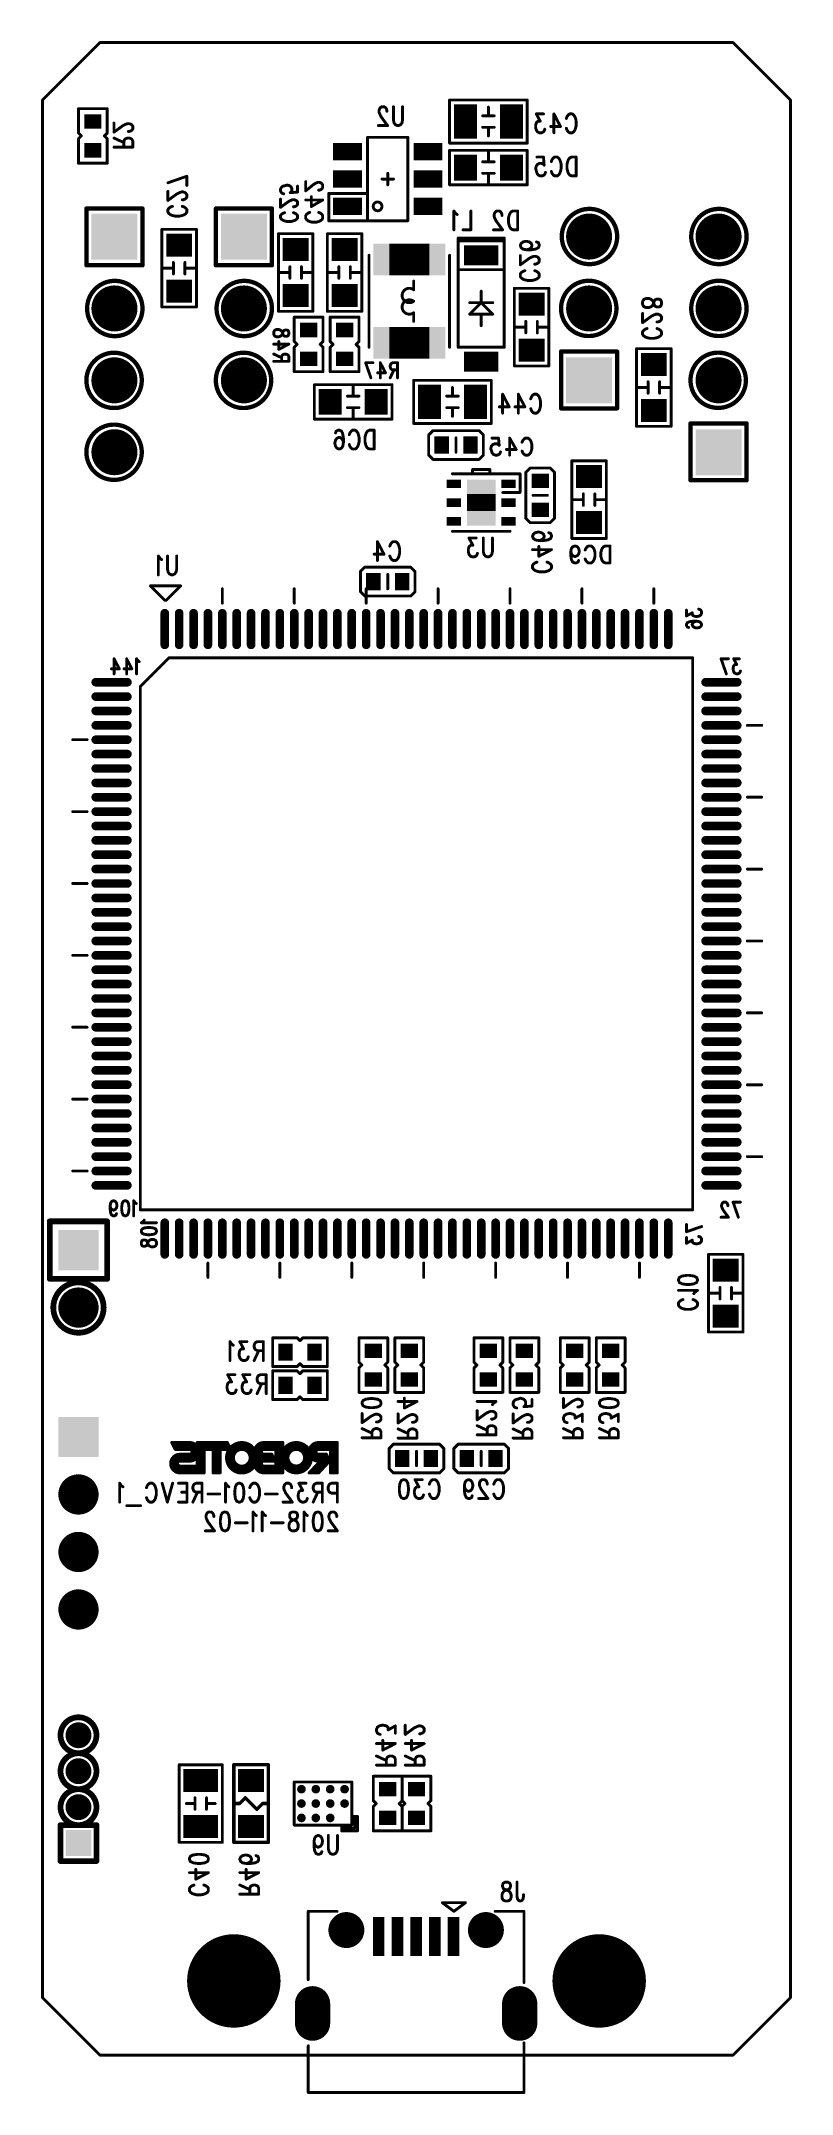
# Model space of a CAD drawing. Extents: x 100 to 126.1, y 98.7 to 170.
import ezdxf

# ---------------------------------------------------------------- set-up
doc = ezdxf.new("R2010")
doc.units = 0
doc.layers.get('0').update_dxf_attribs({"linetype": 'CONTINUOUS'})
doc.layers.add('MASK-BOTTOM_PHO', color=5, linetype='CONTINUOUS')
doc.layers.add('SILK-BOTTOM_PHO', color=14, linetype='CONTINUOUS')

# ---------------------------------------------------------------- blocks, each defined once
blk = doc.blocks.new('SQUARE_28')
blk.add_solid([(0.799972, 0.799972), (0.799972, -0.799972), (-0.799972, 0.799972), (-0.799972, -0.799972)])
blk = doc.blocks.new('ROUND_49')
at = {"const_width": 0.799972}
blk.add_lwpolyline([(-0.399986, 0, 1), (0.399986, 0, 1)], format="xyb", close=True, dxfattribs=at)
blk = doc.blocks.new('ROUND_11')
at = {"const_width": 0.44996}
blk.add_lwpolyline([(-0.22498, 0, 1), (0.22498, 0, 1)], format="xyb", close=True, dxfattribs=at)
blk = doc.blocks.new('ROUND_130')
at = {"const_width": 0.700024}
blk.add_lwpolyline([(-0.350012, 0, 1), (0.350012, 0, 1)], format="xyb", close=True, dxfattribs=at)
blk = doc.blocks.new('SQUARE_132')
blk.add_solid([(0.700024, 0.700024), (0.700024, -0.700024), (-0.700024, 0.700024), (-0.700024, -0.700024)])
blk = doc.blocks.new('SQUARE_162')
blk.add_solid([(0.44996, 0.44996), (0.44996, -0.44996), (-0.44996, 0.44996), (-0.44996, -0.44996)])
blk = doc.blocks.new('ROUND_187')
at = {"const_width": 0.149986}
blk.add_lwpolyline([(-0.074994, 0, 1), (0.074994, 0, 1)], format="xyb", close=True, dxfattribs=at)
blk = doc.blocks.new('ROUND_230')
at = {"const_width": 0.624966}
blk.add_lwpolyline([(-0.312484, 0, 1), (0.312484, 0, 1)], format="xyb", close=True, dxfattribs=at)
blk = doc.blocks.new('ROUND_248')
at = {"const_width": 1.624964}
blk.add_lwpolyline([(-0.812482, 0, 1), (0.812482, 0, 1)], format="xyb", close=True, dxfattribs=at)
blk = doc.blocks.new('ROUND_1')
at = {"const_width": 0.050038}
blk.add_lwpolyline([(-0.025018, 0, 1), (0.025018, 0, 1)], format="xyb", close=True, dxfattribs=at)
blk = doc.blocks.new('SQUARE_10')
blk.add_solid([(0.350012, 0.350012), (0.350012, -0.350012), (-0.350012, 0.350012), (-0.350012, -0.350012)])
blk = doc.blocks.new('SQUARE_16')
blk.add_solid([(0.250062, 0.250062), (0.250062, -0.250062), (-0.250062, 0.250062), (-0.250062, -0.250062)])
blk = doc.blocks.new('SQUARE_33')
blk.add_solid([(0.499998, 0.499998), (0.499998, -0.499998), (-0.499998, 0.499998), (-0.499998, -0.499998)])
blk = doc.blocks.new('SQUARE_122')
blk.add_solid([(0.299974, 0.299974), (0.299974, -0.299974), (-0.299974, 0.299974), (-0.299974, -0.299974)])
blk = doc.blocks.new('SQUARE_137')
blk.add_solid([(0.149986, 0.149986), (0.149986, -0.149986), (-0.149986, 0.149986), (-0.149986, -0.149986)])
blk = doc.blocks.new('SQUARE_152')
blk.add_solid([(0.550036, 0.550036), (0.550036, -0.550036), (-0.550036, 0.550036), (-0.550036, -0.550036)])
blk = doc.blocks.new('SQUARE_161')
blk.add_solid([(0.40005, 0.40005), (0.40005, -0.40005), (-0.40005, 0.40005), (-0.40005, -0.40005)])
blk = doc.blocks.new('SQUARE_173')
blk.add_solid([(0.200024, 0.200024), (0.200024, -0.200024), (-0.200024, 0.200024), (-0.200024, -0.200024)])
blk = doc.blocks.new('ROUND_231')
at = {"const_width": 0.61252}
blk.add_lwpolyline([(-0.30626, 0, 1), (0.30626, 0, 1)], format="xyb", close=True, dxfattribs=at)
blk = doc.blocks.new('ROUND_6')
at = {"const_width": 0.099948}
blk.add_lwpolyline([(-0.049974, 0, 1), (0.049974, 0, 1)], format="xyb", close=True, dxfattribs=at)
blk = doc.blocks.new('ROUND_61')
at = {"const_width": 0.075056}
blk.add_lwpolyline([(-0.037528, 0, 1), (0.037528, 0, 1)], format="xyb", close=True, dxfattribs=at)
blk = doc.blocks.new('ROUND_114')
at = {"const_width": 0.059944}
blk.add_lwpolyline([(-0.029972, 0, 1), (0.029972, 0, 1)], format="xyb", close=True, dxfattribs=at)

msp = doc.modelspace()

# ---------------------------------------------------------------- linework, layer by layer
at = {"layer": 'MASK-BOTTOM_PHO'}
for points, const_width in [([(102.00005, 169.999914), (100.000054, 167.999918)], 0.100076), ([(124.000006, 169.999914), (102.00005, 169.999914)], 0.100076), ([(126.000002, 167.999918), (124.000006, 169.999914)], 0.100076), ([(100.000054, 167.999918), (100.000054, 102.00005)], 0.100076), ([(114.70005, 167.450008), (114.70005, 167.049958)], 0.8001), ([(116.299996, 167.450008), (116.299996, 167.049958)], 0.8001), ([(126.000002, 102.00005), (126.000002, 167.999918)], 0.100076), ([(101.700076, 167.25011), (101.799898, 167.25011)], 0.500124), ([(101.700076, 166.250112), (101.799898, 166.250112)], 0.500124), ([(110.400084, 166.200074), (110.79988, 166.200074)], 0.599948), ([(113.199926, 166.200074), (113.599976, 166.200074)], 0.599948), ([(114.70005, 165.699948), (114.70005, 165.600126)], 0.8001), ([(116.299996, 165.699948), (116.299996, 165.600126)], 0.8001), ([(110.400084, 165.250114), (110.79988, 165.250114)], 0.599948), ([(113.199926, 165.250114), (113.599976, 165.250114)], 0.599948), ([(110.400084, 164.2999), (110.79988, 164.2999)], 0.599948), ([(113.199926, 164.2999), (113.599976, 164.2999)], 0.599948), ([(104.70007, 162.94989), (104.799892, 162.94989)], 0.8001), ([(108.7501, 162.80003), (108.849922, 162.80003)], 0.8001), ([(110.450122, 162.80003), (110.549944, 162.80003)], 0.8001), ([(113.450116, 162.450018), (112.050068, 162.450018)], 1.100072), ([(115.000024, 162.599878), (115.499896, 162.599878)], 0.700024), ([(104.70007, 161.349944), (104.799892, 161.349944)], 0.8001), ([(108.7501, 161.200084), (108.849922, 161.200084)], 0.8001), ([(110.450122, 161.200084), (110.549944, 161.200084)], 0.8001), ([(117.050058, 160.90011), (116.949982, 160.90011)], 0.8001), ([(109.199934, 159.999934), (109.30001, 159.999934)], 0.500124), ([(110.549944, 159.999934), (110.450122, 159.999934)], 0.500124), ([(113.450116, 159.5501), (112.050068, 159.5501)], 1.100072), ([(109.199934, 158.999936), (109.30001, 158.999936)], 0.500124), ([(110.549944, 158.999936), (110.450122, 158.999936)], 0.500124), ([(115.000024, 158.900114), (115.499896, 158.900114)], 0.700024), ([(117.050058, 159.29991), (116.949982, 159.29991)], 0.8001), ([(121.299986, 158.800038), (121.19991, 158.800038)], 0.8001), ([(110.000034, 157.450028), (110.000034, 157.550104)], 0.8001), ([(111.59998, 157.450028), (111.59998, 157.550104)], 0.8001), ([(113.450116, 157.699964), (113.450116, 157.299914)], 0.8001), ([(115.050062, 157.699964), (115.050062, 157.299914)], 0.8001), ([(121.299986, 157.200092), (121.19991, 157.200092)], 0.8001), ([(113.875058, 155.949904), (113.875058, 156.04998)], 0.500124), ([(114.875056, 155.949904), (114.875056, 156.04998)], 0.500124), ([(117.249956, 154.750008), (117.350032, 154.750008)], 0.500124), ([(119.050054, 154.900122), (118.949978, 154.900122)], 0.8001), ([(114.400076, 154.649932), (114.199924, 154.649932)], 0.299972), ([(115.24996, 154.29992), (115.24996, 153.699972)], 0.999996), ([(116.299996, 154.649932), (116.100098, 154.649932)], 0.299972), ([(114.400076, 153.999946), (114.199924, 153.999946)], 0.299972), ([(116.299996, 153.999946), (116.100098, 153.999946)], 0.299972), ([(117.249956, 153.75001), (117.350032, 153.75001)], 0.500124), ([(119.050054, 153.299922), (118.949978, 153.299922)], 0.8001), ([(114.400076, 153.34996), (114.199924, 153.34996)], 0.299972), ([(116.299996, 153.34996), (116.100098, 153.34996)], 0.299972), ([(111.499904, 151.200104), (111.499904, 151.299926)], 0.500124), ([(112.499902, 151.200104), (112.499902, 151.299926)], 0.500124), ([(104.249982, 150.150068), (104.249982, 149.049994)], 0.299974), ([(104.750108, 150.150068), (104.750108, 149.049994)], 0.299974), ([(105.24998, 150.150068), (105.24998, 149.049994)], 0.299974), ([(105.750106, 150.150068), (105.750106, 149.049994)], 0.299974), ([(106.249978, 150.150068), (106.249978, 149.049994)], 0.299974), ([(106.750104, 150.150068), (106.750104, 149.049994)], 0.299974), ([(107.249976, 150.150068), (107.249976, 149.049994)], 0.299974), ([(107.750102, 150.150068), (107.750102, 149.049994)], 0.299974), ([(108.249974, 150.150068), (108.249974, 149.049994)], 0.299974), ([(108.7501, 150.150068), (108.7501, 149.049994)], 0.299974), ([(109.249972, 150.150068), (109.249972, 149.049994)], 0.299974), ([(109.750098, 150.150068), (109.750098, 149.049994)], 0.299974), ([(110.24997, 150.150068), (110.24997, 149.049994)], 0.299974), ([(110.750096, 150.150068), (110.750096, 149.049994)], 0.299974), ([(111.249968, 150.150068), (111.249968, 149.049994)], 0.299974), ([(111.750094, 150.150068), (111.750094, 149.049994)], 0.299974), ([(112.249966, 150.150068), (112.249966, 149.049994)], 0.299974), ([(112.750092, 150.150068), (112.750092, 149.049994)], 0.299974), ([(113.249964, 150.150068), (113.249964, 149.049994)], 0.299974), ([(113.75009, 150.150068), (113.75009, 149.049994)], 0.299974), ([(114.249962, 150.150068), (114.249962, 149.049994)], 0.299974), ([(114.750088, 150.150068), (114.750088, 149.049994)], 0.299974), ([(115.24996, 150.150068), (115.24996, 149.049994)], 0.299974), ([(115.750086, 150.150068), (115.750086, 149.049994)], 0.299974), ([(116.249958, 150.150068), (116.249958, 149.049994)], 0.299974), ([(116.750084, 150.150068), (116.750084, 149.049994)], 0.299974), ([(117.249956, 150.150068), (117.249956, 149.049994)], 0.299974), ([(117.750082, 150.150068), (117.750082, 149.049994)], 0.299974), ([(118.249954, 150.150068), (118.249954, 149.049994)], 0.299974), ([(118.75008, 150.150068), (118.75008, 149.049994)], 0.299974), ([(119.249952, 150.150068), (119.249952, 149.049994)], 0.299974), ([(119.750078, 150.150068), (119.750078, 149.049994)], 0.299974), ([(120.24995, 150.150068), (120.24995, 149.049994)], 0.299974), ([(120.750076, 150.150068), (120.750076, 149.049994)], 0.299974), ([(121.249948, 150.150068), (121.249948, 149.049994)], 0.299974), ([(121.750074, 150.150068), (121.750074, 149.049994)], 0.299974), ([(101.849936, 147.750022), (102.95001, 147.750022)], 0.299974), ([(123.050046, 147.750022), (124.15012, 147.750022)], 0.299974), ([(101.849936, 147.249896), (102.95001, 147.249896)], 0.299974), ([(123.050046, 147.249896), (124.15012, 147.249896)], 0.299974), ([(101.849936, 146.750024), (102.95001, 146.750024)], 0.299974), ([(101.849936, 146.249898), (102.95001, 146.249898)], 0.299974), ([(123.050046, 146.750024), (124.15012, 146.750024)], 0.299974), ([(123.050046, 146.249898), (124.15012, 146.249898)], 0.299974), ([(101.849936, 145.750026), (102.95001, 145.750026)], 0.299974), ([(123.050046, 145.750026), (124.15012, 145.750026)], 0.299974), ([(101.849936, 145.2499), (102.95001, 145.2499)], 0.299974), ([(123.050046, 145.2499), (124.15012, 145.2499)], 0.299974), ([(101.849936, 144.750028), (102.95001, 144.750028)], 0.299974), ([(101.849936, 144.249902), (102.95001, 144.249902)], 0.299974), ([(123.050046, 144.750028), (124.15012, 144.750028)], 0.299974), ([(123.050046, 144.249902), (124.15012, 144.249902)], 0.299974), ([(101.849936, 143.75003), (102.95001, 143.75003)], 0.299974), ([(123.050046, 143.75003), (124.15012, 143.75003)], 0.299974), ([(101.849936, 143.249904), (102.95001, 143.249904)], 0.299974), ([(101.849936, 142.750032), (102.95001, 142.750032)], 0.299974), ([(123.050046, 143.249904), (124.15012, 143.249904)], 0.299974), ([(123.050046, 142.750032), (124.15012, 142.750032)], 0.299974), ([(101.849936, 142.249906), (102.95001, 142.249906)], 0.299974), ([(123.050046, 142.249906), (124.15012, 142.249906)], 0.299974), ([(101.849936, 141.750034), (102.95001, 141.750034)], 0.299974), ([(101.849936, 141.249908), (102.95001, 141.249908)], 0.299974), ([(123.050046, 141.750034), (124.15012, 141.750034)], 0.299974), ([(123.050046, 141.249908), (124.15012, 141.249908)], 0.299974), ([(101.849936, 140.750036), (102.95001, 140.750036)], 0.299974), ([(123.050046, 140.750036), (124.15012, 140.750036)], 0.299974), ([(101.849936, 140.24991), (102.95001, 140.24991)], 0.299974), ([(123.050046, 140.24991), (124.15012, 140.24991)], 0.299974), ([(101.849936, 139.750038), (102.95001, 139.750038)], 0.299974), ([(101.849936, 139.249912), (102.95001, 139.249912)], 0.299974), ([(123.050046, 139.750038), (124.15012, 139.750038)], 0.299974), ([(123.050046, 139.249912), (124.15012, 139.249912)], 0.299974), ([(101.849936, 138.75004), (102.95001, 138.75004)], 0.299974), ([(123.050046, 138.75004), (124.15012, 138.75004)], 0.299974), ([(101.849936, 138.249914), (102.95001, 138.249914)], 0.299974), ([(101.849936, 137.750042), (102.95001, 137.750042)], 0.299974), ([(123.050046, 138.249914), (124.15012, 138.249914)], 0.299974), ([(123.050046, 137.750042), (124.15012, 137.750042)], 0.299974), ([(101.849936, 137.249916), (102.95001, 137.249916)], 0.299974), ([(123.050046, 137.249916), (124.15012, 137.249916)], 0.299974), ([(101.849936, 136.750044), (102.95001, 136.750044)], 0.299974), ([(101.849936, 136.249918), (102.95001, 136.249918)], 0.299974), ([(123.050046, 136.750044), (124.15012, 136.750044)], 0.299974), ([(123.050046, 136.249918), (124.15012, 136.249918)], 0.299974), ([(101.849936, 135.750046), (102.95001, 135.750046)], 0.299974), ([(123.050046, 135.750046), (124.15012, 135.750046)], 0.299974), ([(101.849936, 135.24992), (102.95001, 135.24992)], 0.299974), ([(123.050046, 135.24992), (124.15012, 135.24992)], 0.299974), ([(101.849936, 134.750048), (102.95001, 134.750048)], 0.299974), ([(101.849936, 134.249922), (102.95001, 134.249922)], 0.299974), ([(123.050046, 134.750048), (124.15012, 134.750048)], 0.299974), ([(123.050046, 134.249922), (124.15012, 134.249922)], 0.299974), ([(101.849936, 133.75005), (102.95001, 133.75005)], 0.299974), ([(123.050046, 133.75005), (124.15012, 133.75005)], 0.299974), ([(101.849936, 133.249924), (102.95001, 133.249924)], 0.299974), ([(101.849936, 132.750052), (102.95001, 132.750052)], 0.299974), ([(123.050046, 133.249924), (124.15012, 133.249924)], 0.299974), ([(123.050046, 132.750052), (124.15012, 132.750052)], 0.299974), ([(101.849936, 132.249926), (102.95001, 132.249926)], 0.299974), ([(123.050046, 132.249926), (124.15012, 132.249926)], 0.299974), ([(101.849936, 131.750054), (102.95001, 131.750054)], 0.299974), ([(101.849936, 131.249928), (102.95001, 131.249928)], 0.299974), ([(123.050046, 131.750054), (124.15012, 131.750054)], 0.299974), ([(123.050046, 131.249928), (124.15012, 131.249928)], 0.299974), ([(101.849936, 130.750056), (102.95001, 130.750056)], 0.299974), ([(123.050046, 130.750056), (124.15012, 130.750056)], 0.299974), ([(101.849936, 130.24993), (102.95001, 130.24993)], 0.299974), ([(123.050046, 130.24993), (124.15012, 130.24993)], 0.299974), ([(104.249982, 128.949958), (104.249982, 127.849884)], 0.299974), ([(104.750108, 128.949958), (104.750108, 127.849884)], 0.299974), ([(105.24998, 128.949958), (105.24998, 127.849884)], 0.299974), ([(105.750106, 128.949958), (105.750106, 127.849884)], 0.299974), ([(106.249978, 128.949958), (106.249978, 127.849884)], 0.299974), ([(106.750104, 128.949958), (106.750104, 127.849884)], 0.299974), ([(107.249976, 128.949958), (107.249976, 127.849884)], 0.299974), ([(107.750102, 128.949958), (107.750102, 127.849884)], 0.299974), ([(108.249974, 128.949958), (108.249974, 127.849884)], 0.299974), ([(108.7501, 128.949958), (108.7501, 127.849884)], 0.299974), ([(109.249972, 128.949958), (109.249972, 127.849884)], 0.299974), ([(109.750098, 128.949958), (109.750098, 127.849884)], 0.299974), ([(110.24997, 128.949958), (110.24997, 127.849884)], 0.299974), ([(110.750096, 128.949958), (110.750096, 127.849884)], 0.299974), ([(111.249968, 128.949958), (111.249968, 127.849884)], 0.299974), ([(111.750094, 128.949958), (111.750094, 127.849884)], 0.299974), ([(112.249966, 128.949958), (112.249966, 127.849884)], 0.299974), ([(112.750092, 128.949958), (112.750092, 127.849884)], 0.299974), ([(113.249964, 128.949958), (113.249964, 127.849884)], 0.299974), ([(113.75009, 128.949958), (113.75009, 127.849884)], 0.299974), ([(114.249962, 128.949958), (114.249962, 127.849884)], 0.299974), ([(114.750088, 128.949958), (114.750088, 127.849884)], 0.299974), ([(115.24996, 128.949958), (115.24996, 127.849884)], 0.299974), ([(115.750086, 128.949958), (115.750086, 127.849884)], 0.299974), ([(116.249958, 128.949958), (116.249958, 127.849884)], 0.299974), ([(116.750084, 128.949958), (116.750084, 127.849884)], 0.299974), ([(117.249956, 128.949958), (117.249956, 127.849884)], 0.299974), ([(117.750082, 128.949958), (117.750082, 127.849884)], 0.299974), ([(118.249954, 128.949958), (118.249954, 127.849884)], 0.299974), ([(118.75008, 128.949958), (118.75008, 127.849884)], 0.299974), ([(119.249952, 128.949958), (119.249952, 127.849884)], 0.299974), ([(119.750078, 128.949958), (119.750078, 127.849884)], 0.299974), ([(120.24995, 128.949958), (120.24995, 127.849884)], 0.299974), ([(120.750076, 128.949958), (120.750076, 127.849884)], 0.299974), ([(121.249948, 128.949958), (121.249948, 127.849884)], 0.299974), ([(121.750074, 128.949958), (121.750074, 127.849884)], 0.299974), ([(123.800108, 127.299974), (123.700032, 127.299974)], 0.8001), ([(123.800108, 125.700028), (123.700032, 125.700028)], 0.8001), ([(108.450126, 124.499878), (108.450126, 124.400056)], 0.500124), ([(109.450124, 124.499878), (109.450124, 124.400056)], 0.500124), ([(111.45012, 124.499878), (111.549942, 124.499878)], 0.500124), ([(112.700054, 124.499878), (112.799876, 124.499878)], 0.500124), ([(115.450112, 124.499878), (115.549934, 124.499878)], 0.500124), ([(116.700046, 124.499878), (116.800122, 124.499878)], 0.500124), ([(118.549928, 124.499878), (118.450106, 124.499878)], 0.500124), ([(119.800116, 124.499878), (119.70004, 124.499878)], 0.500124), ([(108.450126, 123.35002), (108.450126, 123.249944)], 0.500124), ([(109.450124, 123.35002), (109.450124, 123.249944)], 0.500124), ([(111.45012, 123.49988), (111.549942, 123.49988)], 0.500124), ([(112.700054, 123.49988), (112.799876, 123.49988)], 0.500124), ([(115.450112, 123.49988), (115.549934, 123.49988)], 0.500124), ([(116.700046, 123.49988), (116.800122, 123.49988)], 0.500124), ([(118.549928, 123.49988), (118.450106, 123.49988)], 0.500124), ([(119.800116, 123.49988), (119.70004, 123.49988)], 0.500124), ([(112.499902, 120.700038), (112.499902, 120.800114)], 0.500124), ([(113.4999, 120.700038), (113.4999, 120.800114)], 0.500124), ([(114.750088, 120.800114), (114.750088, 120.700038)], 0.500124), ([(115.750086, 120.800114), (115.750086, 120.700038)], 0.500124), ([(105.300018, 109.549946), (105.700068, 109.549946)], 0.8001), ([(107.199938, 109.549946), (107.300014, 109.549946)], 0.8001), ([(111.949992, 109.249972), (112.050068, 109.249972)], 0.500124), ([(112.94999, 109.249972), (113.050066, 109.249972)], 0.500124), ([(105.300018, 107.95), (105.700068, 107.95)], 0.8001), ([(107.199938, 107.95), (107.300014, 107.95)], 0.8001), ([(111.949992, 108.249974), (112.050068, 108.249974)], 0.500124), ([(112.94999, 108.249974), (113.050066, 108.249974)], 0.500124), ([(111.68761, 103.650034), (111.68761, 104.599994)], 0.400048), ([(112.337596, 103.650034), (112.337596, 104.599994)], 0.400048), ([(112.987582, 103.650034), (112.987582, 104.599994)], 0.400048), ([(113.637568, 103.650034), (113.637568, 104.599994)], 0.400048), ([(114.287554, 103.650034), (114.287554, 104.599994)], 0.400048), ([(109.387386, 101.112574), (109.387386, 101.787452)], 1.225042), ([(116.587524, 101.112574), (116.587524, 101.787452)], 1.225042), ([(100.000054, 102.00005), (102.00005, 100.000054)], 0.100076), ([(124.000006, 100.000054), (126.000002, 102.00005)], 0.100076), ([(102.00005, 100.000054), (124.000006, 100.000054)], 0.100076)]:
    msp.add_lwpolyline(points, dxfattribs=dict(at, const_width=const_width))
at = {"layer": 'SILK-BOTTOM_PHO'}
for points, const_width in [([(102.00005, 169.999914), (100.000054, 167.999918)], 0.100076), ([(124.000006, 169.999914), (102.00005, 169.999914)], 0.100076), ([(126.000002, 167.999918), (124.000006, 169.999914)], 0.100076), ([(100.000054, 167.999918), (100.000054, 102.00005)], 0.100076), ([(111.788702, 167.76573), (111.743236, 167.734488)], 0.100076), ([(111.879634, 167.76573), (111.788702, 167.76573)], 0.100076), ([(111.9251, 167.734488), (111.879634, 167.76573)], 0.100076), ([(112.197642, 167.296846), (112.197642, 167.76573)], 0.100076), ([(112.515904, 167.76573), (112.515904, 167.296846)], 0.100076), ([(116.849906, 167.999918), (114.149886, 167.999918)], 0.100076), ([(114.149886, 167.999918), (114.149886, 166.500048)], 0.100076), ([(115.499896, 167.450008), (115.499896, 167.749982)], 0.100076), ([(116.849906, 166.500048), (116.849906, 167.999918)], 0.100076), ([(126.000002, 102.00005), (126.000002, 167.999918)], 0.100076), ([(101.249988, 166.85006), (101.249988, 167.699944)], 0.100076), ([(101.249988, 167.699944), (102.249986, 167.699944)], 0.100076), ([(102.249986, 167.699944), (102.249986, 166.85006)], 0.100076), ([(102.484428, 166.88181), (102.484428, 167.200072)], 0.100076), ([(102.796848, 167.10914), (102.484428, 166.88181)], 0.100076), ([(102.890574, 167.154606), (102.796848, 167.10914)], 0.100076), ([(102.953058, 167.177212), (102.890574, 167.154606)], 0.100076), ([(103.015542, 167.177212), (102.953058, 167.177212)], 0.100076), ([(103.078026, 167.154606), (103.015542, 167.177212)], 0.100076), ([(103.109268, 167.131746), (103.078026, 167.154606)], 0.100076), ([(103.14051, 167.08628), (103.109268, 167.131746)], 0.100076), ([(103.14051, 166.995348), (103.14051, 167.08628)], 0.100076), ([(111.993172, 167.109394), (111.67491, 167.109394)], 0.100076), ([(111.720376, 167.703246), (111.69777, 167.640508)], 0.100076), ([(111.69777, 167.640508), (111.69777, 167.578024)], 0.100076), ([(111.69777, 167.578024), (111.720376, 167.51554)], 0.100076), ([(111.743236, 167.734488), (111.720376, 167.703246)], 0.100076), ([(111.720376, 167.51554), (111.765842, 167.421814)], 0.100076), ([(111.765842, 167.421814), (111.993172, 167.109394)], 0.100076), ([(111.947706, 167.703246), (111.9251, 167.734488)], 0.100076), ([(111.970566, 167.640508), (111.947706, 167.703246)], 0.100076), ([(111.970566, 167.609266), (111.970566, 167.640508)], 0.100076), ([(112.220502, 167.20312), (112.197642, 167.296846)], 0.100076), ([(112.265968, 167.140636), (112.220502, 167.20312)], 0.100076), ([(112.33404, 167.109394), (112.265968, 167.140636)], 0.100076), ([(112.379506, 167.109394), (112.33404, 167.109394)], 0.100076), ([(112.447832, 167.140636), (112.379506, 167.109394)], 0.100076), ([(112.493298, 167.20312), (112.447832, 167.140636)], 0.100076), ([(112.515904, 167.296846), (112.493298, 167.20312)], 0.100076), ([(115.299998, 167.450008), (115.700048, 167.450008)], 0.100076), ([(115.299998, 167.049958), (115.700048, 167.049958)], 0.100076), ([(115.499896, 167.049958), (115.499896, 166.749984)], 0.100076), ([(117.163596, 167.20312), (117.14099, 167.109394)], 0.100076), ([(117.14099, 167.109394), (117.14099, 167.04691)], 0.100076), ([(117.14099, 167.04691), (117.163596, 166.953184)], 0.100076), ([(117.413532, 167.51554), (117.163596, 167.51554)], 0.100076), ([(117.163596, 167.51554), (117.299994, 167.265604)], 0.100076), ([(117.186456, 167.234362), (117.163596, 167.20312)], 0.100076), ([(117.231922, 167.265604), (117.186456, 167.234362)], 0.100076), ([(117.299994, 167.265604), (117.231922, 167.265604)], 0.100076), ([(118.00459, 167.078152), (117.663722, 167.078152)], 0.100076), ([(117.77726, 167.51554), (118.00459, 167.078152)], 0.100076), ([(117.77726, 167.51554), (117.77726, 166.859458)], 0.100076), ([(118.20906, 167.35933), (118.23192, 167.421814)], 0.100076), ([(118.23192, 167.421814), (118.277386, 167.484298)], 0.100076), ([(118.277386, 167.484298), (118.322852, 167.51554)], 0.100076), ([(118.322852, 167.51554), (118.41353, 167.51554)], 0.100076), ([(118.41353, 167.51554), (118.458996, 167.484298)], 0.100076), ([(118.458996, 167.484298), (118.504462, 167.421814)], 0.100076), ([(118.504462, 167.421814), (118.527322, 167.35933)], 0.100076), ([(118.527322, 167.35933), (118.549928, 167.265604)], 0.100076), ([(118.549928, 167.109394), (118.527322, 167.015668)], 0.100076), ([(118.549928, 167.265604), (118.549928, 167.109394)], 0.100076), ([(101.350064, 166.749984), (101.249988, 166.85006)], 0.100076), ([(101.249988, 166.649908), (101.350064, 166.749984)], 0.100076), ([(101.249988, 165.800024), (101.249988, 166.649908)], 0.100076), ([(102.249986, 166.85006), (102.14991, 166.749984)], 0.100076), ([(102.14991, 166.749984), (102.249986, 166.649908)], 0.100076), ([(102.249986, 166.649908), (102.249986, 165.800024)], 0.100076), ([(102.82809, 166.518082), (102.484428, 166.67734)], 0.100076), ([(103.14051, 166.359078), (102.484428, 166.359078)], 0.100076), ([(102.859332, 166.631874), (102.82809, 166.563548)], 0.100076), ([(102.82809, 166.563548), (102.82809, 166.359078)], 0.100076), ([(102.890574, 166.65448), (102.859332, 166.631874)], 0.100076), ([(102.953058, 166.67734), (102.890574, 166.65448)], 0.100076), ([(103.015542, 166.67734), (102.953058, 166.67734)], 0.100076), ([(102.9843, 166.90467), (103.015542, 166.90467)], 0.100076), ([(103.015542, 166.90467), (103.078026, 166.927276)], 0.100076), ([(103.078026, 166.65448), (103.015542, 166.67734)], 0.100076), ([(103.078026, 166.927276), (103.109268, 166.949882)], 0.100076), ([(103.109268, 166.631874), (103.078026, 166.65448)], 0.100076), ([(103.109268, 166.949882), (103.14051, 166.995348)], 0.100076), ([(103.14051, 166.563548), (103.109268, 166.631874)], 0.100076), ([(103.14051, 166.359078), (103.14051, 166.563548)], 0.100076), ([(112.700054, 166.699946), (111.300006, 166.699946)], 0.100076), ([(111.300006, 166.699946), (111.300006, 163.800028)], 0.100076), ([(112.700054, 163.800028), (112.700054, 166.699946)], 0.100076), ([(114.149886, 166.500048), (116.849906, 166.500048)], 0.100076), ([(117.163596, 166.953184), (117.209062, 166.8907)], 0.100076), ([(117.209062, 166.8907), (117.277388, 166.859458)], 0.100076), ([(117.277388, 166.859458), (117.34546, 166.859458)], 0.100076), ([(117.34546, 166.859458), (117.413532, 166.8907)], 0.100076), ([(117.413532, 166.8907), (117.436392, 166.921942)], 0.100076), ([(117.436392, 166.921942), (117.458998, 166.984426)], 0.100076), ([(118.23192, 166.953184), (118.20906, 167.015668)], 0.100076), ([(118.277386, 166.8907), (118.23192, 166.953184)], 0.100076), ([(118.322852, 166.859458), (118.277386, 166.8907)], 0.100076), ([(118.41353, 166.859458), (118.322852, 166.859458)], 0.100076), ([(118.458996, 166.8907), (118.41353, 166.859458)], 0.100076), ([(118.504462, 166.953184), (118.458996, 166.8907)], 0.100076), ([(118.527322, 167.015668), (118.504462, 166.953184)], 0.100076), ([(102.249986, 165.800024), (101.249988, 165.800024)], 0.100076), ([(116.849906, 166.250112), (114.149886, 166.250112)], 0.100076), ([(114.149886, 166.250112), (114.149886, 165.049962)], 0.100076), ([(115.299998, 165.850062), (115.700048, 165.850062)], 0.100076), ([(115.499896, 166.250112), (115.499896, 165.850062)], 0.100076), ([(116.849906, 165.049962), (116.849906, 166.250112)], 0.100076), ([(117.163596, 165.70325), (117.14099, 165.60927)], 0.100076), ([(117.14099, 165.60927), (117.163596, 165.546786)], 0.100076), ([(117.209062, 165.765734), (117.163596, 165.70325)], 0.100076), ([(117.186456, 166.01567), (117.413532, 166.01567)], 0.100076), ([(117.277388, 165.796976), (117.209062, 165.765734)], 0.100076), ([(117.34546, 165.796976), (117.277388, 165.796976)], 0.100076), ([(117.413532, 165.765734), (117.34546, 165.796976)], 0.100076), ([(117.413532, 166.01567), (117.436392, 165.734492)], 0.100076), ([(117.436392, 165.734492), (117.413532, 165.765734)], 0.100076), ([(117.686328, 165.85946), (117.709188, 165.921944)], 0.100076), ([(117.709188, 165.921944), (117.754654, 165.984428)], 0.100076), ([(117.754654, 165.984428), (117.80012, 166.01567)], 0.100076), ([(117.80012, 166.01567), (117.890798, 166.01567)], 0.100076), ([(117.890798, 166.01567), (117.936264, 165.984428)], 0.100076), ([(117.936264, 165.984428), (117.98173, 165.921944)], 0.100076), ([(117.98173, 165.921944), (118.00459, 165.85946)], 0.100076), ([(118.00459, 165.85946), (118.027196, 165.765734)], 0.100076), ([(118.027196, 165.60927), (118.00459, 165.515544)], 0.100076), ([(118.027196, 165.765734), (118.027196, 165.60927)], 0.100076), ([(118.254526, 165.85946), (118.23192, 165.765734)], 0.100076), ([(118.23192, 165.765734), (118.23192, 165.60927)], 0.100076), ([(118.23192, 165.60927), (118.254526, 165.515544)], 0.100076), ([(118.277386, 165.921944), (118.254526, 165.85946)], 0.100076), ([(118.322852, 165.984428), (118.277386, 165.921944)], 0.100076), ([(118.390924, 166.01567), (118.322852, 165.984428)], 0.100076), ([(118.549928, 166.01567), (118.390924, 166.01567)], 0.100076), ([(118.549928, 166.01567), (118.549928, 165.359334)], 0.100076), ([(105.015538, 165.34765), (104.359456, 165.120574)], 0.100076), ([(105.015538, 165.029642), (105.015538, 165.34765)], 0.100076), ([(108.301536, 164.961316), (108.273342, 164.900102)], 0.100076), ([(108.273342, 164.900102), (108.273342, 164.838634)], 0.100076), ([(108.357924, 165.00221), (108.301536, 164.961316)], 0.100076), ([(108.442252, 165.022784), (108.357924, 165.00221)], 0.100076), ([(108.498386, 165.043104), (108.442252, 165.022784)], 0.100076), ([(108.582714, 165.022784), (108.498386, 165.043104)], 0.100076), ([(108.639102, 164.98189), (108.582714, 165.022784)], 0.100076), ([(108.667296, 164.920422), (108.639102, 164.98189)], 0.100076), ([(108.667296, 164.859208), (108.667296, 164.920422)], 0.100076), ([(108.864146, 165.00221), (108.864146, 164.79774)], 0.100076), ([(109.148372, 164.84092), (109.148372, 165.159182)], 0.100076), ([(109.429804, 165.06825), (109.148372, 164.84092)], 0.100076), ([(109.514132, 165.113716), (109.429804, 165.06825)], 0.100076), ([(109.570266, 165.136322), (109.514132, 165.113716)], 0.100076), ([(109.626654, 165.136322), (109.570266, 165.136322)], 0.100076), ([(109.682788, 165.113716), (109.626654, 165.136322)], 0.100076), ([(109.626654, 164.863526), (109.682788, 164.886386)], 0.100076), ([(109.710982, 165.090856), (109.682788, 165.113716)], 0.100076), ([(109.682788, 164.886386), (109.710982, 164.908992)], 0.100076), ([(109.739176, 165.04539), (109.710982, 165.090856)], 0.100076), ([(109.710982, 164.908992), (109.739176, 164.954458)], 0.100076), ([(109.739176, 164.954458), (109.739176, 165.04539)], 0.100076), ([(112.199928, 165.250114), (111.799878, 165.250114)], 0.100076), ([(112.00003, 165.049962), (112.00003, 165.450012)], 0.100076), ([(114.149886, 165.049962), (116.849906, 165.049962)], 0.100076), ([(115.299998, 165.450012), (115.700048, 165.450012)], 0.100076), ([(115.499896, 165.049962), (115.499896, 165.450012)], 0.100076), ([(117.163596, 165.546786), (117.186456, 165.45306)], 0.100076), ([(117.186456, 165.45306), (117.231922, 165.390576)], 0.100076), ([(117.231922, 165.390576), (117.299994, 165.359334)], 0.100076), ([(117.299994, 165.359334), (117.368066, 165.359334)], 0.100076), ([(117.368066, 165.359334), (117.436392, 165.390576)], 0.100076), ([(117.436392, 165.390576), (117.458998, 165.421818)], 0.100076), ([(117.458998, 165.421818), (117.481858, 165.484302)], 0.100076), ([(117.709188, 165.45306), (117.686328, 165.515544)], 0.100076), ([(117.754654, 165.390576), (117.709188, 165.45306)], 0.100076), ([(117.80012, 165.359334), (117.754654, 165.390576)], 0.100076), ([(117.890798, 165.359334), (117.80012, 165.359334)], 0.100076), ([(117.936264, 165.390576), (117.890798, 165.359334)], 0.100076), ([(117.98173, 165.45306), (117.936264, 165.390576)], 0.100076), ([(118.00459, 165.515544), (117.98173, 165.45306)], 0.100076), ([(118.254526, 165.515544), (118.277386, 165.45306)], 0.100076), ([(118.277386, 165.45306), (118.322852, 165.390576)], 0.100076), ([(118.322852, 165.390576), (118.390924, 165.359334)], 0.100076), ([(118.390924, 165.359334), (118.549928, 165.359334)], 0.100076), ([(103.475028, 164.22497), (101.52507, 164.22497)], 0.150114), ([(101.52507, 164.22497), (101.52507, 162.25012)], 0.150114), ([(103.475028, 162.900106), (103.475028, 164.22497)], 0.150114), ([(104.359456, 164.50691), (104.359456, 164.824918)], 0.100076), ([(104.671876, 164.733986), (104.359456, 164.50691)], 0.100076), ([(104.359456, 164.188648), (104.390698, 164.234114)], 0.100076), ([(104.359456, 164.097716), (104.359456, 164.188648)], 0.100076), ([(104.390698, 164.234114), (104.453182, 164.27958)], 0.100076), ([(104.453182, 164.27958), (104.515666, 164.302186)], 0.100076), ([(104.765602, 164.779452), (104.671876, 164.733986)], 0.100076), ([(104.828086, 164.802312), (104.765602, 164.779452)], 0.100076), ([(104.89057, 164.802312), (104.828086, 164.802312)], 0.100076), ([(104.859328, 164.529516), (104.89057, 164.529516)], 0.100076), ([(104.859328, 164.302186), (104.921812, 164.27958)], 0.100076), ([(104.953054, 164.779452), (104.89057, 164.802312)], 0.100076), ([(104.89057, 164.529516), (104.953054, 164.552376)], 0.100076), ([(104.921812, 164.27958), (104.984296, 164.234114)], 0.100076), ([(104.984296, 164.756846), (104.953054, 164.779452)], 0.100076), ([(104.953054, 164.552376), (104.984296, 164.574982)], 0.100076), ([(105.015538, 164.71138), (104.984296, 164.756846)], 0.100076), ([(104.984296, 164.574982), (105.015538, 164.620448)], 0.100076), ([(104.984296, 164.234114), (105.015538, 164.188648)], 0.100076), ([(105.015538, 164.620448), (105.015538, 164.71138)], 0.100076), ([(105.015538, 164.188648), (105.015538, 164.097716)], 0.100076), ([(107.974892, 164.22497), (106.024934, 164.22497)], 0.150114), ([(106.024934, 164.22497), (106.024934, 162.25012)], 0.150114), ([(107.974892, 162.900106), (107.974892, 164.22497)], 0.150114), ([(108.273342, 164.838634), (108.301536, 164.777166)], 0.100076), ([(108.273342, 164.265864), (108.273342, 164.552376)], 0.100076), ([(108.554774, 164.470334), (108.273342, 164.265864)], 0.100076), ([(108.301536, 164.777166), (108.32973, 164.756846)], 0.100076), ([(108.32973, 164.756846), (108.385864, 164.736272)], 0.100076), ([(108.639102, 164.511482), (108.554774, 164.470334)], 0.100076), ([(108.864146, 164.79774), (108.610908, 164.777166)], 0.100076), ([(108.610908, 164.777166), (108.639102, 164.79774)], 0.100076), ([(108.639102, 164.79774), (108.667296, 164.859208)], 0.100076), ([(108.695236, 164.531802), (108.639102, 164.511482)], 0.100076), ([(108.751624, 164.531802), (108.695236, 164.531802)], 0.100076), ([(108.72343, 164.286438), (108.751624, 164.286438)], 0.100076), ([(108.807758, 164.511482), (108.751624, 164.531802)], 0.100076), ([(108.751624, 164.286438), (108.807758, 164.306758)], 0.100076), ([(108.835952, 164.490908), (108.807758, 164.511482)], 0.100076), ([(108.807758, 164.306758), (108.835952, 164.327332)], 0.100076), ([(108.864146, 164.450014), (108.835952, 164.490908)], 0.100076), ([(108.835952, 164.327332), (108.864146, 164.368226)], 0.100076), ([(108.864146, 164.368226), (108.864146, 164.450014)], 0.100076), ([(109.739176, 164.522658), (109.148372, 164.522658)], 0.100076), ([(109.345222, 164.295328), (109.345222, 164.63645)], 0.100076), ([(109.739176, 164.522658), (109.345222, 164.295328)], 0.100076), ([(109.59846, 164.863526), (109.626654, 164.863526)], 0.100076), ([(111.300006, 164.749988), (109.949996, 164.749988)], 0.100076), ([(109.949996, 164.749988), (109.949996, 163.800028)], 0.100076), ([(111.300006, 163.800028), (111.300006, 164.749988)], 0.100076), ([(105.350056, 163.500054), (104.149906, 163.500054)], 0.100076), ([(104.149906, 163.500054), (104.149906, 160.800034)], 0.100076), ([(104.390698, 164.05225), (104.359456, 164.097716)], 0.100076), ([(104.453182, 164.006784), (104.390698, 164.05225)], 0.100076), ([(104.515666, 163.984178), (104.453182, 164.006784)], 0.100076), ([(104.609392, 163.961318), (104.515666, 163.984178)], 0.100076), ([(104.765602, 163.961318), (104.609392, 163.961318)], 0.100076), ([(104.859328, 163.984178), (104.765602, 163.961318)], 0.100076), ([(104.921812, 164.006784), (104.859328, 163.984178)], 0.100076), ([(104.984296, 164.05225), (104.921812, 164.006784)], 0.100076), ([(105.015538, 164.097716), (104.984296, 164.05225)], 0.100076), ([(105.350056, 160.800034), (105.350056, 163.500054)], 0.100076), ([(108.273342, 163.979606), (108.301536, 164.0205)], 0.100076), ([(108.273342, 163.897818), (108.273342, 163.979606)], 0.100076), ([(108.301536, 163.856924), (108.273342, 163.897818)], 0.100076), ([(108.301536, 164.0205), (108.357924, 164.061394)], 0.100076), ([(108.357924, 163.81603), (108.301536, 163.856924)], 0.100076), ([(108.357924, 164.061394), (108.414058, 164.081714)], 0.100076), ([(108.414058, 163.795456), (108.357924, 163.81603)], 0.100076), ([(108.498386, 163.774882), (108.414058, 163.795456)], 0.100076), ([(108.639102, 163.774882), (108.498386, 163.774882)], 0.100076), ([(108.72343, 163.795456), (108.639102, 163.774882)], 0.100076), ([(108.72343, 164.081714), (108.779564, 164.061394)], 0.100076), ([(108.779564, 163.81603), (108.72343, 163.795456)], 0.100076), ([(108.779564, 164.061394), (108.835952, 164.0205)], 0.100076), ([(108.835952, 163.856924), (108.779564, 163.81603)], 0.100076), ([(108.835952, 164.0205), (108.864146, 163.979606)], 0.100076), ([(108.864146, 163.897818), (108.835952, 163.856924)], 0.100076), ([(108.864146, 163.979606), (108.864146, 163.897818)], 0.100076), ([(109.148372, 163.97732), (109.176566, 164.022786)], 0.100076), ([(109.148372, 163.886388), (109.148372, 163.97732)], 0.100076), ([(109.176566, 163.840922), (109.148372, 163.886388)], 0.100076), ([(109.176566, 164.022786), (109.2327, 164.068252)], 0.100076), ([(109.2327, 163.795456), (109.176566, 163.840922)], 0.100076), ([(109.2327, 164.068252), (109.289088, 164.090858)], 0.100076), ([(109.289088, 163.77285), (109.2327, 163.795456)], 0.100076), ([(109.373416, 163.74999), (109.289088, 163.77285)], 0.100076), ([(109.514132, 163.74999), (109.373416, 163.74999)], 0.100076), ([(109.59846, 163.77285), (109.514132, 163.74999)], 0.100076), ([(109.59846, 164.090858), (109.654594, 164.068252)], 0.100076), ([(109.654594, 163.795456), (109.59846, 163.77285)], 0.100076), ([(109.654594, 164.068252), (109.710982, 164.022786)], 0.100076), ([(109.710982, 163.840922), (109.654594, 163.795456)], 0.100076), ([(109.710982, 164.022786), (109.739176, 163.97732)], 0.100076), ([(109.739176, 163.886388), (109.710982, 163.840922)], 0.100076), ([(109.739176, 163.97732), (109.739176, 163.886388)], 0.100076), ([(109.949996, 163.800028), (111.300006, 163.800028)], 0.100076), ([(111.300006, 163.800028), (112.700054, 163.800028)], 0.100076), ([(114.368072, 164.046916), (114.3, 164.140642)], 0.100076), ([(114.3, 164.140642), (114.3, 163.484306)], 0.100076), ([(114.413538, 164.015674), (114.368072, 164.046916)], 0.100076), ([(114.890804, 163.484306), (114.618262, 163.484306)], 0.100076), ([(114.890804, 164.140642), (114.890804, 163.484306)], 0.100076), ([(115.993164, 163.484306), (115.674902, 163.484306)], 0.100076), ([(115.720368, 164.078158), (115.697762, 164.015674)], 0.100076), ([(115.697762, 164.015674), (115.697762, 163.95319)], 0.100076), ([(115.697762, 163.95319), (115.720368, 163.890706)], 0.100076), ([(115.743228, 164.1094), (115.720368, 164.078158)], 0.100076), ([(115.720368, 163.890706), (115.765834, 163.79698)], 0.100076), ([(115.788694, 164.140642), (115.743228, 164.1094)], 0.100076), ([(115.765834, 163.79698), (115.993164, 163.484306)], 0.100076), ([(115.879626, 164.140642), (115.788694, 164.140642)], 0.100076), ([(115.925092, 164.1094), (115.879626, 164.140642)], 0.100076), ([(115.947698, 164.078158), (115.925092, 164.1094)], 0.100076), ([(115.970558, 164.015674), (115.947698, 164.078158)], 0.100076), ([(115.970558, 163.984432), (115.970558, 164.015674)], 0.100076), ([(116.220494, 163.984432), (116.197634, 163.890706)], 0.100076), ([(116.197634, 163.890706), (116.197634, 163.734496)], 0.100076), ([(116.197634, 163.734496), (116.220494, 163.640516)], 0.100076), ([(116.2431, 164.046916), (116.220494, 163.984432)], 0.100076), ([(116.220494, 163.640516), (116.2431, 163.578032)], 0.100076), ([(116.288566, 164.1094), (116.2431, 164.046916)], 0.100076), ([(116.2431, 163.578032), (116.288566, 163.515548)], 0.100076), ([(116.356892, 164.140642), (116.288566, 164.1094)], 0.100076), ([(116.288566, 163.515548), (116.356892, 163.484306)], 0.100076), ([(116.515896, 164.140642), (116.356892, 164.140642)], 0.100076), ([(116.356892, 163.484306), (116.515896, 163.484306)], 0.100076), ([(116.515896, 164.140642), (116.515896, 163.484306)], 0.100076), ([(103.475028, 162.25012), (103.475028, 162.975036)], 0.150114), ([(107.974892, 162.25012), (107.974892, 162.975036)], 0.150114), ([(109.400086, 163.34994), (108.199936, 163.34994)], 0.100076), ([(108.199936, 163.34994), (108.199936, 160.64992)], 0.100076), ([(109.400086, 160.64992), (109.400086, 163.34994)], 0.100076), ([(111.100108, 163.34994), (109.899958, 163.34994)], 0.100076), ([(109.899958, 163.34994), (109.899958, 160.64992)], 0.100076), ([(111.100108, 160.64992), (111.100108, 163.34994)], 0.100076), ([(116.05006, 163.20008), (114.450114, 163.20008)], 0.100076), ([(114.450114, 163.20008), (114.450114, 163.100004)], 0.100076), ([(116.05006, 163.100004), (114.450114, 163.100004)], 0.100076), ([(114.450114, 163.100004), (114.450114, 162.100006)], 0.100076), ([(116.05006, 163.100004), (116.05006, 163.20008)], 0.100076), ([(116.05006, 162.100006), (116.05006, 163.100004)], 0.100076), ([(116.609368, 162.94989), (116.64061, 163.018216)], 0.100076), ([(116.609368, 162.927284), (116.609368, 162.94989)], 0.100076), ([(116.64061, 162.859212), (116.609368, 162.927284)], 0.100076), ([(116.64061, 163.018216), (116.703094, 163.063682)], 0.100076), ([(116.703094, 162.813746), (116.64061, 162.859212)], 0.100076), ([(116.703094, 163.063682), (116.79682, 163.086288)], 0.100076), ([(116.828062, 162.790886), (116.703094, 162.813746)], 0.100076), ([(116.79682, 163.086288), (116.828062, 163.086288)], 0.100076), ([(116.828062, 163.086288), (116.921788, 163.063682)], 0.100076), ([(116.921788, 162.813746), (116.828062, 162.790886)], 0.100076), ([(116.984272, 162.790886), (116.828062, 162.790886)], 0.100076), ([(116.921788, 163.063682), (116.984272, 163.018216)], 0.100076), ([(116.984272, 162.859212), (116.921788, 162.813746)], 0.100076), ([(116.984272, 163.018216), (117.015514, 162.94989)], 0.100076), ([(117.015514, 162.927284), (116.984272, 162.859212)], 0.100076), ([(117.140736, 162.813746), (116.984272, 162.790886)], 0.100076), ([(117.015514, 162.94989), (117.015514, 162.927284)], 0.100076), ([(117.234462, 162.859212), (117.140736, 162.813746)], 0.100076), ([(117.171978, 163.063682), (117.234462, 163.040822)], 0.100076), ([(117.234462, 163.040822), (117.265704, 162.97275)], 0.100076), ([(117.265704, 162.927284), (117.234462, 162.859212)], 0.100076), ([(117.265704, 162.97275), (117.265704, 162.927284)], 0.100076), ([(101.52507, 162.25012), (103.475028, 162.25012)], 0.150114), ([(104.149906, 162.150044), (104.549956, 162.150044)], 0.100076), ([(104.549956, 161.949892), (104.549956, 162.349942)], 0.100076), ([(104.950006, 161.949892), (104.950006, 162.349942)], 0.100076), ([(105.350056, 162.150044), (104.950006, 162.150044)], 0.100076), ([(106.024934, 162.25012), (107.974892, 162.25012)], 0.150114), ([(108.599986, 161.800032), (108.599986, 162.200082)], 0.100076), ([(109.000036, 161.800032), (109.000036, 162.200082)], 0.100076), ([(110.300008, 161.800032), (110.300008, 162.200082)], 0.100076), ([(110.700058, 161.800032), (110.700058, 162.200082)], 0.100076), ([(111.350044, 162.599878), (111.350044, 159.399986)], 0.100076), ([(114.149886, 159.399986), (114.149886, 162.599878)], 0.100076), ([(116.05006, 162.100006), (114.450114, 162.100006)], 0.100076), ([(114.450114, 162.100006), (114.450114, 159.399986)], 0.100076), ([(116.05006, 159.399986), (116.05006, 162.100006)], 0.100076), ([(116.609368, 162.268154), (116.609368, 162.586416)], 0.100076), ([(116.921788, 162.495484), (116.609368, 162.268154)], 0.100076), ([(116.64061, 161.995358), (116.703094, 162.040824)], 0.100076), ([(116.703094, 162.040824), (116.765578, 162.063684)], 0.100076), ([(117.015514, 162.54095), (116.921788, 162.495484)], 0.100076), ([(117.078252, 162.563556), (117.015514, 162.54095)], 0.100076), ([(117.140736, 162.563556), (117.078252, 162.563556)], 0.100076), ([(117.109494, 162.291014), (117.140736, 162.291014)], 0.100076), ([(117.109494, 162.063684), (117.171978, 162.040824)], 0.100076), ([(117.20322, 162.54095), (117.140736, 162.563556)], 0.100076), ([(117.140736, 162.291014), (117.20322, 162.31362)], 0.100076), ([(117.171978, 162.040824), (117.234462, 161.995358)], 0.100076), ([(117.234462, 162.51809), (117.20322, 162.54095)], 0.100076), ([(117.20322, 162.31362), (117.234462, 162.33648)], 0.100076), ([(117.265704, 162.472624), (117.234462, 162.51809)], 0.100076), ([(117.234462, 162.33648), (117.265704, 162.381692)], 0.100076), ([(117.265704, 162.381692), (117.265704, 162.472624)], 0.100076), ([(108.199936, 161.99993), (108.599986, 161.99993)], 0.100076), ([(109.400086, 161.99993), (109.000036, 161.99993)], 0.100076), ([(109.899958, 161.99993), (110.300008, 161.99993)], 0.100076), ([(111.100108, 161.99993), (110.700058, 161.99993)], 0.100076), ([(112.899952, 161.399982), (112.899952, 161.699956)], 0.100076), ([(115.24996, 160.949894), (115.24996, 161.349944)], 0.100076), ([(116.400072, 161.45002), (116.400072, 158.75)], 0.100076), ([(117.599968, 161.45002), (116.400072, 161.45002)], 0.100076), ([(116.609368, 161.949892), (116.64061, 161.995358)], 0.100076), ([(116.609368, 161.859214), (116.609368, 161.949892)], 0.100076), ([(116.64061, 161.813748), (116.609368, 161.859214)], 0.100076), ([(116.703094, 161.768282), (116.64061, 161.813748)], 0.100076), ([(116.765578, 161.745422), (116.703094, 161.768282)], 0.100076), ([(116.859304, 161.722816), (116.765578, 161.745422)], 0.100076), ([(117.015514, 161.722816), (116.859304, 161.722816)], 0.100076), ([(117.109494, 161.745422), (117.015514, 161.722816)], 0.100076), ([(117.171978, 161.768282), (117.109494, 161.745422)], 0.100076), ([(117.234462, 161.813748), (117.171978, 161.768282)], 0.100076), ([(117.234462, 161.995358), (117.265704, 161.949892)], 0.100076), ([(117.265704, 161.859214), (117.234462, 161.813748)], 0.100076), ([(117.265704, 161.949892), (117.265704, 161.859214)], 0.100076), ([(117.599968, 158.75), (117.599968, 161.45002)], 0.100076), ([(104.149906, 160.800034), (105.350056, 160.800034)], 0.100076), ([(108.199936, 160.64992), (109.400086, 160.64992)], 0.100076), ([(109.899958, 160.64992), (111.100108, 160.64992)], 0.100076), ([(112.899952, 160.599882), (112.899952, 160.299908)], 0.100076), ([(115.65001, 160.949894), (114.84991, 160.949894)], 0.100076), ([(114.84991, 160.550098), (115.24996, 160.949894)], 0.100076), ([(115.24996, 160.949894), (115.65001, 160.550098)], 0.100076), ([(120.890538, 161.052256), (120.859296, 160.984184)], 0.100076), ([(120.859296, 160.984184), (120.859296, 160.893252)], 0.100076), ([(120.859296, 160.893252), (120.890538, 160.824926)], 0.100076), ([(120.92178, 161.075116), (120.890538, 161.052256)], 0.100076), ([(120.890538, 160.824926), (120.92178, 160.80232)], 0.100076), ([(120.984264, 161.097722), (120.92178, 161.075116)], 0.100076), ([(120.92178, 160.80232), (120.984264, 160.77946)], 0.100076), ([(121.078244, 161.097722), (120.984264, 161.097722)], 0.100076), ([(120.984264, 160.77946), (121.078244, 160.77946)], 0.100076), ([(121.140728, 161.075116), (121.078244, 161.097722)], 0.100076), ([(121.078244, 160.77946), (121.140728, 160.80232)], 0.100076), ([(121.203212, 161.02965), (121.140728, 161.075116)], 0.100076), ([(121.140728, 160.80232), (121.203212, 160.847786)], 0.100076), ([(121.234454, 160.961324), (121.203212, 161.02965)], 0.100076), ([(121.203212, 160.847786), (121.234454, 160.915858)], 0.100076), ([(121.234454, 160.915858), (121.265696, 161.00679)], 0.100076), ([(121.265696, 160.870392), (121.234454, 160.961324)], 0.100076), ([(121.265696, 161.00679), (121.296938, 161.052256)], 0.100076), ([(121.296938, 160.824926), (121.265696, 160.870392)], 0.100076), ([(121.296938, 161.052256), (121.359422, 161.075116)], 0.100076), ([(121.359422, 160.80232), (121.296938, 160.824926)], 0.100076), ([(121.359422, 161.075116), (121.421906, 161.075116)], 0.100076), ([(121.421906, 160.80232), (121.359422, 160.80232)], 0.100076), ([(121.421906, 161.075116), (121.48439, 161.052256)], 0.100076), ([(121.48439, 160.824926), (121.421906, 160.80232)], 0.100076), ([(121.48439, 161.052256), (121.515632, 160.984184)], 0.100076), ([(121.515632, 160.893252), (121.48439, 160.824926)], 0.100076), ([(121.515632, 160.984184), (121.515632, 160.893252)], 0.100076), ([(108.062522, 159.9819), (108.037376, 159.92729)], 0.100076), ([(108.037376, 159.92729), (108.037376, 159.854646)], 0.100076), ([(108.087414, 159.999934), (108.062522, 159.9819)], 0.100076), ([(108.137452, 160.018222), (108.087414, 159.999934)], 0.100076), ([(108.212382, 160.018222), (108.137452, 160.018222)], 0.100076), ([(108.26242, 159.999934), (108.212382, 160.018222)], 0.100076), ([(108.312458, 159.963612), (108.26242, 159.999934)], 0.100076), ([(108.337604, 159.909002), (108.312458, 159.963612)], 0.100076), ([(108.337604, 159.87268), (108.362496, 159.945578)], 0.100076), ([(108.362496, 159.836358), (108.337604, 159.909002)], 0.100076), ([(108.362496, 159.945578), (108.387388, 159.9819)], 0.100076), ([(108.387388, 159.9819), (108.437426, 159.999934)], 0.100076), ([(108.437426, 159.999934), (108.487464, 159.999934)], 0.100076), ([(108.487464, 159.999934), (108.537502, 159.9819)], 0.100076), ([(108.537502, 159.9819), (108.562394, 159.92729)], 0.100076), ([(108.562394, 159.92729), (108.562394, 159.854646)], 0.100076), ([(108.7501, 159.599884), (108.7501, 160.450022)], 0.100076), ([(108.7501, 160.450022), (109.750098, 160.450022)], 0.100076), ([(109.750098, 160.450022), (109.750098, 159.599884)], 0.100076), ([(110.000034, 160.450022), (111.000032, 160.450022)], 0.100076), ([(110.000034, 159.599884), (110.000034, 160.450022)], 0.100076), ([(111.000032, 160.450022), (111.000032, 159.599884)], 0.100076), ([(115.65001, 160.550098), (114.84991, 160.550098)], 0.100076), ([(115.24996, 160.550098), (115.24996, 160.150048)], 0.100076), ([(116.400072, 160.10001), (116.800122, 160.10001)], 0.100076), ([(116.800122, 160.299908), (116.800122, 159.900112)], 0.100076), ([(117.199918, 160.299908), (117.199918, 159.900112)], 0.100076), ([(117.599968, 160.10001), (117.199918, 160.10001)], 0.100076), ([(120.859296, 160.256728), (120.859296, 160.57499)], 0.100076), ([(121.17197, 160.484058), (120.859296, 160.256728)], 0.100076), ([(120.859296, 159.93872), (120.890538, 159.984186)], 0.100076), ([(120.859296, 159.847788), (120.859296, 159.93872)], 0.100076), ([(120.890538, 159.984186), (120.953022, 160.029652)], 0.100076), ([(120.953022, 160.029652), (121.015506, 160.052258)], 0.100076), ([(121.265696, 160.529524), (121.17197, 160.484058)], 0.100076), ([(121.32818, 160.552384), (121.265696, 160.529524)], 0.100076), ([(121.390664, 160.552384), (121.32818, 160.552384)], 0.100076), ([(121.359422, 160.279588), (121.390664, 160.279588)], 0.100076), ([(121.359422, 160.052258), (121.421906, 160.029652)], 0.100076), ([(121.453148, 160.529524), (121.390664, 160.552384)], 0.100076), ([(121.390664, 160.279588), (121.453148, 160.302194)], 0.100076), ([(121.421906, 160.029652), (121.48439, 159.984186)], 0.100076), ([(121.48439, 160.506918), (121.453148, 160.529524)], 0.100076), ([(121.453148, 160.302194), (121.48439, 160.325054)], 0.100076), ([(121.515632, 160.461452), (121.48439, 160.506918)], 0.100076), ([(121.48439, 160.325054), (121.515632, 160.37052)], 0.100076), ([(121.48439, 159.984186), (121.515632, 159.93872)], 0.100076), ([(121.515632, 160.37052), (121.515632, 160.461452)], 0.100076), ([(121.515632, 159.93872), (121.515632, 159.847788)], 0.100076), ([(108.037376, 159.854646), (108.062522, 159.800036)], 0.100076), ([(108.562394, 159.509206), (108.037376, 159.509206)], 0.100076), ([(108.062522, 159.800036), (108.087414, 159.781748)], 0.100076), ([(108.087414, 159.781748), (108.137452, 159.763714)], 0.100076), ([(108.137452, 159.763714), (108.212382, 159.763714)], 0.100076), ([(108.212382, 159.763714), (108.26242, 159.781748)], 0.100076), ([(108.212382, 159.327342), (108.212382, 159.599884)], 0.100076), ([(108.562394, 159.509206), (108.212382, 159.327342)], 0.100076), ([(108.26242, 159.781748), (108.312458, 159.81807)], 0.100076), ([(108.312458, 159.81807), (108.337604, 159.87268)], 0.100076), ([(108.387388, 159.800036), (108.362496, 159.836358)], 0.100076), ([(108.437426, 159.781748), (108.387388, 159.800036)], 0.100076), ([(108.487464, 159.781748), (108.437426, 159.781748)], 0.100076), ([(108.537502, 159.800036), (108.487464, 159.781748)], 0.100076), ([(108.562394, 159.854646), (108.537502, 159.800036)], 0.100076), ([(108.849922, 159.500062), (108.7501, 159.599884)], 0.100076), ([(108.7501, 159.399986), (108.849922, 159.500062)], 0.100076), ([(108.7501, 158.550102), (108.7501, 159.399986)], 0.100076), ([(109.750098, 159.599884), (109.650022, 159.500062)], 0.100076), ([(109.650022, 159.500062), (109.750098, 159.399986)], 0.100076), ([(109.750098, 159.399986), (109.750098, 158.550102)], 0.100076), ([(110.10011, 159.500062), (110.000034, 159.599884)], 0.100076), ([(110.000034, 159.399986), (110.10011, 159.500062)], 0.100076), ([(110.000034, 158.550102), (110.000034, 159.399986)], 0.100076), ([(111.000032, 159.599884), (110.899956, 159.500062)], 0.100076), ([(110.899956, 159.500062), (111.000032, 159.399986)], 0.100076), ([(111.000032, 159.399986), (111.000032, 158.550102)], 0.100076), ([(114.450114, 159.399986), (116.05006, 159.399986)], 0.100076), ([(119.975122, 159.250126), (118.02491, 159.250126)], 0.150114), ([(118.02491, 159.250126), (118.02491, 158.524956)], 0.150114), ([(119.975122, 157.275022), (119.975122, 159.250126)], 0.150114), ([(120.65, 159.349948), (120.65, 156.649928)], 0.100076), ([(121.849896, 159.349948), (120.65, 159.349948)], 0.100076), ([(120.890538, 159.802322), (120.859296, 159.847788)], 0.100076), ([(120.953022, 159.756856), (120.890538, 159.802322)], 0.100076), ([(121.015506, 159.733996), (120.953022, 159.756856)], 0.100076), ([(121.109486, 159.71139), (121.015506, 159.733996)], 0.100076), ([(121.265696, 159.71139), (121.109486, 159.71139)], 0.100076), ([(121.359422, 159.733996), (121.265696, 159.71139)], 0.100076), ([(121.421906, 159.756856), (121.359422, 159.733996)], 0.100076), ([(121.48439, 159.802322), (121.421906, 159.756856)], 0.100076), ([(121.515632, 159.847788), (121.48439, 159.802322)], 0.100076), ([(121.849896, 156.649928), (121.849896, 159.349948)], 0.100076), ([(108.312458, 159.036258), (108.037376, 159.163512)], 0.100076), ([(108.562394, 158.909004), (108.037376, 158.909004)], 0.100076), ([(108.337604, 159.12719), (108.312458, 159.072834)], 0.100076), ([(108.312458, 159.072834), (108.312458, 158.909004)], 0.100076), ([(108.362496, 159.145478), (108.337604, 159.12719)], 0.100076), ([(108.412534, 159.163512), (108.362496, 159.145478)], 0.100076), ([(108.462572, 159.163512), (108.412534, 159.163512)], 0.100076), ([(108.51261, 159.145478), (108.462572, 159.163512)], 0.100076), ([(108.537502, 159.12719), (108.51261, 159.145478)], 0.100076), ([(108.562394, 159.072834), (108.537502, 159.12719)], 0.100076), ([(108.562394, 158.909004), (108.562394, 159.072834)], 0.100076), ([(109.750098, 158.550102), (108.7501, 158.550102)], 0.100076), ([(111.000032, 158.550102), (110.000034, 158.550102)], 0.100076), ([(111.231934, 158.862522), (111.413544, 158.337504)], 0.100076), ([(111.486442, 158.862522), (111.231934, 158.862522)], 0.100076), ([(111.922814, 158.51251), (111.650018, 158.51251)], 0.100076), ([(111.74095, 158.862522), (111.922814, 158.51251)], 0.100076), ([(111.74095, 158.862522), (111.74095, 158.337504)], 0.100076), ([(112.104424, 158.812484), (112.08639, 158.762446)], 0.100076), ([(112.08639, 158.762446), (112.08639, 158.712408)], 0.100076), ([(112.08639, 158.712408), (112.104424, 158.662624)], 0.100076), ([(112.213644, 158.612586), (112.08639, 158.337504)], 0.100076), ([(112.122712, 158.837376), (112.104424, 158.812484)], 0.100076), ([(112.104424, 158.662624), (112.122712, 158.637478)], 0.100076), ([(112.177322, 158.862522), (112.122712, 158.837376)], 0.100076), ([(112.122712, 158.637478), (112.177322, 158.612586)], 0.100076), ([(112.340898, 158.862522), (112.177322, 158.862522)], 0.100076), ([(112.177322, 158.612586), (112.340898, 158.612586)], 0.100076), ([(112.340898, 158.862522), (112.340898, 158.337504)], 0.100076), ([(116.400072, 158.75), (117.599968, 158.75)], 0.100076), ([(118.02491, 158.599886), (118.02491, 157.275022)], 0.150114), ([(112.14989, 158.100014), (109.450124, 158.100014)], 0.100076), ([(109.450124, 158.100014), (109.450124, 156.900118)], 0.100076), ([(110.79988, 158.100014), (110.79988, 157.699964)], 0.100076), ([(112.14989, 156.900118), (112.14989, 158.100014)], 0.100076), ([(115.599972, 158.249874), (112.899952, 158.249874)], 0.100076), ([(112.899952, 158.249874), (112.899952, 156.750004)], 0.100076), ([(114.249962, 157.699964), (114.249962, 157.999938)], 0.100076), ([(115.599972, 156.750004), (115.599972, 158.249874)], 0.100076), ([(115.993164, 157.76575), (116.220494, 157.328108)], 0.100076), ([(115.993164, 157.76575), (115.993164, 157.109414)], 0.100076), ([(116.538756, 157.76575), (116.765832, 157.328108)], 0.100076), ([(116.538756, 157.76575), (116.538756, 157.109414)], 0.100076), ([(117.038628, 157.734254), (117.084094, 157.76575)], 0.100076), ([(117.084094, 157.76575), (117.175026, 157.76575)], 0.100076), ([(117.175026, 157.76575), (117.220492, 157.734254)], 0.100076), ([(120.65, 157.999938), (121.05005, 157.999938)], 0.100076), ([(121.05005, 158.20009), (121.05005, 157.80004)], 0.100076), ([(121.4501, 158.20009), (121.4501, 157.80004)], 0.100076), ([(121.849896, 157.999938), (121.4501, 157.999938)], 0.100076), ([(111.000032, 157.699964), (110.599982, 157.699964)], 0.100076), ([(111.000032, 157.299914), (110.599982, 157.299914)], 0.100076), ([(110.79988, 156.900118), (110.79988, 157.299914)], 0.100076), ([(114.050064, 157.699964), (114.450114, 157.699964)], 0.100076), ([(114.050064, 157.299914), (114.450114, 157.299914)], 0.100076), ([(114.249962, 157.299914), (114.249962, 156.99994)], 0.100076), ([(116.220494, 157.328108), (115.879626, 157.328108)], 0.100076), ([(116.765832, 157.328108), (116.424964, 157.328108)], 0.100076), ([(116.970556, 157.609286), (116.993162, 157.67177)], 0.100076), ([(116.993162, 157.20314), (116.970556, 157.265624)], 0.100076), ([(116.993162, 157.67177), (117.038628, 157.734254)], 0.100076), ([(117.038628, 157.140656), (116.993162, 157.20314)], 0.100076), ([(117.084094, 157.109414), (117.038628, 157.140656)], 0.100076), ([(117.175026, 157.109414), (117.084094, 157.109414)], 0.100076), ([(117.220492, 157.140656), (117.175026, 157.109414)], 0.100076), ([(117.220492, 157.734254), (117.265958, 157.67177)], 0.100076), ([(117.265958, 157.20314), (117.220492, 157.140656)], 0.100076), ([(117.265958, 157.67177), (117.288564, 157.609286)], 0.100076), ([(117.288564, 157.265624), (117.265958, 157.20314)], 0.100076), ([(117.288564, 157.609286), (117.311424, 157.51556)], 0.100076), ([(117.311424, 157.35935), (117.288564, 157.265624)], 0.100076), ([(117.311424, 157.51556), (117.311424, 157.35935)], 0.100076), ([(118.02491, 157.275022), (119.975122, 157.275022)], 0.150114), ([(109.450124, 156.900118), (112.14989, 156.900118)], 0.100076), ([(110.18647, 156.421836), (110.209076, 156.48432)], 0.100076), ([(110.209076, 156.48432), (110.277148, 156.515562)], 0.100076), ([(110.277148, 156.515562), (110.322614, 156.515562)], 0.100076), ([(110.322614, 156.515562), (110.39094, 156.48432)], 0.100076), ([(110.39094, 156.48432), (110.436406, 156.390594)], 0.100076), ([(110.436406, 156.390594), (110.459012, 156.234384)], 0.100076), ([(110.663736, 156.359352), (110.686342, 156.421836)], 0.100076), ([(110.686342, 156.421836), (110.731808, 156.48432)], 0.100076), ([(110.731808, 156.48432), (110.777274, 156.515562)], 0.100076), ([(110.777274, 156.515562), (110.868206, 156.515562)], 0.100076), ([(110.868206, 156.515562), (110.913672, 156.48432)], 0.100076), ([(110.913672, 156.48432), (110.959138, 156.421836)], 0.100076), ([(110.959138, 156.421836), (110.981744, 156.359352)], 0.100076), ([(110.981744, 156.359352), (111.004604, 156.265626)], 0.100076), ([(111.231934, 156.359352), (111.209074, 156.265626)], 0.100076), ([(111.25454, 156.421836), (111.231934, 156.359352)], 0.100076), ([(111.300006, 156.48432), (111.25454, 156.421836)], 0.100076), ([(111.368078, 156.515562), (111.300006, 156.48432)], 0.100076), ([(111.527336, 156.515562), (111.368078, 156.515562)], 0.100076), ([(111.527336, 156.515562), (111.527336, 155.85948)], 0.100076), ([(112.899952, 156.750004), (115.599972, 156.750004)], 0.100076), ([(113.42497, 156.349954), (113.575084, 156.500068)], 0.100076), ([(113.42497, 155.64993), (113.42497, 156.349954)], 0.100076), ([(113.575084, 156.500068), (115.17503, 156.500068)], 0.100076), ([(115.17503, 156.500068), (115.32489, 156.349954)], 0.100076), ([(115.32489, 156.349954), (115.32489, 155.64993)], 0.100076), ([(120.65, 156.649928), (121.849896, 156.649928)], 0.100076), ([(124.474986, 156.750004), (122.525028, 156.750004)], 0.150114), ([(122.525028, 156.750004), (122.525028, 156.025088)], 0.150114), ([(124.474986, 154.7749), (124.474986, 156.750004)], 0.150114), ([(110.16361, 156.078174), (110.18647, 156.1719)], 0.100076), ([(110.16361, 156.046932), (110.16361, 156.078174)], 0.100076), ([(110.18647, 155.953206), (110.16361, 156.046932)], 0.100076), ([(110.18647, 156.1719), (110.231936, 156.234384)], 0.100076), ([(110.231936, 155.890722), (110.18647, 155.953206)], 0.100076), ([(110.231936, 156.234384), (110.300008, 156.265626)], 0.100076), ([(110.300008, 155.85948), (110.231936, 155.890722)], 0.100076), ([(110.300008, 156.265626), (110.322614, 156.265626)], 0.100076), ([(110.322614, 155.85948), (110.300008, 155.85948)], 0.100076), ([(110.322614, 156.265626), (110.39094, 156.234384)], 0.100076), ([(110.39094, 155.890722), (110.322614, 155.85948)], 0.100076), ([(110.39094, 156.234384), (110.436406, 156.1719)], 0.100076), ([(110.436406, 155.953206), (110.39094, 155.890722)], 0.100076), ([(110.436406, 156.1719), (110.459012, 156.078174)], 0.100076), ([(110.459012, 156.078174), (110.436406, 155.953206)], 0.100076), ([(110.459012, 156.234384), (110.459012, 156.078174)], 0.100076), ([(110.686342, 155.953206), (110.663736, 156.01569)], 0.100076), ([(110.731808, 155.890722), (110.686342, 155.953206)], 0.100076), ([(110.777274, 155.85948), (110.731808, 155.890722)], 0.100076), ([(110.868206, 155.85948), (110.777274, 155.85948)], 0.100076), ([(110.913672, 155.890722), (110.868206, 155.85948)], 0.100076), ([(110.959138, 155.953206), (110.913672, 155.890722)], 0.100076), ([(110.981744, 156.01569), (110.959138, 155.953206)], 0.100076), ([(111.004604, 156.109416), (110.981744, 156.01569)], 0.100076), ([(111.004604, 156.265626), (111.004604, 156.109416)], 0.100076), ([(111.209074, 156.265626), (111.209074, 156.109416)], 0.100076), ([(111.209074, 156.109416), (111.231934, 156.01569)], 0.100076), ([(111.231934, 156.01569), (111.25454, 155.953206)], 0.100076), ([(111.25454, 155.953206), (111.300006, 155.890722)], 0.100076), ([(111.300006, 155.890722), (111.368078, 155.85948)], 0.100076), ([(111.368078, 155.85948), (111.527336, 155.85948)], 0.100076), ([(113.575084, 155.50007), (113.42497, 155.64993)], 0.100076), ([(114.37493, 155.750006), (114.37493, 156.249878)], 0.100076), ([(115.32489, 155.64993), (115.17503, 155.50007)], 0.100076), ([(115.602258, 155.957778), (115.579652, 155.87345)], 0.100076), ([(115.579652, 155.87345), (115.602258, 155.817062)], 0.100076), ([(115.647724, 156.014166), (115.602258, 155.957778)], 0.100076), ([(115.602258, 155.817062), (115.625118, 155.732734)], 0.100076), ([(115.625118, 156.238956), (115.852194, 156.238956)], 0.100076), ([(115.625118, 155.732734), (115.67033, 155.6766)], 0.100076), ([(115.715796, 156.042106), (115.647724, 156.014166)], 0.100076), ([(115.67033, 155.6766), (115.738656, 155.648406)], 0.100076), ([(115.784122, 156.042106), (115.715796, 156.042106)], 0.100076), ([(115.738656, 155.648406), (115.806728, 155.648406)], 0.100076), ([(115.852194, 156.014166), (115.784122, 156.042106)], 0.100076), ([(115.806728, 155.648406), (115.875054, 155.6766)], 0.100076), ([(115.852194, 156.238956), (115.875054, 155.985972)], 0.100076), ([(115.875054, 155.985972), (115.852194, 156.014166)], 0.100076), ([(115.875054, 155.6766), (115.89766, 155.704794)], 0.100076), ([(115.89766, 155.704794), (115.92052, 155.760928)], 0.100076), ([(116.465858, 155.845256), (116.12499, 155.845256)], 0.100076), ([(116.238528, 156.238956), (116.465858, 155.845256)], 0.100076), ([(116.238528, 156.238956), (116.238528, 155.648406)], 0.100076), ([(116.670328, 156.098494), (116.693188, 156.154628)], 0.100076), ([(116.693188, 155.732734), (116.670328, 155.789122)], 0.100076), ([(116.693188, 156.154628), (116.738654, 156.211016)], 0.100076), ([(116.738654, 155.6766), (116.693188, 155.732734)], 0.100076), ([(116.738654, 156.211016), (116.78412, 156.238956)], 0.100076), ([(116.78412, 155.648406), (116.738654, 155.6766)], 0.100076), ([(116.78412, 156.238956), (116.875052, 156.238956)], 0.100076), ([(116.875052, 155.648406), (116.78412, 155.648406)], 0.100076), ([(116.875052, 156.238956), (116.920518, 156.211016)], 0.100076), ([(116.920518, 155.6766), (116.875052, 155.648406)], 0.100076), ([(116.920518, 156.211016), (116.965984, 156.154628)], 0.100076), ([(116.965984, 155.732734), (116.920518, 155.6766)], 0.100076), ([(116.965984, 156.154628), (116.98859, 156.098494)], 0.100076), ([(116.98859, 155.789122), (116.965984, 155.732734)], 0.100076), ([(116.98859, 156.098494), (117.01145, 156.014166)], 0.100076), ([(117.01145, 155.87345), (116.98859, 155.789122)], 0.100076), ([(117.01145, 156.014166), (117.01145, 155.87345)], 0.100076), ([(122.525028, 156.100018), (122.525028, 154.7749)], 0.150114), ([(115.17503, 155.50007), (113.575084, 155.50007)], 0.100076), ([(114.249962, 154.999944), (116.249958, 154.999944)], 0.100076), ([(114.949986, 154.999944), (114.949986, 155.150058)], 0.100076), ([(114.949986, 155.150058), (115.549934, 155.150058)], 0.100076), ([(115.549934, 154.999944), (114.949986, 154.999944)], 0.100076), ([(115.549934, 155.150058), (115.549934, 154.999944)], 0.100076), ([(116.59997, 154.999944), (116.249958, 154.999944)], 0.100076), ([(116.59997, 154.349958), (116.59997, 154.999944)], 0.100076), ([(116.800122, 155.049982), (116.949982, 155.200096)], 0.100076), ([(116.800122, 153.450036), (116.800122, 155.049982)], 0.100076), ([(116.949982, 155.200096), (117.650006, 155.200096)], 0.100076), ([(117.650006, 155.200096), (117.80012, 155.049982)], 0.100076), ([(117.80012, 155.049982), (117.80012, 153.450036)], 0.100076), ([(118.400068, 155.450032), (118.400068, 152.750012)], 0.100076), ([(119.599964, 155.450032), (118.400068, 155.450032)], 0.100076), ([(119.599964, 152.750012), (119.599964, 155.450032)], 0.100076), ([(116.000022, 154.349958), (116.59997, 154.349958)], 0.100076), ([(117.050058, 154.249882), (117.54993, 154.249882)], 0.100076), ([(118.800118, 154.29992), (118.800118, 153.900124)], 0.100076), ([(119.199914, 154.29992), (119.199914, 153.900124)], 0.100076), ([(122.525028, 154.7749), (124.474986, 154.7749)], 0.150114), ([(118.400068, 154.100022), (118.800118, 154.100022)], 0.100076), ([(119.599964, 154.100022), (119.199914, 154.100022)], 0.100076), ([(116.249958, 152.999948), (114.249962, 152.999948)], 0.100076), ([(115.072668, 152.765506), (114.822732, 152.765506)], 0.100076), ([(114.822732, 152.765506), (114.95913, 152.51557)], 0.100076), ([(115.322604, 152.296876), (115.322604, 152.765506)], 0.100076), ([(115.640866, 152.765506), (115.640866, 152.296876)], 0.100076), ([(116.949982, 153.299922), (116.800122, 153.450036)], 0.100076), ([(117.650006, 153.299922), (116.949982, 153.299922)], 0.100076), ([(117.03431, 152.836372), (117.065552, 152.904444)], 0.100076), ([(117.03431, 152.813512), (117.03431, 152.836372)], 0.100076), ([(117.065552, 152.74544), (117.03431, 152.813512)], 0.100076), ([(117.065552, 152.904444), (117.128036, 152.94991)], 0.100076), ([(117.128036, 152.94991), (117.221762, 152.97277)], 0.100076), ([(117.221762, 152.97277), (117.253004, 152.97277)], 0.100076), ([(117.253004, 152.97277), (117.346984, 152.94991)], 0.100076), ([(117.346984, 152.94991), (117.409468, 152.904444)], 0.100076), ([(117.409468, 152.904444), (117.44071, 152.836372)], 0.100076), ([(117.44071, 152.813512), (117.409468, 152.74544)], 0.100076), ([(117.44071, 152.836372), (117.44071, 152.813512)], 0.100076), ([(117.59692, 152.94991), (117.659404, 152.927304)], 0.100076), ([(117.80012, 153.450036), (117.650006, 153.299922)], 0.100076), ([(117.659404, 152.927304), (117.690646, 152.858978)], 0.100076), ([(117.690646, 152.813512), (117.659404, 152.74544)], 0.100076), ([(117.690646, 152.858978), (117.690646, 152.813512)], 0.100076), ([(118.400068, 152.750012), (119.599964, 152.750012)], 0.100076), ([(104.09555, 152.04694), (104.027224, 152.140666)], 0.100076), ([(104.027224, 152.140666), (104.027224, 151.48433)], 0.100076), ([(104.141016, 152.015698), (104.09555, 152.04694)], 0.100076), ([(104.345486, 151.671782), (104.345486, 152.140666)], 0.100076), ([(104.663748, 152.140666), (104.663748, 151.671782)], 0.100076), ([(111.868204, 152.20315), (111.527336, 152.20315)], 0.100076), ([(111.640874, 152.640538), (111.868204, 152.20315)], 0.100076), ([(111.640874, 152.640538), (111.640874, 151.984456)], 0.100076), ([(112.072674, 152.484328), (112.095534, 152.546812)], 0.100076), ([(112.095534, 152.078182), (112.072674, 152.140666)], 0.100076), ([(112.095534, 152.546812), (112.141, 152.609296)], 0.100076), ([(112.141, 152.015698), (112.095534, 152.078182)], 0.100076), ([(112.141, 152.609296), (112.186466, 152.640538)], 0.100076), ([(112.186466, 152.640538), (112.277398, 152.640538)], 0.100076), ([(112.277398, 152.640538), (112.32261, 152.609296)], 0.100076), ([(112.32261, 152.609296), (112.368076, 152.546812)], 0.100076), ([(112.368076, 152.078182), (112.32261, 152.015698)], 0.100076), ([(112.368076, 152.546812), (112.390936, 152.484328)], 0.100076), ([(112.390936, 152.140666), (112.368076, 152.078182)], 0.100076), ([(112.390936, 152.484328), (112.413542, 152.390602)], 0.100076), ([(112.413542, 152.234392), (112.390936, 152.140666)], 0.100076), ([(112.413542, 152.390602), (112.413542, 152.234392)], 0.100076), ([(114.822732, 152.453086), (114.800126, 152.35936)], 0.100076), ([(114.800126, 152.35936), (114.800126, 152.296876)], 0.100076), ([(114.800126, 152.296876), (114.822732, 152.20315)], 0.100076), ([(114.845338, 152.484328), (114.822732, 152.453086)], 0.100076), ([(114.822732, 152.20315), (114.868198, 152.140666)], 0.100076), ([(114.890804, 152.51557), (114.845338, 152.484328)], 0.100076), ([(114.868198, 152.140666), (114.93627, 152.109424)], 0.100076), ([(114.95913, 152.51557), (114.890804, 152.51557)], 0.100076), ([(114.93627, 152.109424), (115.004596, 152.109424)], 0.100076), ([(115.004596, 152.109424), (115.072668, 152.140666)], 0.100076), ([(115.072668, 152.140666), (115.095528, 152.171908)], 0.100076), ([(115.095528, 152.171908), (115.118134, 152.234392)], 0.100076), ([(115.345464, 152.20315), (115.322604, 152.296876)], 0.100076), ([(115.39093, 152.140666), (115.345464, 152.20315)], 0.100076), ([(115.459002, 152.109424), (115.39093, 152.140666)], 0.100076), ([(115.504468, 152.109424), (115.459002, 152.109424)], 0.100076), ([(115.572794, 152.140666), (115.504468, 152.109424)], 0.100076), ([(115.61826, 152.20315), (115.572794, 152.140666)], 0.100076), ([(115.640866, 152.296876), (115.61826, 152.20315)], 0.100076), ([(117.690646, 152.359106), (117.03431, 152.359106)], 0.100076), ([(117.128036, 152.699974), (117.065552, 152.74544)], 0.100076), ([(117.253004, 152.677368), (117.128036, 152.699974)], 0.100076), ([(117.346984, 152.699974), (117.253004, 152.677368)], 0.100076), ([(117.409468, 152.677368), (117.253004, 152.677368)], 0.100076), ([(117.253004, 152.131776), (117.253004, 152.472644)], 0.100076), ([(117.690646, 152.359106), (117.253004, 152.131776)], 0.100076), ([(117.409468, 152.74544), (117.346984, 152.699974)], 0.100076), ([(117.565678, 152.699974), (117.409468, 152.677368)], 0.100076), ([(117.659404, 152.74544), (117.565678, 152.699974)], 0.100076), ([(118.386352, 152.404572), (118.363746, 152.292304)], 0.100076), ([(118.363746, 152.292304), (118.386352, 152.207722)], 0.100076), ([(118.363746, 152.292304), (118.363746, 152.151588)], 0.100076), ([(118.363746, 152.151588), (118.386352, 152.010872)], 0.100076), ([(118.431818, 152.46096), (118.386352, 152.404572)], 0.100076), ([(118.386352, 152.207722), (118.431818, 152.151588)], 0.100076), ([(118.49989, 152.489154), (118.431818, 152.46096)], 0.100076), ([(118.431818, 152.151588), (118.49989, 152.123394)], 0.100076), ([(118.52275, 152.489154), (118.49989, 152.489154)], 0.100076), ([(118.49989, 152.123394), (118.52275, 152.123394)], 0.100076), ([(118.590822, 152.46096), (118.52275, 152.489154)], 0.100076), ([(118.52275, 152.123394), (118.590822, 152.151588)], 0.100076), ([(118.636288, 152.404572), (118.590822, 152.46096)], 0.100076), ([(118.590822, 152.151588), (118.636288, 152.207722)], 0.100076), ([(118.659148, 152.320244), (118.636288, 152.404572)], 0.100076), ([(118.636288, 152.207722), (118.659148, 152.292304)], 0.100076), ([(118.659148, 152.292304), (118.659148, 152.320244)], 0.100076), ([(118.863618, 152.348438), (118.886478, 152.404572)], 0.100076), ([(118.886478, 151.982932), (118.863618, 152.039066)], 0.100076), ([(118.886478, 152.404572), (118.931944, 152.46096)], 0.100076), ([(118.931944, 152.46096), (118.977156, 152.489154)], 0.100076), ([(118.977156, 152.489154), (119.068088, 152.489154)], 0.100076), ([(119.068088, 152.489154), (119.113554, 152.46096)], 0.100076), ([(119.113554, 152.46096), (119.15902, 152.404572)], 0.100076), ([(119.15902, 152.404572), (119.18188, 152.348438)], 0.100076), ([(119.18188, 152.039066), (119.15902, 151.982932)], 0.100076), ([(119.18188, 152.348438), (119.204486, 152.26411)], 0.100076), ([(119.204486, 152.123394), (119.18188, 152.039066)], 0.100076), ([(119.204486, 152.26411), (119.204486, 152.123394)], 0.100076), ([(119.431816, 152.348438), (119.40921, 152.26411)], 0.100076), ([(119.40921, 152.26411), (119.40921, 152.123394)], 0.100076), ([(119.40921, 152.123394), (119.431816, 152.039066)], 0.100076), ([(119.454422, 152.404572), (119.431816, 152.348438)], 0.100076), ([(119.431816, 152.039066), (119.454422, 151.982932)], 0.100076), ([(119.499888, 152.46096), (119.454422, 152.404572)], 0.100076), ([(119.568214, 152.489154), (119.499888, 152.46096)], 0.100076), ([(119.727218, 152.489154), (119.568214, 152.489154)], 0.100076), ([(119.727218, 152.489154), (119.727218, 151.89835)], 0.100076), ([(104.368092, 151.578056), (104.345486, 151.671782)], 0.100076), ([(104.413558, 151.515572), (104.368092, 151.578056)], 0.100076), ([(104.481884, 151.48433), (104.413558, 151.515572)], 0.100076), ([(104.52735, 151.48433), (104.481884, 151.48433)], 0.100076), ([(104.595422, 151.515572), (104.52735, 151.48433)], 0.100076), ([(104.640888, 151.578056), (104.595422, 151.515572)], 0.100076), ([(104.663748, 151.671782), (104.640888, 151.578056)], 0.100076), ([(111.05007, 151.5999), (111.19993, 151.750014)], 0.100076), ([(111.05007, 150.899876), (111.05007, 151.5999)], 0.100076), ([(111.19993, 151.750014), (112.799876, 151.750014)], 0.100076), ([(112.00003, 150.999952), (112.00003, 151.500078)], 0.100076), ([(112.186466, 151.984456), (112.141, 152.015698)], 0.100076), ([(112.277398, 151.984456), (112.186466, 151.984456)], 0.100076), ([(112.32261, 152.015698), (112.277398, 151.984456)], 0.100076), ([(112.799876, 151.750014), (112.94999, 151.5999)], 0.100076), ([(112.94999, 151.5999), (112.94999, 150.899876)], 0.100076), ([(117.03431, 151.813514), (117.065552, 151.85898)], 0.100076), ([(117.03431, 151.722836), (117.03431, 151.813514)], 0.100076), ([(117.065552, 151.67737), (117.03431, 151.722836)], 0.100076), ([(117.065552, 151.85898), (117.128036, 151.904446)], 0.100076), ([(117.128036, 151.631904), (117.065552, 151.67737)], 0.100076), ([(117.128036, 151.904446), (117.19052, 151.927306)], 0.100076), ([(117.19052, 151.609044), (117.128036, 151.631904)], 0.100076), ([(117.2845, 151.586438), (117.19052, 151.609044)], 0.100076), ([(117.44071, 151.586438), (117.2845, 151.586438)], 0.100076), ([(117.534436, 151.609044), (117.44071, 151.586438)], 0.100076), ([(117.534436, 151.927306), (117.59692, 151.904446)], 0.100076), ([(117.59692, 151.631904), (117.534436, 151.609044)], 0.100076), ([(117.59692, 151.904446), (117.659404, 151.85898)], 0.100076), ([(117.659404, 151.67737), (117.59692, 151.631904)], 0.100076), ([(117.659404, 151.85898), (117.690646, 151.813514)], 0.100076), ([(117.690646, 151.722836), (117.659404, 151.67737)], 0.100076), ([(117.690646, 151.813514), (117.690646, 151.722836)], 0.100076), ([(118.386352, 152.010872), (118.431818, 151.926544)], 0.100076), ([(118.431818, 151.926544), (118.49989, 151.89835)], 0.100076), ([(118.49989, 151.89835), (118.545356, 151.89835)], 0.100076), ([(118.545356, 151.89835), (118.613682, 151.926544)], 0.100076), ([(118.613682, 151.926544), (118.636288, 151.982932)], 0.100076), ([(118.931944, 151.926544), (118.886478, 151.982932)], 0.100076), ([(118.977156, 151.89835), (118.931944, 151.926544)], 0.100076), ([(119.068088, 151.89835), (118.977156, 151.89835)], 0.100076), ([(119.113554, 151.926544), (119.068088, 151.89835)], 0.100076), ([(119.15902, 151.982932), (119.113554, 151.926544)], 0.100076), ([(119.454422, 151.982932), (119.499888, 151.926544)], 0.100076), ([(119.499888, 151.926544), (119.568214, 151.89835)], 0.100076), ([(119.568214, 151.89835), (119.727218, 151.89835)], 0.100076), ([(104.249982, 150.599902), (103.75011, 151.100028)], 0.100076), ([(103.75011, 151.100028), (104.799892, 151.100028)], 0.100076), ([(104.799892, 151.100028), (104.30002, 150.599902)], 0.100076), ([(106.249978, 150.999952), (106.249978, 150.50008)], 0.100076), ([(108.7501, 150.999952), (108.7501, 150.50008)], 0.100076), ([(111.19993, 150.750016), (111.05007, 150.899876)], 0.100076), ([(112.799876, 150.750016), (111.19993, 150.750016)], 0.100076), ([(111.249968, 150.999952), (111.249968, 150.50008)], 0.100076), ([(112.94999, 150.899876), (112.799876, 150.750016)], 0.100076), ([(113.75009, 150.999952), (113.75009, 150.50008)], 0.100076), ([(116.249958, 150.999952), (116.249958, 150.50008)], 0.100076), ([(118.75008, 150.999952), (118.75008, 150.50008)], 0.100076), ([(121.249948, 150.999952), (121.249948, 150.50008)], 0.100076), ([(122.385074, 150.254716), (122.385074, 150.054818)], 0.100076), ([(122.385074, 150.054818), (122.584972, 150.164038)], 0.100076), ([(122.584972, 150.164038), (122.584972, 150.109428)], 0.100076), ([(122.584972, 150.109428), (122.610118, 150.073106)], 0.100076), ([(122.610118, 150.073106), (122.63501, 150.054818)], 0.100076), ([(122.63501, 150.054818), (122.710194, 150.03653)], 0.100076), ([(122.710194, 150.03653), (122.759978, 150.03653)], 0.100076), ([(122.759978, 150.03653), (122.835162, 150.054818)], 0.100076), ([(122.860054, 150.273004), (122.810016, 150.291292)], 0.100076), ([(122.835162, 150.054818), (122.8852, 150.09114)], 0.100076), ([(122.8852, 150.254716), (122.860054, 150.273004)], 0.100076), ([(122.910092, 150.20036), (122.8852, 150.254716)], 0.100076), ([(122.8852, 150.09114), (122.910092, 150.14575)], 0.100076), ([(122.910092, 150.14575), (122.910092, 150.20036)], 0.100076), ([(122.385074, 149.763988), (122.41022, 149.818598)], 0.100076), ([(122.385074, 149.727666), (122.385074, 149.763988)], 0.100076), ([(122.41022, 149.673056), (122.385074, 149.727666)], 0.100076), ([(122.41022, 149.818598), (122.48515, 149.85492)], 0.100076), ([(122.460004, 149.654768), (122.41022, 149.673056)], 0.100076), ([(122.48515, 149.85492), (122.610118, 149.872954)], 0.100076), ([(122.584972, 149.763988), (122.610118, 149.818598)], 0.100076), ([(122.584972, 149.7457), (122.584972, 149.763988)], 0.100076), ([(122.610118, 149.69109), (122.584972, 149.7457)], 0.100076), ([(122.610118, 149.872954), (122.735086, 149.872954)], 0.100076), ([(122.610118, 149.818598), (122.660156, 149.85492)], 0.100076), ([(122.660156, 149.654768), (122.610118, 149.69109)], 0.100076), ([(122.660156, 149.85492), (122.735086, 149.872954)], 0.100076), ([(122.735086, 149.636734), (122.660156, 149.654768)], 0.100076), ([(122.735086, 149.872954), (122.835162, 149.85492)], 0.100076), ([(122.759978, 149.636734), (122.735086, 149.636734)], 0.100076), ([(122.835162, 149.654768), (122.759978, 149.636734)], 0.100076), ([(122.835162, 149.85492), (122.8852, 149.818598)], 0.100076), ([(122.8852, 149.69109), (122.835162, 149.654768)], 0.100076), ([(122.8852, 149.818598), (122.910092, 149.763988)], 0.100076), ([(122.910092, 149.7457), (122.8852, 149.69109)], 0.100076), ([(122.910092, 149.763988), (122.910092, 149.7457)], 0.100076), ([(102.487476, 148.566124), (102.669086, 148.216112)], 0.100076), ([(102.487476, 148.566124), (102.487476, 148.041106)], 0.100076), ([(102.923848, 148.566124), (103.105458, 148.216112)], 0.100076), ([(102.923848, 148.566124), (102.923848, 148.041106)], 0.100076), ([(103.323644, 148.491194), (103.269288, 148.566124)], 0.100076), ([(103.269288, 148.566124), (103.269288, 148.041106)], 0.100076), ([(103.36022, 148.466302), (103.323644, 148.491194)], 0.100076), ([(104.400096, 148.599906), (103.400098, 147.599908)], 0.100076), ([(122.599958, 148.599906), (104.400096, 148.599906)], 0.100076), ([(122.599958, 129.400046), (122.599958, 148.599906)], 0.100076), ([(123.587256, 148.566124), (123.76912, 148.041106)], 0.100076), ([(123.842018, 148.566124), (123.587256, 148.566124)], 0.100076), ([(124.22378, 148.566124), (124.023628, 148.566124)], 0.100076), ([(124.023628, 148.566124), (124.132848, 148.366226)], 0.100076), ([(102.669086, 148.216112), (102.396544, 148.216112)], 0.100076), ([(103.105458, 148.216112), (102.832916, 148.216112)], 0.100076), ([(124.023628, 148.316188), (124.005594, 148.241258)], 0.100076), ([(124.005594, 148.241258), (124.005594, 148.19122)], 0.100076), ([(124.005594, 148.19122), (124.023628, 148.11629)], 0.100076), ([(124.041916, 148.34108), (124.023628, 148.316188)], 0.100076), ([(124.023628, 148.11629), (124.060204, 148.066252)], 0.100076), ([(124.078238, 148.366226), (124.041916, 148.34108)], 0.100076), ([(124.060204, 148.066252), (124.11456, 148.041106)], 0.100076), ([(124.132848, 148.366226), (124.078238, 148.366226)], 0.100076), ([(124.11456, 148.041106), (124.16917, 148.041106)], 0.100076), ([(124.16917, 148.041106), (124.22378, 148.066252)], 0.100076), ([(124.22378, 148.066252), (124.241814, 148.091144)], 0.100076), ([(124.241814, 148.091144), (124.260102, 148.141182)], 0.100076), ([(103.400098, 147.599908), (103.400098, 129.400046)], 0.100076), ([(101.549962, 145.750026), (101.05009, 145.750026)], 0.100076), ([(125.000004, 146.249898), (124.499878, 146.249898)], 0.100076), ([(125.000004, 143.75003), (124.499878, 143.75003)], 0.100076), ([(101.549962, 143.249904), (101.05009, 143.249904)], 0.100076), ([(101.549962, 140.750036), (101.05009, 140.750036)], 0.100076), ([(125.000004, 141.249908), (124.499878, 141.249908)], 0.100076), ([(125.000004, 138.75004), (124.499878, 138.75004)], 0.100076), ([(101.549962, 138.249914), (101.05009, 138.249914)], 0.100076), ([(101.549962, 135.750046), (101.05009, 135.750046)], 0.100076), ([(125.000004, 136.249918), (124.499878, 136.249918)], 0.100076), ([(125.000004, 133.75005), (124.499878, 133.75005)], 0.100076), ([(101.549962, 133.249924), (101.05009, 133.249924)], 0.100076), ([(101.549962, 130.750056), (101.05009, 130.750056)], 0.100076), ([(125.000004, 131.249928), (124.499878, 131.249928)], 0.100076), ([(102.369112, 129.641092), (102.351078, 129.54127)], 0.100076), ([(102.351078, 129.54127), (102.369112, 129.466086)], 0.100076), ([(102.351078, 129.54127), (102.351078, 129.416302)], 0.100076), ([(102.351078, 129.416302), (102.369112, 129.29108)], 0.100076), ([(102.405434, 129.69113), (102.369112, 129.641092)], 0.100076), ([(102.369112, 129.466086), (102.405434, 129.416302)], 0.100076), ([(102.369112, 129.29108), (102.405434, 129.21615)], 0.100076), ([(102.460044, 129.716276), (102.405434, 129.69113)], 0.100076), ([(102.405434, 129.416302), (102.460044, 129.391156)], 0.100076), ([(102.405434, 129.21615), (102.460044, 129.191258)], 0.100076), ([(102.478332, 129.716276), (102.460044, 129.716276)], 0.100076), ([(102.460044, 129.391156), (102.478332, 129.391156)], 0.100076), ([(102.460044, 129.191258), (102.496366, 129.191258)], 0.100076), ([(102.532942, 129.69113), (102.478332, 129.716276)], 0.100076), ([(102.478332, 129.391156), (102.532942, 129.416302)], 0.100076), ([(102.496366, 129.191258), (102.550976, 129.21615)], 0.100076), ([(102.569264, 129.641092), (102.532942, 129.69113)], 0.100076), ([(102.532942, 129.416302), (102.569264, 129.466086)], 0.100076), ([(102.550976, 129.21615), (102.569264, 129.266188)], 0.100076), ([(102.587298, 129.566162), (102.569264, 129.641092)], 0.100076), ([(102.569264, 129.466086), (102.587298, 129.54127)], 0.100076), ([(102.587298, 129.54127), (102.587298, 129.566162)], 0.100076), ([(102.751128, 129.491232), (102.769162, 129.6162)], 0.100076), ([(102.751128, 129.416302), (102.751128, 129.491232)], 0.100076), ([(102.769162, 129.29108), (102.751128, 129.416302)], 0.100076), ([(102.769162, 129.6162), (102.805484, 129.69113)], 0.100076), ([(102.805484, 129.21615), (102.769162, 129.29108)], 0.100076), ([(102.805484, 129.69113), (102.860094, 129.716276)], 0.100076), ([(102.860094, 129.191258), (102.805484, 129.21615)], 0.100076), ([(102.860094, 129.716276), (102.896416, 129.716276)], 0.100076), ([(102.896416, 129.191258), (102.860094, 129.191258)], 0.100076), ([(102.896416, 129.716276), (102.951026, 129.69113)], 0.100076), ([(102.951026, 129.21615), (102.896416, 129.191258)], 0.100076), ([(102.951026, 129.69113), (102.987348, 129.6162)], 0.100076), ([(102.987348, 129.29108), (102.951026, 129.21615)], 0.100076), ([(102.987348, 129.6162), (103.005636, 129.491232)], 0.100076), ([(103.005636, 129.416302), (102.987348, 129.29108)], 0.100076), ([(103.005636, 129.491232), (103.005636, 129.416302)], 0.100076), ([(103.223822, 129.641092), (103.169212, 129.716276)], 0.100076), ([(103.169212, 129.716276), (103.169212, 129.191258)], 0.100076), ([(103.260144, 129.6162), (103.223822, 129.641092)], 0.100076), ([(103.400098, 129.400046), (122.599958, 129.400046)], 0.100076), ([(123.623832, 129.6162), (123.605544, 129.566162)], 0.100076), ([(123.605544, 129.566162), (123.605544, 129.516124)], 0.100076), ([(123.605544, 129.516124), (123.623832, 129.466086)], 0.100076), ([(123.641866, 129.641092), (123.623832, 129.6162)], 0.100076), ([(123.623832, 129.466086), (123.660154, 129.391156)], 0.100076), ([(123.678188, 129.666238), (123.641866, 129.641092)], 0.100076), ([(123.660154, 129.391156), (123.842018, 129.14122)], 0.100076), ([(123.751086, 129.666238), (123.678188, 129.666238)], 0.100076), ([(123.787408, 129.641092), (123.751086, 129.666238)], 0.100076), ([(123.805442, 129.6162), (123.787408, 129.641092)], 0.100076), ([(123.82373, 129.566162), (123.805442, 129.6162)], 0.100076), ([(123.82373, 129.54127), (123.82373, 129.566162)], 0.100076), ([(124.005594, 129.666238), (124.187458, 129.14122)], 0.100076), ([(124.260102, 129.666238), (124.005594, 129.666238)], 0.100076), ([(102.249986, 128.999996), (100.24999, 128.999996)], 0.199898), ([(100.24999, 128.999996), (100.24999, 127)], 0.199898), ([(102.249986, 127), (102.249986, 128.999996)], 0.199898), ([(103.51008, 129.004822), (103.43515, 128.950212)], 0.100076), ([(103.43515, 128.950212), (103.960168, 128.950212)], 0.100076), ([(103.43515, 128.67767), (103.460042, 128.732026)], 0.100076), ([(103.43515, 128.641094), (103.43515, 128.67767)], 0.100076), ([(103.460042, 128.586738), (103.43515, 128.641094)], 0.100076), ([(103.460042, 128.732026), (103.534972, 128.768348)], 0.100076), ([(103.534972, 128.550416), (103.460042, 128.586738)], 0.100076), ([(103.534972, 129.041144), (103.51008, 129.004822)], 0.100076), ([(103.534972, 128.768348), (103.660194, 128.786636)], 0.100076), ([(103.660194, 128.532128), (103.534972, 128.550416)], 0.100076), ([(103.660194, 128.786636), (103.735124, 128.786636)], 0.100076), ([(103.735124, 128.532128), (103.660194, 128.532128)], 0.100076), ([(103.735124, 128.786636), (103.860092, 128.768348)], 0.100076), ([(103.860092, 128.550416), (103.735124, 128.532128)], 0.100076), ([(103.860092, 128.768348), (103.935022, 128.732026)], 0.100076), ([(103.935022, 128.586738), (103.860092, 128.550416)], 0.100076), ([(103.935022, 128.732026), (103.960168, 128.67767)], 0.100076), ([(103.960168, 128.641094), (103.935022, 128.586738)], 0.100076), ([(103.960168, 128.67767), (103.960168, 128.641094)], 0.100076), ([(122.385074, 128.891284), (122.385074, 128.636776)], 0.100076), ([(122.385074, 128.636776), (122.910092, 128.818386)], 0.100076), ([(122.860054, 128.454912), (122.810016, 128.472946)], 0.100076), ([(123.842018, 129.14122), (123.587256, 129.14122)], 0.100076), ([(103.43515, 128.27762), (103.460042, 128.33223)], 0.100076), ([(103.43515, 128.204722), (103.43515, 128.27762)], 0.100076), ([(103.460042, 128.150366), (103.43515, 128.204722)], 0.100076), ([(103.460042, 128.33223), (103.51008, 128.350264)], 0.100076), ([(103.51008, 128.132078), (103.460042, 128.150366)], 0.100076), ([(103.51008, 128.350264), (103.560118, 128.350264)], 0.100076), ([(103.560118, 128.132078), (103.51008, 128.132078)], 0.100076), ([(103.560118, 128.350264), (103.610156, 128.33223)], 0.100076), ([(103.610156, 128.150366), (103.560118, 128.132078)], 0.100076), ([(103.610156, 128.33223), (103.635048, 128.295654)], 0.100076), ([(103.635048, 128.186688), (103.610156, 128.150366)], 0.100076), ([(103.635048, 128.295654), (103.660194, 128.22301)], 0.100076), ([(103.660194, 128.259332), (103.635048, 128.186688)], 0.100076), ([(103.685086, 128.313942), (103.660194, 128.259332)], 0.100076), ([(103.660194, 128.22301), (103.685086, 128.1684)], 0.100076), ([(103.735124, 128.350264), (103.685086, 128.313942)], 0.100076), ([(103.685086, 128.1684), (103.735124, 128.132078)], 0.100076), ([(103.785162, 128.368552), (103.735124, 128.350264)], 0.100076), ([(103.735124, 128.132078), (103.785162, 128.114044)], 0.100076), ([(103.860092, 128.368552), (103.785162, 128.368552)], 0.100076), ([(103.785162, 128.114044), (103.860092, 128.114044)], 0.100076), ([(103.91013, 128.350264), (103.860092, 128.368552)], 0.100076), ([(103.860092, 128.114044), (103.91013, 128.132078)], 0.100076), ([(103.935022, 128.33223), (103.91013, 128.350264)], 0.100076), ([(103.91013, 128.132078), (103.935022, 128.150366)], 0.100076), ([(103.960168, 128.27762), (103.935022, 128.33223)], 0.100076), ([(103.935022, 128.150366), (103.960168, 128.204722)], 0.100076), ([(103.960168, 128.204722), (103.960168, 128.27762)], 0.100076), ([(122.385074, 128.436624), (122.385074, 128.236726)], 0.100076), ([(122.385074, 128.236726), (122.584972, 128.345692)], 0.100076), ([(122.584972, 128.345692), (122.584972, 128.291082)], 0.100076), ([(122.584972, 128.291082), (122.610118, 128.25476)], 0.100076), ([(122.610118, 128.25476), (122.63501, 128.236726)], 0.100076), ([(122.63501, 128.236726), (122.710194, 128.218438)], 0.100076), ([(122.710194, 128.218438), (122.759978, 128.218438)], 0.100076), ([(122.759978, 128.218438), (122.835162, 128.236726)], 0.100076), ([(122.835162, 128.236726), (122.8852, 128.273048)], 0.100076), ([(122.8852, 128.436624), (122.860054, 128.454912)], 0.100076), ([(122.910092, 128.382014), (122.8852, 128.436624)], 0.100076), ([(122.8852, 128.273048), (122.910092, 128.327658)], 0.100076), ([(122.910092, 128.327658), (122.910092, 128.382014)], 0.100076), ([(123.150122, 127.849884), (123.150122, 125.150118)], 0.100076), ([(124.350018, 127.849884), (123.150122, 127.849884)], 0.100076), ([(124.350018, 125.150118), (124.350018, 127.849884)], 0.100076), ([(100.24999, 127), (101.249988, 127)], 0.199898), ([(101.249988, 127), (102.249986, 127)], 0.199898), ([(105.750106, 127.54991), (105.750106, 127.050038)], 0.100076), ([(108.249974, 127.54991), (108.249974, 127.050038)], 0.100076), ([(110.750096, 127.54991), (110.750096, 127.050038)], 0.100076), ([(113.249964, 127.54991), (113.249964, 127.050038)], 0.100076), ([(115.750086, 127.54991), (115.750086, 127.050038)], 0.100076), ([(118.249954, 127.54991), (118.249954, 127.050038)], 0.100076), ([(120.750076, 127.54991), (120.750076, 127.050038)], 0.100076), ([(122.109484, 126.983998), (122.140726, 127.052324)], 0.100076), ([(122.140726, 127.052324), (122.234452, 127.09779)], 0.100076), ([(122.234452, 127.09779), (122.390662, 127.120396)], 0.100076), ([(122.390662, 127.120396), (122.484388, 127.120396)], 0.100076), ([(122.484388, 127.120396), (122.640598, 127.09779)], 0.100076), ([(122.640598, 127.09779), (122.734324, 127.052324)], 0.100076), ([(122.734324, 127.052324), (122.765566, 126.983998)], 0.100076), ([(122.109484, 126.938532), (122.109484, 126.983998)], 0.100076), ([(122.140726, 126.87046), (122.109484, 126.938532)], 0.100076), ([(122.765566, 126.597664), (122.109484, 126.597664)], 0.100076), ([(122.234452, 126.824994), (122.140726, 126.87046)], 0.100076), ([(122.390662, 126.802388), (122.234452, 126.824994)], 0.100076), ([(122.484388, 126.802388), (122.390662, 126.802388)], 0.100076), ([(122.640598, 126.824994), (122.484388, 126.802388)], 0.100076), ([(122.734324, 126.87046), (122.640598, 126.824994)], 0.100076), ([(122.640598, 126.484126), (122.67184, 126.529592)], 0.100076), ([(122.67184, 126.529592), (122.765566, 126.597664)], 0.100076), ([(122.765566, 126.938532), (122.734324, 126.87046)], 0.100076), ([(122.765566, 126.983998), (122.765566, 126.938532)], 0.100076), ([(123.150122, 126.499874), (123.549918, 126.499874)], 0.100076), ([(123.549918, 126.700026), (123.549918, 126.299976)], 0.100076), ([(123.949968, 126.700026), (123.949968, 126.299976)], 0.100076), ([(124.350018, 126.499874), (123.949968, 126.499874)], 0.100076), ([(122.109484, 126.165864), (122.140726, 126.21133)], 0.100076), ([(122.109484, 126.074932), (122.109484, 126.165864)], 0.100076), ([(122.140726, 126.029466), (122.109484, 126.074932)], 0.100076), ([(122.140726, 126.21133), (122.20321, 126.256796)], 0.100076), ([(122.20321, 125.984), (122.140726, 126.029466)], 0.100076), ([(122.20321, 126.256796), (122.265694, 126.279656)], 0.100076), ([(122.265694, 125.961394), (122.20321, 125.984)], 0.100076), ([(122.35942, 125.938534), (122.265694, 125.961394)], 0.100076), ([(122.51563, 125.938534), (122.35942, 125.938534)], 0.100076), ([(122.609356, 125.961394), (122.51563, 125.938534)], 0.100076), ([(122.609356, 126.279656), (122.67184, 126.256796)], 0.100076), ([(122.67184, 125.984), (122.609356, 125.961394)], 0.100076), ([(122.67184, 126.256796), (122.734324, 126.21133)], 0.100076), ([(122.734324, 126.029466), (122.67184, 125.984)], 0.100076), ([(122.734324, 126.21133), (122.765566, 126.165864)], 0.100076), ([(122.765566, 126.074932), (122.734324, 126.029466)], 0.100076), ([(122.765566, 126.165864), (122.765566, 126.074932)], 0.100076), ([(108.000038, 123.949968), (108.000038, 124.949966)], 0.100076), ([(108.000038, 124.949966), (108.849922, 124.949966)], 0.100076), ([(108.849922, 124.949966), (108.949998, 124.84989)], 0.100076), ([(108.949998, 124.84989), (109.050074, 124.949966)], 0.100076), ([(109.050074, 124.949966), (109.899958, 124.949966)], 0.100076), ([(109.899958, 124.949966), (109.899958, 123.949968)], 0.100076), ([(111.000032, 124.100082), (111.000032, 124.949966)], 0.100076), ([(111.000032, 124.949966), (112.00003, 124.949966)], 0.100076), ([(112.00003, 124.949966), (112.00003, 124.100082)], 0.100076), ([(112.249966, 124.100082), (112.249966, 124.949966)], 0.100076), ([(112.249966, 124.949966), (113.249964, 124.949966)], 0.100076), ([(113.249964, 124.949966), (113.249964, 124.100082)], 0.100076), ([(115.000024, 124.100082), (115.000024, 124.949966)], 0.100076), ([(115.000024, 124.949966), (116.000022, 124.949966)], 0.100076), ([(116.000022, 124.949966), (116.000022, 124.100082)], 0.100076), ([(116.249958, 124.100082), (116.249958, 124.949966)], 0.100076), ([(116.249958, 124.949966), (117.249956, 124.949966)], 0.100076), ([(117.249956, 124.949966), (117.249956, 124.100082)], 0.100076), ([(118.000018, 124.949966), (119.000016, 124.949966)], 0.100076), ([(118.000018, 124.100082), (118.000018, 124.949966)], 0.100076), ([(119.000016, 124.949966), (119.000016, 124.100082)], 0.100076), ([(119.249952, 124.949966), (120.24995, 124.949966)], 0.100076), ([(119.249952, 124.100082), (119.249952, 124.949966)], 0.100076), ([(120.24995, 124.949966), (120.24995, 124.100082)], 0.100076), ([(123.150122, 125.150118), (124.350018, 125.150118)], 0.100076), ([(106.583988, 124.721874), (106.515916, 124.8156)], 0.100076), ([(106.515916, 124.8156), (106.515916, 124.159264)], 0.100076), ([(106.629454, 124.690632), (106.583988, 124.721874)], 0.100076), ([(106.856784, 124.50318), (106.834178, 124.409454)], 0.100076), ([(106.834178, 124.409454), (106.834178, 124.34697)], 0.100076), ([(106.834178, 124.34697), (106.856784, 124.253244)], 0.100076), ([(107.10672, 124.8156), (106.856784, 124.8156)], 0.100076), ([(106.856784, 124.8156), (106.993182, 124.565664)], 0.100076), ([(106.879644, 124.534422), (106.856784, 124.50318)], 0.100076), ([(106.856784, 124.253244), (106.90225, 124.190506)], 0.100076), ([(106.92511, 124.565664), (106.879644, 124.534422)], 0.100076), ([(106.90225, 124.190506), (106.970576, 124.159264)], 0.100076), ([(106.993182, 124.565664), (106.92511, 124.565664)], 0.100076), ([(107.038648, 124.159264), (107.10672, 124.190506)], 0.100076), ([(107.10672, 124.190506), (107.12958, 124.222002)], 0.100076), ([(107.12958, 124.222002), (107.152186, 124.284486)], 0.100076), ([(107.379516, 124.753116), (107.35691, 124.690632)], 0.100076), ([(107.35691, 124.690632), (107.35691, 124.628148)], 0.100076), ([(107.35691, 124.628148), (107.379516, 124.565664)], 0.100076), ([(107.515914, 124.50318), (107.35691, 124.159264)], 0.100076), ([(107.402376, 124.784358), (107.379516, 124.753116)], 0.100076), ([(107.379516, 124.565664), (107.402376, 124.534422)], 0.100076), ([(107.470448, 124.8156), (107.402376, 124.784358)], 0.100076), ([(107.402376, 124.534422), (107.470448, 124.50318)], 0.100076), ([(107.674918, 124.8156), (107.470448, 124.8156)], 0.100076), ([(107.470448, 124.50318), (107.674918, 124.50318)], 0.100076), ([(107.674918, 124.8156), (107.674918, 124.159264)], 0.100076), ([(106.68635, 123.665742), (106.436414, 123.665742)], 0.100076), ([(106.436414, 123.665742), (106.572812, 123.415552)], 0.100076), ([(107.209082, 123.665742), (106.959146, 123.665742)], 0.100076), ([(106.959146, 123.665742), (107.095544, 123.415552)], 0.100076), ([(106.970576, 124.159264), (107.038648, 124.159264)], 0.100076), ([(107.481878, 123.603004), (107.459018, 123.54052)], 0.100076), ([(107.459018, 123.54052), (107.459018, 123.478036)], 0.100076), ([(107.459018, 123.478036), (107.481878, 123.415552)], 0.100076), ([(107.504484, 123.6345), (107.481878, 123.603004)], 0.100076), ([(107.57281, 123.665742), (107.504484, 123.6345)], 0.100076), ([(107.77728, 123.665742), (107.57281, 123.665742)], 0.100076), ([(107.77728, 123.665742), (107.77728, 123.009406)], 0.100076), ([(108.849922, 123.949968), (108.000038, 123.949968)], 0.100076), ([(108.000038, 122.80011), (108.000038, 123.800108)], 0.100076), ([(108.000038, 123.800108), (108.849922, 123.800108)], 0.100076), ([(108.949998, 124.050044), (108.849922, 123.949968)], 0.100076), ([(108.849922, 123.800108), (108.949998, 123.700032)], 0.100076), ([(109.050074, 123.949968), (108.949998, 124.050044)], 0.100076), ([(108.949998, 123.700032), (109.050074, 123.800108)], 0.100076), ([(109.899958, 123.949968), (109.050074, 123.949968)], 0.100076), ([(109.050074, 123.800108), (109.899958, 123.800108)], 0.100076), ([(109.899958, 123.800108), (109.899958, 122.80011)], 0.100076), ([(111.100108, 124.000006), (111.000032, 124.100082)], 0.100076), ([(111.000032, 123.89993), (111.100108, 124.000006)], 0.100076), ([(111.000032, 123.050046), (111.000032, 123.89993)], 0.100076), ([(112.00003, 124.100082), (111.899954, 124.000006)], 0.100076), ([(111.899954, 124.000006), (112.00003, 123.89993)], 0.100076), ([(112.00003, 123.89993), (112.00003, 123.050046)], 0.100076), ([(112.350042, 124.000006), (112.249966, 124.100082)], 0.100076), ([(112.249966, 123.89993), (112.350042, 124.000006)], 0.100076), ([(112.249966, 123.050046), (112.249966, 123.89993)], 0.100076), ([(113.249964, 124.100082), (113.149888, 124.000006)], 0.100076), ([(113.149888, 124.000006), (113.249964, 123.89993)], 0.100076), ([(113.249964, 123.89993), (113.249964, 123.050046)], 0.100076), ([(115.1001, 124.000006), (115.000024, 124.100082)], 0.100076), ([(115.000024, 123.89993), (115.1001, 124.000006)], 0.100076), ([(115.000024, 123.050046), (115.000024, 123.89993)], 0.100076), ([(116.000022, 124.100082), (115.899946, 124.000006)], 0.100076), ([(115.899946, 124.000006), (116.000022, 123.89993)], 0.100076), ([(116.000022, 123.89993), (116.000022, 123.050046)], 0.100076), ([(116.350034, 124.000006), (116.249958, 124.100082)], 0.100076), ([(116.249958, 123.89993), (116.350034, 124.000006)], 0.100076), ([(116.249958, 123.050046), (116.249958, 123.89993)], 0.100076), ([(117.249956, 124.100082), (117.14988, 124.000006)], 0.100076), ([(117.14988, 124.000006), (117.249956, 123.89993)], 0.100076), ([(117.249956, 123.89993), (117.249956, 123.050046)], 0.100076), ([(118.100094, 124.000006), (118.000018, 124.100082)], 0.100076), ([(118.000018, 123.89993), (118.100094, 124.000006)], 0.100076), ([(118.000018, 123.050046), (118.000018, 123.89993)], 0.100076), ([(119.000016, 124.100082), (118.89994, 124.000006)], 0.100076), ([(118.89994, 124.000006), (119.000016, 123.89993)], 0.100076), ([(119.000016, 123.89993), (119.000016, 123.050046)], 0.100076), ([(119.350028, 124.000006), (119.249952, 124.100082)], 0.100076), ([(119.249952, 123.89993), (119.350028, 124.000006)], 0.100076), ([(119.249952, 123.050046), (119.249952, 123.89993)], 0.100076), ([(120.24995, 124.100082), (120.149874, 124.000006)], 0.100076), ([(120.149874, 124.000006), (120.24995, 123.89993)], 0.100076), ([(120.24995, 123.89993), (120.24995, 123.050046)], 0.100076), ([(106.436414, 123.353068), (106.413554, 123.259342)], 0.100076), ([(106.413554, 123.259342), (106.413554, 123.196858)], 0.100076), ([(106.413554, 123.196858), (106.436414, 123.103132)], 0.100076), ([(106.45902, 123.38431), (106.436414, 123.353068)], 0.100076), ([(106.436414, 123.103132), (106.48188, 123.040648)], 0.100076), ([(106.504486, 123.415552), (106.45902, 123.38431)], 0.100076), ([(106.48188, 123.040648), (106.549952, 123.009406)], 0.100076), ([(106.572812, 123.415552), (106.504486, 123.415552)], 0.100076), ([(106.549952, 123.009406), (106.618278, 123.009406)], 0.100076), ([(106.618278, 123.009406), (106.68635, 123.040648)], 0.100076), ([(106.68635, 123.040648), (106.70921, 123.07189)], 0.100076), ([(106.70921, 123.07189), (106.731816, 123.134374)], 0.100076), ([(106.959146, 123.353068), (106.936286, 123.259342)], 0.100076), ([(106.936286, 123.259342), (106.936286, 123.196858)], 0.100076), ([(106.936286, 123.196858), (106.959146, 123.103132)], 0.100076), ([(106.981752, 123.38431), (106.959146, 123.353068)], 0.100076), ([(106.959146, 123.103132), (107.004612, 123.040648)], 0.100076), ([(107.027218, 123.415552), (106.981752, 123.38431)], 0.100076), ([(107.004612, 123.040648), (107.072684, 123.009406)], 0.100076), ([(107.095544, 123.415552), (107.027218, 123.415552)], 0.100076), ([(107.072684, 123.009406), (107.14101, 123.009406)], 0.100076), ([(107.14101, 123.009406), (107.209082, 123.040648)], 0.100076), ([(107.209082, 123.040648), (107.231942, 123.07189)], 0.100076), ([(107.231942, 123.07189), (107.254548, 123.134374)], 0.100076), ([(107.618276, 123.353068), (107.459018, 123.009406)], 0.100076), ([(107.481878, 123.415552), (107.504484, 123.38431)], 0.100076), ([(107.504484, 123.38431), (107.57281, 123.353068)], 0.100076), ([(107.57281, 123.353068), (107.77728, 123.353068)], 0.100076), ([(108.849922, 122.80011), (108.000038, 122.80011)], 0.100076), ([(108.949998, 122.899932), (108.849922, 122.80011)], 0.100076), ([(109.050074, 122.80011), (108.949998, 122.899932)], 0.100076), ([(109.899958, 122.80011), (109.050074, 122.80011)], 0.100076), ([(112.00003, 123.050046), (111.000032, 123.050046)], 0.100076), ([(111.109252, 122.700034), (111.140748, 122.768106)], 0.100076), ([(111.140748, 122.768106), (111.234474, 122.813572)], 0.100076), ([(111.234474, 122.813572), (111.390684, 122.836432)], 0.100076), ([(111.390684, 122.836432), (111.48441, 122.836432)], 0.100076), ([(111.48441, 122.836432), (111.64062, 122.813572)], 0.100076), ([(111.64062, 122.813572), (111.734346, 122.768106)], 0.100076), ([(111.734346, 122.768106), (111.765588, 122.700034)], 0.100076), ([(113.249964, 123.050046), (112.249966, 123.050046)], 0.100076), ([(112.578134, 122.50674), (112.578134, 122.847608)], 0.100076), ([(116.000022, 123.050046), (115.000024, 123.050046)], 0.100076), ([(117.249956, 123.050046), (116.249958, 123.050046)], 0.100076), ([(116.453158, 122.802396), (116.390674, 122.75693)], 0.100076), ([(116.546884, 122.825002), (116.453158, 122.802396)], 0.100076), ([(116.609368, 122.847608), (116.546884, 122.825002)], 0.100076), ([(116.703094, 122.825002), (116.609368, 122.847608)], 0.100076), ([(116.765578, 122.779536), (116.703094, 122.825002)], 0.100076), ([(116.79682, 122.711464), (116.765578, 122.779536)], 0.100076), ([(117.015514, 122.802396), (117.015514, 122.575066)], 0.100076), ([(119.000016, 123.050046), (118.000018, 123.050046)], 0.100076), ([(118.109492, 122.51817), (118.109492, 122.836432)], 0.100076), ([(118.515638, 122.790966), (118.421912, 122.7455)], 0.100076), ([(118.578122, 122.813572), (118.515638, 122.790966)], 0.100076), ([(118.640606, 122.813572), (118.578122, 122.813572)], 0.100076), ([(118.70309, 122.790966), (118.640606, 122.813572)], 0.100076), ([(118.734332, 122.768106), (118.70309, 122.790966)], 0.100076), ([(118.765574, 122.72264), (118.734332, 122.768106)], 0.100076), ([(120.24995, 123.050046), (119.249952, 123.050046)], 0.100076), ([(119.359426, 122.700034), (119.390668, 122.768106)], 0.100076), ([(119.390668, 122.768106), (119.484394, 122.813572)], 0.100076), ([(119.484394, 122.813572), (119.640604, 122.836432)], 0.100076), ([(119.640604, 122.836432), (119.73433, 122.836432)], 0.100076), ([(119.73433, 122.836432), (119.89054, 122.813572)], 0.100076), ([(119.89054, 122.813572), (119.984266, 122.768106)], 0.100076), ([(119.984266, 122.768106), (120.015508, 122.700034)], 0.100076), ([(111.109252, 122.654568), (111.109252, 122.700034)], 0.100076), ([(111.140748, 122.586242), (111.109252, 122.654568)], 0.100076), ([(111.109252, 121.995438), (111.109252, 122.3137)], 0.100076), ([(111.421926, 122.222768), (111.109252, 121.995438)], 0.100076), ([(111.234474, 122.54103), (111.140748, 122.586242)], 0.100076), ([(111.390684, 122.51817), (111.234474, 122.54103)], 0.100076), ([(111.48441, 122.51817), (111.390684, 122.51817)], 0.100076), ([(111.515652, 122.268234), (111.421926, 122.222768)], 0.100076), ([(111.64062, 122.54103), (111.48441, 122.51817)], 0.100076), ([(111.578136, 122.29084), (111.515652, 122.268234)], 0.100076), ([(111.64062, 122.29084), (111.578136, 122.29084)], 0.100076), ([(111.734346, 122.586242), (111.64062, 122.54103)], 0.100076), ([(111.703104, 122.268234), (111.64062, 122.29084)], 0.100076), ([(111.734346, 122.245374), (111.703104, 122.268234)], 0.100076), ([(111.703104, 122.040904), (111.734346, 122.06351)], 0.100076), ([(111.765588, 122.654568), (111.734346, 122.586242)], 0.100076), ([(111.765588, 122.199908), (111.734346, 122.245374)], 0.100076), ([(111.734346, 122.06351), (111.765588, 122.108976)], 0.100076), ([(111.765588, 122.700034), (111.765588, 122.654568)], 0.100076), ([(111.765588, 122.108976), (111.765588, 122.199908)], 0.100076), ([(113.015522, 122.73407), (112.35944, 122.73407)], 0.100076), ([(112.35944, 121.984008), (112.35944, 122.30227)], 0.100076), ([(112.67186, 122.211338), (112.35944, 121.984008)], 0.100076), ([(113.015522, 122.73407), (112.578134, 122.50674)], 0.100076), ([(112.765586, 122.256804), (112.67186, 122.211338)], 0.100076), ([(112.82807, 122.279664), (112.765586, 122.256804)], 0.100076), ([(112.890554, 122.279664), (112.82807, 122.279664)], 0.100076), ([(112.953038, 122.256804), (112.890554, 122.279664)], 0.100076), ([(112.98428, 122.234198), (112.953038, 122.256804)], 0.100076), ([(112.953038, 122.029474), (112.98428, 122.052334)], 0.100076), ([(113.015522, 122.188732), (112.98428, 122.234198)], 0.100076), ([(112.98428, 122.052334), (113.015522, 122.0978)], 0.100076), ([(113.015522, 122.0978), (113.015522, 122.188732)], 0.100076), ([(115.76558, 122.73407), (115.109498, 122.73407)], 0.100076), ([(115.109498, 122.0978), (115.109498, 122.415808)], 0.100076), ([(115.421918, 122.324876), (115.109498, 122.0978)], 0.100076), ([(115.515644, 122.370342), (115.421918, 122.324876)], 0.100076), ([(115.578128, 122.393202), (115.515644, 122.370342)], 0.100076), ([(115.640612, 122.393202), (115.578128, 122.393202)], 0.100076), ([(115.60937, 122.120406), (115.640612, 122.120406)], 0.100076), ([(115.640612, 122.620532), (115.671854, 122.665998)], 0.100076), ([(115.703096, 122.370342), (115.640612, 122.393202)], 0.100076), ([(115.640612, 122.120406), (115.703096, 122.143266)], 0.100076), ([(115.671854, 122.665998), (115.76558, 122.73407)], 0.100076), ([(115.734338, 122.347736), (115.703096, 122.370342)], 0.100076), ([(115.703096, 122.143266), (115.734338, 122.165872)], 0.100076), ([(115.76558, 122.30227), (115.734338, 122.347736)], 0.100076), ([(115.734338, 122.165872), (115.76558, 122.211338)], 0.100076), ([(115.76558, 122.211338), (115.76558, 122.30227)], 0.100076), ([(116.390674, 122.75693), (116.359432, 122.688604)], 0.100076), ([(116.359432, 122.688604), (116.359432, 122.620532)], 0.100076), ([(116.359432, 122.620532), (116.390674, 122.552206)], 0.100076), ([(116.359432, 121.984008), (116.359432, 122.30227)], 0.100076), ([(116.671852, 122.211338), (116.359432, 121.984008)], 0.100076), ([(116.390674, 122.552206), (116.421916, 122.5296)], 0.100076), ([(116.421916, 122.5296), (116.4844, 122.50674)], 0.100076), ([(116.765578, 122.256804), (116.671852, 122.211338)], 0.100076), ([(117.015514, 122.575066), (116.734336, 122.552206)], 0.100076), ([(116.734336, 122.552206), (116.765578, 122.575066)], 0.100076), ([(116.765578, 122.575066), (116.79682, 122.643138)], 0.100076), ([(116.828062, 122.279664), (116.765578, 122.256804)], 0.100076), ([(116.79682, 122.643138), (116.79682, 122.711464)], 0.100076), ([(116.890546, 122.279664), (116.828062, 122.279664)], 0.100076), ([(116.95303, 122.256804), (116.890546, 122.279664)], 0.100076), ([(116.984272, 122.234198), (116.95303, 122.256804)], 0.100076), ([(116.95303, 122.029474), (116.984272, 122.052334)], 0.100076), ([(117.015514, 122.188732), (116.984272, 122.234198)], 0.100076), ([(116.984272, 122.052334), (117.015514, 122.0978)], 0.100076), ([(117.015514, 122.0978), (117.015514, 122.188732)], 0.100076), ([(118.421912, 122.7455), (118.109492, 122.51817)], 0.100076), ([(118.140734, 122.245374), (118.109492, 122.177302)], 0.100076), ([(118.109492, 122.177302), (118.109492, 122.108976)], 0.100076), ([(118.109492, 122.108976), (118.140734, 122.040904)], 0.100076), ([(118.203218, 122.29084), (118.140734, 122.245374)], 0.100076), ([(118.296944, 122.3137), (118.203218, 122.29084)], 0.100076), ([(118.359428, 122.3137), (118.296944, 122.3137)], 0.100076), ([(118.453154, 122.29084), (118.359428, 122.3137)], 0.100076), ([(118.484396, 122.268234), (118.453154, 122.29084)], 0.100076), ([(118.515638, 122.222768), (118.484396, 122.268234)], 0.100076), ([(118.765574, 122.29084), (118.515638, 122.154442)], 0.100076), ([(118.515638, 122.154442), (118.515638, 122.222768)], 0.100076), ([(118.609364, 122.54103), (118.640606, 122.54103)], 0.100076), ([(118.640606, 122.54103), (118.70309, 122.563636)], 0.100076), ([(118.70309, 122.563636), (118.734332, 122.586242)], 0.100076), ([(118.734332, 122.586242), (118.765574, 122.631708)], 0.100076), ([(118.765574, 122.631708), (118.765574, 122.72264)], 0.100076), ([(118.765574, 122.040904), (118.765574, 122.29084)], 0.100076), ([(119.359426, 122.654568), (119.359426, 122.700034)], 0.100076), ([(119.390668, 122.586242), (119.359426, 122.654568)], 0.100076), ([(119.390668, 122.245374), (119.359426, 122.177302)], 0.100076), ([(119.359426, 122.177302), (119.359426, 122.108976)], 0.100076), ([(119.359426, 122.108976), (119.390668, 122.040904)], 0.100076), ([(119.484394, 122.54103), (119.390668, 122.586242)], 0.100076), ([(119.453152, 122.29084), (119.390668, 122.245374)], 0.100076), ([(119.546878, 122.3137), (119.453152, 122.29084)], 0.100076), ([(119.640604, 122.51817), (119.484394, 122.54103)], 0.100076), ([(119.609362, 122.3137), (119.546878, 122.3137)], 0.100076), ([(119.703088, 122.29084), (119.609362, 122.3137)], 0.100076), ([(119.73433, 122.51817), (119.640604, 122.51817)], 0.100076), ([(119.73433, 122.268234), (119.703088, 122.29084)], 0.100076), ([(119.89054, 122.54103), (119.73433, 122.51817)], 0.100076), ([(119.765572, 122.222768), (119.73433, 122.268234)], 0.100076), ([(120.015508, 122.29084), (119.765572, 122.154442)], 0.100076), ([(119.765572, 122.154442), (119.765572, 122.222768)], 0.100076), ([(119.984266, 122.586242), (119.89054, 122.54103)], 0.100076), ([(120.015508, 122.654568), (119.984266, 122.586242)], 0.100076), ([(120.015508, 122.700034), (120.015508, 122.654568)], 0.100076), ([(120.015508, 122.040904), (120.015508, 122.29084)], 0.100076), ([(111.453168, 121.63171), (111.109252, 121.790968)], 0.100076), ([(111.765588, 121.472706), (111.109252, 121.472706)], 0.100076), ([(111.48441, 121.745502), (111.453168, 121.677176)], 0.100076), ([(111.453168, 121.677176), (111.453168, 121.472706)], 0.100076), ([(111.515652, 121.768108), (111.48441, 121.745502)], 0.100076), ([(111.578136, 121.790968), (111.515652, 121.768108)], 0.100076), ([(111.64062, 121.790968), (111.578136, 121.790968)], 0.100076), ([(111.609378, 122.018298), (111.64062, 122.018298)], 0.100076), ([(111.64062, 122.018298), (111.703104, 122.040904)], 0.100076), ([(111.703104, 121.768108), (111.64062, 121.790968)], 0.100076), ([(111.734346, 121.745502), (111.703104, 121.768108)], 0.100076), ([(111.765588, 121.677176), (111.734346, 121.745502)], 0.100076), ([(111.765588, 121.472706), (111.765588, 121.677176)], 0.100076), ([(112.703102, 121.620534), (112.35944, 121.779538)], 0.100076), ([(113.015522, 121.461276), (112.35944, 121.461276)], 0.100076), ([(112.734344, 121.734072), (112.703102, 121.666)], 0.100076), ([(112.703102, 121.666), (112.703102, 121.461276)], 0.100076), ([(112.765586, 121.756932), (112.734344, 121.734072)], 0.100076), ([(112.82807, 121.779538), (112.765586, 121.756932)], 0.100076), ([(112.890554, 121.779538), (112.82807, 121.779538)], 0.100076), ([(112.859312, 122.006868), (112.890554, 122.006868)], 0.100076), ([(112.890554, 122.006868), (112.953038, 122.029474)], 0.100076), ([(112.953038, 121.756932), (112.890554, 121.779538)], 0.100076), ([(112.98428, 121.734072), (112.953038, 121.756932)], 0.100076), ([(113.015522, 121.666), (112.98428, 121.734072)], 0.100076), ([(113.015522, 121.461276), (113.015522, 121.666)], 0.100076), ([(115.45316, 121.734072), (115.109498, 121.893076)], 0.100076), ([(115.76558, 121.575068), (115.109498, 121.575068)], 0.100076), ([(115.484402, 121.84761), (115.45316, 121.779538)], 0.100076), ([(115.45316, 121.779538), (115.45316, 121.575068)], 0.100076), ([(115.515644, 121.87047), (115.484402, 121.84761)], 0.100076), ([(115.578128, 121.893076), (115.515644, 121.87047)], 0.100076), ([(115.640612, 121.893076), (115.578128, 121.893076)], 0.100076), ([(115.703096, 121.87047), (115.640612, 121.893076)], 0.100076), ([(115.734338, 121.84761), (115.703096, 121.87047)], 0.100076), ([(115.76558, 121.779538), (115.734338, 121.84761)], 0.100076), ([(115.76558, 121.575068), (115.76558, 121.779538)], 0.100076), ([(116.703094, 121.620534), (116.359432, 121.779538)], 0.100076), ([(117.015514, 121.461276), (116.359432, 121.461276)], 0.100076), ([(116.734336, 121.734072), (116.703094, 121.666)], 0.100076), ([(116.703094, 121.666), (116.703094, 121.461276)], 0.100076), ([(116.765578, 121.756932), (116.734336, 121.734072)], 0.100076), ([(116.828062, 121.779538), (116.765578, 121.756932)], 0.100076), ([(116.890546, 121.779538), (116.828062, 121.779538)], 0.100076), ([(116.859304, 122.006868), (116.890546, 122.006868)], 0.100076), ([(116.890546, 122.006868), (116.95303, 122.029474)], 0.100076), ([(116.95303, 121.756932), (116.890546, 121.779538)], 0.100076), ([(116.984272, 121.734072), (116.95303, 121.756932)], 0.100076), ([(117.015514, 121.666), (116.984272, 121.734072)], 0.100076), ([(117.015514, 121.461276), (117.015514, 121.666)], 0.100076), ([(118.453154, 121.63171), (118.109492, 121.790968)], 0.100076), ([(118.765574, 121.472706), (118.109492, 121.472706)], 0.100076), ([(118.140734, 122.040904), (118.171976, 122.018298)], 0.100076), ([(118.171976, 122.018298), (118.23446, 121.995438)], 0.100076), ([(118.484396, 121.745502), (118.453154, 121.677176)], 0.100076), ([(118.453154, 121.677176), (118.453154, 121.472706)], 0.100076), ([(118.515638, 121.768108), (118.484396, 121.745502)], 0.100076), ([(118.578122, 121.790968), (118.515638, 121.768108)], 0.100076), ([(118.640606, 121.790968), (118.578122, 121.790968)], 0.100076), ([(118.70309, 121.768108), (118.640606, 121.790968)], 0.100076), ([(118.734332, 121.745502), (118.70309, 121.768108)], 0.100076), ([(118.765574, 121.677176), (118.734332, 121.745502)], 0.100076), ([(118.765574, 121.472706), (118.765574, 121.677176)], 0.100076), ([(119.703088, 121.63171), (119.359426, 121.790968)], 0.100076), ([(120.015508, 121.472706), (119.359426, 121.472706)], 0.100076), ([(119.390668, 122.040904), (119.42191, 122.018298)], 0.100076), ([(119.42191, 122.018298), (119.484394, 121.995438)], 0.100076), ([(119.73433, 121.745502), (119.703088, 121.677176)], 0.100076), ([(119.703088, 121.677176), (119.703088, 121.472706)], 0.100076), ([(119.765572, 121.768108), (119.73433, 121.745502)], 0.100076), ([(119.828056, 121.790968), (119.765572, 121.768108)], 0.100076), ([(119.89054, 121.790968), (119.828056, 121.790968)], 0.100076), ([(119.953024, 121.768108), (119.89054, 121.790968)], 0.100076), ([(119.984266, 121.745502), (119.953024, 121.768108)], 0.100076), ([(120.015508, 121.677176), (119.984266, 121.745502)], 0.100076), ([(120.015508, 121.472706), (120.015508, 121.677176)], 0.100076), ([(104.71277, 120.625616), (104.4575, 120.625616)], 0.100076), ([(104.723438, 120.636792), (104.459278, 120.636792)], 0.100076), ([(104.738932, 120.647968), (104.461818, 120.647968)], 0.100076), ([(105.142538, 120.659144), (104.464358, 120.659144)], 0.100076), ([(105.20172, 120.67032), (104.468168, 120.67032)], 0.100076), ([(105.234232, 120.681496), (104.471724, 120.681496)], 0.100076), ([(105.258362, 120.692672), (104.475534, 120.692672)], 0.100076), ([(105.278936, 120.704102), (104.480614, 120.704102)], 0.100076), ([(105.296462, 120.715278), (104.48544, 120.715278)], 0.100076), ([(105.311956, 120.726454), (104.491028, 120.726454)], 0.100076), ([(104.49179, 121.308114), (104.612694, 121.06656)], 0.100076), ([(105.112058, 121.308114), (104.49179, 121.308114)], 0.100076), ([(105.192322, 121.298208), (104.49687, 121.298208)], 0.100076), ([(105.325164, 120.73763), (104.497378, 120.73763)], 0.100076), ([(104.498648, 121.308114), (104.498648, 121.294906)], 0.100076), ([(104.498648, 120.7389), (104.498648, 120.40997)], 0.100076), ([(105.227374, 121.287032), (104.502458, 121.287032)], 0.100076), ([(105.33761, 120.748806), (104.504236, 120.748806)], 0.100076), ([(105.253536, 121.275602), (104.508046, 121.275602)], 0.100076), ([(104.509824, 121.308114), (104.509824, 121.272554)], 0.100076), ([(104.509824, 120.756934), (104.509824, 120.392698)], 0.100076), ([(105.348786, 120.759982), (104.511602, 120.759982)], 0.100076), ([(105.274618, 121.264426), (104.513634, 121.264426)], 0.100076), ([(105.292652, 121.25325), (104.519222, 121.25325)], 0.100076), ([(105.358692, 120.771158), (104.51973, 120.771158)], 0.100076), ([(104.521, 121.308114), (104.521, 121.250202)], 0.100076), ([(104.521, 120.772428), (104.521, 120.37695)], 0.100076), ([(105.308146, 121.242074), (104.52481, 121.242074)], 0.100076), ([(105.36809, 120.782588), (104.52862, 120.782588)], 0.100076), ([(105.322624, 121.230898), (104.530398, 121.230898)], 0.100076), ([(104.532176, 121.308114), (104.532176, 121.22785)], 0.100076), ([(104.532176, 120.786144), (104.532176, 120.362726)], 0.100076), ([(105.33507, 121.219722), (104.535986, 121.219722)], 0.100076), ([(105.619042, 120.793764), (104.538526, 120.793764)], 0.100076), ([(105.346246, 121.208546), (104.541574, 121.208546)], 0.100076), ([(104.543352, 121.308114), (104.543352, 121.205244)], 0.100076), ([(104.543352, 120.79859), (104.543352, 120.35028)], 0.100076), ([(105.356152, 121.19737), (104.547162, 121.19737)], 0.100076), ([(105.619042, 120.80494), (104.549194, 120.80494)], 0.100076), ([(105.36555, 121.18594), (104.55275, 121.18594)], 0.100076), ([(104.554782, 121.308114), (104.554782, 121.182892)], 0.100076), ([(104.554782, 120.809766), (104.554782, 120.339104)], 0.100076), ([(105.619042, 121.174764), (104.558338, 121.174764)], 0.100076), ([(105.619042, 120.816116), (104.560878, 120.816116)], 0.100076), ([(105.619042, 121.163588), (104.563926, 121.163588)], 0.100076), ([(104.565958, 121.308114), (104.565958, 121.16054)], 0.100076), ([(104.565958, 120.819926), (104.565958, 120.329198)], 0.100076), ([(105.619042, 121.152412), (104.569514, 121.152412)], 0.100076), ([(105.619042, 120.827292), (104.574086, 120.827292)], 0.100076), ([(105.619042, 121.141236), (104.575356, 121.141236)], 0.100076), ([(104.577134, 121.308114), (104.577134, 121.138188)], 0.100076), ([(104.577134, 120.82907), (104.577134, 120.3198)], 0.100076), ([(105.619042, 121.13006), (104.580944, 121.13006)], 0.100076), ([(105.619042, 121.118884), (104.586532, 121.118884)], 0.100076), ([(104.58831, 121.308114), (104.58831, 121.115582)], 0.100076), ([(104.58831, 120.83796), (104.58831, 120.311672)], 0.100076), ([(105.619042, 120.838468), (104.588818, 120.838468)], 0.100076), ([(105.619042, 121.107454), (104.59212, 121.107454)], 0.100076), ([(105.619042, 121.096278), (104.597708, 121.096278)], 0.100076), ([(104.599486, 121.308114), (104.599486, 121.09323)], 0.100076), ([(104.599486, 120.845326), (104.599486, 120.303544)], 0.100076), ([(105.619042, 121.085102), (104.603296, 121.085102)], 0.100076), ([(105.619042, 120.849644), (104.605836, 120.849644)], 0.100076), ([(105.619042, 121.073926), (104.608884, 121.073926)], 0.100076), ([(104.610662, 121.308114), (104.610662, 121.070878)], 0.100076), ([(104.610662, 120.852184), (104.610662, 120.296686)], 0.100076), ([(105.112058, 121.06656), (104.612694, 121.06656)], 0.100076), ([(104.621838, 121.308114), (104.621838, 121.06656)], 0.100076), ([(104.621838, 120.859042), (104.621838, 120.289828)], 0.100076), ([(105.619042, 120.861074), (104.62514, 120.861074)], 0.100076), ([(104.633268, 121.308114), (104.633268, 121.06656)], 0.100076), ([(104.633268, 120.86463), (104.633268, 120.28424)], 0.100076), ([(104.644444, 121.308114), (104.644444, 121.06656)], 0.100076), ([(104.644444, 120.870218), (104.644444, 120.278652)], 0.100076), ([(105.619042, 120.87225), (104.647492, 120.87225)], 0.100076), ([(104.65562, 121.308114), (104.65562, 121.06656)], 0.100076), ([(104.65562, 120.875298), (104.65562, 120.273572)], 0.100076), ([(104.666796, 121.308114), (104.666796, 121.06656)], 0.100076), ([(104.666796, 120.879616), (104.666796, 120.269254)], 0.100076), ([(105.619042, 120.883426), (104.677464, 120.883426)], 0.100076), ([(104.677972, 121.308114), (104.677972, 121.06656)], 0.100076), ([(104.677972, 120.883426), (104.677972, 120.265444)], 0.100076), ([(104.689148, 121.308114), (104.689148, 121.06656)], 0.100076), ([(104.689148, 120.886474), (104.689148, 120.262396)], 0.100076), ([(104.700324, 121.308114), (104.700324, 121.06656)], 0.100076), ([(104.700324, 120.889522), (104.700324, 120.601994)], 0.100076), ([(104.7115, 121.308114), (104.7115, 121.06656)], 0.100076), ([(104.7115, 120.892062), (104.7115, 120.623076)], 0.100076), ([(105.619042, 120.894602), (104.72166, 120.894602)], 0.100076), ([(104.72293, 121.308114), (104.72293, 121.06656)], 0.100076), ([(104.72293, 120.894602), (104.72293, 120.63603)], 0.100076), ([(104.734106, 121.308114), (104.734106, 121.06656)], 0.100076), ([(104.734106, 120.89638), (104.734106, 120.644158)], 0.100076), ([(104.745282, 121.308114), (104.745282, 121.06656)], 0.100076), ([(104.745282, 120.89765), (104.745282, 120.650508)], 0.100076), ([(104.756458, 121.308114), (104.756458, 121.06656)], 0.100076), ([(104.756458, 120.898412), (104.756458, 120.654064)], 0.100076), ([(104.767634, 121.308114), (104.767634, 121.06656)], 0.100076), ([(104.767634, 120.89892), (104.767634, 120.656604)], 0.100076), ([(105.112058, 120.899682), (104.778302, 120.899682)], 0.100076), ([(105.112058, 120.657366), (104.778302, 120.657366)], 0.100076), ([(104.77881, 121.308114), (104.77881, 121.06656)], 0.100076), ([(104.77881, 120.899682), (104.77881, 120.657366)], 0.100076), ([(104.789986, 121.308114), (104.789986, 121.06656)], 0.100076), ([(104.789986, 120.899682), (104.789986, 120.657366)], 0.100076), ([(104.801416, 121.308114), (104.801416, 121.06656)], 0.100076), ([(104.801416, 120.899682), (104.801416, 120.657366)], 0.100076), ([(104.812592, 121.308114), (104.812592, 121.06656)], 0.100076), ([(104.812592, 120.899682), (104.812592, 120.657366)], 0.100076), ([(104.823768, 121.308114), (104.823768, 121.06656)], 0.100076), ([(104.823768, 120.899682), (104.823768, 120.657366)], 0.100076), ([(104.834944, 121.308114), (104.834944, 121.06656)], 0.100076), ([(104.834944, 120.899682), (104.834944, 120.657366)], 0.100076), ([(104.84612, 121.308114), (104.84612, 121.06656)], 0.100076), ([(104.84612, 120.899682), (104.84612, 120.657366)], 0.100076), ([(104.857296, 121.308114), (104.857296, 121.06656)], 0.100076), ([(104.857296, 120.899682), (104.857296, 120.657366)], 0.100076), ([(104.868472, 121.308114), (104.868472, 121.06656)], 0.100076), ([(104.868472, 120.899682), (104.868472, 120.657366)], 0.100076), ([(104.879648, 121.308114), (104.879648, 121.06656)], 0.100076), ([(104.879648, 120.899682), (104.879648, 120.657366)], 0.100076), ([(104.891078, 121.308114), (104.891078, 121.06656)], 0.100076), ([(104.891078, 120.899682), (104.891078, 120.657366)], 0.100076), ([(104.902254, 121.308114), (104.902254, 121.06656)], 0.100076), ([(104.902254, 120.899682), (104.902254, 120.657366)], 0.100076), ([(104.91343, 121.308114), (104.91343, 121.06656)], 0.100076), ([(104.91343, 120.899682), (104.91343, 120.657366)], 0.100076), ([(104.924606, 121.308114), (104.924606, 121.06656)], 0.100076), ([(104.924606, 120.899682), (104.924606, 120.657366)], 0.100076), ([(104.935782, 121.308114), (104.935782, 121.06656)], 0.100076), ([(104.935782, 120.899682), (104.935782, 120.657366)], 0.100076), ([(104.946958, 121.308114), (104.946958, 121.06656)], 0.100076), ([(104.946958, 120.899682), (104.946958, 120.657366)], 0.100076), ([(104.958134, 121.308114), (104.958134, 121.06656)], 0.100076), ([(104.958134, 120.899682), (104.958134, 120.657366)], 0.100076), ([(104.969564, 121.308114), (104.969564, 121.06656)], 0.100076), ([(104.969564, 120.899682), (104.969564, 120.657366)], 0.100076), ([(104.98074, 121.308114), (104.98074, 121.06656)], 0.100076), ([(104.98074, 120.899682), (104.98074, 120.657366)], 0.100076), ([(104.991916, 121.308114), (104.991916, 121.06656)], 0.100076), ([(104.991916, 120.899682), (104.991916, 120.657366)], 0.100076), ([(105.003092, 121.308114), (105.003092, 121.06656)], 0.100076), ([(105.003092, 120.899682), (105.003092, 120.657366)], 0.100076), ([(105.014268, 121.308114), (105.014268, 121.06656)], 0.100076), ([(105.014268, 120.899682), (105.014268, 120.657366)], 0.100076), ([(105.025444, 121.308114), (105.025444, 121.06656)], 0.100076), ([(105.025444, 120.899682), (105.025444, 120.657366)], 0.100076), ([(105.03662, 121.308114), (105.03662, 121.06656)], 0.100076), ([(105.03662, 120.899682), (105.03662, 120.657366)], 0.100076), ([(105.047796, 121.308114), (105.047796, 121.06656)], 0.100076), ([(105.047796, 120.899682), (105.047796, 120.657366)], 0.100076), ([(105.059226, 121.308114), (105.059226, 121.06656)], 0.100076), ([(105.059226, 120.899682), (105.059226, 120.657366)], 0.100076), ([(105.070402, 121.308114), (105.070402, 121.06656)], 0.100076), ([(105.070402, 120.899682), (105.070402, 120.657366)], 0.100076), ([(105.081578, 121.308114), (105.081578, 121.06656)], 0.100076), ([(105.081578, 120.899682), (105.081578, 120.657366)], 0.100076), ([(105.092754, 121.308114), (105.092754, 121.06656)], 0.100076), ([(105.092754, 120.899682), (105.092754, 120.657366)], 0.100076), ([(105.10393, 121.308114), (105.10393, 121.06656)], 0.100076), ([(105.10393, 120.899682), (105.10393, 120.657366)], 0.100076), ([(105.115106, 121.308114), (105.115106, 121.065798)], 0.100076), ([(105.115106, 120.899682), (105.115106, 120.657366)], 0.100076), ([(105.126282, 121.307606), (105.126282, 121.06529)], 0.100076), ([(105.126282, 120.90019), (105.126282, 120.657874)], 0.100076), ([(105.619042, 121.06275), (105.136442, 121.06275)], 0.100076), ([(105.137712, 121.306844), (105.137712, 121.061988)], 0.100076), ([(105.137712, 120.903238), (105.137712, 120.658636)], 0.100076), ([(105.619042, 120.905778), (105.1433, 120.905778)], 0.100076), ([(105.148888, 121.305574), (105.148888, 121.05767)], 0.100076), ([(105.148888, 120.907556), (105.148888, 120.659906)], 0.100076), ([(105.619042, 121.051574), (105.159302, 121.051574)], 0.100076), ([(105.160064, 121.304304), (105.160064, 121.050812)], 0.100076), ([(105.160064, 120.914414), (105.160064, 120.660922)], 0.100076), ([(105.619042, 120.916954), (105.162604, 120.916954)], 0.100076), ([(105.17124, 121.302526), (105.17124, 121.041668)], 0.100076), ([(105.17124, 120.923812), (105.17124, 120.662954)], 0.100076), ([(105.619042, 121.040398), (105.17251, 121.040398)], 0.100076), ([(105.619042, 120.92813), (105.17505, 120.92813)], 0.100076), ([(105.619042, 121.029222), (105.181146, 121.029222)], 0.100076), ([(105.182416, 121.299986), (105.182416, 121.027952)], 0.100076), ([(105.182416, 120.937528), (105.182416, 120.665494)], 0.100076), ([(105.619042, 120.939306), (105.183178, 120.939306)], 0.100076), ([(105.619042, 121.017792), (105.187496, 121.017792)], 0.100076), ([(105.619042, 120.950736), (105.188766, 120.950736)], 0.100076), ([(105.619042, 121.006616), (105.191814, 121.006616)], 0.100076), ([(105.619042, 120.961912), (105.192322, 120.961912)], 0.100076), ([(105.193592, 121.297446), (105.193592, 121.00052)], 0.100076), ([(105.193592, 120.96496), (105.193592, 120.66778)], 0.100076), ([(105.619042, 120.99544), (105.194354, 120.99544)], 0.100076), ([(105.619042, 120.984264), (105.194862, 120.984264)], 0.100076), ([(105.619042, 120.973088), (105.194862, 120.973088)], 0.100076), ([(105.204768, 121.294398), (105.204768, 120.671082)], 0.100076), ([(105.215944, 121.290588), (105.215944, 120.674638)], 0.100076), ([(105.227374, 121.287032), (105.227374, 120.678448)], 0.100076), ([(105.23855, 121.28246), (105.23855, 120.682766)], 0.100076), ([(105.249726, 121.277634), (105.249726, 120.687846)], 0.100076), ([(105.260902, 121.272046), (105.260902, 120.693434)], 0.100076), ([(105.272078, 121.265696), (105.272078, 120.69953)], 0.100076), ([(105.283254, 121.258838), (105.283254, 120.70588)], 0.100076), ([(105.29443, 121.25198), (105.29443, 120.713246)], 0.100076), ([(105.30586, 121.243852), (105.30586, 120.721374)], 0.100076), ([(105.317036, 121.235216), (105.317036, 120.730264)], 0.100076), ([(105.328212, 121.225818), (105.328212, 120.739408)], 0.100076), ([(105.339388, 121.215404), (105.339388, 120.750076)], 0.100076), ([(105.350564, 121.203466), (105.350564, 120.761252)], 0.100076), ([(105.36174, 121.19102), (105.36174, 120.77446)], 0.100076), ([(105.372916, 121.176796), (105.372916, 120.788684)], 0.100076), ([(105.377488, 121.308114), (105.377488, 121.171208)], 0.100076), ([(106.423714, 121.308114), (105.377488, 121.308114)], 0.100076), ([(106.42854, 121.298208), (105.377488, 121.298208)], 0.100076), ([(106.434128, 121.287032), (105.377488, 121.287032)], 0.100076), ([(106.439716, 121.275602), (105.377488, 121.275602)], 0.100076), ([(106.445558, 121.264426), (105.377488, 121.264426)], 0.100076), ([(106.451146, 121.25325), (105.377488, 121.25325)], 0.100076), ([(106.456734, 121.242074), (105.377488, 121.242074)], 0.100076), ([(106.462322, 121.230898), (105.377488, 121.230898)], 0.100076), ([(106.46791, 121.219722), (105.377488, 121.219722)], 0.100076), ([(106.473498, 121.208546), (105.377488, 121.208546)], 0.100076), ([(106.479086, 121.19737), (105.377488, 121.19737)], 0.100076), ([(106.484674, 121.18594), (105.377488, 121.18594)], 0.100076), ([(105.377488, 120.795034), (105.377488, 120.369584)], 0.100076), ([(105.619042, 120.782588), (105.377488, 120.782588)], 0.100076), ([(105.619042, 120.771158), (105.377488, 120.771158)], 0.100076), ([(105.619042, 120.759982), (105.377488, 120.759982)], 0.100076), ([(105.619042, 120.748806), (105.377488, 120.748806)], 0.100076), ([(105.619042, 120.73763), (105.377488, 120.73763)], 0.100076), ([(105.619042, 120.726454), (105.377488, 120.726454)], 0.100076), ([(105.619042, 120.715278), (105.377488, 120.715278)], 0.100076), ([(105.619042, 120.704102), (105.377488, 120.704102)], 0.100076), ([(105.619042, 120.692672), (105.377488, 120.692672)], 0.100076), ([(105.619042, 120.681496), (105.377488, 120.681496)], 0.100076), ([(105.619042, 120.67032), (105.377488, 120.67032)], 0.100076), ([(105.619042, 120.659144), (105.377488, 120.659144)], 0.100076), ([(105.619042, 120.647968), (105.377488, 120.647968)], 0.100076), ([(105.619042, 120.636792), (105.377488, 120.636792)], 0.100076), ([(105.619042, 120.625616), (105.377488, 120.625616)], 0.100076), ([(105.384346, 121.308114), (105.384346, 120.24995)], 0.100076), ([(105.395522, 121.308114), (105.395522, 120.24995)], 0.100076), ([(105.406698, 121.308114), (105.406698, 120.24995)], 0.100076), ([(105.417874, 121.308114), (105.417874, 120.24995)], 0.100076), ([(105.42905, 121.308114), (105.42905, 120.24995)], 0.100076), ([(105.440226, 121.308114), (105.440226, 120.24995)], 0.100076), ([(105.451402, 121.308114), (105.451402, 120.24995)], 0.100076), ([(105.462578, 121.308114), (105.462578, 120.24995)], 0.100076), ([(105.474008, 121.308114), (105.474008, 120.24995)], 0.100076), ([(105.485184, 121.308114), (105.485184, 120.24995)], 0.100076), ([(105.49636, 121.308114), (105.49636, 120.24995)], 0.100076), ([(105.507536, 121.308114), (105.507536, 120.24995)], 0.100076), ([(105.518712, 121.308114), (105.518712, 120.24995)], 0.100076), ([(105.529888, 121.308114), (105.529888, 120.24995)], 0.100076), ([(105.541064, 121.308114), (105.541064, 120.24995)], 0.100076), ([(105.552494, 121.308114), (105.552494, 120.24995)], 0.100076), ([(105.56367, 121.308114), (105.56367, 120.24995)], 0.100076), ([(105.574846, 121.308114), (105.574846, 120.24995)], 0.100076), ([(105.586022, 121.308114), (105.586022, 120.24995)], 0.100076), ([(105.597198, 121.308114), (105.597198, 120.24995)], 0.100076), ([(105.608374, 121.308114), (105.608374, 120.24995)], 0.100076), ([(105.619042, 121.19229), (105.619042, 120.24995)], 0.100076), ([(105.619042, 121.19229), (105.682034, 121.06656)], 0.100076), ([(105.61955, 121.308114), (105.61955, 121.19102)], 0.100076), ([(106.490262, 121.174764), (105.627678, 121.174764)], 0.100076), ([(105.630726, 121.308114), (105.630726, 121.168668)], 0.100076), ([(106.49585, 121.163588), (105.633266, 121.163588)], 0.100076), ([(106.501438, 121.152412), (105.638854, 121.152412)], 0.100076), ([(105.642156, 121.308114), (105.642156, 121.146062)], 0.100076), ([(106.507026, 121.141236), (105.644442, 121.141236)], 0.100076), ([(106.512614, 121.13006), (105.65003, 121.13006)], 0.100076), ([(105.653332, 121.308114), (105.653332, 121.12371)], 0.100076), ([(107.33278, 121.118884), (105.655872, 121.118884)], 0.100076), ([(107.342178, 121.107454), (105.66146, 121.107454)], 0.100076), ([(105.664508, 121.308114), (105.664508, 121.101358)], 0.100076), ([(107.351068, 121.096278), (105.667048, 121.096278)], 0.100076), ([(107.358942, 121.085102), (105.672636, 121.085102)], 0.100076), ([(105.675684, 121.308114), (105.675684, 121.079006)], 0.100076), ([(107.36707, 121.073926), (105.678224, 121.073926)], 0.100076), ([(105.930446, 121.06656), (105.682034, 121.06656)], 0.100076), ([(105.68686, 121.308114), (105.68686, 121.06656)], 0.100076), ([(105.698036, 121.308114), (105.698036, 121.06656)], 0.100076), ([(105.709212, 121.308114), (105.709212, 121.06656)], 0.100076), ([(105.720642, 121.308114), (105.720642, 121.06656)], 0.100076), ([(105.731818, 121.308114), (105.731818, 121.06656)], 0.100076), ([(105.742994, 121.308114), (105.742994, 121.06656)], 0.100076), ([(105.75417, 121.308114), (105.75417, 121.06656)], 0.100076), ([(105.765346, 121.308114), (105.765346, 121.06656)], 0.100076), ([(105.776522, 121.308114), (105.776522, 121.06656)], 0.100076), ([(105.787698, 121.308114), (105.787698, 121.06656)], 0.100076), ([(105.798874, 121.308114), (105.798874, 121.06656)], 0.100076), ([(105.810304, 121.308114), (105.810304, 121.06656)], 0.100076), ([(105.82148, 121.308114), (105.82148, 121.06656)], 0.100076), ([(105.832656, 121.308114), (105.832656, 121.06656)], 0.100076), ([(105.843832, 121.308114), (105.843832, 121.06656)], 0.100076), ([(105.855008, 121.308114), (105.855008, 121.06656)], 0.100076), ([(105.866184, 121.308114), (105.866184, 121.06656)], 0.100076), ([(105.87736, 121.308114), (105.87736, 121.06656)], 0.100076), ([(105.88879, 121.308114), (105.88879, 121.06656)], 0.100076), ([(105.899966, 121.308114), (105.899966, 121.06656)], 0.100076), ([(105.911142, 121.308114), (105.911142, 121.06656)], 0.100076), ([(105.922318, 121.308114), (105.922318, 121.06656)], 0.100076), ([(105.930446, 121.06656), (105.930446, 120.24995)], 0.100076), ([(106.172762, 121.06275), (105.930446, 121.06275)], 0.100076), ([(106.172762, 121.051574), (105.930446, 121.051574)], 0.100076), ([(106.172762, 121.040398), (105.930446, 121.040398)], 0.100076), ([(106.172762, 121.029222), (105.930446, 121.029222)], 0.100076), ([(106.172762, 121.017792), (105.930446, 121.017792)], 0.100076), ([(106.172762, 121.006616), (105.930446, 121.006616)], 0.100076), ([(106.172762, 120.99544), (105.930446, 120.99544)], 0.100076), ([(106.172762, 120.984264), (105.930446, 120.984264)], 0.100076), ([(106.172762, 120.973088), (105.930446, 120.973088)], 0.100076), ([(106.172762, 120.961912), (105.930446, 120.961912)], 0.100076), ([(106.172762, 120.950736), (105.930446, 120.950736)], 0.100076), ([(106.172762, 120.939306), (105.930446, 120.939306)], 0.100076), ([(106.172762, 120.92813), (105.930446, 120.92813)], 0.100076), ([(106.172762, 120.916954), (105.930446, 120.916954)], 0.100076), ([(106.172762, 120.905778), (105.930446, 120.905778)], 0.100076), ([(106.172762, 120.894602), (105.930446, 120.894602)], 0.100076), ([(106.172762, 120.883426), (105.930446, 120.883426)], 0.100076), ([(106.172762, 120.87225), (105.930446, 120.87225)], 0.100076), ([(106.172762, 120.861074), (105.930446, 120.861074)], 0.100076), ([(106.172762, 120.849644), (105.930446, 120.849644)], 0.100076), ([(106.172762, 120.838468), (105.930446, 120.838468)], 0.100076), ([(106.172762, 120.827292), (105.930446, 120.827292)], 0.100076), ([(106.172762, 120.816116), (105.930446, 120.816116)], 0.100076), ([(106.172762, 120.80494), (105.930446, 120.80494)], 0.100076), ([(106.172762, 120.793764), (105.930446, 120.793764)], 0.100076), ([(106.172762, 120.782588), (105.930446, 120.782588)], 0.100076), ([(106.172762, 120.771158), (105.930446, 120.771158)], 0.100076), ([(106.172762, 120.759982), (105.930446, 120.759982)], 0.100076), ([(106.172762, 120.748806), (105.930446, 120.748806)], 0.100076), ([(106.172762, 120.73763), (105.930446, 120.73763)], 0.100076), ([(106.172762, 120.726454), (105.930446, 120.726454)], 0.100076), ([(106.172762, 120.715278), (105.930446, 120.715278)], 0.100076), ([(106.172762, 120.704102), (105.930446, 120.704102)], 0.100076), ([(106.172762, 120.692672), (105.930446, 120.692672)], 0.100076), ([(106.172762, 120.681496), (105.930446, 120.681496)], 0.100076), ([(106.172762, 120.67032), (105.930446, 120.67032)], 0.100076), ([(106.172762, 120.659144), (105.930446, 120.659144)], 0.100076), ([(106.172762, 120.647968), (105.930446, 120.647968)], 0.100076), ([(106.172762, 120.636792), (105.930446, 120.636792)], 0.100076), ([(106.172762, 120.625616), (105.930446, 120.625616)], 0.100076), ([(105.933494, 121.308114), (105.933494, 120.24995)], 0.100076), ([(105.94467, 121.308114), (105.94467, 120.24995)], 0.100076), ([(105.955846, 121.308114), (105.955846, 120.24995)], 0.100076), ([(105.967022, 121.308114), (105.967022, 120.24995)], 0.100076), ([(105.978452, 121.308114), (105.978452, 120.24995)], 0.100076), ([(105.989628, 121.308114), (105.989628, 120.24995)], 0.100076), ([(106.000804, 121.308114), (106.000804, 120.24995)], 0.100076), ([(106.01198, 121.308114), (106.01198, 120.24995)], 0.100076), ([(106.023156, 121.308114), (106.023156, 120.24995)], 0.100076), ([(106.034332, 121.308114), (106.034332, 120.24995)], 0.100076), ([(106.045508, 121.308114), (106.045508, 120.24995)], 0.100076), ([(106.056938, 121.308114), (106.056938, 120.24995)], 0.100076), ([(106.068114, 121.308114), (106.068114, 120.24995)], 0.100076), ([(106.07929, 121.308114), (106.07929, 120.24995)], 0.100076), ([(106.090466, 121.308114), (106.090466, 120.24995)], 0.100076), ([(106.101642, 121.308114), (106.101642, 120.24995)], 0.100076), ([(106.112818, 121.308114), (106.112818, 120.24995)], 0.100076), ([(106.123994, 121.308114), (106.123994, 120.24995)], 0.100076), ([(106.13517, 121.308114), (106.13517, 120.24995)], 0.100076), ([(106.1466, 121.308114), (106.1466, 120.24995)], 0.100076), ([(106.157776, 121.308114), (106.157776, 120.24995)], 0.100076), ([(106.168952, 121.308114), (106.168952, 120.24995)], 0.100076), ([(106.480864, 121.06656), (106.172762, 121.06656)], 0.100076), ([(106.172762, 121.06656), (106.172762, 120.24995)], 0.100076), ([(106.180128, 121.308114), (106.180128, 121.06656)], 0.100076), ([(106.191304, 121.308114), (106.191304, 121.06656)], 0.100076), ([(106.20248, 121.308114), (106.20248, 121.06656)], 0.100076), ([(106.213656, 121.308114), (106.213656, 121.06656)], 0.100076), ([(106.225086, 121.308114), (106.225086, 121.06656)], 0.100076), ([(106.236262, 121.308114), (106.236262, 121.06656)], 0.100076), ([(106.247438, 121.308114), (106.247438, 121.06656)], 0.100076), ([(106.258614, 121.308114), (106.258614, 121.06656)], 0.100076), ([(106.26979, 121.308114), (106.26979, 121.06656)], 0.100076), ([(106.280966, 121.308114), (106.280966, 121.06656)], 0.100076), ([(106.292142, 121.308114), (106.292142, 121.06656)], 0.100076), ([(106.303318, 121.308114), (106.303318, 121.06656)], 0.100076), ([(106.314748, 121.308114), (106.314748, 121.06656)], 0.100076), ([(106.325924, 121.308114), (106.325924, 121.06656)], 0.100076), ([(106.3371, 121.308114), (106.3371, 121.06656)], 0.100076), ([(106.348276, 121.308114), (106.348276, 121.06656)], 0.100076), ([(106.359452, 121.308114), (106.359452, 121.06656)], 0.100076), ([(106.370628, 121.308114), (106.370628, 121.06656)], 0.100076), ([(106.381804, 121.308114), (106.381804, 121.06656)], 0.100076), ([(106.393234, 121.308114), (106.393234, 121.06656)], 0.100076), ([(106.637328, 120.782588), (106.39425, 120.782588)], 0.100076), ([(106.637328, 120.771158), (106.39425, 120.771158)], 0.100076), ([(106.638598, 120.80494), (106.395012, 120.80494)], 0.100076), ([(106.637836, 120.793764), (106.395012, 120.793764)], 0.100076), ([(106.637836, 120.759982), (106.395012, 120.759982)], 0.100076), ([(106.638598, 120.748806), (106.395012, 120.748806)], 0.100076), ([(106.639868, 120.73763), (106.39552, 120.73763)], 0.100076), ([(106.639868, 120.816116), (106.396282, 120.816116)], 0.100076), ([(106.641646, 120.827292), (106.39679, 120.827292)], 0.100076), ([(106.641646, 120.726454), (106.39679, 120.726454)], 0.100076), ([(106.644186, 120.838468), (106.39806, 120.838468)], 0.100076), ([(106.643424, 120.715278), (106.39806, 120.715278)], 0.100076), ([(106.646472, 120.849644), (106.39933, 120.849644)], 0.100076), ([(106.646472, 120.704102), (106.39933, 120.704102)], 0.100076), ([(106.649774, 120.861074), (106.401108, 120.861074)], 0.100076), ([(106.649774, 120.692672), (106.401108, 120.692672)], 0.100076), ([(106.65333, 120.87225), (106.40314, 120.87225)], 0.100076), ([(106.652822, 120.681496), (106.40314, 120.681496)], 0.100076), ([(106.40441, 121.308114), (106.40441, 121.06656)], 0.100076), ([(106.40441, 120.876568), (106.40441, 120.6754)], 0.100076), ([(106.65714, 120.67032), (106.404918, 120.67032)], 0.100076), ([(106.657902, 120.883426), (106.40568, 120.883426)], 0.100076), ([(106.66222, 120.659144), (106.407458, 120.659144)], 0.100076), ([(106.66222, 120.894602), (106.407966, 120.894602)], 0.100076), ([(106.667046, 120.647968), (106.409998, 120.647968)], 0.100076), ([(106.667808, 120.905778), (106.410506, 120.905778)], 0.100076), ([(106.672634, 120.636792), (106.413046, 120.636792)], 0.100076), ([(106.673904, 120.916954), (106.413554, 120.916954)], 0.100076), ([(106.415586, 121.308114), (106.415586, 121.06656)], 0.100076), ([(106.415586, 120.923304), (106.415586, 120.628664)], 0.100076), ([(106.679492, 120.625616), (106.416094, 120.625616)], 0.100076), ([(106.680254, 120.92813), (106.416856, 120.92813)], 0.100076), ([(106.68762, 120.939306), (106.419904, 120.939306)], 0.100076), ([(106.423714, 121.308114), (106.518964, 121.117614)], 0.100076), ([(106.695748, 120.950736), (106.423714, 120.950736)], 0.100076), ([(106.426762, 121.301764), (106.426762, 121.06656)], 0.100076), ([(106.426762, 120.957594), (106.426762, 120.594374)], 0.100076), ([(106.704638, 120.961912), (106.428032, 120.961912)], 0.100076), ([(106.714544, 120.973088), (106.43235, 120.973088)], 0.100076), ([(106.72572, 120.984264), (106.436668, 120.984264)], 0.100076), ([(106.437938, 121.279412), (106.437938, 121.06656)], 0.100076), ([(106.437938, 120.986042), (106.437938, 120.565672)], 0.100076), ([(106.737404, 120.99544), (106.441748, 120.99544)], 0.100076), ([(106.751882, 121.006616), (106.446574, 121.006616)], 0.100076), ([(106.449114, 121.25706), (106.449114, 121.06656)], 0.100076), ([(106.449114, 121.010426), (106.449114, 120.541542)], 0.100076), ([(106.767376, 121.017792), (106.452162, 121.017792)], 0.100076), ([(106.786172, 121.029222), (106.458512, 121.029222)], 0.100076), ([(106.46029, 121.234708), (106.46029, 121.06656)], 0.100076), ([(106.46029, 121.031508), (106.46029, 120.520206)], 0.100076), ([(106.808524, 121.040398), (106.464862, 121.040398)], 0.100076), ([(106.837734, 121.051574), (106.470958, 121.051574)], 0.100076), ([(106.47172, 121.212102), (106.47172, 121.06656)], 0.100076), ([(106.47172, 121.051574), (106.47172, 120.500394)], 0.100076), ([(106.88701, 121.06275), (106.478324, 121.06275)], 0.100076), ([(106.482896, 121.18975), (106.482896, 120.482868)], 0.100076), ([(106.494072, 121.167398), (106.494072, 120.466612)], 0.100076), ([(106.505248, 121.145046), (106.505248, 120.45188)], 0.100076), ([(106.516424, 121.12244), (106.516424, 120.437402)], 0.100076), ([(106.5276, 121.12752), (106.5276, 120.424448)], 0.100076), ([(107.323636, 121.13006), (106.52887, 121.13006)], 0.100076), ([(106.538776, 121.139966), (106.538776, 120.412002)], 0.100076), ([(107.312968, 121.141236), (106.539538, 121.141236)], 0.100076), ([(107.3023, 121.152412), (106.549952, 121.152412)], 0.100076), ([(106.549952, 121.151904), (106.549952, 120.400064)], 0.100076), ([(106.561382, 121.162318), (106.561382, 120.389396)], 0.100076), ([(107.290616, 121.163588), (106.56189, 121.163588)], 0.100076), ([(106.572558, 121.172986), (106.572558, 120.378982)], 0.100076), ([(107.278678, 121.174764), (106.574336, 121.174764)], 0.100076), ([(106.583734, 121.182384), (106.583734, 120.369584)], 0.100076), ([(107.264962, 121.18594), (106.587544, 121.18594)], 0.100076), ([(106.59491, 121.191528), (106.59491, 120.360186)], 0.100076), ([(107.251246, 121.19737), (106.601006, 121.19737)], 0.100076), ([(106.606086, 121.200418), (106.606086, 120.35155)], 0.100076), ([(107.23626, 121.208546), (106.615992, 121.208546)], 0.100076), ([(106.617262, 121.208546), (106.617262, 120.343422)], 0.100076), ([(106.628438, 121.216674), (106.628438, 120.335294)], 0.100076), ([(107.220258, 121.219722), (106.63301, 121.219722)], 0.100076), ([(106.639868, 121.22404), (106.639868, 120.812306)], 0.100076), ([(106.639868, 120.739408), (106.639868, 120.327928)], 0.100076), ([(107.202224, 121.230898), (106.650282, 121.230898)], 0.100076), ([(106.651044, 121.230898), (106.651044, 120.86336)], 0.100076), ([(106.651044, 120.688354), (106.651044, 120.32107)], 0.100076), ([(106.66222, 121.236994), (106.66222, 120.892824)], 0.100076), ([(106.66222, 120.659144), (106.66222, 120.31472)], 0.100076), ([(107.18292, 121.242074), (106.669586, 121.242074)], 0.100076), ([(106.673396, 121.243344), (106.673396, 120.915684)], 0.100076), ([(106.673396, 120.63603), (106.673396, 120.308624)], 0.100076), ([(106.684572, 121.24944), (106.684572, 120.93448)], 0.100076), ([(106.684572, 120.617488), (106.684572, 120.302274)], 0.100076), ([(107.161584, 121.25325), (106.69143, 121.25325)], 0.100076), ([(106.695748, 121.255282), (106.695748, 120.949974)], 0.100076), ([(106.706924, 121.260108), (106.706924, 120.964452)], 0.100076), ([(107.137454, 121.264426), (106.715814, 121.264426)], 0.100076), ([(106.7181, 121.265188), (106.7181, 120.976136)], 0.100076), ([(106.72953, 121.270014), (106.72953, 120.987312)], 0.100076), ([(106.740706, 121.274586), (106.740706, 120.997218)], 0.100076), ([(107.108752, 121.275602), (106.743754, 121.275602)], 0.100076), ([(106.751882, 121.278142), (106.751882, 121.006108)], 0.100076), ([(106.763058, 121.281952), (106.763058, 121.014236)], 0.100076), ([(106.774234, 121.285762), (106.774234, 121.021602)], 0.100076), ([(107.07497, 121.287032), (106.778044, 121.287032)], 0.100076), ([(106.78541, 121.28881), (106.78541, 121.02846)], 0.100076), ([(106.796586, 121.291858), (106.796586, 121.034048)], 0.100076), ([(106.808016, 121.294398), (106.808016, 121.039636)], 0.100076), ([(106.819192, 121.296938), (106.819192, 121.044716)], 0.100076), ([(107.028234, 121.298208), (106.824018, 121.298208)], 0.100076), ([(106.830368, 121.298716), (106.830368, 121.048526)], 0.100076), ([(106.841544, 121.300748), (106.841544, 121.052082)], 0.100076), ([(106.85272, 121.302526), (106.85272, 121.05513)], 0.100076), ([(106.863896, 121.304304), (106.863896, 121.058432)], 0.100076), ([(106.875072, 121.305066), (106.875072, 121.06021)], 0.100076), ([(106.886248, 121.306336), (106.886248, 121.061988)], 0.100076), ([(106.897678, 121.306844), (106.897678, 121.063258)], 0.100076), ([(106.908854, 121.307606), (106.908854, 121.064528)], 0.100076), ([(106.92003, 121.307606), (106.92003, 121.06529)], 0.100076), ([(106.926126, 121.308114), (106.926126, 121.307606)], 0.100076), ([(106.931206, 121.307606), (106.931206, 121.06529)], 0.100076), ([(106.942382, 121.307606), (106.942382, 121.064528)], 0.100076), ([(106.953558, 121.306844), (106.953558, 121.06402)], 0.100076), ([(106.964734, 121.306336), (106.964734, 121.06275)], 0.100076), ([(107.668568, 121.06275), (106.965496, 121.06275)], 0.100076), ([(106.976164, 121.305574), (106.976164, 121.060972)], 0.100076), ([(106.98734, 121.304304), (106.98734, 121.05894)], 0.100076), ([(106.998516, 121.303034), (106.998516, 121.055892)], 0.100076), ([(107.009692, 121.301256), (107.009692, 121.052844)], 0.100076), ([(107.646216, 121.051574), (107.014772, 121.051574)], 0.100076), ([(107.020868, 121.299478), (107.020868, 121.049034)], 0.100076), ([(107.032044, 121.297446), (107.032044, 121.045224)], 0.100076), ([(107.04322, 121.294906), (107.04322, 121.040398)], 0.100076), ([(107.633008, 121.040398), (107.043982, 121.040398)], 0.100076), ([(107.054396, 121.291858), (107.054396, 121.035318)], 0.100076), ([(107.065826, 121.289318), (107.065826, 121.02973)], 0.100076), ([(107.624372, 121.029222), (107.066334, 121.029222)], 0.100076), ([(107.077002, 121.28627), (107.077002, 121.022872)], 0.100076), ([(107.618022, 121.017792), (107.08513, 121.017792)], 0.100076), ([(107.088178, 121.28246), (107.088178, 121.016014)], 0.100076), ([(107.099354, 121.278904), (107.099354, 121.007886)], 0.100076), ([(107.613704, 121.006616), (107.101132, 121.006616)], 0.100076), ([(107.11053, 121.275094), (107.11053, 120.99925)], 0.100076), ([(107.611164, 120.99544), (107.114848, 120.99544)], 0.100076), ([(107.121706, 121.270776), (107.121706, 120.989344)], 0.100076), ([(107.610656, 120.984264), (107.127294, 120.984264)], 0.100076), ([(107.132882, 121.266458), (107.132882, 120.978676)], 0.100076), ([(107.611164, 120.973088), (107.137962, 120.973088)], 0.100076), ([(107.144312, 121.261378), (107.144312, 120.96623)], 0.100076), ([(107.613196, 120.961912), (107.147868, 120.961912)], 0.100076), ([(107.155488, 121.25579), (107.155488, 120.953022)], 0.100076), ([(107.617006, 120.950736), (107.157266, 120.950736)], 0.100076), ([(107.623102, 120.939306), (107.165394, 120.939306)], 0.100076), ([(107.166664, 121.25071), (107.166664, 120.937528)], 0.100076), ([(107.63123, 120.92813), (107.172252, 120.92813)], 0.100076), ([(107.628182, 120.625616), (107.17276, 120.625616)], 0.100076), ([(107.17784, 121.244614), (107.17784, 120.919494)], 0.100076), ([(107.17784, 120.632474), (107.17784, 120.307354)], 0.100076), ([(107.643168, 120.916954), (107.17911, 120.916954)], 0.100076), ([(107.638596, 120.636792), (107.179618, 120.636792)], 0.100076), ([(107.662472, 120.905778), (107.184698, 120.905778)], 0.100076), ([(107.654344, 120.647968), (107.185206, 120.647968)], 0.100076), ([(107.189016, 121.238264), (107.189016, 120.89765)], 0.100076), ([(107.189016, 120.654064), (107.189016, 120.31345)], 0.100076), ([(107.975654, 120.894602), (107.190286, 120.894602)], 0.100076), ([(108.079032, 120.659144), (107.190794, 120.659144)], 0.100076), ([(107.98048, 120.883426), (107.194604, 120.883426)], 0.100076), ([(108.073952, 120.67032), (107.195366, 120.67032)], 0.100076), ([(107.98556, 120.87225), (107.198922, 120.87225)], 0.100076), ([(108.069126, 120.681496), (107.199684, 120.681496)], 0.100076), ([(107.200192, 121.232168), (107.200192, 120.86971)], 0.100076), ([(107.200192, 120.682258), (107.200192, 120.320308)], 0.100076), ([(107.99064, 120.861074), (107.202732, 120.861074)], 0.100076), ([(108.064046, 120.692672), (107.20324, 120.692672)], 0.100076), ([(107.995466, 120.849644), (107.20578, 120.849644)], 0.100076), ([(108.058966, 120.704102), (107.206542, 120.704102)], 0.100076), ([(108.000546, 120.838468), (107.209082, 120.838468)], 0.100076), ([(108.05414, 120.715278), (107.209082, 120.715278)], 0.100076), ([(108.005626, 120.827292), (107.21086, 120.827292)], 0.100076), ([(107.211368, 121.22531), (107.211368, 120.826022)], 0.100076), ([(108.049822, 120.726454), (107.211368, 120.726454)], 0.100076), ([(107.211368, 120.725692), (107.211368, 120.327166)], 0.100076), ([(108.009944, 120.816116), (107.212638, 120.816116)], 0.100076), ([(108.044742, 120.73763), (107.212638, 120.73763)], 0.100076), ([(108.01477, 120.80494), (107.213908, 120.80494)], 0.100076), ([(108.039662, 120.748806), (107.213908, 120.748806)], 0.100076), ([(108.01985, 120.793764), (107.215178, 120.793764)], 0.100076), ([(108.02493, 120.782588), (107.215178, 120.782588)], 0.100076), ([(108.029756, 120.771158), (107.215178, 120.771158)], 0.100076), ([(108.034836, 120.759982), (107.215178, 120.759982)], 0.100076), ([(107.222544, 121.21769), (107.222544, 120.334024)], 0.100076), ([(107.233974, 121.210324), (107.233974, 120.342152)], 0.100076), ([(107.24515, 121.201688), (107.24515, 120.35028)], 0.100076), ([(107.256326, 121.19356), (107.256326, 120.358916)], 0.100076), ([(107.267502, 121.184162), (107.267502, 120.367806)], 0.100076), ([(107.278678, 121.174764), (107.278678, 120.377712)], 0.100076), ([(107.289854, 121.16435), (107.289854, 120.387618)], 0.100076), ([(107.30103, 121.153682), (107.30103, 120.398794)], 0.100076), ([(107.31246, 121.141744), (107.31246, 120.40997)], 0.100076), ([(107.323636, 121.13006), (107.323636, 120.422416)], 0.100076), ([(107.334812, 121.116852), (107.334812, 120.434862)], 0.100076), ([(107.345988, 121.103136), (107.345988, 120.44934)], 0.100076), ([(107.357164, 121.08815), (107.357164, 120.464326)], 0.100076), ([(107.36834, 121.072148), (107.36834, 120.480328)], 0.100076), ([(107.379516, 121.06402), (107.379516, 120.497854)], 0.100076), ([(108.351828, 121.073926), (107.382056, 121.073926)], 0.100076), ([(108.351828, 121.085102), (107.385104, 121.085102)], 0.100076), ([(108.351828, 121.096278), (107.389676, 121.096278)], 0.100076), ([(107.390692, 121.09958), (107.390692, 120.458738)], 0.100076), ([(108.351828, 121.107454), (107.393994, 121.107454)], 0.100076), ([(108.351828, 121.118884), (107.39882, 121.118884)], 0.100076), ([(107.402122, 121.12498), (107.402122, 120.432576)], 0.100076), ([(108.351828, 121.13006), (107.4039, 121.13006)], 0.100076), ([(108.351828, 121.141236), (107.41025, 121.141236)], 0.100076), ([(107.413298, 121.146062), (107.413298, 120.41124)], 0.100076), ([(108.351828, 121.152412), (107.416346, 121.152412)], 0.100076), ([(108.351828, 121.163588), (107.423712, 121.163588)], 0.100076), ([(107.424474, 121.16435), (107.424474, 120.393968)], 0.100076), ([(108.351828, 121.174764), (107.431332, 121.174764)], 0.100076), ([(107.43565, 121.179844), (107.43565, 120.377712)], 0.100076), ([(108.351828, 121.18594), (107.439968, 121.18594)], 0.100076), ([(107.446826, 121.19356), (107.446826, 120.363996)], 0.100076), ([(108.351828, 121.19737), (107.449366, 121.19737)], 0.100076), ([(107.458002, 121.206006), (107.458002, 120.35155)], 0.100076), ([(108.351828, 121.208546), (107.460034, 121.208546)], 0.100076), ([(107.469178, 121.217182), (107.469178, 120.340374)], 0.100076), ([(108.351828, 121.219722), (107.47121, 121.219722)], 0.100076), ([(107.480608, 121.22785), (107.480608, 120.329706)], 0.100076), ([(108.351828, 121.230898), (107.483656, 121.230898)], 0.100076), ([(107.491784, 121.236994), (107.491784, 120.320308)], 0.100076), ([(108.351828, 121.242074), (107.49788, 121.242074)], 0.100076), ([(107.50296, 121.245122), (107.50296, 120.311672)], 0.100076), ([(108.351828, 121.25325), (107.513628, 121.25325)], 0.100076), ([(107.514136, 121.25325), (107.514136, 120.304306)], 0.100076), ([(107.525312, 121.260108), (107.525312, 120.296686)], 0.100076), ([(108.351828, 121.264426), (107.531662, 121.264426)], 0.100076), ([(107.536488, 121.266966), (107.536488, 120.29059)], 0.100076), ([(107.547664, 121.272554), (107.547664, 120.28424)], 0.100076), ([(108.351828, 121.275602), (107.552744, 121.275602)], 0.100076), ([(107.559094, 121.278142), (107.559094, 120.27916)], 0.100076), ([(107.57027, 121.283222), (107.57027, 120.274334)], 0.100076), ([(108.351828, 121.287032), (107.578906, 121.287032)], 0.100076), ([(107.581446, 121.28754), (107.581446, 120.270016)], 0.100076), ([(107.592622, 121.29135), (107.592622, 120.265444)], 0.100076), ([(107.603798, 121.294906), (107.603798, 120.262396)], 0.100076), ([(108.351828, 121.298208), (107.614466, 121.298208)], 0.100076), ([(107.614974, 121.298208), (107.614974, 121.009156)], 0.100076), ([(107.614974, 120.956832), (107.614974, 120.599454)], 0.100076), ([(107.62615, 121.300748), (107.62615, 121.031508)], 0.100076), ([(107.62615, 120.93448), (107.62615, 120.622314)], 0.100076), ([(107.637326, 121.302526), (107.637326, 121.043954)], 0.100076), ([(107.637326, 120.921272), (107.637326, 120.63476)], 0.100076), ([(107.648756, 121.304304), (107.648756, 121.052844)], 0.100076), ([(107.648756, 120.912636), (107.648756, 120.644158)], 0.100076), ([(107.659932, 121.306336), (107.659932, 121.05894)], 0.100076), ([(107.659932, 120.906286), (107.659932, 120.650508)], 0.100076), ([(107.671108, 121.306844), (107.671108, 121.063258)], 0.100076), ([(107.671108, 120.90273), (107.671108, 120.654064)], 0.100076), ([(107.682284, 121.307606), (107.682284, 121.06529)], 0.100076), ([(107.682284, 120.90019), (107.682284, 120.656604)], 0.100076), ([(107.69346, 121.307606), (107.69346, 121.06656)], 0.100076), ([(107.69346, 120.899682), (107.69346, 120.657366)], 0.100076), ([(108.351828, 121.308114), (107.694222, 121.308114)], 0.100076), ([(108.11002, 121.06656), (107.694222, 121.06656)], 0.100076), ([(107.973622, 120.899682), (107.694222, 120.899682)], 0.100076), ([(107.694222, 120.657874), (107.694222, 120.657366)], 0.100076), ([(108.07954, 120.657366), (107.694222, 120.657366)], 0.100076), ([(107.704636, 121.308114), (107.704636, 121.06656)], 0.100076), ([(107.704636, 120.899682), (107.704636, 120.657366)], 0.100076), ([(107.715812, 121.308114), (107.715812, 121.06656)], 0.100076), ([(107.715812, 120.899682), (107.715812, 120.657366)], 0.100076), ([(107.727242, 121.308114), (107.727242, 121.06656)], 0.100076), ([(107.727242, 120.899682), (107.727242, 120.657366)], 0.100076), ([(107.738418, 121.308114), (107.738418, 121.06656)], 0.100076), ([(107.738418, 120.899682), (107.738418, 120.657366)], 0.100076), ([(107.749594, 121.308114), (107.749594, 121.06656)], 0.100076), ([(107.749594, 120.899682), (107.749594, 120.657366)], 0.100076), ([(107.76077, 121.308114), (107.76077, 121.06656)], 0.100076), ([(107.76077, 120.899682), (107.76077, 120.657366)], 0.100076), ([(107.771946, 121.308114), (107.771946, 121.06656)], 0.100076), ([(107.771946, 120.899682), (107.771946, 120.657366)], 0.100076), ([(107.783122, 121.308114), (107.783122, 121.06656)], 0.100076), ([(107.783122, 120.899682), (107.783122, 120.657366)], 0.100076), ([(107.794298, 121.308114), (107.794298, 121.06656)], 0.100076), ([(107.794298, 120.899682), (107.794298, 120.657366)], 0.100076), ([(107.805474, 121.308114), (107.805474, 121.06656)], 0.100076), ([(107.805474, 120.899682), (107.805474, 120.657366)], 0.100076), ([(107.816904, 121.308114), (107.816904, 121.06656)], 0.100076), ([(107.816904, 120.899682), (107.816904, 120.657366)], 0.100076), ([(107.82808, 121.308114), (107.82808, 121.06656)], 0.100076), ([(107.82808, 120.899682), (107.82808, 120.657366)], 0.100076), ([(107.839256, 121.308114), (107.839256, 121.06656)], 0.100076), ([(107.839256, 120.899682), (107.839256, 120.657366)], 0.100076), ([(107.850432, 121.308114), (107.850432, 121.06656)], 0.100076), ([(107.850432, 120.899682), (107.850432, 120.657366)], 0.100076), ([(107.861608, 121.308114), (107.861608, 121.06656)], 0.100076), ([(107.861608, 120.899682), (107.861608, 120.657366)], 0.100076), ([(107.872784, 121.308114), (107.872784, 121.06656)], 0.100076), ([(107.872784, 120.899682), (107.872784, 120.657366)], 0.100076), ([(107.88396, 121.308114), (107.88396, 121.06656)], 0.100076), ([(107.88396, 120.899682), (107.88396, 120.657366)], 0.100076), ([(107.89539, 121.308114), (107.89539, 121.06656)], 0.100076), ([(107.89539, 120.899682), (107.89539, 120.657366)], 0.100076), ([(107.906566, 121.308114), (107.906566, 121.06656)], 0.100076), ([(107.906566, 120.899682), (107.906566, 120.657366)], 0.100076), ([(107.917742, 121.308114), (107.917742, 121.06656)], 0.100076), ([(107.917742, 120.899682), (107.917742, 120.657366)], 0.100076), ([(107.928918, 121.308114), (107.928918, 121.06656)], 0.100076), ([(107.928918, 120.899682), (107.928918, 120.657366)], 0.100076), ([(107.940094, 121.308114), (107.940094, 121.06656)], 0.100076), ([(107.940094, 120.899682), (107.940094, 120.657366)], 0.100076), ([(107.95127, 121.308114), (107.95127, 121.06656)], 0.100076), ([(107.95127, 120.899682), (107.95127, 120.657366)], 0.100076), ([(107.962446, 121.308114), (107.962446, 121.06656)], 0.100076), ([(107.962446, 120.899682), (107.962446, 120.657366)], 0.100076), ([(107.973622, 121.308114), (107.973622, 121.06656)], 0.100076), ([(107.973622, 120.899682), (108.07954, 120.657366)], 0.100076), ([(107.973622, 120.899682), (107.973622, 120.657366)], 0.100076), ([(107.985052, 121.308114), (107.985052, 121.06656)], 0.100076), ([(107.985052, 120.874028), (107.985052, 120.657366)], 0.100076), ([(107.996228, 121.308114), (107.996228, 121.06656)], 0.100076), ([(107.996228, 120.848374), (107.996228, 120.657366)], 0.100076), ([(108.007404, 121.308114), (108.007404, 121.06656)], 0.100076), ([(108.007404, 120.822974), (108.007404, 120.657366)], 0.100076), ([(108.01858, 121.308114), (108.01858, 121.06656)], 0.100076), ([(108.01858, 120.79732), (108.01858, 120.657366)], 0.100076), ([(108.029756, 121.308114), (108.029756, 121.06656)], 0.100076), ([(108.029756, 120.77192), (108.029756, 120.657366)], 0.100076), ([(108.040932, 121.308114), (108.040932, 121.06656)], 0.100076), ([(108.040932, 120.746266), (108.040932, 120.657366)], 0.100076), ([(108.052108, 121.308114), (108.052108, 121.06656)], 0.100076), ([(108.052108, 120.720104), (108.052108, 120.657366)], 0.100076), ([(108.063538, 121.308114), (108.063538, 121.06656)], 0.100076), ([(108.063538, 120.694704), (108.063538, 120.657366)], 0.100076), ([(108.074714, 121.308114), (108.074714, 121.06656)], 0.100076), ([(108.074714, 120.66905), (108.074714, 120.657366)], 0.100076), ([(108.08589, 121.308114), (108.08589, 121.06656)], 0.100076), ([(108.097066, 121.308114), (108.097066, 121.06656)], 0.100076), ([(108.108242, 121.308114), (108.108242, 120.24995)], 0.100076), ([(108.11002, 121.06656), (108.11002, 120.491758)], 0.100076), ([(108.351828, 121.06275), (108.11002, 121.06275)], 0.100076), ([(108.351828, 121.051574), (108.11002, 121.051574)], 0.100076), ([(108.351828, 121.040398), (108.11002, 121.040398)], 0.100076), ([(108.678218, 121.029222), (108.11002, 121.029222)], 0.100076), ([(108.65993, 121.017792), (108.11002, 121.017792)], 0.100076), ([(108.644436, 121.006616), (108.11002, 121.006616)], 0.100076), ([(108.63072, 120.99544), (108.11002, 120.99544)], 0.100076), ([(108.619036, 120.984264), (108.11002, 120.984264)], 0.100076), ([(108.607606, 120.973088), (108.11002, 120.973088)], 0.100076), ([(108.598462, 120.961912), (108.11002, 120.961912)], 0.100076), ([(108.589572, 120.950736), (108.11002, 120.950736)], 0.100076), ([(108.581698, 120.939306), (108.11002, 120.939306)], 0.100076), ([(108.574078, 120.92813), (108.11002, 120.92813)], 0.100076), ([(108.567982, 120.916954), (108.11002, 120.916954)], 0.100076), ([(108.56214, 120.905778), (108.11002, 120.905778)], 0.100076), ([(108.556552, 120.894602), (108.11002, 120.894602)], 0.100076), ([(108.552234, 120.883426), (108.11002, 120.883426)], 0.100076), ([(108.547916, 120.87225), (108.11002, 120.87225)], 0.100076), ([(108.544868, 120.861074), (108.11002, 120.861074)], 0.100076), ([(108.54182, 120.849644), (108.11002, 120.849644)], 0.100076), ([(108.538518, 120.838468), (108.11002, 120.838468)], 0.100076), ([(108.53674, 120.827292), (108.11002, 120.827292)], 0.100076), ([(108.534962, 120.816116), (108.11002, 120.816116)], 0.100076), ([(108.533692, 120.80494), (108.11002, 120.80494)], 0.100076), ([(108.53293, 120.793764), (108.11002, 120.793764)], 0.100076), ([(108.53293, 120.782588), (108.11002, 120.782588)], 0.100076), ([(108.53293, 120.771158), (108.11002, 120.771158)], 0.100076), ([(108.533692, 120.759982), (108.11002, 120.759982)], 0.100076), ([(108.5342, 120.748806), (108.11002, 120.748806)], 0.100076), ([(108.53547, 120.73763), (108.11002, 120.73763)], 0.100076), ([(108.537248, 120.726454), (108.11002, 120.726454)], 0.100076), ([(108.539788, 120.715278), (108.11002, 120.715278)], 0.100076), ([(108.542836, 120.704102), (108.11002, 120.704102)], 0.100076), ([(108.546138, 120.692672), (108.11002, 120.692672)], 0.100076), ([(108.549694, 120.681496), (108.11002, 120.681496)], 0.100076), ([(108.554266, 120.67032), (108.11002, 120.67032)], 0.100076), ([(108.559092, 120.659144), (108.11002, 120.659144)], 0.100076), ([(108.564172, 120.647968), (108.11002, 120.647968)], 0.100076), ([(108.570268, 120.636792), (108.11002, 120.636792)], 0.100076), ([(108.577126, 120.625616), (108.11002, 120.625616)], 0.100076), ([(108.119418, 121.308114), (108.119418, 120.24995)], 0.100076), ([(108.130594, 121.308114), (108.130594, 120.24995)], 0.100076), ([(108.14177, 121.308114), (108.14177, 120.24995)], 0.100076), ([(108.1532, 121.308114), (108.1532, 120.24995)], 0.100076), ([(108.164376, 121.308114), (108.164376, 120.24995)], 0.100076), ([(108.175552, 121.308114), (108.175552, 120.24995)], 0.100076), ([(108.186728, 121.308114), (108.186728, 120.24995)], 0.100076), ([(108.197904, 121.308114), (108.197904, 120.24995)], 0.100076), ([(108.20908, 121.308114), (108.20908, 120.24995)], 0.100076), ([(108.220256, 121.308114), (108.220256, 120.24995)], 0.100076), ([(108.231686, 121.308114), (108.231686, 120.24995)], 0.100076), ([(108.242862, 121.308114), (108.242862, 120.24995)], 0.100076), ([(108.254038, 121.308114), (108.254038, 120.24995)], 0.100076), ([(108.265214, 121.308114), (108.265214, 120.24995)], 0.100076), ([(108.27639, 121.308114), (108.27639, 120.24995)], 0.100076), ([(108.287566, 121.308114), (108.287566, 120.24995)], 0.100076), ([(108.298742, 121.308114), (108.298742, 120.24995)], 0.100076), ([(108.309918, 121.308114), (108.309918, 120.24995)], 0.100076), ([(108.321348, 121.308114), (108.321348, 120.24995)], 0.100076), ([(108.332524, 121.308114), (108.332524, 120.24995)], 0.100076), ([(108.3437, 121.308114), (108.3437, 120.24995)], 0.100076), ([(108.351828, 121.308114), (108.351828, 121.02465)], 0.100076), ([(108.354876, 121.030238), (108.354876, 120.527064)], 0.100076), ([(108.70057, 121.040398), (108.359956, 121.040398)], 0.100076), ([(108.366052, 121.049542), (108.366052, 120.507252)], 0.100076), ([(108.72851, 121.051574), (108.366814, 121.051574)], 0.100076), ([(108.773976, 121.06275), (108.373672, 121.06275)], 0.100076), ([(108.377228, 121.06783), (108.377228, 120.489726)], 0.100076), ([(109.259116, 121.073926), (108.381038, 121.073926)], 0.100076), ([(109.25175, 121.085102), (108.388404, 121.085102)], 0.100076), ([(108.388404, 121.084594), (108.388404, 120.472962)], 0.100076), ([(109.243622, 121.096278), (108.396532, 121.096278)], 0.100076), ([(108.399834, 121.09958), (108.399834, 120.457976)], 0.100076), ([(109.234986, 121.107454), (108.405422, 121.107454)], 0.100076), ([(108.41101, 121.113804), (108.41101, 120.443752)], 0.100076), ([(109.225588, 121.118884), (108.414566, 121.118884)], 0.100076), ([(108.422186, 121.126758), (108.422186, 120.430544)], 0.100076), ([(109.21619, 121.13006), (108.423964, 121.13006)], 0.100076), ([(108.433362, 121.139204), (108.433362, 120.418098)], 0.100076), ([(109.205522, 121.141236), (108.434632, 121.141236)], 0.100076), ([(108.444538, 121.151142), (108.444538, 120.406414)], 0.100076), ([(109.195108, 121.152412), (108.4453, 121.152412)], 0.100076), ([(108.455714, 121.162318), (108.455714, 120.394984)], 0.100076), ([(109.18317, 121.163588), (108.456984, 121.163588)], 0.100076), ([(108.46689, 121.172224), (108.46689, 120.385078)], 0.100076), ([(109.171232, 121.174764), (108.468922, 121.174764)], 0.100076), ([(108.478066, 121.182384), (108.478066, 120.375172)], 0.100076), ([(109.158278, 121.18594), (108.481876, 121.18594)], 0.100076), ([(108.489496, 121.191528), (108.489496, 120.365774)], 0.100076), ([(109.144054, 121.19737), (108.496354, 121.19737)], 0.100076), ([(108.500672, 121.200418), (108.500672, 120.357138)], 0.100076), ([(109.129068, 121.208546), (108.511086, 121.208546)], 0.100076), ([(108.511848, 121.208546), (108.511848, 120.34901)], 0.100076), ([(108.523024, 121.216674), (108.523024, 120.340882)], 0.100076), ([(109.112812, 121.219722), (108.527342, 121.219722)], 0.100076), ([(108.5342, 121.22404), (108.5342, 120.805448)], 0.100076), ([(108.5342, 120.751854), (108.5342, 120.333516)], 0.100076), ([(109.095286, 121.230898), (108.544868, 121.230898)], 0.100076), ([(108.545376, 121.230898), (108.545376, 120.862852)], 0.100076), ([(108.545376, 120.695212), (108.545376, 120.326658)], 0.100076), ([(108.556552, 121.236994), (108.556552, 120.893332)], 0.100076), ([(108.556552, 120.664732), (108.556552, 120.320308)], 0.100076), ([(109.075982, 121.242074), (108.564172, 121.242074)], 0.100076), ([(108.567982, 121.243852), (108.567982, 120.915684)], 0.100076), ([(108.567982, 120.641618), (108.567982, 120.314212)], 0.100076), ([(108.579158, 121.24944), (108.579158, 120.934988)], 0.100076), ([(108.579158, 120.623076), (108.579158, 120.307862)], 0.100076), ([(109.0549, 121.25325), (108.585254, 121.25325)], 0.100076), ([(108.590334, 121.255282), (108.590334, 120.951244)], 0.100076), ([(108.60151, 121.260108), (108.60151, 120.96496)], 0.100076), ([(109.030516, 121.264426), (108.609638, 121.264426)], 0.100076), ([(108.612686, 121.265188), (108.612686, 120.977406)], 0.100076), ([(108.623862, 121.270014), (108.623862, 120.988582)], 0.100076), ([(108.635038, 121.274586), (108.635038, 120.998488)], 0.100076), ([(109.002576, 121.275602), (108.637578, 121.275602)], 0.100076), ([(108.646468, 121.278142), (108.646468, 121.007378)], 0.100076), ([(108.657644, 121.281952), (108.657644, 121.015506)], 0.100076), ([(108.66882, 121.285762), (108.66882, 121.022872)], 0.100076), ([(108.968286, 121.287032), (108.671868, 121.287032)], 0.100076), ([(108.679996, 121.28881), (108.679996, 121.02973)], 0.100076), ([(108.691172, 121.291858), (108.691172, 121.035318)], 0.100076), ([(108.702348, 121.294398), (108.702348, 121.040906)], 0.100076), ([(108.713524, 121.296938), (108.713524, 121.045986)], 0.100076), ([(108.922312, 121.298208), (108.717842, 121.298208)], 0.100076), ([(108.7247, 121.299478), (108.7247, 121.049542)], 0.100076), ([(108.73613, 121.301256), (108.73613, 121.053352)], 0.100076), ([(108.747306, 121.302526), (108.747306, 121.0564)], 0.100076), ([(108.758482, 121.304304), (108.758482, 121.059702)], 0.100076), ([(108.769658, 121.305574), (108.769658, 121.06148)], 0.100076), ([(108.780834, 121.306336), (108.780834, 121.063258)], 0.100076), ([(108.79201, 121.306844), (108.79201, 121.064528)], 0.100076), ([(108.803186, 121.307606), (108.803186, 121.065798)], 0.100076), ([(108.814616, 121.307606), (108.814616, 121.065798)], 0.100076), ([(108.825792, 121.308114), (108.825792, 121.065798)], 0.100076), ([(108.836968, 121.307606), (108.836968, 121.065798)], 0.100076), ([(108.848144, 121.306844), (108.848144, 121.064528)], 0.100076), ([(108.85932, 121.306336), (108.85932, 121.063258)], 0.100076), ([(109.266736, 121.06275), (108.866178, 121.06275)], 0.100076), ([(108.870496, 121.305574), (108.870496, 121.06148)], 0.100076), ([(108.881672, 121.304304), (108.881672, 121.059702)], 0.100076), ([(108.892848, 121.303034), (108.892848, 121.057162)], 0.100076), ([(108.904278, 121.301256), (108.904278, 121.053352)], 0.100076), ([(109.544358, 121.051574), (108.911644, 121.051574)], 0.100076), ([(108.915454, 121.299478), (108.915454, 121.050304)], 0.100076), ([(108.92663, 121.296938), (108.92663, 121.045986)], 0.100076), ([(108.937806, 121.294398), (108.937806, 121.040906)], 0.100076), ([(109.531404, 121.040398), (108.939584, 121.040398)], 0.100076), ([(108.948982, 121.291858), (108.948982, 121.035826)], 0.100076), ([(108.960158, 121.28881), (108.960158, 121.02973)], 0.100076), ([(109.522514, 121.029222), (108.961428, 121.029222)], 0.100076), ([(108.971334, 121.285762), (108.971334, 121.02338)], 0.100076), ([(109.516418, 121.017792), (108.980224, 121.017792)], 0.100076), ([(108.982764, 121.28246), (108.982764, 121.016014)], 0.100076), ([(108.99394, 121.278904), (108.99394, 121.007886)], 0.100076), ([(109.5121, 121.006616), (108.995718, 121.006616)], 0.100076), ([(109.005116, 121.274586), (109.005116, 120.998488)], 0.100076), ([(109.50956, 120.99544), (109.008926, 120.99544)], 0.100076), ([(109.016292, 121.270014), (109.016292, 120.989344)], 0.100076), ([(109.508798, 120.984264), (109.021372, 120.984264)], 0.100076), ([(109.027468, 121.265696), (109.027468, 120.977914)], 0.100076), ([(109.508798, 120.973088), (109.031786, 120.973088)], 0.100076), ([(109.038644, 121.26087), (109.038644, 120.965468)], 0.100076), ([(109.511338, 120.961912), (109.041692, 120.961912)], 0.100076), ([(109.04982, 121.255282), (109.04982, 120.951244)], 0.100076), ([(109.515148, 120.950736), (109.050582, 120.950736)], 0.100076), ([(109.520736, 120.939306), (109.05871, 120.939306)], 0.100076), ([(109.060996, 121.24944), (109.060996, 120.93575)], 0.100076), ([(109.060996, 120.622314), (109.060996, 120.307862)], 0.100076), ([(109.326426, 120.625616), (109.063028, 120.625616)], 0.100076), ([(109.528864, 120.92813), (109.065568, 120.92813)], 0.100076), ([(109.329474, 120.636792), (109.069886, 120.636792)], 0.100076), ([(109.072426, 121.243852), (109.072426, 120.916954)], 0.100076), ([(109.54131, 120.916954), (109.072426, 120.916954)], 0.100076), ([(109.072426, 120.64111), (109.072426, 120.31345)], 0.100076), ([(109.332522, 120.647968), (109.075474, 120.647968)], 0.100076), ([(109.560614, 120.905778), (109.078014, 120.905778)], 0.100076), ([(109.335062, 120.659144), (109.081062, 120.659144)], 0.100076), ([(109.874558, 120.894602), (109.08284, 120.894602)], 0.100076), ([(109.083602, 121.237756), (109.083602, 120.89384)], 0.100076), ([(109.083602, 120.663462), (109.083602, 120.3198)], 0.100076), ([(109.337602, 120.67032), (109.086142, 120.67032)], 0.100076), ([(109.879384, 120.883426), (109.08792, 120.883426)], 0.100076), ([(109.340142, 120.681496), (109.09046, 120.681496)], 0.100076), ([(109.883702, 120.87225), (109.09173, 120.87225)], 0.100076), ([(109.34192, 120.692672), (109.094016, 120.692672)], 0.100076), ([(109.094778, 121.230898), (109.094778, 120.864122)], 0.100076), ([(109.094778, 120.693942), (109.094778, 120.326658)], 0.100076), ([(109.888782, 120.861074), (109.095286, 120.861074)], 0.100076), ([(109.343952, 120.704102), (109.097318, 120.704102)], 0.100076), ([(109.893862, 120.849644), (109.098588, 120.849644)], 0.100076), ([(109.345222, 120.715278), (109.100366, 120.715278)], 0.100076), ([(109.898688, 120.838468), (109.100874, 120.838468)], 0.100076), ([(109.346238, 120.726454), (109.102144, 120.726454)], 0.100076), ([(109.903768, 120.827292), (109.103414, 120.827292)], 0.100076), ([(109.347508, 120.73763), (109.104176, 120.73763)], 0.100076), ([(109.908594, 120.816116), (109.104684, 120.816116)], 0.100076), ([(109.105954, 121.22404), (109.105954, 120.809766)], 0.100076), ([(109.913674, 120.80494), (109.105954, 120.80494)], 0.100076), ([(109.34827, 120.748806), (109.105954, 120.748806)], 0.100076), ([(109.105954, 120.748298), (109.105954, 120.333516)], 0.100076), ([(109.348778, 120.759982), (109.106462, 120.759982)], 0.100076), ([(109.918754, 120.793764), (109.107224, 120.793764)], 0.100076), ([(109.92358, 120.782588), (109.107224, 120.782588)], 0.100076), ([(109.92866, 120.771158), (109.107224, 120.771158)], 0.100076), ([(109.11713, 121.216674), (109.11713, 120.340882)], 0.100076), ([(109.128306, 121.209054), (109.128306, 120.348502)], 0.100076), ([(109.139482, 121.200418), (109.139482, 120.357138)], 0.100076), ([(109.150912, 121.191528), (109.150912, 120.365774)], 0.100076), ([(109.162088, 121.182892), (109.162088, 120.374664)], 0.100076), ([(109.173264, 121.172986), (109.173264, 120.38457)], 0.100076), ([(109.18444, 121.162318), (109.18444, 120.394984)], 0.100076), ([(109.195616, 121.151904), (109.195616, 120.405652)], 0.100076), ([(109.206792, 121.139966), (109.206792, 120.41759)], 0.100076), ([(109.217968, 121.12752), (109.217968, 120.430036)], 0.100076), ([(109.229144, 121.114312), (109.229144, 120.44299)], 0.100076), ([(109.240574, 121.100088), (109.240574, 120.457468)], 0.100076), ([(109.25175, 121.085102), (109.25175, 120.472454)], 0.100076), ([(109.262926, 121.068338), (109.262926, 120.488456)], 0.100076), ([(109.651546, 120.662954), (109.267244, 120.24995)], 0.100076), ([(109.274102, 121.050812), (109.274102, 120.50649)], 0.100076), ([(109.567472, 121.06275), (109.276642, 121.06275)], 0.100076), ([(110.24997, 121.073926), (109.27969, 121.073926)], 0.100076), ([(110.24997, 121.085102), (109.2835, 121.085102)], 0.100076), ([(109.285278, 121.08942), (109.285278, 120.526556)], 0.100076), ([(110.24997, 121.096278), (109.287056, 121.096278)], 0.100076), ([(110.24997, 121.107454), (109.291628, 121.107454)], 0.100076), ([(110.24997, 121.118884), (109.296454, 121.118884)], 0.100076), ([(109.296454, 121.117614), (109.296454, 120.5484)], 0.100076), ([(110.24997, 121.13006), (109.302042, 121.13006)], 0.100076), ([(110.24997, 121.141236), (109.30763, 121.141236)], 0.100076), ([(109.30763, 121.139966), (109.30763, 120.57253)], 0.100076), ([(110.24997, 121.152412), (109.314488, 121.152412)], 0.100076), ([(109.31906, 121.158762), (109.31906, 120.601994)], 0.100076), ([(110.24997, 121.163588), (109.321346, 121.163588)], 0.100076), ([(110.24997, 121.174764), (109.329474, 121.174764)], 0.100076), ([(109.330236, 121.174764), (109.330236, 120.6373)], 0.100076), ([(110.24997, 121.18594), (109.338364, 121.18594)], 0.100076), ([(109.341412, 121.189242), (109.341412, 120.686576)], 0.100076), ([(110.24997, 121.19737), (109.347508, 121.19737)], 0.100076), ([(109.352588, 121.202196), (109.352588, 120.763284)], 0.100076), ([(109.932978, 120.759982), (109.355636, 120.759982)], 0.100076), ([(110.24997, 121.208546), (109.357668, 121.208546)], 0.100076), ([(109.363764, 121.214134), (109.363764, 120.751346)], 0.100076), ([(109.938058, 120.748806), (109.366304, 120.748806)], 0.100076), ([(110.24997, 121.219722), (109.369352, 121.219722)], 0.100076), ([(109.37494, 121.224548), (109.37494, 120.740678)], 0.100076), ([(109.942884, 120.73763), (109.37875, 120.73763)], 0.100076), ([(110.24997, 121.230898), (109.381798, 121.230898)], 0.100076), ([(109.386116, 121.233946), (109.386116, 120.731534)], 0.100076), ([(109.947964, 120.726454), (109.392466, 120.726454)], 0.100076), ([(110.24997, 121.242074), (109.395514, 121.242074)], 0.100076), ([(109.397292, 121.242836), (109.397292, 120.722644)], 0.100076), ([(109.953044, 120.715278), (109.407452, 120.715278)], 0.100076), ([(109.408722, 121.25071), (109.408722, 120.714516)], 0.100076), ([(110.24997, 121.25325), (109.411008, 121.25325)], 0.100076), ([(109.419898, 121.25833), (109.419898, 120.70715)], 0.100076), ([(109.95787, 120.704102), (109.425486, 120.704102)], 0.100076), ([(110.24997, 121.264426), (109.429296, 121.264426)], 0.100076), ([(109.431074, 121.265188), (109.431074, 120.700292)], 0.100076), ([(109.44225, 121.271284), (109.44225, 120.693942)], 0.100076), ([(109.96295, 120.692672), (109.445298, 120.692672)], 0.100076), ([(110.24997, 121.275602), (109.450378, 121.275602)], 0.100076), ([(109.453426, 121.276364), (109.453426, 120.688354)], 0.100076), ([(109.464602, 121.281952), (109.464602, 120.683528)], 0.100076), ([(109.967776, 120.681496), (109.47019, 120.681496)], 0.100076), ([(109.475778, 121.28627), (109.475778, 120.67921)], 0.100076), ([(110.24997, 121.287032), (109.47654, 121.287032)], 0.100076), ([(109.487208, 121.29008), (109.487208, 120.6754)], 0.100076), ([(109.498384, 121.29389), (109.498384, 120.67159)], 0.100076), ([(109.972856, 120.67032), (109.502702, 120.67032)], 0.100076), ([(109.50956, 121.296938), (109.50956, 120.9929)], 0.100076), ([(109.50956, 120.972326), (109.50956, 120.668542)], 0.100076), ([(110.24997, 121.298208), (109.5121, 121.298208)], 0.100076), ([(109.520736, 121.299986), (109.520736, 121.025412)], 0.100076), ([(109.520736, 120.940068), (109.520736, 120.665494)], 0.100076), ([(109.531912, 121.301764), (109.531912, 121.040398)], 0.100076), ([(109.531912, 120.925082), (109.531912, 120.663462)], 0.100076), ([(109.543088, 121.303796), (109.543088, 121.050304)], 0.100076), ([(109.543088, 120.915176), (109.543088, 120.660922)], 0.100076), ([(109.554264, 121.305574), (109.554264, 121.057162)], 0.100076), ([(109.554264, 120.908318), (109.554264, 120.659906)], 0.100076), ([(109.622844, 120.659144), (109.563154, 120.659144)], 0.100076), ([(109.56544, 121.306844), (109.56544, 121.06148)], 0.100076), ([(109.56544, 120.904), (109.56544, 120.658636)], 0.100076), ([(109.57687, 121.307606), (109.57687, 121.064528)], 0.100076), ([(109.57687, 120.900698), (109.57687, 120.657874)], 0.100076), ([(109.588046, 121.307606), (109.588046, 121.065798)], 0.100076), ([(109.588046, 120.899682), (109.588046, 120.657874)], 0.100076), ([(110.24997, 121.308114), (109.592364, 121.308114)], 0.100076), ([(110.008416, 121.06656), (109.592364, 121.06656)], 0.100076), ([(109.872018, 120.899682), (109.592364, 120.899682)], 0.100076), ([(109.599222, 121.308114), (109.599222, 121.06656)], 0.100076), ([(109.599222, 120.899682), (109.599222, 120.657366)], 0.100076), ([(109.978444, 120.657366), (109.603032, 120.24995)], 0.100076), ([(109.610398, 121.308114), (109.610398, 121.06656)], 0.100076), ([(109.610398, 120.899682), (109.610398, 120.657874)], 0.100076), ([(109.610398, 120.618758), (109.610398, 120.25757)], 0.100076), ([(109.948472, 120.625616), (109.615986, 120.625616)], 0.100076), ([(109.621574, 121.308114), (109.621574, 121.06656)], 0.100076), ([(109.621574, 120.899682), (109.621574, 120.658636)], 0.100076), ([(109.621574, 120.630442), (109.621574, 120.269254)], 0.100076), ([(109.95914, 120.636792), (109.626654, 120.636792)], 0.100076), ([(109.63275, 121.308114), (109.63275, 121.06656)], 0.100076), ([(109.63275, 120.899682), (109.63275, 120.659906)], 0.100076), ([(109.63275, 120.642888), (109.63275, 120.2817)], 0.100076), ([(109.969046, 120.647968), (109.637068, 120.647968)], 0.100076), ([(109.643926, 121.308114), (109.643926, 121.06656)], 0.100076), ([(109.643926, 120.899682), (109.643926, 120.661684)], 0.100076), ([(109.643926, 120.654826), (109.643926, 120.294146)], 0.100076), ([(109.977174, 120.659144), (109.647228, 120.659144)], 0.100076), ([(109.655356, 121.308114), (109.655356, 121.06656)], 0.100076), ([(109.655356, 120.899682), (109.655356, 120.306084)], 0.100076), ([(109.666532, 121.308114), (109.666532, 121.06656)], 0.100076), ([(109.666532, 120.899682), (109.666532, 120.31853)], 0.100076), ([(109.677708, 121.308114), (109.677708, 121.06656)], 0.100076), ([(109.677708, 120.899682), (109.677708, 120.330214)], 0.100076), ([(109.688884, 121.308114), (109.688884, 121.06656)], 0.100076), ([(109.688884, 120.899682), (109.688884, 120.342914)], 0.100076), ([(109.70006, 121.308114), (109.70006, 121.06656)], 0.100076), ([(109.70006, 120.899682), (109.70006, 120.354598)], 0.100076), ([(109.711236, 121.308114), (109.711236, 121.06656)], 0.100076), ([(109.711236, 120.899682), (109.711236, 120.367044)], 0.100076), ([(109.722412, 121.308114), (109.722412, 121.06656)], 0.100076), ([(109.722412, 120.899682), (109.722412, 120.378982)], 0.100076), ([(109.733842, 121.308114), (109.733842, 121.06656)], 0.100076), ([(109.733842, 120.899682), (109.733842, 120.391428)], 0.100076), ([(109.745018, 121.308114), (109.745018, 121.06656)], 0.100076), ([(109.745018, 120.899682), (109.745018, 120.403874)], 0.100076), ([(109.756194, 121.308114), (109.756194, 121.06656)], 0.100076), ([(109.756194, 120.899682), (109.756194, 120.415558)], 0.100076), ([(109.76737, 121.308114), (109.76737, 121.06656)], 0.100076), ([(109.76737, 120.899682), (109.76737, 120.428004)], 0.100076), ([(109.778546, 121.308114), (109.778546, 121.06656)], 0.100076), ([(109.778546, 120.899682), (109.778546, 120.439942)], 0.100076), ([(109.789722, 121.308114), (109.789722, 121.06656)], 0.100076), ([(109.789722, 120.899682), (109.789722, 120.452388)], 0.100076), ([(109.800898, 121.308114), (109.800898, 121.06656)], 0.100076), ([(109.800898, 120.899682), (109.800898, 120.464326)], 0.100076), ([(109.812074, 121.308114), (109.812074, 121.06656)], 0.100076), ([(109.812074, 120.899682), (109.812074, 120.476772)], 0.100076), ([(109.823504, 121.308114), (109.823504, 121.06656)], 0.100076), ([(109.823504, 120.899682), (109.823504, 120.489218)], 0.100076), ([(109.83468, 121.308114), (109.83468, 121.06656)], 0.100076), ([(109.83468, 120.899682), (109.83468, 120.500902)], 0.100076), ([(109.845856, 121.308114), (109.845856, 121.06656)], 0.100076), ([(109.845856, 120.899682), (109.845856, 120.513348)], 0.100076), ([(109.857032, 121.308114), (109.857032, 121.06656)], 0.100076), ([(109.857032, 120.899682), (109.857032, 120.525286)], 0.100076), ([(109.868208, 121.308114), (109.868208, 121.06656)], 0.100076), ([(109.868208, 120.899682), (109.868208, 120.537732)], 0.100076), ([(109.872018, 120.899682), (109.978444, 120.657366)], 0.100076), ([(109.879384, 121.308114), (109.879384, 121.06656)], 0.100076), ([(109.879384, 120.883426), (109.879384, 120.54967)], 0.100076), ([(109.89056, 121.308114), (109.89056, 121.06656)], 0.100076), ([(109.89056, 120.857772), (109.89056, 120.562116)], 0.100076), ([(109.90199, 121.308114), (109.90199, 121.06656)], 0.100076), ([(109.90199, 120.832372), (109.90199, 120.5738)], 0.100076), ([(109.913166, 121.308114), (109.913166, 121.06656)], 0.100076), ([(109.913166, 120.806718), (109.913166, 120.586246)], 0.100076), ([(109.924342, 121.308114), (109.924342, 121.06656)], 0.100076), ([(109.924342, 120.781318), (109.924342, 120.598692)], 0.100076), ([(109.935518, 121.308114), (109.935518, 121.06656)], 0.100076), ([(109.935518, 120.755156), (109.935518, 120.61063)], 0.100076), ([(109.946694, 121.308114), (109.946694, 121.06656)], 0.100076), ([(109.946694, 120.729502), (109.946694, 120.623076)], 0.100076), ([(109.95787, 121.308114), (109.95787, 121.06656)], 0.100076), ([(109.95787, 120.704102), (109.95787, 120.63476)], 0.100076), ([(109.969046, 121.308114), (109.969046, 121.06656)], 0.100076), ([(109.969046, 120.678448), (109.969046, 120.64746)], 0.100076), ([(109.980222, 121.308114), (109.980222, 121.06656)], 0.100076), ([(109.991652, 121.308114), (109.991652, 121.06656)], 0.100076), ([(110.002828, 121.308114), (110.002828, 121.06656)], 0.100076), ([(110.008416, 121.06656), (110.008416, 120.24995)], 0.100076), ([(110.24997, 121.06275), (110.008416, 121.06275)], 0.100076), ([(110.24997, 121.051574), (110.008416, 121.051574)], 0.100076), ([(110.24997, 121.040398), (110.008416, 121.040398)], 0.100076), ([(110.24997, 121.029222), (110.008416, 121.029222)], 0.100076), ([(110.24997, 121.017792), (110.008416, 121.017792)], 0.100076), ([(110.24997, 121.006616), (110.008416, 121.006616)], 0.100076), ([(110.24997, 120.99544), (110.008416, 120.99544)], 0.100076), ([(110.24997, 120.984264), (110.008416, 120.984264)], 0.100076), ([(110.24997, 120.973088), (110.008416, 120.973088)], 0.100076), ([(110.24997, 120.961912), (110.008416, 120.961912)], 0.100076), ([(110.24997, 120.950736), (110.008416, 120.950736)], 0.100076), ([(110.24997, 120.939306), (110.008416, 120.939306)], 0.100076), ([(110.24997, 120.92813), (110.008416, 120.92813)], 0.100076), ([(110.24997, 120.916954), (110.008416, 120.916954)], 0.100076), ([(110.24997, 120.905778), (110.008416, 120.905778)], 0.100076), ([(110.24997, 120.894602), (110.008416, 120.894602)], 0.100076), ([(110.24997, 120.883426), (110.008416, 120.883426)], 0.100076), ([(110.24997, 120.87225), (110.008416, 120.87225)], 0.100076), ([(110.24997, 120.861074), (110.008416, 120.861074)], 0.100076), ([(110.24997, 120.849644), (110.008416, 120.849644)], 0.100076), ([(110.24997, 120.838468), (110.008416, 120.838468)], 0.100076), ([(110.24997, 120.827292), (110.008416, 120.827292)], 0.100076), ([(110.24997, 120.816116), (110.008416, 120.816116)], 0.100076), ([(110.24997, 120.80494), (110.008416, 120.80494)], 0.100076), ([(110.24997, 120.793764), (110.008416, 120.793764)], 0.100076), ([(110.24997, 120.782588), (110.008416, 120.782588)], 0.100076), ([(110.24997, 120.771158), (110.008416, 120.771158)], 0.100076), ([(110.24997, 120.759982), (110.008416, 120.759982)], 0.100076), ([(110.24997, 120.748806), (110.008416, 120.748806)], 0.100076), ([(110.24997, 120.73763), (110.008416, 120.73763)], 0.100076), ([(110.24997, 120.726454), (110.008416, 120.726454)], 0.100076), ([(110.24997, 120.715278), (110.008416, 120.715278)], 0.100076), ([(110.24997, 120.704102), (110.008416, 120.704102)], 0.100076), ([(110.24997, 120.692672), (110.008416, 120.692672)], 0.100076), ([(110.24997, 120.681496), (110.008416, 120.681496)], 0.100076), ([(110.24997, 120.67032), (110.008416, 120.67032)], 0.100076), ([(110.24997, 120.659144), (110.008416, 120.659144)], 0.100076), ([(110.24997, 120.647968), (110.008416, 120.647968)], 0.100076), ([(110.24997, 120.636792), (110.008416, 120.636792)], 0.100076), ([(110.24997, 120.625616), (110.008416, 120.625616)], 0.100076), ([(110.014004, 121.308114), (110.014004, 120.24995)], 0.100076), ([(110.02518, 121.308114), (110.02518, 120.24995)], 0.100076), ([(110.036356, 121.308114), (110.036356, 120.24995)], 0.100076), ([(110.047532, 121.308114), (110.047532, 120.24995)], 0.100076), ([(110.058708, 121.308114), (110.058708, 120.24995)], 0.100076), ([(110.070138, 121.308114), (110.070138, 120.24995)], 0.100076), ([(110.081314, 121.308114), (110.081314, 120.24995)], 0.100076), ([(110.09249, 121.308114), (110.09249, 120.24995)], 0.100076), ([(110.103666, 121.308114), (110.103666, 120.24995)], 0.100076), ([(110.114842, 121.308114), (110.114842, 120.24995)], 0.100076), ([(110.126018, 121.308114), (110.126018, 120.24995)], 0.100076), ([(110.137194, 121.308114), (110.137194, 120.24995)], 0.100076), ([(110.14837, 121.308114), (110.14837, 120.24995)], 0.100076), ([(110.1598, 121.308114), (110.1598, 120.24995)], 0.100076), ([(110.170976, 121.308114), (110.170976, 120.24995)], 0.100076), ([(110.182152, 121.308114), (110.182152, 120.24995)], 0.100076), ([(110.193328, 121.308114), (110.193328, 120.24995)], 0.100076), ([(110.204504, 121.308114), (110.204504, 120.24995)], 0.100076), ([(110.21568, 121.308114), (110.21568, 120.24995)], 0.100076), ([(110.226856, 121.308114), (110.226856, 120.24995)], 0.100076), ([(110.238286, 121.308114), (110.238286, 120.24995)], 0.100076), ([(110.24997, 121.308114), (110.24997, 120.24995)], 0.100076), ([(112.050068, 121.100088), (112.199928, 121.249948)], 0.100076), ([(112.050068, 120.400064), (112.050068, 121.100088)], 0.100076), ([(112.199928, 121.249948), (113.799874, 121.249948)], 0.100076), ([(113.000028, 120.499886), (113.000028, 121.000012)], 0.100076), ([(113.799874, 121.249948), (113.949988, 121.100088)], 0.100076), ([(113.949988, 121.100088), (113.949988, 120.400064)], 0.100076), ([(114.3, 121.100088), (114.450114, 121.249948)], 0.100076), ([(114.3, 120.400064), (114.3, 121.100088)], 0.100076), ([(114.450114, 121.249948), (116.05006, 121.249948)], 0.100076), ([(115.24996, 121.000012), (115.24996, 120.499886)], 0.100076), ([(116.05006, 121.249948), (116.19992, 121.100088)], 0.100076), ([(116.19992, 121.100088), (116.19992, 120.400064)], 0.100076), ([(104.697276, 120.591834), (104.45369, 120.591834)], 0.100076), ([(104.695498, 120.580658), (104.45369, 120.580658)], 0.100076), ([(104.695498, 120.569482), (104.45369, 120.569482)], 0.100076), ([(104.696768, 120.558306), (104.45369, 120.558306)], 0.100076), ([(104.700324, 120.60301), (104.45496, 120.60301)], 0.100076), ([(104.699816, 120.54713), (104.45496, 120.54713)], 0.100076), ([(104.705404, 120.61444), (104.455722, 120.61444)], 0.100076), ([(104.704642, 120.535954), (104.45623, 120.535954)], 0.100076), ([(104.712262, 120.524524), (104.4575, 120.524524)], 0.100076), ([(104.722168, 120.513348), (104.459278, 120.513348)], 0.100076), ([(104.737662, 120.502172), (104.461818, 120.502172)], 0.100076), ([(105.317036, 120.490996), (104.464358, 120.490996)], 0.100076), ([(105.322624, 120.47982), (104.468168, 120.47982)], 0.100076), ([(105.328212, 120.468644), (104.471216, 120.468644)], 0.100076), ([(105.333038, 120.457468), (104.475534, 120.457468)], 0.100076), ([(105.33888, 120.446292), (104.479852, 120.446292)], 0.100076), ([(105.344468, 120.434862), (104.48544, 120.434862)], 0.100076), ([(105.350056, 120.423686), (104.491028, 120.423686)], 0.100076), ([(105.355644, 120.41251), (104.49687, 120.41251)], 0.100076), ([(105.361232, 120.401334), (104.503728, 120.401334)], 0.100076), ([(105.36682, 120.390158), (104.511094, 120.390158)], 0.100076), ([(105.619042, 120.378982), (104.519222, 120.378982)], 0.100076), ([(105.619042, 120.367806), (104.527858, 120.367806)], 0.100076), ([(105.619042, 120.356376), (104.537764, 120.356376)], 0.100076), ([(105.619042, 120.3452), (104.548432, 120.3452)], 0.100076), ([(105.619042, 120.334024), (104.56037, 120.334024)], 0.100076), ([(105.619042, 120.322848), (104.573324, 120.322848)], 0.100076), ([(105.619042, 120.311672), (104.58831, 120.311672)], 0.100076), ([(105.619042, 120.300496), (104.604566, 120.300496)], 0.100076), ([(105.619042, 120.28932), (104.62387, 120.28932)], 0.100076), ([(105.619042, 120.278144), (104.646222, 120.278144)], 0.100076), ([(105.619042, 120.266714), (104.675432, 120.266714)], 0.100076), ([(104.700324, 120.546368), (104.700324, 120.259348)], 0.100076), ([(104.7115, 120.525286), (104.7115, 120.256808)], 0.100076), ([(105.619042, 120.255538), (104.718358, 120.255538)], 0.100076), ([(104.72293, 120.51284), (104.72293, 120.254268)], 0.100076), ([(104.734106, 120.504204), (104.734106, 120.25249)], 0.100076), ([(104.745282, 120.498616), (104.745282, 120.25122)], 0.100076), ([(104.756458, 120.494044), (104.756458, 120.250712)], 0.100076), ([(104.767634, 120.492266), (104.767634, 120.24995)], 0.100076), ([(105.316274, 120.491758), (104.778302, 120.491758)], 0.100076), ([(105.619042, 120.24995), (104.778302, 120.24995)], 0.100076), ([(104.77881, 120.491758), (104.77881, 120.24995)], 0.100076), ([(104.789986, 120.491758), (104.789986, 120.24995)], 0.100076), ([(104.801416, 120.491758), (104.801416, 120.24995)], 0.100076), ([(104.812592, 120.491758), (104.812592, 120.24995)], 0.100076), ([(104.823768, 120.491758), (104.823768, 120.24995)], 0.100076), ([(104.834944, 120.491758), (104.834944, 120.24995)], 0.100076), ([(104.84612, 120.491758), (104.84612, 120.24995)], 0.100076), ([(104.857296, 120.491758), (104.857296, 120.24995)], 0.100076), ([(104.868472, 120.491758), (104.868472, 120.24995)], 0.100076), ([(104.879648, 120.491758), (104.879648, 120.24995)], 0.100076), ([(104.891078, 120.491758), (104.891078, 120.24995)], 0.100076), ([(104.902254, 120.491758), (104.902254, 120.24995)], 0.100076), ([(104.91343, 120.491758), (104.91343, 120.24995)], 0.100076), ([(104.924606, 120.491758), (104.924606, 120.24995)], 0.100076), ([(104.935782, 120.491758), (104.935782, 120.24995)], 0.100076), ([(104.946958, 120.491758), (104.946958, 120.24995)], 0.100076), ([(104.958134, 120.491758), (104.958134, 120.24995)], 0.100076), ([(104.969564, 120.491758), (104.969564, 120.24995)], 0.100076), ([(104.98074, 120.491758), (104.98074, 120.24995)], 0.100076), ([(104.991916, 120.491758), (104.991916, 120.24995)], 0.100076), ([(105.003092, 120.491758), (105.003092, 120.24995)], 0.100076), ([(105.014268, 120.491758), (105.014268, 120.24995)], 0.100076), ([(105.025444, 120.491758), (105.025444, 120.24995)], 0.100076), ([(105.03662, 120.491758), (105.03662, 120.24995)], 0.100076), ([(105.047796, 120.491758), (105.047796, 120.24995)], 0.100076), ([(105.059226, 120.491758), (105.059226, 120.24995)], 0.100076), ([(105.070402, 120.491758), (105.070402, 120.24995)], 0.100076), ([(105.081578, 120.491758), (105.081578, 120.24995)], 0.100076), ([(105.092754, 120.491758), (105.092754, 120.24995)], 0.100076), ([(105.10393, 120.491758), (105.10393, 120.24995)], 0.100076), ([(105.115106, 120.491758), (105.115106, 120.24995)], 0.100076), ([(105.126282, 120.491758), (105.126282, 120.24995)], 0.100076), ([(105.137712, 120.491758), (105.137712, 120.24995)], 0.100076), ([(105.148888, 120.491758), (105.148888, 120.24995)], 0.100076), ([(105.160064, 120.491758), (105.160064, 120.24995)], 0.100076), ([(105.17124, 120.491758), (105.17124, 120.24995)], 0.100076), ([(105.182416, 120.491758), (105.182416, 120.24995)], 0.100076), ([(105.193592, 120.491758), (105.193592, 120.24995)], 0.100076), ([(105.204768, 120.491758), (105.204768, 120.24995)], 0.100076), ([(105.215944, 120.491758), (105.215944, 120.24995)], 0.100076), ([(105.227374, 120.491758), (105.227374, 120.24995)], 0.100076), ([(105.23855, 120.491758), (105.23855, 120.24995)], 0.100076), ([(105.249726, 120.491758), (105.249726, 120.24995)], 0.100076), ([(105.260902, 120.491758), (105.260902, 120.24995)], 0.100076), ([(105.272078, 120.491758), (105.272078, 120.24995)], 0.100076), ([(105.283254, 120.491758), (105.283254, 120.24995)], 0.100076), ([(105.29443, 120.491758), (105.29443, 120.24995)], 0.100076), ([(105.30586, 120.491758), (105.30586, 120.24995)], 0.100076), ([(105.316274, 120.491758), (105.377488, 120.369584)], 0.100076), ([(105.317036, 120.491758), (105.317036, 120.24995)], 0.100076), ([(105.328212, 120.468644), (105.328212, 120.24995)], 0.100076), ([(105.339388, 120.44553), (105.339388, 120.24995)], 0.100076), ([(105.350564, 120.423178), (105.350564, 120.24995)], 0.100076), ([(105.36174, 120.400826), (105.36174, 120.24995)], 0.100076), ([(105.372916, 120.37822), (105.372916, 120.24995)], 0.100076), ([(105.619042, 120.61444), (105.377488, 120.61444)], 0.100076), ([(105.619042, 120.60301), (105.377488, 120.60301)], 0.100076), ([(105.619042, 120.591834), (105.377488, 120.591834)], 0.100076), ([(105.619042, 120.580658), (105.377488, 120.580658)], 0.100076), ([(105.619042, 120.569482), (105.377488, 120.569482)], 0.100076), ([(105.619042, 120.558306), (105.377488, 120.558306)], 0.100076), ([(105.619042, 120.54713), (105.377488, 120.54713)], 0.100076), ([(105.619042, 120.535954), (105.377488, 120.535954)], 0.100076), ([(105.619042, 120.524524), (105.377488, 120.524524)], 0.100076), ([(105.619042, 120.513348), (105.377488, 120.513348)], 0.100076), ([(105.619042, 120.502172), (105.377488, 120.502172)], 0.100076), ([(105.619042, 120.490996), (105.377488, 120.490996)], 0.100076), ([(105.619042, 120.47982), (105.377488, 120.47982)], 0.100076), ([(105.619042, 120.468644), (105.377488, 120.468644)], 0.100076), ([(105.619042, 120.457468), (105.377488, 120.457468)], 0.100076), ([(105.619042, 120.446292), (105.377488, 120.446292)], 0.100076), ([(105.619042, 120.434862), (105.377488, 120.434862)], 0.100076), ([(105.619042, 120.423686), (105.377488, 120.423686)], 0.100076), ([(105.619042, 120.41251), (105.377488, 120.41251)], 0.100076), ([(105.619042, 120.401334), (105.377488, 120.401334)], 0.100076), ([(105.619042, 120.390158), (105.377488, 120.390158)], 0.100076), ([(106.172762, 120.61444), (105.930446, 120.61444)], 0.100076), ([(106.172762, 120.60301), (105.930446, 120.60301)], 0.100076), ([(106.172762, 120.591834), (105.930446, 120.591834)], 0.100076), ([(106.172762, 120.580658), (105.930446, 120.580658)], 0.100076), ([(106.172762, 120.569482), (105.930446, 120.569482)], 0.100076), ([(106.172762, 120.558306), (105.930446, 120.558306)], 0.100076), ([(106.172762, 120.54713), (105.930446, 120.54713)], 0.100076), ([(106.172762, 120.535954), (105.930446, 120.535954)], 0.100076), ([(106.172762, 120.524524), (105.930446, 120.524524)], 0.100076), ([(106.172762, 120.513348), (105.930446, 120.513348)], 0.100076), ([(106.172762, 120.502172), (105.930446, 120.502172)], 0.100076), ([(106.172762, 120.490996), (105.930446, 120.490996)], 0.100076), ([(106.172762, 120.47982), (105.930446, 120.47982)], 0.100076), ([(106.172762, 120.468644), (105.930446, 120.468644)], 0.100076), ([(106.172762, 120.457468), (105.930446, 120.457468)], 0.100076), ([(106.172762, 120.446292), (105.930446, 120.446292)], 0.100076), ([(106.172762, 120.434862), (105.930446, 120.434862)], 0.100076), ([(106.172762, 120.423686), (105.930446, 120.423686)], 0.100076), ([(106.172762, 120.41251), (105.930446, 120.41251)], 0.100076), ([(106.172762, 120.401334), (105.930446, 120.401334)], 0.100076), ([(106.172762, 120.390158), (105.930446, 120.390158)], 0.100076), ([(106.172762, 120.378982), (105.930446, 120.378982)], 0.100076), ([(106.172762, 120.367806), (105.930446, 120.367806)], 0.100076), ([(106.172762, 120.356376), (105.930446, 120.356376)], 0.100076), ([(106.172762, 120.3452), (105.930446, 120.3452)], 0.100076), ([(106.172762, 120.334024), (105.930446, 120.334024)], 0.100076), ([(106.172762, 120.322848), (105.930446, 120.322848)], 0.100076), ([(106.172762, 120.311672), (105.930446, 120.311672)], 0.100076), ([(106.172762, 120.300496), (105.930446, 120.300496)], 0.100076), ([(106.172762, 120.28932), (105.930446, 120.28932)], 0.100076), ([(106.172762, 120.278144), (105.930446, 120.278144)], 0.100076), ([(106.172762, 120.266714), (105.930446, 120.266714)], 0.100076), ([(106.172762, 120.255538), (105.930446, 120.255538)], 0.100076), ([(106.172762, 120.24995), (105.930446, 120.24995)], 0.100076), ([(106.68635, 120.61444), (106.419904, 120.61444)], 0.100076), ([(106.694478, 120.60301), (106.423714, 120.60301)], 0.100076), ([(106.703368, 120.591834), (106.42727, 120.591834)], 0.100076), ([(106.713274, 120.580658), (106.431842, 120.580658)], 0.100076), ([(106.72445, 120.569482), (106.43616, 120.569482)], 0.100076), ([(106.736388, 120.558306), (106.440986, 120.558306)], 0.100076), ([(106.750104, 120.54713), (106.446574, 120.54713)], 0.100076), ([(106.765598, 120.535954), (106.451654, 120.535954)], 0.100076), ([(106.783632, 120.524524), (106.458004, 120.524524)], 0.100076), ([(106.805476, 120.513348), (106.4641, 120.513348)], 0.100076), ([(106.834178, 120.502172), (106.47045, 120.502172)], 0.100076), ([(106.878882, 120.490996), (106.477308, 120.490996)], 0.100076), ([(107.367832, 120.47982), (106.484674, 120.47982)], 0.100076), ([(107.359704, 120.468644), (106.492802, 120.468644)], 0.100076), ([(107.351576, 120.457468), (106.50093, 120.457468)], 0.100076), ([(107.34294, 120.446292), (106.509566, 120.446292)], 0.100076), ([(107.33405, 120.434862), (106.518202, 120.434862)], 0.100076), ([(107.324144, 120.423686), (106.528362, 120.423686)], 0.100076), ([(107.314238, 120.41251), (106.538268, 120.41251)], 0.100076), ([(107.303062, 120.401334), (106.548936, 120.401334)], 0.100076), ([(107.291886, 120.390158), (106.56062, 120.390158)], 0.100076), ([(107.27944, 120.378982), (106.572558, 120.378982)], 0.100076), ([(107.266232, 120.367806), (106.585512, 120.367806)], 0.100076), ([(107.252516, 120.356376), (106.59999, 120.356376)], 0.100076), ([(107.23753, 120.3452), (106.614722, 120.3452)], 0.100076), ([(107.221528, 120.334024), (106.630978, 120.334024)], 0.100076), ([(107.204002, 120.322848), (106.648504, 120.322848)], 0.100076), ([(107.184698, 120.311672), (106.667046, 120.311672)], 0.100076), ([(107.163616, 120.300496), (106.68889, 120.300496)], 0.100076), ([(106.695748, 120.601994), (106.695748, 120.296686)], 0.100076), ([(106.706924, 120.587516), (106.706924, 120.291606)], 0.100076), ([(107.13974, 120.28932), (106.712512, 120.28932)], 0.100076), ([(106.7181, 120.575832), (106.7181, 120.28678)], 0.100076), ([(106.72953, 120.564402), (106.72953, 120.2817)], 0.100076), ([(107.1118, 120.278144), (106.739944, 120.278144)], 0.100076), ([(106.740706, 120.554496), (106.740706, 120.277382)], 0.100076), ([(106.751882, 120.54586), (106.751882, 120.273572)], 0.100076), ([(106.763058, 120.537732), (106.763058, 120.270016)], 0.100076), ([(107.078272, 120.266714), (106.773726, 120.266714)], 0.100076), ([(106.774234, 120.530366), (106.774234, 120.266206)], 0.100076), ([(106.78541, 120.523508), (106.78541, 120.263158)], 0.100076), ([(106.796586, 120.51792), (106.796586, 120.259856)], 0.100076), ([(106.808016, 120.512078), (106.808016, 120.25757)], 0.100076), ([(107.034076, 120.255538), (106.817922, 120.255538)], 0.100076), ([(106.819192, 120.507252), (106.819192, 120.25503)], 0.100076), ([(106.830368, 120.503442), (106.830368, 120.252998)], 0.100076), ([(106.841544, 120.499632), (106.841544, 120.25122)], 0.100076), ([(106.85272, 120.496584), (106.85272, 120.249442)], 0.100076), ([(106.863896, 120.493536), (106.863896, 120.24741)], 0.100076), ([(106.875072, 120.491758), (106.875072, 120.246902)], 0.100076), ([(106.886248, 120.489726), (106.886248, 120.245632)], 0.100076), ([(106.897678, 120.488456), (106.897678, 120.245124)], 0.100076), ([(106.908854, 120.487186), (106.908854, 120.244362)], 0.100076), ([(106.92003, 120.486678), (106.92003, 120.244362)], 0.100076), ([(106.931206, 120.486678), (106.931206, 120.244362)], 0.100076), ([(106.942382, 120.487186), (106.942382, 120.244362)], 0.100076), ([(106.953558, 120.487948), (106.953558, 120.245124)], 0.100076), ([(106.964734, 120.489218), (106.964734, 120.245632)], 0.100076), ([(108.351828, 120.490996), (106.974132, 120.490996)], 0.100076), ([(106.976164, 120.490996), (106.976164, 120.246902)], 0.100076), ([(106.98734, 120.492774), (106.98734, 120.24741)], 0.100076), ([(106.998516, 120.496076), (106.998516, 120.249442)], 0.100076), ([(107.009692, 120.499124), (107.009692, 120.250712)], 0.100076), ([(107.653582, 120.502172), (107.01909, 120.502172)], 0.100076), ([(107.020868, 120.502934), (107.020868, 120.25249)], 0.100076), ([(107.032044, 120.50649), (107.032044, 120.25503)], 0.100076), ([(107.04322, 120.51157), (107.04322, 120.25757)], 0.100076), ([(107.638088, 120.513348), (107.04703, 120.513348)], 0.100076), ([(107.054396, 120.51665), (107.054396, 120.259856)], 0.100076), ([(107.065826, 120.522238), (107.065826, 120.263158)], 0.100076), ([(107.62742, 120.524524), (107.068874, 120.524524)], 0.100076), ([(107.077002, 120.529096), (107.077002, 120.266206)], 0.100076), ([(107.620562, 120.535954), (107.086908, 120.535954)], 0.100076), ([(107.088178, 120.535954), (107.088178, 120.269254)], 0.100076), ([(107.099354, 120.543828), (107.099354, 120.273064)], 0.100076), ([(107.615736, 120.54713), (107.102402, 120.54713)], 0.100076), ([(107.11053, 120.552718), (107.11053, 120.277382)], 0.100076), ([(107.612434, 120.558306), (107.116118, 120.558306)], 0.100076), ([(107.121706, 120.562624), (107.121706, 120.281192)], 0.100076), ([(107.611164, 120.569482), (107.128564, 120.569482)], 0.100076), ([(107.132882, 120.573292), (107.132882, 120.286018)], 0.100076), ([(107.611164, 120.580658), (107.139232, 120.580658)], 0.100076), ([(107.144312, 120.585738), (107.144312, 120.291098)], 0.100076), ([(107.612434, 120.591834), (107.149138, 120.591834)], 0.100076), ([(107.155488, 120.598692), (107.155488, 120.296178)], 0.100076), ([(107.615736, 120.60301), (107.157774, 120.60301)], 0.100076), ([(107.620562, 120.61444), (107.165902, 120.61444)], 0.100076), ([(107.166664, 120.61444), (107.166664, 120.301766)], 0.100076), ([(108.351828, 120.47982), (107.383326, 120.47982)], 0.100076), ([(108.351828, 120.468644), (107.387136, 120.468644)], 0.100076), ([(108.351828, 120.457468), (107.390692, 120.457468)], 0.100076), ([(108.351828, 120.446292), (107.395772, 120.446292)], 0.100076), ([(108.351828, 120.434862), (107.400852, 120.434862)], 0.100076), ([(108.351828, 120.423686), (107.40644, 120.423686)], 0.100076), ([(108.351828, 120.41251), (107.412536, 120.41251)], 0.100076), ([(108.351828, 120.401334), (107.419394, 120.401334)], 0.100076), ([(108.351828, 120.390158), (107.427014, 120.390158)], 0.100076), ([(108.351828, 120.378982), (107.435142, 120.378982)], 0.100076), ([(108.351828, 120.367806), (107.443778, 120.367806)], 0.100076), ([(108.351828, 120.356376), (107.453176, 120.356376)], 0.100076), ([(108.351828, 120.3452), (107.464352, 120.3452)], 0.100076), ([(108.351828, 120.334024), (107.475528, 120.334024)], 0.100076), ([(108.351828, 120.322848), (107.488482, 120.322848)], 0.100076), ([(108.351828, 120.311672), (107.503468, 120.311672)], 0.100076), ([(108.351828, 120.300496), (107.519724, 120.300496)], 0.100076), ([(108.351828, 120.28932), (107.539028, 120.28932)], 0.100076), ([(108.351828, 120.278144), (107.56138, 120.278144)], 0.100076), ([(108.351828, 120.266714), (107.590082, 120.266714)], 0.100076), ([(107.611164, 120.574562), (107.610656, 120.574562)], 0.100076), ([(107.614974, 120.54967), (107.614974, 120.259348)], 0.100076), ([(107.62615, 120.527064), (107.62615, 120.256808)], 0.100076), ([(108.351828, 120.255538), (107.633008, 120.255538)], 0.100076), ([(107.637326, 120.51411), (107.637326, 120.254268)], 0.100076), ([(107.648756, 120.504712), (107.648756, 120.25249)], 0.100076), ([(107.659932, 120.499124), (107.659932, 120.25122)], 0.100076), ([(107.671108, 120.494806), (107.671108, 120.250712)], 0.100076), ([(107.682284, 120.492266), (107.682284, 120.24995)], 0.100076), ([(107.69346, 120.491758), (107.69346, 120.249442)], 0.100076), ([(108.11002, 120.491758), (107.694222, 120.491758)], 0.100076), ([(108.351828, 120.24995), (107.694222, 120.24995)], 0.100076), ([(107.694222, 120.24995), (107.694222, 120.249442)], 0.100076), ([(107.704636, 120.491758), (107.704636, 120.24995)], 0.100076), ([(107.715812, 120.491758), (107.715812, 120.24995)], 0.100076), ([(107.727242, 120.491758), (107.727242, 120.24995)], 0.100076), ([(107.738418, 120.491758), (107.738418, 120.24995)], 0.100076), ([(107.749594, 120.491758), (107.749594, 120.24995)], 0.100076), ([(107.76077, 120.491758), (107.76077, 120.24995)], 0.100076), ([(107.771946, 120.491758), (107.771946, 120.24995)], 0.100076), ([(107.783122, 120.491758), (107.783122, 120.24995)], 0.100076), ([(107.794298, 120.491758), (107.794298, 120.24995)], 0.100076), ([(107.805474, 120.491758), (107.805474, 120.24995)], 0.100076), ([(107.816904, 120.491758), (107.816904, 120.24995)], 0.100076), ([(107.82808, 120.491758), (107.82808, 120.24995)], 0.100076), ([(107.839256, 120.491758), (107.839256, 120.24995)], 0.100076), ([(107.850432, 120.491758), (107.850432, 120.24995)], 0.100076), ([(107.861608, 120.491758), (107.861608, 120.24995)], 0.100076), ([(107.872784, 120.491758), (107.872784, 120.24995)], 0.100076), ([(107.88396, 120.491758), (107.88396, 120.24995)], 0.100076), ([(107.89539, 120.491758), (107.89539, 120.24995)], 0.100076), ([(107.906566, 120.491758), (107.906566, 120.24995)], 0.100076), ([(107.917742, 120.491758), (107.917742, 120.24995)], 0.100076), ([(107.928918, 120.491758), (107.928918, 120.24995)], 0.100076), ([(107.940094, 120.491758), (107.940094, 120.24995)], 0.100076), ([(107.95127, 120.491758), (107.95127, 120.24995)], 0.100076), ([(107.962446, 120.491758), (107.962446, 120.24995)], 0.100076), ([(107.973622, 120.491758), (107.973622, 120.24995)], 0.100076), ([(107.985052, 120.491758), (107.985052, 120.24995)], 0.100076), ([(107.996228, 120.491758), (107.996228, 120.24995)], 0.100076), ([(108.007404, 120.491758), (108.007404, 120.24995)], 0.100076), ([(108.01858, 120.491758), (108.01858, 120.24995)], 0.100076), ([(108.029756, 120.491758), (108.029756, 120.24995)], 0.100076), ([(108.040932, 120.491758), (108.040932, 120.24995)], 0.100076), ([(108.052108, 120.491758), (108.052108, 120.24995)], 0.100076), ([(108.063538, 120.491758), (108.063538, 120.24995)], 0.100076), ([(108.074714, 120.491758), (108.074714, 120.24995)], 0.100076), ([(108.08589, 120.491758), (108.08589, 120.24995)], 0.100076), ([(108.097066, 120.491758), (108.097066, 120.24995)], 0.100076), ([(108.584746, 120.61444), (108.11002, 120.61444)], 0.100076), ([(108.592874, 120.60301), (108.11002, 120.60301)], 0.100076), ([(108.602018, 120.591834), (108.11002, 120.591834)], 0.100076), ([(108.612178, 120.580658), (108.11002, 120.580658)], 0.100076), ([(108.623354, 120.569482), (108.11002, 120.569482)], 0.100076), ([(108.636308, 120.558306), (108.11002, 120.558306)], 0.100076), ([(108.650786, 120.54713), (108.11002, 120.54713)], 0.100076), ([(108.666788, 120.535954), (108.11002, 120.535954)], 0.100076), ([(108.686854, 120.524524), (108.11002, 120.524524)], 0.100076), ([(108.351828, 120.513348), (108.11002, 120.513348)], 0.100076), ([(108.351828, 120.502172), (108.11002, 120.502172)], 0.100076), ([(108.351828, 120.532652), (108.351828, 120.24995)], 0.100076), ([(108.710476, 120.513348), (108.362242, 120.513348)], 0.100076), ([(108.743496, 120.502172), (108.3691, 120.502172)], 0.100076), ([(109.263434, 120.490996), (108.375958, 120.490996)], 0.100076), ([(109.256068, 120.47982), (108.383578, 120.47982)], 0.100076), ([(109.248448, 120.468644), (108.391706, 120.468644)], 0.100076), ([(109.239812, 120.457468), (108.399834, 120.457468)], 0.100076), ([(109.231176, 120.446292), (108.408978, 120.446292)], 0.100076), ([(109.221778, 120.434862), (108.418376, 120.434862)], 0.100076), ([(109.211872, 120.423686), (108.427774, 120.423686)], 0.100076), ([(109.201966, 120.41251), (108.438442, 120.41251)], 0.100076), ([(109.190536, 120.401334), (108.449618, 120.401334)], 0.100076), ([(109.178852, 120.390158), (108.461302, 120.390158)], 0.100076), ([(109.166406, 120.378982), (108.473748, 120.378982)], 0.100076), ([(109.15269, 120.367806), (108.487464, 120.367806)], 0.100076), ([(109.138212, 120.356376), (108.501942, 120.356376)], 0.100076), ([(109.122718, 120.3452), (108.517436, 120.3452)], 0.100076), ([(109.105954, 120.334024), (108.533692, 120.334024)], 0.100076), ([(109.08792, 120.322848), (108.552234, 120.322848)], 0.100076), ([(109.067854, 120.311672), (108.5723, 120.311672)], 0.100076), ([(108.590334, 120.60682), (108.590334, 120.302274)], 0.100076), ([(109.045502, 120.300496), (108.594652, 120.300496)], 0.100076), ([(108.60151, 120.592596), (108.60151, 120.297448)], 0.100076), ([(108.612686, 120.58015), (108.612686, 120.292368)], 0.100076), ([(109.020102, 120.28932), (108.620306, 120.28932)], 0.100076), ([(108.623862, 120.568974), (108.623862, 120.287288)], 0.100076), ([(108.635038, 120.558814), (108.635038, 120.28297)], 0.100076), ([(108.646468, 120.550178), (108.646468, 120.27916)], 0.100076), ([(108.99013, 120.278144), (108.650024, 120.278144)], 0.100076), ([(108.657644, 120.54205), (108.657644, 120.275604)], 0.100076), ([(108.66882, 120.534684), (108.66882, 120.271794)], 0.100076), ([(108.679996, 120.528334), (108.679996, 120.268746)], 0.100076), ([(108.95203, 120.266714), (108.688124, 120.266714)], 0.100076), ([(108.691172, 120.522238), (108.691172, 120.265444)], 0.100076), ([(108.702348, 120.51665), (108.702348, 120.263158)], 0.100076), ([(108.713524, 120.512078), (108.713524, 120.260618)], 0.100076), ([(108.7247, 120.50776), (108.7247, 120.25884)], 0.100076), ([(108.73613, 120.504204), (108.73613, 120.2563)], 0.100076), ([(108.896658, 120.255538), (108.743496, 120.255538)], 0.100076), ([(108.747306, 120.500902), (108.747306, 120.25503)], 0.100076), ([(108.758482, 120.498616), (108.758482, 120.252998)], 0.100076), ([(108.769658, 120.496076), (108.769658, 120.251982)], 0.100076), ([(108.780834, 120.494044), (108.780834, 120.25122)], 0.100076), ([(108.79201, 120.492774), (108.79201, 120.250712)], 0.100076), ([(108.803186, 120.492266), (108.803186, 120.24995)], 0.100076), ([(108.814616, 120.491758), (108.814616, 120.24995)], 0.100076), ([(108.825792, 120.491758), (108.825792, 120.24995)], 0.100076), ([(108.836968, 120.492266), (108.836968, 120.24995)], 0.100076), ([(108.848144, 120.492774), (108.848144, 120.250712)], 0.100076), ([(108.85932, 120.494044), (108.85932, 120.25122)], 0.100076), ([(108.870496, 120.496076), (108.870496, 120.251982)], 0.100076), ([(108.881672, 120.498616), (108.881672, 120.252998)], 0.100076), ([(108.892848, 120.500902), (108.892848, 120.25503)], 0.100076), ([(109.271054, 120.502172), (108.896658, 120.502172)], 0.100076), ([(108.904278, 120.504204), (108.904278, 120.2563)], 0.100076), ([(108.915454, 120.50776), (108.915454, 120.258078)], 0.100076), ([(108.92663, 120.512078), (108.92663, 120.260618)], 0.100076), ([(109.277912, 120.513348), (108.92917, 120.513348)], 0.100076), ([(108.937806, 120.51665), (108.937806, 120.263158)], 0.100076), ([(108.948982, 120.522238), (108.948982, 120.265444)], 0.100076), ([(109.284008, 120.524524), (108.9533, 120.524524)], 0.100076), ([(108.960158, 120.527826), (108.960158, 120.268746)], 0.100076), ([(108.971334, 120.534684), (108.971334, 120.271794)], 0.100076), ([(109.289596, 120.535954), (108.972604, 120.535954)], 0.100076), ([(108.982764, 120.54205), (108.982764, 120.274842)], 0.100076), ([(109.295184, 120.54713), (108.989368, 120.54713)], 0.100076), ([(108.99394, 120.550178), (108.99394, 120.278652)], 0.100076), ([(109.300772, 120.558306), (109.003846, 120.558306)], 0.100076), ([(109.005116, 120.558814), (109.005116, 120.28297)], 0.100076), ([(109.305852, 120.569482), (109.016292, 120.569482)], 0.100076), ([(109.016292, 120.568974), (109.016292, 120.287288)], 0.100076), ([(109.31017, 120.580658), (109.027468, 120.580658)], 0.100076), ([(109.027468, 120.58015), (109.027468, 120.291606)], 0.100076), ([(109.31525, 120.591834), (109.038136, 120.591834)], 0.100076), ([(109.038644, 120.591834), (109.038644, 120.296686)], 0.100076), ([(109.31906, 120.60301), (109.046772, 120.60301)], 0.100076), ([(109.04982, 120.606312), (109.04982, 120.302274)], 0.100076), ([(109.322616, 120.61444), (109.055408, 120.61444)], 0.100076), ([(109.603032, 120.24995), (109.267244, 120.24995)], 0.100076), ([(109.607858, 120.255538), (109.272832, 120.255538)], 0.100076), ([(109.274102, 120.256808), (109.274102, 120.24995)], 0.100076), ([(109.618526, 120.266714), (109.282738, 120.266714)], 0.100076), ([(109.285278, 120.268746), (109.285278, 120.24995)], 0.100076), ([(109.629194, 120.278144), (109.293406, 120.278144)], 0.100076), ([(109.296454, 120.28043), (109.296454, 120.24995)], 0.100076), ([(109.6391, 120.28932), (109.304074, 120.28932)], 0.100076), ([(109.30763, 120.292876), (109.30763, 120.24995)], 0.100076), ([(109.649514, 120.300496), (109.31398, 120.300496)], 0.100076), ([(109.31906, 120.304814), (109.31906, 120.24995)], 0.100076), ([(109.659674, 120.311672), (109.324648, 120.311672)], 0.100076), ([(109.330236, 120.31726), (109.330236, 120.24995)], 0.100076), ([(109.670088, 120.322848), (109.335062, 120.322848)], 0.100076), ([(109.341412, 120.329198), (109.341412, 120.24995)], 0.100076), ([(109.680248, 120.334024), (109.34573, 120.334024)], 0.100076), ([(109.352588, 120.340882), (109.352588, 120.24995)], 0.100076), ([(109.690662, 120.3452), (109.355636, 120.3452)], 0.100076), ([(109.363764, 120.353328), (109.363764, 120.24995)], 0.100076), ([(109.700822, 120.356376), (109.366304, 120.356376)], 0.100076), ([(109.37494, 120.365266), (109.37494, 120.24995)], 0.100076), ([(109.711236, 120.367806), (109.376972, 120.367806)], 0.100076), ([(109.386116, 120.37695), (109.386116, 120.24995)], 0.100076), ([(109.721904, 120.378982), (109.386878, 120.378982)], 0.100076), ([(109.73181, 120.390158), (109.397292, 120.390158)], 0.100076), ([(109.397292, 120.389396), (109.397292, 120.24995)], 0.100076), ([(109.742478, 120.401334), (109.40796, 120.401334)], 0.100076), ([(109.408722, 120.401334), (109.408722, 120.24995)], 0.100076), ([(109.752384, 120.41251), (109.418628, 120.41251)], 0.100076), ([(109.419898, 120.41378), (109.419898, 120.24995)], 0.100076), ([(109.763052, 120.423686), (109.428534, 120.423686)], 0.100076), ([(109.431074, 120.425718), (109.431074, 120.24995)], 0.100076), ([(109.772958, 120.434862), (109.439202, 120.434862)], 0.100076), ([(109.44225, 120.437402), (109.44225, 120.24995)], 0.100076), ([(109.783626, 120.446292), (109.449616, 120.446292)], 0.100076), ([(109.453426, 120.449848), (109.453426, 120.24995)], 0.100076), ([(109.79404, 120.457468), (109.459776, 120.457468)], 0.100076), ([(109.464602, 120.461786), (109.464602, 120.24995)], 0.100076), ([(109.8042, 120.468644), (109.47019, 120.468644)], 0.100076), ([(109.475778, 120.474232), (109.475778, 120.24995)], 0.100076), ([(109.814614, 120.47982), (109.480858, 120.47982)], 0.100076), ([(109.487208, 120.485916), (109.487208, 120.24995)], 0.100076), ([(109.82452, 120.490996), (109.491526, 120.490996)], 0.100076), ([(109.498384, 120.497854), (109.498384, 120.24995)], 0.100076), ([(109.835188, 120.502172), (109.501432, 120.502172)], 0.100076), ([(109.50956, 120.5103), (109.50956, 120.24995)], 0.100076), ([(109.845094, 120.513348), (109.5121, 120.513348)], 0.100076), ([(109.520736, 120.522238), (109.520736, 120.24995)], 0.100076), ([(109.855762, 120.524524), (109.522514, 120.524524)], 0.100076), ([(109.531912, 120.533922), (109.531912, 120.24995)], 0.100076), ([(109.865668, 120.535954), (109.532674, 120.535954)], 0.100076), ([(109.876336, 120.54713), (109.543088, 120.54713)], 0.100076), ([(109.543088, 120.546368), (109.543088, 120.24995)], 0.100076), ([(109.887004, 120.558306), (109.553756, 120.558306)], 0.100076), ([(109.554264, 120.558306), (109.554264, 120.24995)], 0.100076), ([(109.89691, 120.569482), (109.564424, 120.569482)], 0.100076), ([(109.56544, 120.570752), (109.56544, 120.24995)], 0.100076), ([(109.907578, 120.580658), (109.57433, 120.580658)], 0.100076), ([(109.57687, 120.58269), (109.57687, 120.24995)], 0.100076), ([(109.917484, 120.591834), (109.584998, 120.591834)], 0.100076), ([(109.588046, 120.594374), (109.588046, 120.24995)], 0.100076), ([(109.927898, 120.60301), (109.595412, 120.60301)], 0.100076), ([(109.599222, 120.60682), (109.599222, 120.24995)], 0.100076), ([(109.938058, 120.61444), (109.605318, 120.61444)], 0.100076), ([(110.24997, 120.61444), (110.008416, 120.61444)], 0.100076), ([(110.24997, 120.60301), (110.008416, 120.60301)], 0.100076), ([(110.24997, 120.591834), (110.008416, 120.591834)], 0.100076), ([(110.24997, 120.580658), (110.008416, 120.580658)], 0.100076), ([(110.24997, 120.569482), (110.008416, 120.569482)], 0.100076), ([(110.24997, 120.558306), (110.008416, 120.558306)], 0.100076), ([(110.24997, 120.54713), (110.008416, 120.54713)], 0.100076), ([(110.24997, 120.535954), (110.008416, 120.535954)], 0.100076), ([(110.24997, 120.524524), (110.008416, 120.524524)], 0.100076), ([(110.24997, 120.513348), (110.008416, 120.513348)], 0.100076), ([(110.24997, 120.502172), (110.008416, 120.502172)], 0.100076), ([(110.24997, 120.490996), (110.008416, 120.490996)], 0.100076), ([(110.24997, 120.47982), (110.008416, 120.47982)], 0.100076), ([(110.24997, 120.468644), (110.008416, 120.468644)], 0.100076), ([(110.24997, 120.457468), (110.008416, 120.457468)], 0.100076), ([(110.24997, 120.446292), (110.008416, 120.446292)], 0.100076), ([(110.24997, 120.434862), (110.008416, 120.434862)], 0.100076), ([(110.24997, 120.423686), (110.008416, 120.423686)], 0.100076), ([(110.24997, 120.41251), (110.008416, 120.41251)], 0.100076), ([(110.24997, 120.401334), (110.008416, 120.401334)], 0.100076), ([(110.24997, 120.390158), (110.008416, 120.390158)], 0.100076), ([(110.24997, 120.378982), (110.008416, 120.378982)], 0.100076), ([(110.24997, 120.367806), (110.008416, 120.367806)], 0.100076), ([(110.24997, 120.356376), (110.008416, 120.356376)], 0.100076), ([(110.24997, 120.3452), (110.008416, 120.3452)], 0.100076), ([(110.24997, 120.334024), (110.008416, 120.334024)], 0.100076), ([(110.24997, 120.322848), (110.008416, 120.322848)], 0.100076), ([(110.24997, 120.311672), (110.008416, 120.311672)], 0.100076), ([(110.24997, 120.300496), (110.008416, 120.300496)], 0.100076), ([(110.24997, 120.28932), (110.008416, 120.28932)], 0.100076), ([(110.24997, 120.278144), (110.008416, 120.278144)], 0.100076), ([(110.24997, 120.266714), (110.008416, 120.266714)], 0.100076), ([(110.24997, 120.255538), (110.008416, 120.255538)], 0.100076), ([(110.24997, 120.24995), (110.008416, 120.24995)], 0.100076), ([(112.199928, 120.24995), (112.050068, 120.400064)], 0.100076), ([(113.799874, 120.24995), (112.199928, 120.24995)], 0.100076), ([(112.424972, 119.89054), (112.470438, 119.984266)], 0.100076), ([(112.470438, 119.984266), (112.53851, 120.015508)], 0.100076), ([(112.53851, 120.015508), (112.583976, 120.015508)], 0.100076), ([(112.583976, 120.015508), (112.652302, 119.984266)], 0.100076), ([(112.652302, 119.984266), (112.697768, 119.89054)], 0.100076), ([(113.19764, 120.015508), (112.947704, 120.015508)], 0.100076), ([(112.947704, 120.015508), (113.084102, 119.765572)], 0.100076), ([(113.44783, 119.859298), (113.470436, 119.921782)], 0.100076), ([(113.470436, 119.921782), (113.515902, 119.984266)], 0.100076), ([(113.515902, 119.984266), (113.561368, 120.015508)], 0.100076), ([(113.561368, 120.015508), (113.6523, 120.015508)], 0.100076), ([(113.6523, 120.015508), (113.697766, 119.984266)], 0.100076), ([(113.697766, 119.984266), (113.743232, 119.921782)], 0.100076), ([(113.743232, 119.921782), (113.765838, 119.859298)], 0.100076), ([(113.949988, 120.400064), (113.799874, 120.24995)], 0.100076), ([(114.450114, 120.24995), (114.3, 120.400064)], 0.100076), ([(116.05006, 120.24995), (114.450114, 120.24995)], 0.100076), ([(114.686334, 119.921782), (114.663728, 119.796814)], 0.100076), ([(114.7318, 119.984266), (114.686334, 119.921782)], 0.100076), ([(114.800126, 120.015508), (114.7318, 119.984266)], 0.100076), ([(114.822732, 120.015508), (114.800126, 120.015508)], 0.100076), ([(114.890804, 119.984266), (114.822732, 120.015508)], 0.100076), ([(114.93627, 119.921782), (114.890804, 119.984266)], 0.100076), ([(114.95913, 119.828056), (114.93627, 119.921782)], 0.100076), ([(115.209066, 119.953024), (115.18646, 119.89054)], 0.100076), ([(115.231926, 119.984266), (115.209066, 119.953024)], 0.100076), ([(115.277392, 120.015508), (115.231926, 119.984266)], 0.100076), ([(115.36807, 120.015508), (115.277392, 120.015508)], 0.100076), ([(115.413536, 119.984266), (115.36807, 120.015508)], 0.100076), ([(115.436396, 119.953024), (115.413536, 119.984266)], 0.100076), ([(115.459002, 119.89054), (115.436396, 119.953024)], 0.100076), ([(115.686332, 119.859298), (115.709192, 119.921782)], 0.100076), ([(115.709192, 119.921782), (115.754658, 119.984266)], 0.100076), ([(115.754658, 119.984266), (115.800124, 120.015508)], 0.100076), ([(115.800124, 120.015508), (115.890802, 120.015508)], 0.100076), ([(115.890802, 120.015508), (115.936268, 119.984266)], 0.100076), ([(115.936268, 119.984266), (115.981734, 119.921782)], 0.100076), ([(115.981734, 119.921782), (116.004594, 119.859298)], 0.100076), ([(116.19992, 120.400064), (116.05006, 120.24995)], 0.100076), ([(102.750112, 119.796814), (102.681786, 119.89054)], 0.100076), ([(102.681786, 119.89054), (102.681786, 119.234458)], 0.100076), ([(102.795578, 119.765572), (102.750112, 119.796814)], 0.100076), ([(103.613712, 119.73433), (103.636318, 119.796814)], 0.100076), ([(103.636318, 119.328184), (103.613712, 119.390668)], 0.100076), ([(103.636318, 119.796814), (103.681784, 119.859298)], 0.100076), ([(103.681784, 119.2657), (103.636318, 119.328184)], 0.100076), ([(103.681784, 119.859298), (103.72725, 119.89054)], 0.100076), ([(103.72725, 119.234458), (103.681784, 119.2657)], 0.100076), ([(103.72725, 119.89054), (103.818182, 119.89054)], 0.100076), ([(103.818182, 119.234458), (103.72725, 119.234458)], 0.100076), ([(103.818182, 119.89054), (103.863648, 119.859298)], 0.100076), ([(103.863648, 119.2657), (103.818182, 119.234458)], 0.100076), ([(103.863648, 119.859298), (103.909114, 119.796814)], 0.100076), ([(103.909114, 119.328184), (103.863648, 119.2657)], 0.100076), ([(103.909114, 119.796814), (103.93172, 119.73433)], 0.100076), ([(103.93172, 119.390668), (103.909114, 119.328184)], 0.100076), ([(103.93172, 119.73433), (103.95458, 119.640604)], 0.100076), ([(103.95458, 119.484394), (103.93172, 119.390668)], 0.100076), ([(103.95458, 119.640604), (103.95458, 119.484394)], 0.100076), ([(104.15905, 119.89054), (104.340914, 119.234458)], 0.100076), ([(104.522778, 119.89054), (104.340914, 119.234458)], 0.100076), ([(105.02265, 119.89054), (104.727248, 119.89054)], 0.100076), ([(105.02265, 119.234458), (104.727248, 119.234458)], 0.100076), ([(105.02265, 119.57812), (104.840786, 119.57812)], 0.100076), ([(105.02265, 119.89054), (105.02265, 119.234458)], 0.100076), ([(105.24998, 119.828056), (105.227374, 119.765572)], 0.100076), ([(105.227374, 119.765572), (105.227374, 119.703088)], 0.100076), ([(105.227374, 119.703088), (105.24998, 119.640604)], 0.100076), ([(105.386378, 119.57812), (105.227374, 119.234458)], 0.100076), ([(105.27284, 119.859298), (105.24998, 119.828056)], 0.100076), ([(105.24998, 119.640604), (105.27284, 119.609362)], 0.100076), ([(105.340912, 119.89054), (105.27284, 119.859298)], 0.100076), ([(105.27284, 119.609362), (105.340912, 119.57812)], 0.100076), ([(105.545382, 119.89054), (105.340912, 119.89054)], 0.100076), ([(105.340912, 119.57812), (105.545382, 119.57812)], 0.100076), ([(105.545382, 119.89054), (105.545382, 119.234458)], 0.100076), ([(106.159046, 119.515636), (105.750106, 119.515636)], 0.100076), ([(106.431842, 119.796814), (106.363516, 119.89054)], 0.100076), ([(106.363516, 119.89054), (106.363516, 119.234458)], 0.100076), ([(106.477308, 119.765572), (106.431842, 119.796814)], 0.100076), ([(106.681778, 119.609362), (106.704638, 119.765572)], 0.100076), ([(106.681778, 119.515636), (106.681778, 119.609362)], 0.100076), ([(106.704638, 119.359426), (106.681778, 119.515636)], 0.100076), ([(106.704638, 119.765572), (106.750104, 119.859298)], 0.100076), ([(106.750104, 119.2657), (106.704638, 119.359426)], 0.100076), ([(106.750104, 119.859298), (106.818176, 119.89054)], 0.100076), ([(106.818176, 119.234458), (106.750104, 119.2657)], 0.100076), ([(106.818176, 119.89054), (106.863642, 119.89054)], 0.100076), ([(106.863642, 119.234458), (106.818176, 119.234458)], 0.100076), ([(106.863642, 119.89054), (106.931714, 119.859298)], 0.100076), ([(106.931714, 119.2657), (106.863642, 119.234458)], 0.100076), ([(106.931714, 119.859298), (106.97718, 119.765572)], 0.100076), ([(106.97718, 119.359426), (106.931714, 119.2657)], 0.100076), ([(106.97718, 119.765572), (107.00004, 119.609362)], 0.100076), ([(107.00004, 119.515636), (106.97718, 119.359426)], 0.100076), ([(107.00004, 119.609362), (107.00004, 119.515636)], 0.100076), ([(107.20451, 119.73433), (107.22737, 119.796814)], 0.100076), ([(107.22737, 119.328184), (107.20451, 119.390668)], 0.100076), ([(107.22737, 119.796814), (107.272836, 119.859298)], 0.100076), ([(107.272836, 119.2657), (107.22737, 119.328184)], 0.100076), ([(107.272836, 119.859298), (107.318302, 119.89054)], 0.100076), ([(107.318302, 119.234458), (107.272836, 119.2657)], 0.100076), ([(107.318302, 119.89054), (107.40898, 119.89054)], 0.100076), ([(107.40898, 119.234458), (107.318302, 119.234458)], 0.100076), ([(107.40898, 119.89054), (107.454446, 119.859298)], 0.100076), ([(107.454446, 119.2657), (107.40898, 119.234458)], 0.100076), ([(107.454446, 119.859298), (107.499912, 119.796814)], 0.100076), ([(107.499912, 119.328184), (107.454446, 119.2657)], 0.100076), ([(107.499912, 119.796814), (107.522772, 119.73433)], 0.100076), ([(107.522772, 119.390668), (107.499912, 119.328184)], 0.100076), ([(107.522772, 119.73433), (107.545378, 119.640604)], 0.100076), ([(107.545378, 119.484394), (107.522772, 119.390668)], 0.100076), ([(107.545378, 119.640604), (107.545378, 119.484394)], 0.100076), ([(108.159042, 119.515636), (107.750102, 119.515636)], 0.100076), ([(108.681774, 119.234458), (108.363512, 119.234458)], 0.100076), ([(108.408978, 119.828056), (108.386372, 119.765572)], 0.100076), ([(108.386372, 119.765572), (108.386372, 119.703088)], 0.100076), ([(108.386372, 119.703088), (108.408978, 119.640604)], 0.100076), ([(108.431838, 119.859298), (108.408978, 119.828056)], 0.100076), ([(108.408978, 119.640604), (108.454444, 119.546878)], 0.100076), ([(108.477304, 119.89054), (108.431838, 119.859298)], 0.100076), ([(108.454444, 119.546878), (108.681774, 119.234458)], 0.100076), ([(108.568236, 119.89054), (108.477304, 119.89054)], 0.100076), ([(108.613702, 119.859298), (108.568236, 119.89054)], 0.100076), ([(108.636308, 119.828056), (108.613702, 119.859298)], 0.100076), ([(108.659168, 119.765572), (108.636308, 119.828056)], 0.100076), ([(108.659168, 119.73433), (108.659168, 119.765572)], 0.100076), ([(108.909104, 119.57812), (108.886244, 119.484394)], 0.100076), ([(108.886244, 119.484394), (108.886244, 119.42191)], 0.100076), ([(108.886244, 119.42191), (108.909104, 119.328184)], 0.100076), ([(109.15904, 119.89054), (108.909104, 119.89054)], 0.100076), ([(108.909104, 119.89054), (109.045502, 119.640604)], 0.100076), ([(108.93171, 119.609362), (108.909104, 119.57812)], 0.100076), ([(108.909104, 119.328184), (108.95457, 119.2657)], 0.100076), ([(108.977176, 119.640604), (108.93171, 119.609362)], 0.100076), ([(108.95457, 119.2657), (109.022642, 119.234458)], 0.100076), ([(109.045502, 119.640604), (108.977176, 119.640604)], 0.100076), ([(109.022642, 119.234458), (109.090968, 119.234458)], 0.100076), ([(109.090968, 119.234458), (109.15904, 119.2657)], 0.100076), ([(109.15904, 119.2657), (109.1819, 119.296942)], 0.100076), ([(109.1819, 119.296942), (109.204506, 119.359426)], 0.100076), ([(109.431836, 119.828056), (109.408976, 119.765572)], 0.100076), ([(109.408976, 119.765572), (109.408976, 119.703088)], 0.100076), ([(109.408976, 119.703088), (109.431836, 119.640604)], 0.100076), ([(109.568234, 119.57812), (109.408976, 119.234458)], 0.100076), ([(109.454442, 119.859298), (109.431836, 119.828056)], 0.100076), ([(109.431836, 119.640604), (109.454442, 119.609362)], 0.100076), ([(109.522768, 119.89054), (109.454442, 119.859298)], 0.100076), ([(109.454442, 119.609362), (109.522768, 119.57812)], 0.100076), ([(109.727238, 119.89054), (109.522768, 119.89054)], 0.100076), ([(109.522768, 119.57812), (109.727238, 119.57812)], 0.100076), ([(109.727238, 119.89054), (109.727238, 119.234458)], 0.100076), ([(109.954568, 119.828056), (109.931708, 119.765572)], 0.100076), ([(109.931708, 119.765572), (109.931708, 119.671846)], 0.100076), ([(109.931708, 119.671846), (109.954568, 119.609362)], 0.100076), ([(109.977174, 119.859298), (109.954568, 119.828056)], 0.100076), ([(109.954568, 119.609362), (109.977174, 119.57812)], 0.100076), ([(110.0455, 119.89054), (109.977174, 119.859298)], 0.100076), ([(109.977174, 119.57812), (110.0455, 119.546878)], 0.100076), ([(110.24997, 119.89054), (110.0455, 119.89054)], 0.100076), ([(110.0455, 119.546878), (110.24997, 119.546878)], 0.100076), ([(110.24997, 119.89054), (110.24997, 119.234458)], 0.100076), ([(112.402366, 119.73433), (112.424972, 119.89054)], 0.100076), ([(112.402366, 119.640604), (112.402366, 119.73433)], 0.100076), ([(112.424972, 119.484394), (112.402366, 119.640604)], 0.100076), ([(112.470438, 119.390668), (112.424972, 119.484394)], 0.100076), ([(112.53851, 119.359426), (112.470438, 119.390668)], 0.100076), ([(112.583976, 119.359426), (112.53851, 119.359426)], 0.100076), ([(112.652302, 119.390668), (112.583976, 119.359426)], 0.100076), ([(112.697768, 119.484394), (112.652302, 119.390668)], 0.100076), ([(112.697768, 119.89054), (112.720374, 119.73433)], 0.100076), ([(112.720374, 119.640604), (112.697768, 119.484394)], 0.100076), ([(112.720374, 119.73433), (112.720374, 119.640604)], 0.100076), ([(112.947704, 119.703088), (112.925098, 119.609362)], 0.100076), ([(112.925098, 119.609362), (112.925098, 119.546878)], 0.100076), ([(112.925098, 119.546878), (112.947704, 119.453152)], 0.100076), ([(112.970564, 119.73433), (112.947704, 119.703088)], 0.100076), ([(112.947704, 119.453152), (112.99317, 119.390668)], 0.100076), ([(113.01603, 119.765572), (112.970564, 119.73433)], 0.100076), ([(112.99317, 119.390668), (113.061242, 119.359426)], 0.100076), ([(113.084102, 119.765572), (113.01603, 119.765572)], 0.100076), ([(113.061242, 119.359426), (113.129568, 119.359426)], 0.100076), ([(113.129568, 119.359426), (113.19764, 119.390668)], 0.100076), ([(113.19764, 119.390668), (113.2205, 119.42191)], 0.100076), ([(113.2205, 119.42191), (113.243106, 119.484394)], 0.100076), ([(113.470436, 119.453152), (113.44783, 119.515636)], 0.100076), ([(113.515902, 119.390668), (113.470436, 119.453152)], 0.100076), ([(113.561368, 119.359426), (113.515902, 119.390668)], 0.100076), ([(113.6523, 119.359426), (113.561368, 119.359426)], 0.100076), ([(113.697766, 119.390668), (113.6523, 119.359426)], 0.100076), ([(113.743232, 119.453152), (113.697766, 119.390668)], 0.100076), ([(113.765838, 119.515636), (113.743232, 119.453152)], 0.100076), ([(113.765838, 119.859298), (113.788698, 119.765572)], 0.100076), ([(113.788698, 119.609362), (113.765838, 119.515636)], 0.100076), ([(113.788698, 119.765572), (113.788698, 119.609362)], 0.100076), ([(114.663728, 119.796814), (114.686334, 119.703088)], 0.100076), ([(114.663728, 119.796814), (114.663728, 119.640604)], 0.100076), ([(114.663728, 119.640604), (114.686334, 119.484394)], 0.100076), ([(114.686334, 119.703088), (114.7318, 119.640604)], 0.100076), ([(114.686334, 119.484394), (114.7318, 119.390668)], 0.100076), ([(114.7318, 119.640604), (114.800126, 119.609362)], 0.100076), ([(114.7318, 119.390668), (114.800126, 119.359426)], 0.100076), ([(114.800126, 119.609362), (114.822732, 119.609362)], 0.100076), ([(114.800126, 119.359426), (114.845338, 119.359426)], 0.100076), ([(114.822732, 119.609362), (114.890804, 119.640604)], 0.100076), ([(114.845338, 119.359426), (114.913664, 119.390668)], 0.100076), ([(114.890804, 119.640604), (114.93627, 119.703088)], 0.100076), ([(114.913664, 119.390668), (114.93627, 119.453152)], 0.100076), ([(114.93627, 119.703088), (114.95913, 119.796814)], 0.100076), ([(114.95913, 119.796814), (114.95913, 119.828056)], 0.100076), ([(115.481862, 119.359426), (115.1636, 119.359426)], 0.100076), ([(115.18646, 119.89054), (115.18646, 119.828056)], 0.100076), ([(115.18646, 119.828056), (115.209066, 119.765572)], 0.100076), ([(115.209066, 119.765572), (115.254532, 119.671846)], 0.100076), ([(115.254532, 119.671846), (115.481862, 119.359426)], 0.100076), ([(115.459002, 119.859298), (115.459002, 119.89054)], 0.100076), ([(115.709192, 119.453152), (115.686332, 119.515636)], 0.100076), ([(115.754658, 119.390668), (115.709192, 119.453152)], 0.100076), ([(115.800124, 119.359426), (115.754658, 119.390668)], 0.100076), ([(115.890802, 119.359426), (115.800124, 119.359426)], 0.100076), ([(115.936268, 119.390668), (115.890802, 119.359426)], 0.100076), ([(115.981734, 119.453152), (115.936268, 119.390668)], 0.100076), ([(116.004594, 119.515636), (115.981734, 119.453152)], 0.100076), ([(116.004594, 119.859298), (116.0272, 119.765572)], 0.100076), ([(116.0272, 119.609362), (116.004594, 119.515636)], 0.100076), ([(116.0272, 119.765572), (116.0272, 119.609362)], 0.100076), ([(103.408988, 119.10949), (102.931722, 119.10949)], 0.100076), ([(105.70464, 118.828058), (105.68178, 118.765574)], 0.100076), ([(105.68178, 118.765574), (105.68178, 118.70309)], 0.100076), ([(105.68178, 118.70309), (105.70464, 118.640606)], 0.100076), ([(105.727246, 118.8593), (105.70464, 118.828058)], 0.100076), ([(105.70464, 118.640606), (105.750106, 118.54688)], 0.100076), ([(105.772712, 118.890542), (105.727246, 118.8593)], 0.100076), ([(105.750106, 118.54688), (105.977182, 118.23446)], 0.100076), ([(105.863644, 118.890542), (105.772712, 118.890542)], 0.100076), ([(105.90911, 118.8593), (105.863644, 118.890542)], 0.100076), ([(105.931716, 118.828058), (105.90911, 118.8593)], 0.100076), ([(105.954576, 118.765574), (105.931716, 118.828058)], 0.100076), ([(105.954576, 118.734332), (105.954576, 118.765574)], 0.100076), ([(106.181906, 118.609364), (106.204512, 118.765574)], 0.100076), ([(106.181906, 118.515638), (106.181906, 118.609364)], 0.100076), ([(106.204512, 118.359428), (106.181906, 118.515638)], 0.100076), ([(106.204512, 118.765574), (106.249978, 118.8593)], 0.100076), ([(106.249978, 118.8593), (106.318304, 118.890542)], 0.100076), ([(106.318304, 118.890542), (106.363516, 118.890542)], 0.100076), ([(106.363516, 118.890542), (106.431842, 118.8593)], 0.100076), ([(106.431842, 118.8593), (106.477308, 118.765574)], 0.100076), ([(106.477308, 118.765574), (106.499914, 118.609364)], 0.100076), ([(106.499914, 118.515638), (106.477308, 118.359428)], 0.100076), ([(106.499914, 118.609364), (106.499914, 118.515638)], 0.100076), ([(107.113578, 118.515638), (106.704638, 118.515638)], 0.100076), ([(107.386374, 118.796816), (107.318302, 118.890542)], 0.100076), ([(107.318302, 118.890542), (107.318302, 118.23446)], 0.100076), ([(107.43184, 118.765574), (107.386374, 118.796816)], 0.100076), ([(107.704636, 118.796816), (107.63631, 118.890542)], 0.100076), ([(107.63631, 118.890542), (107.63631, 118.23446)], 0.100076), ([(107.750102, 118.765574), (107.704636, 118.796816)], 0.100076), ([(108.363512, 118.515638), (107.954572, 118.515638)], 0.100076), ([(108.590842, 118.515638), (108.568236, 118.453154)], 0.100076), ([(108.590842, 118.796816), (108.613702, 118.8593)], 0.100076), ([(108.590842, 118.734332), (108.590842, 118.796816)], 0.100076), ([(108.613702, 118.671848), (108.590842, 118.734332)], 0.100076), ([(108.636308, 118.578122), (108.590842, 118.515638)], 0.100076), ([(108.613702, 118.8593), (108.681774, 118.890542)], 0.100076), ([(108.659168, 118.640606), (108.613702, 118.671848)], 0.100076), ([(108.704634, 118.609364), (108.636308, 118.578122)], 0.100076), ([(108.7501, 118.609364), (108.659168, 118.640606)], 0.100076), ([(108.681774, 118.890542), (108.772706, 118.890542)], 0.100076), ([(108.795566, 118.640606), (108.704634, 118.609364)], 0.100076), ([(108.818172, 118.578122), (108.7501, 118.609364)], 0.100076), ([(108.772706, 118.890542), (108.841032, 118.8593)], 0.100076), ([(108.841032, 118.671848), (108.795566, 118.640606)], 0.100076), ([(108.863638, 118.515638), (108.818172, 118.578122)], 0.100076), ([(108.841032, 118.8593), (108.863638, 118.796816)], 0.100076), ([(108.863638, 118.734332), (108.841032, 118.671848)], 0.100076), ([(108.863638, 118.796816), (108.863638, 118.734332)], 0.100076), ([(108.886244, 118.453154), (108.863638, 118.515638)], 0.100076), ([(109.15904, 118.796816), (109.090968, 118.890542)], 0.100076), ([(109.090968, 118.890542), (109.090968, 118.23446)], 0.100076), ([(109.204506, 118.765574), (109.15904, 118.796816)], 0.100076), ([(109.408976, 118.609364), (109.431836, 118.765574)], 0.100076), ([(109.408976, 118.515638), (109.408976, 118.609364)], 0.100076), ([(109.431836, 118.359428), (109.408976, 118.515638)], 0.100076), ([(109.431836, 118.765574), (109.477302, 118.8593)], 0.100076), ([(109.477302, 118.8593), (109.545374, 118.890542)], 0.100076), ([(109.545374, 118.890542), (109.59084, 118.890542)], 0.100076), ([(109.59084, 118.890542), (109.659166, 118.8593)], 0.100076), ([(109.659166, 118.8593), (109.704632, 118.765574)], 0.100076), ([(109.704632, 118.765574), (109.727238, 118.609364)], 0.100076), ([(109.727238, 118.515638), (109.704632, 118.359428)], 0.100076), ([(109.727238, 118.609364), (109.727238, 118.515638)], 0.100076), ([(109.977174, 118.828058), (109.954568, 118.765574)], 0.100076), ([(109.954568, 118.765574), (109.954568, 118.70309)], 0.100076), ([(109.954568, 118.70309), (109.977174, 118.640606)], 0.100076), ([(110.000034, 118.8593), (109.977174, 118.828058)], 0.100076), ([(109.977174, 118.640606), (110.02264, 118.54688)], 0.100076), ([(110.0455, 118.890542), (110.000034, 118.8593)], 0.100076), ([(110.02264, 118.54688), (110.24997, 118.23446)], 0.100076), ([(110.136432, 118.890542), (110.0455, 118.890542)], 0.100076), ([(110.181898, 118.8593), (110.136432, 118.890542)], 0.100076), ([(110.204504, 118.828058), (110.181898, 118.8593)], 0.100076), ([(110.227364, 118.765574), (110.204504, 118.828058)], 0.100076), ([(110.227364, 118.734332), (110.227364, 118.765574)], 0.100076), ([(105.977182, 118.23446), (105.659174, 118.23446)], 0.100076), ([(106.249978, 118.265702), (106.204512, 118.359428)], 0.100076), ([(106.318304, 118.23446), (106.249978, 118.265702)], 0.100076), ([(106.363516, 118.23446), (106.318304, 118.23446)], 0.100076), ([(106.431842, 118.265702), (106.363516, 118.23446)], 0.100076), ([(106.477308, 118.359428), (106.431842, 118.265702)], 0.100076), ([(108.568236, 118.453154), (108.568236, 118.359428)], 0.100076), ([(108.568236, 118.359428), (108.590842, 118.296944)], 0.100076), ([(108.590842, 118.296944), (108.613702, 118.265702)], 0.100076), ([(108.613702, 118.265702), (108.681774, 118.23446)], 0.100076), ([(108.681774, 118.23446), (108.772706, 118.23446)], 0.100076), ([(108.772706, 118.23446), (108.841032, 118.265702)], 0.100076), ([(108.841032, 118.265702), (108.863638, 118.296944)], 0.100076), ([(108.863638, 118.296944), (108.886244, 118.359428)], 0.100076), ([(108.886244, 118.359428), (108.886244, 118.453154)], 0.100076), ([(109.477302, 118.265702), (109.431836, 118.359428)], 0.100076), ([(109.545374, 118.23446), (109.477302, 118.265702)], 0.100076), ([(109.59084, 118.23446), (109.545374, 118.23446)], 0.100076), ([(109.659166, 118.265702), (109.59084, 118.23446)], 0.100076), ([(109.704632, 118.359428), (109.659166, 118.265702)], 0.100076), ([(110.24997, 118.23446), (109.931708, 118.23446)], 0.100076), ([(111.64062, 111.404654), (111.609378, 111.336328)], 0.100076), ([(111.609378, 111.336328), (111.609378, 111.268256)], 0.100076), ([(111.703104, 111.45012), (111.64062, 111.404654)], 0.100076), ([(111.79683, 111.472726), (111.703104, 111.45012)], 0.100076), ([(111.859314, 111.472726), (111.79683, 111.472726)], 0.100076), ([(111.95304, 111.45012), (111.859314, 111.472726)], 0.100076), ([(111.984282, 111.42726), (111.95304, 111.45012)], 0.100076), ([(112.015524, 111.381794), (111.984282, 111.42726)], 0.100076), ([(112.265714, 111.45012), (112.015524, 111.313722)], 0.100076), ([(112.015524, 111.313722), (112.015524, 111.381794)], 0.100076), ([(112.265714, 111.19993), (112.265714, 111.45012)], 0.100076), ([(112.609376, 111.154464), (112.609376, 111.472726)], 0.100076), ([(112.921796, 111.381794), (112.609376, 111.154464)], 0.100076), ([(113.015522, 111.42726), (112.921796, 111.381794)], 0.100076), ([(113.078006, 111.45012), (113.015522, 111.42726)], 0.100076), ([(113.140744, 111.45012), (113.078006, 111.45012)], 0.100076), ([(113.203228, 111.42726), (113.140744, 111.45012)], 0.100076), ([(113.23447, 111.404654), (113.203228, 111.42726)], 0.100076), ([(113.265712, 111.359188), (113.23447, 111.404654)], 0.100076), ([(113.265712, 111.268256), (113.265712, 111.359188)], 0.100076), ([(111.609378, 111.268256), (111.64062, 111.19993)], 0.100076), ([(112.265714, 110.836456), (111.609378, 110.836456)], 0.100076), ([(111.64062, 111.19993), (111.671862, 111.177324)], 0.100076), ([(111.671862, 111.177324), (111.734346, 111.154464)], 0.100076), ([(111.828072, 110.609126), (111.828072, 110.949994)], 0.100076), ([(112.265714, 110.836456), (111.828072, 110.609126)], 0.100076), ([(113.265712, 110.836456), (112.609376, 110.836456)], 0.100076), ([(112.82807, 110.609126), (112.82807, 110.949994)], 0.100076), ([(113.265712, 110.836456), (112.82807, 110.609126)], 0.100076), ([(113.109502, 111.177324), (113.140744, 111.177324)], 0.100076), ([(113.140744, 111.177324), (113.203228, 111.19993)], 0.100076), ([(113.203228, 111.19993), (113.23447, 111.22279)], 0.100076), ([(113.23447, 111.22279), (113.265712, 111.268256)], 0.100076), ([(106.249978, 110.10011), (104.750108, 110.10011)], 0.100076), ([(104.750108, 110.10011), (104.750108, 107.40009)], 0.100076), ([(106.249978, 107.40009), (106.249978, 110.10011)], 0.100076), ([(107.849924, 110.10011), (106.650028, 110.10011)], 0.119888), ([(106.650028, 110.10011), (106.650028, 107.40009)], 0.119888), ([(107.849924, 107.40009), (107.849924, 110.10011)], 0.119888), ([(111.95304, 110.245398), (111.609378, 110.404656)], 0.100076), ([(112.265714, 110.086394), (111.609378, 110.086394)], 0.100076), ([(111.984282, 110.35919), (111.95304, 110.290864)], 0.100076), ([(111.95304, 110.290864), (111.95304, 110.086394)], 0.100076), ([(112.015524, 110.381796), (111.984282, 110.35919)], 0.100076), ([(112.078008, 110.404656), (112.015524, 110.381796)], 0.100076), ([(112.140746, 110.404656), (112.078008, 110.404656)], 0.100076), ([(112.20323, 110.381796), (112.140746, 110.404656)], 0.100076), ([(112.234472, 110.35919), (112.20323, 110.381796)], 0.100076), ([(112.265714, 110.290864), (112.234472, 110.35919)], 0.100076), ([(112.265714, 110.086394), (112.265714, 110.290864)], 0.100076), ([(112.953038, 110.245398), (112.609376, 110.404656)], 0.100076), ([(113.265712, 110.086394), (112.609376, 110.086394)], 0.100076), ([(112.98428, 110.35919), (112.953038, 110.290864)], 0.100076), ([(112.953038, 110.290864), (112.953038, 110.086394)], 0.100076), ([(113.015522, 110.381796), (112.98428, 110.35919)], 0.100076), ([(113.078006, 110.404656), (113.015522, 110.381796)], 0.100076), ([(113.140744, 110.404656), (113.078006, 110.404656)], 0.100076), ([(113.203228, 110.381796), (113.140744, 110.404656)], 0.100076), ([(113.23447, 110.35919), (113.203228, 110.381796)], 0.100076), ([(113.265712, 110.290864), (113.23447, 110.35919)], 0.100076), ([(113.265712, 110.086394), (113.265712, 110.290864)], 0.100076), ([(108.7501, 108.000038), (108.7501, 109.499908)], 0.100076), ([(108.7501, 109.499908), (110.750096, 109.499908)], 0.100076), ([(110.750096, 109.499908), (110.750096, 108.7501)], 0.100076), ([(111.499904, 108.849922), (111.499904, 109.70006)], 0.100076), ([(111.499904, 109.70006), (112.499902, 109.70006)], 0.100076), ([(112.499902, 108.849922), (112.499902, 109.70006)], 0.100076), ([(112.499902, 109.70006), (113.4999, 109.70006)], 0.100076), ([(112.499902, 109.70006), (112.499902, 108.849922)], 0.100076), ([(113.4999, 109.70006), (113.4999, 108.849922)], 0.100076), ([(105.300018, 108.7501), (105.000044, 108.7501)], 0.100076), ([(105.300018, 108.549948), (105.300018, 108.949998)], 0.100076), ([(105.700068, 108.549948), (105.700068, 108.949998)], 0.100076), ([(105.700068, 108.7501), (106.000042, 108.7501)], 0.100076), ([(106.849926, 108.7501), (106.650028, 108.7501)], 0.119888), ([(107.050078, 108.949998), (106.849926, 108.7501)], 0.119888), ([(107.449874, 108.549948), (107.050078, 108.949998)], 0.119888), ([(107.650026, 108.7501), (107.449874, 108.549948)], 0.119888), ([(107.849924, 108.7501), (107.650026, 108.7501)], 0.119888), ([(110.750096, 108.7501), (110.750096, 108.000038)], 0.100076), ([(111.59998, 108.7501), (111.499904, 108.849922)], 0.100076), ([(111.499904, 108.650024), (111.59998, 108.7501)], 0.100076), ([(111.499904, 107.799886), (111.499904, 108.650024)], 0.100076), ([(112.499902, 108.849922), (112.40008, 108.7501)], 0.100076), ([(112.40008, 108.7501), (112.499902, 108.650024)], 0.100076), ([(112.599978, 108.7501), (112.499902, 108.849922)], 0.100076), ([(112.499902, 108.650024), (112.599978, 108.7501)], 0.100076), ([(112.499902, 107.799886), (112.499902, 108.650024)], 0.100076), ([(112.499902, 108.650024), (112.499902, 107.799886)], 0.100076), ([(113.4999, 108.849922), (113.400078, 108.7501)], 0.100076), ([(113.400078, 108.7501), (113.4999, 108.650024)], 0.100076), ([(113.4999, 108.650024), (113.4999, 107.799886)], 0.100076), ([(101.875082, 108.000038), (100.624894, 108.000038)], 0.199898), ([(100.624894, 108.000038), (100.624894, 107.374944)], 0.199898), ([(101.875082, 107.374944), (101.875082, 108.000038)], 0.199898), ([(110.750096, 108.000038), (108.7501, 108.000038)], 0.100076), ([(110.400084, 108.000038), (110.400084, 107.899962)], 0.100076), ([(110.400084, 107.95), (110.400084, 107.799886)], 0.100076), ([(110.400084, 107.899962), (110.849918, 107.899962)], 0.100076), ([(110.400084, 107.799886), (110.949994, 107.799886)], 0.100076), ([(110.849918, 108.300012), (110.750096, 108.300012)], 0.100076), ([(110.949994, 108.300012), (110.79988, 108.300012)], 0.100076), ([(110.849918, 107.899962), (110.849918, 108.300012)], 0.100076), ([(110.949994, 107.799886), (110.949994, 108.300012)], 0.100076), ([(112.499902, 107.799886), (111.499904, 107.799886)], 0.100076), ([(113.4999, 107.799886), (112.499902, 107.799886)], 0.100076), ([(100.624894, 106.750104), (100.624894, 107.374944)], 0.199898), ([(101.875082, 107.374944), (101.875082, 106.750104)], 0.199898), ([(104.750108, 107.40009), (106.249978, 107.40009)], 0.100076), ([(106.650028, 107.40009), (107.849924, 107.40009)], 0.119888), ([(109.459014, 107.546902), (109.436408, 107.421934)], 0.100076), ([(109.436408, 107.421934), (109.459014, 107.328208)], 0.100076), ([(109.436408, 107.421934), (109.436408, 107.265724)], 0.100076), ([(109.436408, 107.265724), (109.459014, 107.10926)], 0.100076), ([(109.50448, 107.609386), (109.459014, 107.546902)], 0.100076), ([(109.459014, 107.328208), (109.50448, 107.265724)], 0.100076), ([(109.459014, 107.10926), (109.50448, 107.015534)], 0.100076), ([(109.572806, 107.640628), (109.50448, 107.609386)], 0.100076), ([(109.50448, 107.265724), (109.572806, 107.234482)], 0.100076), ([(109.595412, 107.640628), (109.572806, 107.640628)], 0.100076), ([(109.572806, 107.234482), (109.595412, 107.234482)], 0.100076), ([(109.663738, 107.609386), (109.595412, 107.640628)], 0.100076), ([(109.595412, 107.234482), (109.663738, 107.265724)], 0.100076), ([(109.709204, 107.546902), (109.663738, 107.609386)], 0.100076), ([(109.663738, 107.265724), (109.709204, 107.328208)], 0.100076), ([(109.686344, 107.015534), (109.709204, 107.078018)], 0.100076), ([(109.73181, 107.453176), (109.709204, 107.546902)], 0.100076), ([(109.709204, 107.328208), (109.73181, 107.421934)], 0.100076), ([(109.73181, 107.421934), (109.73181, 107.453176)], 0.100076), ([(109.93628, 107.171998), (109.93628, 107.640628)], 0.100076), ([(109.95914, 107.078018), (109.93628, 107.171998)], 0.100076), ([(110.004606, 107.015534), (109.95914, 107.078018)], 0.100076), ([(110.231936, 107.078018), (110.18647, 107.015534)], 0.100076), ([(110.254542, 107.171998), (110.231936, 107.078018)], 0.100076), ([(110.254542, 107.640628), (110.254542, 107.171998)], 0.100076), ([(101.875082, 106.750104), (100.624894, 106.750104)], 0.199898), ([(105.109264, 106.84764), (105.140506, 106.915966)], 0.100076), ([(105.109264, 106.802174), (105.109264, 106.84764)], 0.100076), ([(105.140506, 106.734102), (105.109264, 106.802174)], 0.100076), ([(105.7656, 106.347768), (105.109264, 106.347768)], 0.100076), ([(105.140506, 106.915966), (105.234486, 106.961432)], 0.100076), ([(105.234486, 106.688636), (105.140506, 106.734102)], 0.100076), ([(105.234486, 106.961432), (105.390696, 106.984038)], 0.100076), ([(105.390696, 106.66603), (105.234486, 106.688636)], 0.100076), ([(105.328212, 106.120438), (105.328212, 106.461306)], 0.100076), ([(105.7656, 106.347768), (105.328212, 106.120438)], 0.100076), ([(105.390696, 106.984038), (105.484422, 106.984038)], 0.100076), ([(105.484422, 106.66603), (105.390696, 106.66603)], 0.100076), ([(105.484422, 106.984038), (105.640632, 106.961432)], 0.100076), ([(105.640632, 106.688636), (105.484422, 106.66603)], 0.100076), ([(105.640632, 106.961432), (105.734358, 106.915966)], 0.100076), ([(105.734358, 106.734102), (105.640632, 106.688636)], 0.100076), ([(105.734358, 106.915966), (105.7656, 106.84764)], 0.100076), ([(105.7656, 106.802174), (105.734358, 106.734102)], 0.100076), ([(105.7656, 106.84764), (105.7656, 106.802174)], 0.100076), ([(106.859324, 106.825034), (106.890566, 106.893106)], 0.100076), ([(106.859324, 106.802174), (106.859324, 106.825034)], 0.100076), ([(106.890566, 106.734102), (106.859324, 106.802174)], 0.100076), ([(107.51566, 106.347768), (106.859324, 106.347768)], 0.100076), ([(106.890566, 106.893106), (106.95305, 106.938572)], 0.100076), ([(106.95305, 106.688636), (106.890566, 106.734102)], 0.100076), ([(106.95305, 106.938572), (107.046776, 106.961432)], 0.100076), ([(107.078018, 106.66603), (106.95305, 106.688636)], 0.100076), ([(107.046776, 106.961432), (107.078018, 106.961432)], 0.100076), ([(107.078018, 106.961432), (107.171998, 106.938572)], 0.100076), ([(107.171998, 106.688636), (107.078018, 106.66603)], 0.100076), ([(107.234482, 106.66603), (107.078018, 106.66603)], 0.100076), ([(107.078018, 106.120438), (107.078018, 106.461306)], 0.100076), ([(107.51566, 106.347768), (107.078018, 106.120438)], 0.100076), ([(107.171998, 106.938572), (107.234482, 106.893106)], 0.100076), ([(107.234482, 106.734102), (107.171998, 106.688636)], 0.100076), ([(107.234482, 106.893106), (107.265724, 106.825034)], 0.100076), ([(107.265724, 106.802174), (107.234482, 106.734102)], 0.100076), ([(107.390692, 106.688636), (107.234482, 106.66603)], 0.100076), ([(107.265724, 106.825034), (107.265724, 106.802174)], 0.100076), ([(107.484418, 106.734102), (107.390692, 106.688636)], 0.100076), ([(107.421934, 106.938572), (107.484418, 106.915966)], 0.100076), ([(107.484418, 106.915966), (107.51566, 106.84764)], 0.100076), ([(107.51566, 106.802174), (107.484418, 106.734102)], 0.100076), ([(107.51566, 106.84764), (107.51566, 106.802174)], 0.100076), ([(109.50448, 107.015534), (109.572806, 106.984292)], 0.100076), ([(109.572806, 106.984292), (109.618272, 106.984292)], 0.100076), ([(109.618272, 106.984292), (109.686344, 107.015534)], 0.100076), ([(110.072678, 106.984292), (110.004606, 107.015534)], 0.100076), ([(110.118144, 106.984292), (110.072678, 106.984292)], 0.100076), ([(110.18647, 107.015534), (110.118144, 106.984292)], 0.100076), ([(105.109264, 105.802176), (105.140506, 105.847642)], 0.100076), ([(105.109264, 105.711244), (105.109264, 105.802176)], 0.100076), ([(105.140506, 105.666032), (105.109264, 105.711244)], 0.100076), ([(105.140506, 105.847642), (105.203244, 105.893108)], 0.100076), ([(105.203244, 105.620566), (105.140506, 105.666032)], 0.100076), ([(105.203244, 105.893108), (105.265728, 105.915968)], 0.100076), ([(105.60939, 105.915968), (105.671874, 105.893108)], 0.100076), ([(105.671874, 105.893108), (105.734358, 105.847642)], 0.100076), ([(105.734358, 105.666032), (105.671874, 105.620566)], 0.100076), ([(105.734358, 105.847642), (105.7656, 105.802176)], 0.100076), ([(105.7656, 105.711244), (105.734358, 105.666032)], 0.100076), ([(105.7656, 105.802176), (105.7656, 105.711244)], 0.100076), ([(107.20324, 105.75671), (106.859324, 105.915968)], 0.100076), ([(107.234482, 105.870502), (107.20324, 105.802176)], 0.100076), ([(107.20324, 105.802176), (107.20324, 105.597706)], 0.100076), ([(107.265724, 105.893108), (107.234482, 105.870502)], 0.100076), ([(107.328208, 105.915968), (107.265724, 105.893108)], 0.100076), ([(107.390692, 105.915968), (107.328208, 105.915968)], 0.100076), ([(107.453176, 105.893108), (107.390692, 105.915968)], 0.100076), ([(107.484418, 105.870502), (107.453176, 105.893108)], 0.100076), ([(107.51566, 105.802176), (107.484418, 105.870502)], 0.100076), ([(107.51566, 105.597706), (107.51566, 105.802176)], 0.100076), ([(115.993164, 105.640632), (115.970558, 105.578148)], 0.100076), ([(115.993164, 105.92181), (116.016024, 105.984294)], 0.100076), ([(115.993164, 105.859326), (115.993164, 105.92181)], 0.100076), ([(116.016024, 105.796842), (115.993164, 105.859326)], 0.100076), ([(116.03863, 105.703116), (115.993164, 105.640632)], 0.100076), ([(116.016024, 105.984294), (116.084096, 106.015536)], 0.100076), ([(116.061236, 105.7656), (116.016024, 105.796842)], 0.100076), ([(116.106702, 105.734358), (116.03863, 105.703116)], 0.100076), ([(116.152168, 105.734358), (116.061236, 105.7656)], 0.100076), ([(116.084096, 106.015536), (116.175028, 106.015536)], 0.100076), ([(116.197634, 105.7656), (116.106702, 105.734358)], 0.100076), ([(116.220494, 105.703116), (116.152168, 105.734358)], 0.100076), ([(116.175028, 106.015536), (116.2431, 105.984294)], 0.100076), ([(116.2431, 105.796842), (116.197634, 105.7656)], 0.100076), ([(116.26596, 105.640632), (116.220494, 105.703116)], 0.100076), ([(116.2431, 105.984294), (116.26596, 105.92181)], 0.100076), ([(116.26596, 105.859326), (116.2431, 105.796842)], 0.100076), ([(116.26596, 105.92181), (116.26596, 105.859326)], 0.100076), ([(116.288566, 105.578148), (116.26596, 105.640632)], 0.100076), ([(116.49329, 106.015536), (116.49329, 105.515664)], 0.100076), ([(105.265728, 105.597706), (105.203244, 105.620566)], 0.100076), ([(105.359454, 105.5751), (105.265728, 105.597706)], 0.100076), ([(105.515664, 105.5751), (105.359454, 105.5751)], 0.100076), ([(105.60939, 105.597706), (105.515664, 105.5751)], 0.100076), ([(105.671874, 105.620566), (105.60939, 105.597706)], 0.100076), ([(107.51566, 105.597706), (106.859324, 105.597706)], 0.100076), ([(110.237524, 105.000044), (109.237526, 105.000044)], 0.100076), ([(109.237526, 105.000044), (109.237526, 104.575102)], 0.100076), ([(114.70005, 105.301034), (113.89995, 105.301034)], 0.100076), ([(113.89995, 105.301034), (114.3, 105.00106)], 0.100076), ([(114.3, 105.00106), (114.70005, 105.301034)], 0.100076), ([(115.737386, 105.000044), (116.737384, 105.000044)], 0.100076), ([(115.970558, 105.578148), (115.970558, 105.484422)], 0.100076), ([(115.970558, 105.484422), (115.993164, 105.421938)], 0.100076), ([(115.993164, 105.421938), (116.016024, 105.390696)], 0.100076), ([(116.016024, 105.390696), (116.084096, 105.359454)], 0.100076), ([(116.084096, 105.359454), (116.175028, 105.359454)], 0.100076), ([(116.175028, 105.359454), (116.2431, 105.390696)], 0.100076), ([(116.2431, 105.390696), (116.26596, 105.421938)], 0.100076), ([(116.26596, 105.421938), (116.288566, 105.484422)], 0.100076), ([(116.288566, 105.484422), (116.288566, 105.578148)], 0.100076), ([(116.49329, 105.515664), (116.515896, 105.421938)], 0.100076), ([(116.515896, 105.421938), (116.538756, 105.390696)], 0.100076), ([(116.538756, 105.390696), (116.583968, 105.359454)], 0.100076), ([(116.583968, 105.359454), (116.629434, 105.359454)], 0.100076), ([(116.629434, 105.359454), (116.6749, 105.390696)], 0.100076), ([(116.6749, 105.390696), (116.69776, 105.421938)], 0.100076), ([(116.69776, 105.421938), (116.720366, 105.515664)], 0.100076), ([(116.720366, 105.515664), (116.720366, 105.578148)], 0.100076), ([(116.737384, 105.000044), (116.737384, 104.575102)], 0.100076), ([(109.237526, 104.575102), (109.237526, 102.62489)], 0.100076), ([(116.737384, 104.575102), (116.737384, 102.525068)], 0.100076), ([(100.000054, 102.00005), (102.00005, 100.000054)], 0.100076), ([(124.000006, 100.000054), (126.000002, 102.00005)], 0.100076), ([(102.00005, 100.000054), (124.000006, 100.000054)], 0.100076), ([(109.237526, 100.000054), (109.237526, 100.32492)], 0.100076), ([(109.237526, 98.700082), (109.237526, 100.000054)], 0.100076), ([(109.237526, 100.000054), (112.987582, 100.000054)], 0.100076), ([(112.987582, 100.000054), (116.737384, 100.000054)], 0.100076), ([(116.737384, 100.424996), (116.737384, 100.000054)], 0.100076), ([(116.737384, 100.000054), (116.737384, 98.700082)], 0.100076), ([(116.737384, 98.700082), (109.237526, 98.700082)], 0.100076)]:
    msp.add_lwpolyline(points, dxfattribs=dict(at, const_width=const_width))
at = {"layer": 'SILK-BOTTOM_PHO', "const_width": 0.100076}
msp.add_lwpolyline([(111.495078, 164.300154, 1), (111.799878, 164.300154, 1)], format="xyb", close=True, dxfattribs=at)
at = {"layer": 'SILK-BOTTOM_PHO'}
for points, const_width in [([(119.975122, 163.248848, 1.000924), (118.050056, 163.250626)], 0.150114), ([(124.474986, 163.248848, 1.000924), (122.54992, 163.250626)], 0.150114), ([(118.050056, 163.296092, 1.0455753), (119.974868, 163.297616)], 0.150114), ([(122.54992, 163.296092, 1.0455973), (124.474986, 163.297616)], 0.150114), ([(103.475028, 160.704022, 1.0454531), (101.549962, 160.702244)], 0.150114), ([(107.975146, 160.704022, 1.0454509), (106.05008, 160.702244)], 0.150114), ([(112.899698, 161.400236, 1.9987143), (112.900206, 161.000186)], 0.100076), ([(119.949976, 160.74898, 1.000792), (118.02491, 160.750504)], 0.150114), ([(124.474986, 160.74898, 1.000792), (122.54992, 160.750504)], 0.150114), ([(101.549962, 160.751012, 1.000792), (103.475028, 160.749488)], 0.150114), ([(106.05008, 160.751012, 1.000792), (107.974892, 160.749488)], 0.150114), ([(112.900206, 160.999932, 1.9987143), (112.899698, 160.599882)], 0.100076), ([(118.02491, 160.79597, 1.0454509), (119.949976, 160.797748)], 0.150114), ([(122.54992, 160.79597, 1.0454509), (124.474986, 160.797748)], 0.150114), ([(103.450136, 158.2039, 1.0455973), (101.52507, 158.202376)], 0.150114), ([(107.95, 158.2039, 1.0455909), (106.024934, 158.202376)], 0.150114), ([(124.450094, 158.248858, 1.000924), (122.525028, 158.250636)], 0.150114), ([(101.52507, 158.251144, 1.0009241), (103.449882, 158.249366)], 0.150114), ([(106.024934, 158.251144, 1.000924), (107.95, 158.249366)], 0.150114), ([(122.525028, 158.296102, 1.0455753), (124.44984, 158.297626)], 0.150114), ([(103.450136, 155.704032, 1.0454509), (101.52507, 155.702254)], 0.150114), ([(101.52507, 155.751022, 1.000792), (103.449882, 155.749498)], 0.150114), ([(101.249988, 126.875032, 1), (101.249988, 125.124972)], 0.199898), ([(101.249988, 125.124972, 1), (101.249988, 126.875032)], 0.199898), ([(104.778302, 120.899682, 0.4142136), (104.453182, 120.574562)], 0.100076), ([(104.778302, 120.657366, 0.4142136), (104.695498, 120.574562)], 0.100076), ([(105.377488, 121.170954, 0.2432948), (105.112058, 121.308234)], 0.100076), ([(105.195624, 120.982994, 0.4142136), (105.112058, 121.06656)], 0.100076), ([(105.112058, 120.899682, 0.4142206), (105.195624, 120.982994)], 0.100076), ([(105.112058, 120.657366, 0.2433637), (105.377852, 120.79488)], 0.100076), ([(106.39425, 120.776238, 0.4130971), (106.926126, 120.244362)], 0.100076), ([(106.480864, 121.06656, 0.1453959), (106.394618, 120.776238)], 0.100076), ([(106.926126, 121.308114, 0.2216871), (106.518694, 121.118134)], 0.100076), ([(106.926126, 121.06529, 0.4142156), (106.637328, 120.776238)], 0.100076), ([(106.637328, 120.776238, 0.4111433), (106.926126, 120.487186)], 0.100076), ([(107.377992, 121.057416, 0.2591188), (106.926126, 121.308444)], 0.100076), ([(107.21594, 120.776238, 0.4142156), (106.926126, 121.065798)], 0.100076), ([(106.926126, 120.486678, 0.4142156), (107.21594, 120.776238)], 0.100076), ([(107.694222, 121.308114, 0.3478625), (107.377738, 121.05767)], 0.100076), ([(107.694222, 121.06656, 0.4142136), (107.610656, 120.982994)], 0.100076), ([(107.610656, 120.982994, 0.408045), (107.69422, 120.899678)], 0.100076), ([(107.694222, 120.657874, 0.4142206), (107.610656, 120.574562)], 0.100076), ([(108.820204, 121.308114, 0.2782594), (108.351574, 121.024396)], 0.100076), ([(108.820204, 121.06656, 0.4142136), (108.532422, 120.778778)], 0.100076), ([(108.53293, 120.778778, 0.4121497), (108.820204, 120.491758)], 0.100076), ([(108.81995, 120.24995, 0.4074789), (109.348778, 120.76684)], 0.100076), ([(109.274102, 121.050304, 0.2638), (108.820204, 121.30786)], 0.100076), ([(109.107224, 120.778778, 0.4152526), (108.820204, 121.065798)], 0.100076), ([(108.820204, 120.491758, 0.4142136), (109.107224, 120.778778)], 0.100076), ([(109.592618, 121.308114, 0.3540219), (109.274102, 121.050304)], 0.100076), ([(109.348778, 120.76684, 0.2134008), (109.592364, 120.657464)], 0.100076), ([(109.592364, 121.06656, 0.4142136), (109.508798, 120.982994)], 0.100076), ([(109.508798, 120.982994, 0.4124369), (109.592364, 120.899682)], 0.100076), ([(109.59211, 120.657366, 0.0454974), (109.65128, 120.66276)], 0.100076), ([(104.45369, 120.574562, 0.4132986), (104.778302, 120.24995)], 0.100076), ([(104.695498, 120.574562, 0.4071312), (104.778302, 120.491758)], 0.100076), ([(106.926126, 120.244362, 0.2600771), (107.378718, 120.496858)], 0.100076), ([(107.379008, 120.496584, 0.3438725), (107.694222, 120.24995)], 0.100076), ([(107.611164, 120.574562, 0.4106517), (107.694222, 120.491758)], 0.100076), ([(108.351574, 120.532906, 0.2777262), (108.819694, 120.24993)], 0.100076), ([(101.875082, 111.125, 1), (100.624894, 111.125)], 0.199898), ([(100.624894, 111.125, 1), (101.875082, 111.125)], 0.199898), ([(101.875082, 109.875066, 1), (100.624894, 109.875066)], 0.199898), ([(100.624894, 109.875066, 1), (101.875082, 109.875066)], 0.199898), ([(101.875082, 108.624878, 1), (100.624894, 108.624878)], 0.199898), ([(100.624894, 108.624878, 1), (101.875082, 108.624878)], 0.199898)]:
    msp.add_lwpolyline(points, format="xyb", dxfattribs=dict(at, const_width=const_width))

# ---------------------------------------------------------------- block references
at = {"layer": 'MASK-BOTTOM_PHO'}
for name, p in [('ROUND_1', (102.00005, 169.999914)), ('ROUND_1', (124.000006, 169.999914)), ('ROUND_1', (100.000054, 167.999918)), ('SQUARE_161', (114.70005, 167.450008)), ('SQUARE_161', (116.299996, 167.450008)), ('ROUND_1', (126.000002, 167.999918)), ('SQUARE_16', (101.700076, 167.25011)), ('SQUARE_16', (101.799898, 167.25011)), ('SQUARE_161', (114.70005, 167.049958)), ('SQUARE_161', (116.299996, 167.049958)), ('SQUARE_16', (101.700076, 166.250112)), ('SQUARE_16', (101.799898, 166.250112)), ('SQUARE_122', (110.400084, 166.200074)), ('SQUARE_122', (110.79988, 166.200074)), ('SQUARE_122', (113.199926, 166.200074)), ('SQUARE_122', (113.599976, 166.200074)), ('SQUARE_161', (114.70005, 165.699948)), ('SQUARE_161', (114.70005, 165.600126)), ('SQUARE_161', (116.299996, 165.699948)), ('SQUARE_161', (116.299996, 165.600126)), ('SQUARE_122', (110.400084, 165.250114)), ('SQUARE_122', (110.79988, 165.250114)), ('SQUARE_122', (113.199926, 165.250114)), ('SQUARE_122', (113.599976, 165.250114)), ('SQUARE_122', (110.400084, 164.2999)), ('SQUARE_122', (110.79988, 164.2999)), ('SQUARE_122', (113.199926, 164.2999)), ('SQUARE_122', (113.599976, 164.2999)), ('SQUARE_28', (102.499922, 163.250118)), ('SQUARE_28', (107.00004, 163.250118)), ('ROUND_49', (119.000016, 163.250118)), ('ROUND_49', (123.49988, 163.250118)), ('SQUARE_161', (104.70007, 162.94989)), ('SQUARE_161', (104.799892, 162.94989)), ('SQUARE_161', (108.7501, 162.80003)), ('SQUARE_161', (108.849922, 162.80003)), ('SQUARE_161', (110.450122, 162.80003)), ('SQUARE_161', (110.549944, 162.80003)), ('SQUARE_152', (112.050068, 162.450018)), ('SQUARE_152', (113.450116, 162.450018)), ('SQUARE_10', (115.000024, 162.599878)), ('SQUARE_10', (115.499896, 162.599878)), ('ROUND_49', (102.499922, 160.749996)), ('SQUARE_161', (104.70007, 161.349944)), ('SQUARE_161', (104.799892, 161.349944)), ('ROUND_49', (107.00004, 160.749996)), ('SQUARE_161', (108.7501, 161.200084)), ('SQUARE_161', (108.849922, 161.200084)), ('SQUARE_161', (110.450122, 161.200084)), ('SQUARE_161', (110.549944, 161.200084)), ('ROUND_49', (119.000016, 160.749996)), ('ROUND_49', (123.49988, 160.749996)), ('SQUARE_161', (116.949982, 160.90011)), ('SQUARE_161', (117.050058, 160.90011)), ('SQUARE_16', (109.199934, 159.999934)), ('SQUARE_16', (109.30001, 159.999934)), ('SQUARE_16', (110.450122, 159.999934)), ('SQUARE_16', (110.549944, 159.999934)), ('SQUARE_152', (112.050068, 159.5501)), ('SQUARE_152', (113.450116, 159.5501)), ('SQUARE_16', (109.199934, 158.999936)), ('SQUARE_16', (109.30001, 158.999936)), ('SQUARE_16', (110.450122, 158.999936)), ('SQUARE_16', (110.549944, 158.999936)), ('SQUARE_10', (115.000024, 158.900114)), ('SQUARE_10', (115.499896, 158.900114)), ('SQUARE_161', (116.949982, 159.29991)), ('SQUARE_161', (117.050058, 159.29991)), ('ROUND_49', (102.499922, 158.249874)), ('ROUND_49', (107.00004, 158.249874)), ('SQUARE_28', (119.000016, 158.249874)), ('SQUARE_161', (121.19991, 158.800038)), ('SQUARE_161', (121.299986, 158.800038)), ('ROUND_49', (123.49988, 158.249874)), ('SQUARE_161', (110.000034, 157.550104)), ('SQUARE_161', (110.000034, 157.450028)), ('SQUARE_161', (111.59998, 157.550104)), ('SQUARE_161', (111.59998, 157.450028)), ('SQUARE_161', (113.450116, 157.699964)), ('SQUARE_161', (115.050062, 157.699964)), ('SQUARE_161', (113.450116, 157.299914)), ('SQUARE_161', (115.050062, 157.299914)), ('SQUARE_161', (121.19991, 157.200092)), ('SQUARE_161', (121.299986, 157.200092)), ('ROUND_49', (102.499922, 155.750006)), ('SQUARE_28', (123.49988, 155.750006)), ('SQUARE_16', (113.875058, 156.04998)), ('SQUARE_16', (113.875058, 155.949904)), ('SQUARE_16', (114.875056, 156.04998)), ('SQUARE_16', (114.875056, 155.949904)), ('SQUARE_16', (117.249956, 154.750008)), ('SQUARE_16', (117.350032, 154.750008)), ('SQUARE_161', (118.949978, 154.900122)), ('SQUARE_161', (119.050054, 154.900122)), ('SQUARE_137', (114.199924, 154.649932)), ('SQUARE_137', (114.400076, 154.649932)), ('SQUARE_33', (115.24996, 154.29992)), ('SQUARE_137', (116.100098, 154.649932)), ('SQUARE_137', (116.299996, 154.649932)), ('SQUARE_137', (114.199924, 153.999946)), ('SQUARE_137', (114.400076, 153.999946)), ('SQUARE_33', (115.24996, 153.699972)), ('SQUARE_137', (116.100098, 153.999946)), ('SQUARE_137', (116.299996, 153.999946)), ('SQUARE_16', (117.249956, 153.75001)), ('SQUARE_16', (117.350032, 153.75001)), ('SQUARE_161', (118.949978, 153.299922)), ('SQUARE_161', (119.050054, 153.299922)), ('SQUARE_137', (114.199924, 153.34996)), ('SQUARE_137', (114.400076, 153.34996)), ('SQUARE_137', (116.100098, 153.34996)), ('SQUARE_137', (116.299996, 153.34996)), ('SQUARE_16', (111.499904, 151.299926)), ('SQUARE_16', (111.499904, 151.200104)), ('SQUARE_16', (112.499902, 151.299926)), ('SQUARE_16', (112.499902, 151.200104)), ('ROUND_187', (104.249982, 150.150068)), ('ROUND_187', (104.750108, 150.150068)), ('ROUND_187', (105.24998, 150.150068)), ('ROUND_187', (105.750106, 150.150068)), ('ROUND_187', (106.249978, 150.150068)), ('ROUND_187', (106.750104, 150.150068)), ('ROUND_187', (107.249976, 150.150068)), ('ROUND_187', (107.750102, 150.150068)), ('ROUND_187', (108.249974, 150.150068)), ('ROUND_187', (108.7501, 150.150068)), ('ROUND_187', (109.249972, 150.150068)), ('ROUND_187', (109.750098, 150.150068)), ('ROUND_187', (110.24997, 150.150068)), ('ROUND_187', (110.750096, 150.150068)), ('ROUND_187', (111.249968, 150.150068)), ('ROUND_187', (111.750094, 150.150068)), ('ROUND_187', (112.249966, 150.150068)), ('ROUND_187', (112.750092, 150.150068)), ('ROUND_187', (113.249964, 150.150068)), ('ROUND_187', (113.75009, 150.150068)), ('ROUND_187', (114.249962, 150.150068)), ('ROUND_187', (114.750088, 150.150068)), ('ROUND_187', (115.24996, 150.150068)), ('ROUND_187', (115.750086, 150.150068)), ('ROUND_187', (116.249958, 150.150068)), ('ROUND_187', (116.750084, 150.150068)), ('ROUND_187', (117.249956, 150.150068)), ('ROUND_187', (117.750082, 150.150068)), ('ROUND_187', (118.249954, 150.150068)), ('ROUND_187', (118.75008, 150.150068)), ('ROUND_187', (119.249952, 150.150068)), ('ROUND_187', (119.750078, 150.150068)), ('ROUND_187', (120.24995, 150.150068)), ('ROUND_187', (120.750076, 150.150068)), ('ROUND_187', (121.249948, 150.150068)), ('ROUND_187', (121.750074, 150.150068)), ('ROUND_187', (104.249982, 149.049994)), ('ROUND_187', (104.750108, 149.049994)), ('ROUND_187', (105.24998, 149.049994)), ('ROUND_187', (105.750106, 149.049994)), ('ROUND_187', (106.249978, 149.049994)), ('ROUND_187', (106.750104, 149.049994)), ('ROUND_187', (107.249976, 149.049994)), ('ROUND_187', (107.750102, 149.049994)), ('ROUND_187', (108.249974, 149.049994)), ('ROUND_187', (108.7501, 149.049994)), ('ROUND_187', (109.249972, 149.049994)), ('ROUND_187', (109.750098, 149.049994)), ('ROUND_187', (110.24997, 149.049994)), ('ROUND_187', (110.750096, 149.049994)), ('ROUND_187', (111.249968, 149.049994)), ('ROUND_187', (111.750094, 149.049994)), ('ROUND_187', (112.249966, 149.049994)), ('ROUND_187', (112.750092, 149.049994)), ('ROUND_187', (113.249964, 149.049994)), ('ROUND_187', (113.75009, 149.049994)), ('ROUND_187', (114.249962, 149.049994)), ('ROUND_187', (114.750088, 149.049994)), ('ROUND_187', (115.24996, 149.049994)), ('ROUND_187', (115.750086, 149.049994)), ('ROUND_187', (116.249958, 149.049994)), ('ROUND_187', (116.750084, 149.049994)), ('ROUND_187', (117.249956, 149.049994)), ('ROUND_187', (117.750082, 149.049994)), ('ROUND_187', (118.249954, 149.049994)), ('ROUND_187', (118.75008, 149.049994)), ('ROUND_187', (119.249952, 149.049994)), ('ROUND_187', (119.750078, 149.049994)), ('ROUND_187', (120.24995, 149.049994)), ('ROUND_187', (120.750076, 149.049994)), ('ROUND_187', (121.249948, 149.049994)), ('ROUND_187', (121.750074, 149.049994)), ('ROUND_187', (101.849936, 147.750022)), ('ROUND_187', (102.95001, 147.750022)), ('ROUND_187', (123.050046, 147.750022)), ('ROUND_187', (124.15012, 147.750022)), ('ROUND_187', (101.849936, 147.249896)), ('ROUND_187', (102.95001, 147.249896)), ('ROUND_187', (123.050046, 147.249896)), ('ROUND_187', (124.15012, 147.249896)), ('ROUND_187', (101.849936, 146.750024)), ('ROUND_187', (101.849936, 146.249898)), ('ROUND_187', (102.95001, 146.750024)), ('ROUND_187', (102.95001, 146.249898)), ('ROUND_187', (123.050046, 146.750024)), ('ROUND_187', (123.050046, 146.249898)), ('ROUND_187', (124.15012, 146.750024)), ('ROUND_187', (124.15012, 146.249898)), ('ROUND_187', (101.849936, 145.750026)), ('ROUND_187', (102.95001, 145.750026)), ('ROUND_187', (123.050046, 145.750026)), ('ROUND_187', (124.15012, 145.750026)), ('ROUND_187', (101.849936, 145.2499)), ('ROUND_187', (102.95001, 145.2499)), ('ROUND_187', (123.050046, 145.2499)), ('ROUND_187', (124.15012, 145.2499)), ('ROUND_187', (101.849936, 144.750028)), ('ROUND_187', (101.849936, 144.249902)), ('ROUND_187', (102.95001, 144.750028)), ('ROUND_187', (102.95001, 144.249902)), ('ROUND_187', (123.050046, 144.750028)), ('ROUND_187', (123.050046, 144.249902)), ('ROUND_187', (124.15012, 144.750028)), ('ROUND_187', (124.15012, 144.249902)), ('ROUND_187', (101.849936, 143.75003)), ('ROUND_187', (102.95001, 143.75003)), ('ROUND_187', (123.050046, 143.75003)), ('ROUND_187', (124.15012, 143.75003)), ('ROUND_187', (101.849936, 143.249904)), ('ROUND_187', (101.849936, 142.750032)), ('ROUND_187', (102.95001, 143.249904)), ('ROUND_187', (102.95001, 142.750032)), ('ROUND_187', (123.050046, 143.249904)), ('ROUND_187', (123.050046, 142.750032)), ('ROUND_187', (124.15012, 143.249904)), ('ROUND_187', (124.15012, 142.750032)), ('ROUND_187', (101.849936, 142.249906)), ('ROUND_187', (102.95001, 142.249906)), ('ROUND_187', (123.050046, 142.249906)), ('ROUND_187', (124.15012, 142.249906)), ('ROUND_187', (101.849936, 141.750034)), ('ROUND_187', (101.849936, 141.249908)), ('ROUND_187', (102.95001, 141.750034)), ('ROUND_187', (102.95001, 141.249908)), ('ROUND_187', (123.050046, 141.750034)), ('ROUND_187', (123.050046, 141.249908)), ('ROUND_187', (124.15012, 141.750034)), ('ROUND_187', (124.15012, 141.249908)), ('ROUND_187', (101.849936, 140.750036)), ('ROUND_187', (102.95001, 140.750036)), ('ROUND_187', (123.050046, 140.750036)), ('ROUND_187', (124.15012, 140.750036)), ('ROUND_187', (101.849936, 140.24991)), ('ROUND_187', (102.95001, 140.24991)), ('ROUND_187', (123.050046, 140.24991)), ('ROUND_187', (124.15012, 140.24991)), ('ROUND_187', (101.849936, 139.750038)), ('ROUND_187', (101.849936, 139.249912)), ('ROUND_187', (102.95001, 139.750038)), ('ROUND_187', (102.95001, 139.249912)), ('ROUND_187', (123.050046, 139.750038)), ('ROUND_187', (123.050046, 139.249912)), ('ROUND_187', (124.15012, 139.750038)), ('ROUND_187', (124.15012, 139.249912)), ('ROUND_187', (101.849936, 138.75004)), ('ROUND_187', (102.95001, 138.75004)), ('ROUND_187', (123.050046, 138.75004)), ('ROUND_187', (124.15012, 138.75004)), ('ROUND_187', (101.849936, 138.249914)), ('ROUND_187', (101.849936, 137.750042)), ('ROUND_187', (102.95001, 138.249914)), ('ROUND_187', (102.95001, 137.750042)), ('ROUND_187', (123.050046, 138.249914)), ('ROUND_187', (123.050046, 137.750042)), ('ROUND_187', (124.15012, 138.249914)), ('ROUND_187', (124.15012, 137.750042)), ('ROUND_187', (101.849936, 137.249916)), ('ROUND_187', (102.95001, 137.249916)), ('ROUND_187', (123.050046, 137.249916)), ('ROUND_187', (124.15012, 137.249916)), ('ROUND_187', (101.849936, 136.750044)), ('ROUND_187', (101.849936, 136.249918)), ('ROUND_187', (102.95001, 136.750044)), ('ROUND_187', (102.95001, 136.249918)), ('ROUND_187', (123.050046, 136.750044)), ('ROUND_187', (123.050046, 136.249918)), ('ROUND_187', (124.15012, 136.750044)), ('ROUND_187', (124.15012, 136.249918)), ('ROUND_187', (101.849936, 135.750046)), ('ROUND_187', (102.95001, 135.750046)), ('ROUND_187', (123.050046, 135.750046)), ('ROUND_187', (124.15012, 135.750046)), ('ROUND_187', (101.849936, 135.24992)), ('ROUND_187', (102.95001, 135.24992)), ('ROUND_187', (123.050046, 135.24992)), ('ROUND_187', (124.15012, 135.24992)), ('ROUND_187', (101.849936, 134.750048)), ('ROUND_187', (101.849936, 134.249922)), ('ROUND_187', (102.95001, 134.750048)), ('ROUND_187', (102.95001, 134.249922)), ('ROUND_187', (123.050046, 134.750048)), ('ROUND_187', (123.050046, 134.249922)), ('ROUND_187', (124.15012, 134.750048)), ('ROUND_187', (124.15012, 134.249922)), ('ROUND_187', (101.849936, 133.75005)), ('ROUND_187', (102.95001, 133.75005)), ('ROUND_187', (123.050046, 133.75005)), ('ROUND_187', (124.15012, 133.75005)), ('ROUND_187', (101.849936, 133.249924)), ('ROUND_187', (101.849936, 132.750052)), ('ROUND_187', (102.95001, 133.249924)), ('ROUND_187', (102.95001, 132.750052)), ('ROUND_187', (123.050046, 133.249924)), ('ROUND_187', (123.050046, 132.750052)), ('ROUND_187', (124.15012, 133.249924)), ('ROUND_187', (124.15012, 132.750052)), ('ROUND_187', (101.849936, 132.249926)), ('ROUND_187', (102.95001, 132.249926)), ('ROUND_187', (123.050046, 132.249926)), ('ROUND_187', (124.15012, 132.249926)), ('ROUND_187', (101.849936, 131.750054)), ('ROUND_187', (101.849936, 131.249928)), ('ROUND_187', (102.95001, 131.750054)), ('ROUND_187', (102.95001, 131.249928)), ('ROUND_187', (123.050046, 131.750054)), ('ROUND_187', (123.050046, 131.249928)), ('ROUND_187', (124.15012, 131.750054)), ('ROUND_187', (124.15012, 131.249928)), ('ROUND_187', (101.849936, 130.750056)), ('ROUND_187', (102.95001, 130.750056)), ('ROUND_187', (123.050046, 130.750056)), ('ROUND_187', (124.15012, 130.750056)), ('ROUND_187', (101.849936, 130.24993)), ('ROUND_187', (102.95001, 130.24993)), ('ROUND_187', (123.050046, 130.24993)), ('ROUND_187', (124.15012, 130.24993)), ('SQUARE_132', (101.249988, 127.999998)), ('ROUND_187', (104.249982, 128.949958)), ('ROUND_187', (104.750108, 128.949958)), ('ROUND_187', (105.24998, 128.949958)), ('ROUND_187', (105.750106, 128.949958)), ('ROUND_187', (106.249978, 128.949958)), ('ROUND_187', (106.750104, 128.949958)), ('ROUND_187', (107.249976, 128.949958)), ('ROUND_187', (107.750102, 128.949958)), ('ROUND_187', (108.249974, 128.949958)), ('ROUND_187', (108.7501, 128.949958)), ('ROUND_187', (109.249972, 128.949958)), ('ROUND_187', (109.750098, 128.949958)), ('ROUND_187', (110.24997, 128.949958)), ('ROUND_187', (110.750096, 128.949958)), ('ROUND_187', (111.249968, 128.949958)), ('ROUND_187', (111.750094, 128.949958)), ('ROUND_187', (112.249966, 128.949958)), ('ROUND_187', (112.750092, 128.949958)), ('ROUND_187', (113.249964, 128.949958)), ('ROUND_187', (113.75009, 128.949958)), ('ROUND_187', (114.249962, 128.949958)), ('ROUND_187', (114.750088, 128.949958)), ('ROUND_187', (115.24996, 128.949958)), ('ROUND_187', (115.750086, 128.949958)), ('ROUND_187', (116.249958, 128.949958)), ('ROUND_187', (116.750084, 128.949958)), ('ROUND_187', (117.249956, 128.949958)), ('ROUND_187', (117.750082, 128.949958)), ('ROUND_187', (118.249954, 128.949958)), ('ROUND_187', (118.75008, 128.949958)), ('ROUND_187', (119.249952, 128.949958)), ('ROUND_187', (119.750078, 128.949958)), ('ROUND_187', (120.24995, 128.949958)), ('ROUND_187', (120.750076, 128.949958)), ('ROUND_187', (121.249948, 128.949958)), ('ROUND_187', (121.750074, 128.949958)), ('ROUND_187', (104.249982, 127.849884)), ('ROUND_187', (104.750108, 127.849884)), ('ROUND_187', (105.24998, 127.849884)), ('ROUND_187', (105.750106, 127.849884)), ('ROUND_187', (106.249978, 127.849884)), ('ROUND_187', (106.750104, 127.849884)), ('ROUND_187', (107.249976, 127.849884)), ('ROUND_187', (107.750102, 127.849884)), ('ROUND_187', (108.249974, 127.849884)), ('ROUND_187', (108.7501, 127.849884)), ('ROUND_187', (109.249972, 127.849884)), ('ROUND_187', (109.750098, 127.849884)), ('ROUND_187', (110.24997, 127.849884)), ('ROUND_187', (110.750096, 127.849884)), ('ROUND_187', (111.249968, 127.849884)), ('ROUND_187', (111.750094, 127.849884)), ('ROUND_187', (112.249966, 127.849884)), ('ROUND_187', (112.750092, 127.849884)), ('ROUND_187', (113.249964, 127.849884)), ('ROUND_187', (113.75009, 127.849884)), ('ROUND_187', (114.249962, 127.849884)), ('ROUND_187', (114.750088, 127.849884)), ('ROUND_187', (115.24996, 127.849884)), ('ROUND_187', (115.750086, 127.849884)), ('ROUND_187', (116.249958, 127.849884)), ('ROUND_187', (116.750084, 127.849884)), ('ROUND_187', (117.249956, 127.849884)), ('ROUND_187', (117.750082, 127.849884)), ('ROUND_187', (118.249954, 127.849884)), ('ROUND_187', (118.75008, 127.849884)), ('ROUND_187', (119.249952, 127.849884)), ('ROUND_187', (119.750078, 127.849884)), ('ROUND_187', (120.24995, 127.849884)), ('ROUND_187', (120.750076, 127.849884)), ('ROUND_187', (121.249948, 127.849884)), ('ROUND_187', (121.750074, 127.849884)), ('SQUARE_161', (123.700032, 127.299974)), ('SQUARE_161', (123.800108, 127.299974)), ('ROUND_130', (101.249988, 126.000002)), ('SQUARE_161', (123.700032, 125.700028)), ('SQUARE_161', (123.800108, 125.700028)), ('SQUARE_16', (108.450126, 124.499878)), ('SQUARE_16', (108.450126, 124.400056)), ('SQUARE_16', (109.450124, 124.499878)), ('SQUARE_16', (109.450124, 124.400056)), ('SQUARE_16', (111.45012, 124.499878)), ('SQUARE_16', (111.549942, 124.499878)), ('SQUARE_16', (112.700054, 124.499878)), ('SQUARE_16', (112.799876, 124.499878)), ('SQUARE_16', (115.450112, 124.499878)), ('SQUARE_16', (115.549934, 124.499878)), ('SQUARE_16', (116.700046, 124.499878)), ('SQUARE_16', (116.800122, 124.499878)), ('SQUARE_16', (118.450106, 124.499878)), ('SQUARE_16', (118.549928, 124.499878)), ('SQUARE_16', (119.70004, 124.499878)), ('SQUARE_16', (119.800116, 124.499878)), ('SQUARE_16', (108.450126, 123.35002)), ('SQUARE_16', (109.450124, 123.35002)), ('SQUARE_16', (111.45012, 123.49988)), ('SQUARE_16', (111.549942, 123.49988)), ('SQUARE_16', (112.700054, 123.49988)), ('SQUARE_16', (112.799876, 123.49988)), ('SQUARE_16', (115.450112, 123.49988)), ('SQUARE_16', (115.549934, 123.49988)), ('SQUARE_16', (116.700046, 123.49988)), ('SQUARE_16', (116.800122, 123.49988)), ('SQUARE_16', (118.450106, 123.49988)), ('SQUARE_16', (118.549928, 123.49988)), ('SQUARE_16', (119.70004, 123.49988)), ('SQUARE_16', (119.800116, 123.49988)), ('SQUARE_16', (108.450126, 123.249944)), ('SQUARE_16', (109.450124, 123.249944)), ('SQUARE_132', (101.249988, 121.499884)), ('SQUARE_16', (112.499902, 120.800114)), ('SQUARE_16', (112.499902, 120.700038)), ('SQUARE_16', (113.4999, 120.800114)), ('SQUARE_16', (113.4999, 120.700038)), ('SQUARE_16', (114.750088, 120.800114)), ('SQUARE_16', (114.750088, 120.700038)), ('SQUARE_16', (115.750086, 120.800114)), ('SQUARE_16', (115.750086, 120.700038)), ('ROUND_130', (101.249988, 119.499888)), ('ROUND_130', (101.249988, 117.499892)), ('ROUND_130', (101.249988, 115.499896)), ('ROUND_11', (101.249988, 111.125)), ('ROUND_11', (101.249988, 109.875066)), ('SQUARE_161', (105.300018, 109.549946)), ('SQUARE_161', (105.700068, 109.549946)), ('SQUARE_161', (107.199938, 109.549946)), ('SQUARE_161', (107.300014, 109.549946)), ('ROUND_187', (109.000036, 109.249972)), ('ROUND_187', (109.499908, 109.249972)), ('ROUND_187', (110.000034, 109.249972)), ('ROUND_187', (110.499906, 109.249972)), ('SQUARE_16', (111.949992, 109.249972)), ('SQUARE_16', (112.050068, 109.249972)), ('SQUARE_16', (112.94999, 109.249972)), ('SQUARE_16', (113.050066, 109.249972)), ('ROUND_11', (101.249988, 108.624878)), ('ROUND_187', (109.000036, 108.7501)), ('ROUND_187', (109.499908, 108.7501)), ('ROUND_187', (110.000034, 108.7501)), ('ROUND_187', (110.499906, 108.7501)), ('SQUARE_162', (101.249988, 107.374944)), ('SQUARE_161', (105.300018, 107.95)), ('SQUARE_161', (105.700068, 107.95)), ('SQUARE_161', (107.199938, 107.95)), ('SQUARE_161', (107.300014, 107.95)), ('ROUND_187', (109.000036, 108.249974)), ('ROUND_187', (109.499908, 108.249974)), ('ROUND_187', (110.000034, 108.249974)), ('SQUARE_16', (111.949992, 108.249974)), ('SQUARE_16', (112.050068, 108.249974)), ('SQUARE_16', (112.94999, 108.249974)), ('SQUARE_16', (113.050066, 108.249974)), ('ROUND_230', (110.56239, 104.350058)), ('ROUND_230', (115.41252, 104.350058)), ('SQUARE_173', (111.68761, 104.599994)), ('SQUARE_173', (112.337596, 104.599994)), ('SQUARE_173', (112.987582, 104.599994)), ('SQUARE_173', (113.637568, 104.599994)), ('SQUARE_173', (114.287554, 104.599994)), ('ROUND_248', (106.650028, 102.579932)), ('SQUARE_173', (111.68761, 103.650034)), ('SQUARE_173', (112.337596, 103.650034)), ('SQUARE_173', (112.987582, 103.650034)), ('SQUARE_173', (113.637568, 103.650034)), ('SQUARE_173', (114.287554, 103.650034)), ('ROUND_248', (119.350028, 102.579932)), ('ROUND_231', (109.387386, 101.787452)), ('ROUND_231', (116.587524, 101.787452)), ('ROUND_1', (100.000054, 102.00005)), ('ROUND_231', (109.387386, 101.112574)), ('ROUND_231', (116.587524, 101.112574)), ('ROUND_1', (126.000002, 102.00005)), ('ROUND_1', (102.00005, 100.000054)), ('ROUND_1', (102.00005, 100.000054)), ('ROUND_1', (124.000006, 100.000054))]:
    msp.add_blockref(name, p, dxfattribs=at)
at = {"layer": 'SILK-BOTTOM_PHO'}
for name, p in [('ROUND_1', (102.00005, 169.999914)), ('ROUND_1', (124.000006, 169.999914)), ('ROUND_1', (100.000054, 167.999918)), ('ROUND_1', (111.788702, 167.76573)), ('ROUND_1', (111.879634, 167.76573)), ('ROUND_1', (112.197642, 167.76573)), ('ROUND_1', (112.515904, 167.76573)), ('ROUND_1', (114.149886, 167.999918)), ('ROUND_1', (115.499896, 167.749982)), ('ROUND_1', (116.849906, 167.999918)), ('ROUND_1', (126.000002, 167.999918)), ('ROUND_1', (101.249988, 167.699944)), ('ROUND_1', (102.249986, 167.699944)), ('ROUND_1', (102.484428, 167.200072)), ('ROUND_1', (102.796848, 167.10914)), ('ROUND_1', (102.890574, 167.154606)), ('ROUND_1', (102.953058, 167.177212)), ('ROUND_1', (103.015542, 167.177212)), ('ROUND_1', (103.078026, 167.154606)), ('ROUND_1', (103.109268, 167.131746)), ('ROUND_1', (103.14051, 167.08628)), ('ROUND_1', (111.67491, 167.109394)), ('ROUND_1', (111.69777, 167.640508)), ('ROUND_1', (111.69777, 167.578024)), ('ROUND_1', (111.720376, 167.703246)), ('ROUND_1', (111.720376, 167.51554)), ('ROUND_1', (111.743236, 167.734488)), ('ROUND_1', (111.765842, 167.421814)), ('ROUND_1', (111.9251, 167.734488)), ('ROUND_1', (111.947706, 167.703246)), ('ROUND_1', (111.970566, 167.640508)), ('ROUND_1', (111.970566, 167.609266)), ('ROUND_1', (111.993172, 167.109394)), ('ROUND_1', (112.197642, 167.296846)), ('ROUND_1', (112.220502, 167.20312)), ('ROUND_1', (112.265968, 167.140636)), ('ROUND_1', (112.33404, 167.109394)), ('ROUND_1', (112.379506, 167.109394)), ('ROUND_1', (112.447832, 167.140636)), ('ROUND_1', (112.493298, 167.20312)), ('ROUND_1', (112.515904, 167.296846)), ('ROUND_1', (115.299998, 167.450008)), ('ROUND_1', (115.299998, 167.049958)), ('ROUND_1', (115.499896, 167.450008)), ('ROUND_1', (115.499896, 167.049958)), ('ROUND_1', (115.700048, 167.450008)), ('ROUND_1', (115.700048, 167.049958)), ('ROUND_1', (117.14099, 167.109394)), ('ROUND_1', (117.14099, 167.04691)), ('ROUND_1', (117.163596, 167.51554)), ('ROUND_1', (117.163596, 167.20312)), ('ROUND_1', (117.186456, 167.234362)), ('ROUND_1', (117.231922, 167.265604)), ('ROUND_1', (117.299994, 167.265604)), ('ROUND_1', (117.413532, 167.51554)), ('ROUND_1', (117.663722, 167.078152)), ('ROUND_1', (117.77726, 167.51554)), ('ROUND_1', (117.77726, 167.51554)), ('ROUND_1', (118.00459, 167.078152)), ('ROUND_1', (118.20906, 167.35933)), ('ROUND_1', (118.23192, 167.421814)), ('ROUND_1', (118.277386, 167.484298)), ('ROUND_1', (118.322852, 167.51554)), ('ROUND_1', (118.41353, 167.51554)), ('ROUND_1', (118.458996, 167.484298)), ('ROUND_1', (118.504462, 167.421814)), ('ROUND_1', (118.527322, 167.35933)), ('ROUND_1', (118.549928, 167.265604)), ('ROUND_1', (118.549928, 167.109394)), ('ROUND_1', (101.249988, 166.85006)), ('ROUND_1', (101.249988, 166.649908)), ('ROUND_1', (101.350064, 166.749984)), ('ROUND_1', (102.14991, 166.749984)), ('ROUND_1', (102.249986, 166.85006)), ('ROUND_1', (102.249986, 166.649908)), ('ROUND_1', (102.484428, 166.88181)), ('ROUND_1', (102.484428, 166.67734)), ('ROUND_1', (102.484428, 166.359078)), ('ROUND_1', (102.82809, 166.563548)), ('ROUND_1', (102.82809, 166.518082)), ('ROUND_1', (102.82809, 166.359078)), ('ROUND_1', (102.859332, 166.631874)), ('ROUND_1', (102.890574, 166.65448)), ('ROUND_1', (102.953058, 166.67734)), ('ROUND_1', (102.9843, 166.90467)), ('ROUND_1', (103.015542, 166.90467)), ('ROUND_1', (103.015542, 166.67734)), ('ROUND_1', (103.078026, 166.927276)), ('ROUND_1', (103.078026, 166.65448)), ('ROUND_1', (103.109268, 166.949882)), ('ROUND_1', (103.109268, 166.631874)), ('ROUND_1', (103.14051, 166.995348)), ('ROUND_1', (103.14051, 166.563548)), ('ROUND_1', (103.14051, 166.359078)), ('ROUND_1', (103.14051, 166.359078)), ('ROUND_1', (111.300006, 166.699946)), ('ROUND_1', (112.700054, 166.699946)), ('ROUND_1', (114.149886, 166.500048)), ('ROUND_1', (114.149886, 166.500048)), ('ROUND_1', (115.499896, 166.749984)), ('ROUND_1', (116.849906, 166.500048)), ('ROUND_1', (117.163596, 166.953184)), ('ROUND_1', (117.209062, 166.8907)), ('ROUND_1', (117.277388, 166.859458)), ('ROUND_1', (117.34546, 166.859458)), ('ROUND_1', (117.413532, 166.8907)), ('ROUND_1', (117.436392, 166.921942)), ('ROUND_1', (117.458998, 166.984426)), ('ROUND_1', (117.77726, 166.859458)), ('ROUND_1', (118.20906, 167.015668)), ('ROUND_1', (118.23192, 166.953184)), ('ROUND_1', (118.277386, 166.8907)), ('ROUND_1', (118.322852, 166.859458)), ('ROUND_1', (118.41353, 166.859458)), ('ROUND_1', (118.458996, 166.8907)), ('ROUND_1', (118.504462, 166.953184)), ('ROUND_1', (118.527322, 167.015668)), ('ROUND_1', (101.249988, 165.800024)), ('ROUND_1', (102.249986, 165.800024)), ('ROUND_1', (102.249986, 165.800024)), ('ROUND_1', (114.149886, 166.250112)), ('ROUND_1', (115.299998, 165.850062)), ('ROUND_1', (115.499896, 166.250112)), ('ROUND_1', (115.499896, 165.850062)), ('ROUND_1', (115.700048, 165.850062)), ('ROUND_1', (116.849906, 166.250112)), ('ROUND_1', (117.14099, 165.60927)), ('ROUND_1', (117.163596, 165.70325)), ('ROUND_1', (117.186456, 166.01567)), ('ROUND_1', (117.209062, 165.765734)), ('ROUND_1', (117.277388, 165.796976)), ('ROUND_1', (117.34546, 165.796976)), ('ROUND_1', (117.413532, 166.01567)), ('ROUND_1', (117.413532, 165.765734)), ('ROUND_1', (117.436392, 165.734492)), ('ROUND_1', (117.686328, 165.85946)), ('ROUND_1', (117.709188, 165.921944)), ('ROUND_1', (117.754654, 165.984428)), ('ROUND_1', (117.80012, 166.01567)), ('ROUND_1', (117.890798, 166.01567)), ('ROUND_1', (117.936264, 165.984428)), ('ROUND_1', (117.98173, 165.921944)), ('ROUND_1', (118.00459, 165.85946)), ('ROUND_1', (118.027196, 165.765734)), ('ROUND_1', (118.027196, 165.60927)), ('ROUND_1', (118.23192, 165.765734)), ('ROUND_1', (118.23192, 165.60927)), ('ROUND_1', (118.254526, 165.85946)), ('ROUND_1', (118.277386, 165.921944)), ('ROUND_1', (118.322852, 165.984428)), ('ROUND_1', (118.390924, 166.01567)), ('ROUND_1', (118.549928, 166.01567)), ('ROUND_1', (118.549928, 166.01567)), ('ROUND_1', (104.359456, 165.120574)), ('ROUND_1', (105.015538, 165.34765)), ('ROUND_1', (105.015538, 165.34765)), ('ROUND_1', (105.015538, 165.029642)), ('ROUND_1', (108.273342, 164.900102)), ('ROUND_1', (108.301536, 164.961316)), ('ROUND_1', (108.357924, 165.00221)), ('ROUND_1', (108.442252, 165.022784)), ('ROUND_1', (108.498386, 165.043104)), ('ROUND_1', (108.582714, 165.022784)), ('ROUND_1', (108.639102, 164.98189)), ('ROUND_1', (108.667296, 164.920422)), ('ROUND_1', (108.864146, 165.00221)), ('ROUND_1', (109.148372, 165.159182)), ('ROUND_1', (109.429804, 165.06825)), ('ROUND_1', (109.514132, 165.113716)), ('ROUND_1', (109.570266, 165.136322)), ('ROUND_1', (109.626654, 165.136322)), ('ROUND_1', (109.682788, 165.113716)), ('ROUND_1', (109.682788, 164.886386)), ('ROUND_1', (109.710982, 165.090856)), ('ROUND_1', (109.710982, 164.908992)), ('ROUND_1', (109.739176, 165.04539)), ('ROUND_1', (109.739176, 164.954458)), ('ROUND_1', (111.799878, 165.250114)), ('ROUND_1', (112.00003, 165.450012)), ('ROUND_1', (112.00003, 165.049962)), ('ROUND_1', (112.199928, 165.250114)), ('ROUND_1', (114.149886, 165.049962)), ('ROUND_1', (114.149886, 165.049962)), ('ROUND_1', (115.299998, 165.450012)), ('ROUND_1', (115.499896, 165.450012)), ('ROUND_1', (115.499896, 165.049962)), ('ROUND_1', (115.700048, 165.450012)), ('ROUND_1', (116.849906, 165.049962)), ('ROUND_1', (117.163596, 165.546786)), ('ROUND_1', (117.186456, 165.45306)), ('ROUND_1', (117.231922, 165.390576)), ('ROUND_1', (117.299994, 165.359334)), ('ROUND_1', (117.368066, 165.359334)), ('ROUND_1', (117.436392, 165.390576)), ('ROUND_1', (117.458998, 165.421818)), ('ROUND_1', (117.481858, 165.484302)), ('ROUND_1', (117.686328, 165.515544)), ('ROUND_1', (117.709188, 165.45306)), ('ROUND_1', (117.754654, 165.390576)), ('ROUND_1', (117.80012, 165.359334)), ('ROUND_1', (117.890798, 165.359334)), ('ROUND_1', (117.936264, 165.390576)), ('ROUND_1', (117.98173, 165.45306)), ('ROUND_1', (118.00459, 165.515544)), ('ROUND_1', (118.254526, 165.515544)), ('ROUND_1', (118.277386, 165.45306)), ('ROUND_1', (118.322852, 165.390576)), ('ROUND_1', (118.390924, 165.359334)), ('ROUND_1', (118.549928, 165.359334)), ('ROUND_1', (118.549928, 165.359334)), ('ROUND_61', (101.52507, 164.22497)), ('ROUND_61', (103.475028, 164.22497)), ('ROUND_1', (104.359456, 164.824918)), ('ROUND_1', (104.359456, 164.50691)), ('ROUND_1', (104.359456, 164.188648)), ('ROUND_1', (104.390698, 164.234114)), ('ROUND_1', (104.453182, 164.27958)), ('ROUND_1', (104.515666, 164.302186)), ('ROUND_1', (104.671876, 164.733986)), ('ROUND_1', (104.765602, 164.779452)), ('ROUND_1', (104.828086, 164.802312)), ('ROUND_1', (104.859328, 164.529516)), ('ROUND_1', (104.859328, 164.302186)), ('ROUND_1', (104.89057, 164.802312)), ('ROUND_1', (104.89057, 164.529516)), ('ROUND_1', (104.921812, 164.27958)), ('ROUND_1', (104.953054, 164.779452)), ('ROUND_1', (104.953054, 164.552376)), ('ROUND_1', (104.984296, 164.756846)), ('ROUND_1', (104.984296, 164.574982)), ('ROUND_1', (104.984296, 164.234114)), ('ROUND_1', (105.015538, 164.71138)), ('ROUND_1', (105.015538, 164.620448)), ('ROUND_1', (105.015538, 164.188648)), ('ROUND_61', (106.024934, 164.22497)), ('ROUND_61', (107.974892, 164.22497)), ('ROUND_1', (108.273342, 164.838634)), ('ROUND_1', (108.273342, 164.552376)), ('ROUND_1', (108.273342, 164.265864)), ('ROUND_1', (108.301536, 164.777166)), ('ROUND_1', (108.32973, 164.756846)), ('ROUND_1', (108.385864, 164.736272)), ('ROUND_1', (108.554774, 164.470334)), ('ROUND_1', (108.610908, 164.777166)), ('ROUND_1', (108.639102, 164.79774)), ('ROUND_1', (108.639102, 164.511482)), ('ROUND_1', (108.667296, 164.859208)), ('ROUND_1', (108.695236, 164.531802)), ('ROUND_1', (108.72343, 164.286438)), ('ROUND_1', (108.751624, 164.531802)), ('ROUND_1', (108.751624, 164.286438)), ('ROUND_1', (108.807758, 164.511482)), ('ROUND_1', (108.807758, 164.306758)), ('ROUND_1', (108.835952, 164.490908)), ('ROUND_1', (108.835952, 164.327332)), ('ROUND_1', (108.864146, 164.79774)), ('ROUND_1', (108.864146, 164.450014)), ('ROUND_1', (108.864146, 164.368226)), ('ROUND_1', (109.148372, 164.84092)), ('ROUND_1', (109.148372, 164.522658)), ('ROUND_1', (109.345222, 164.63645)), ('ROUND_1', (109.345222, 164.295328)), ('ROUND_1', (109.59846, 164.863526)), ('ROUND_1', (109.626654, 164.863526)), ('ROUND_1', (109.739176, 164.522658)), ('ROUND_1', (109.739176, 164.522658)), ('ROUND_1', (109.949996, 164.749988)), ('ROUND_1', (111.300006, 164.749988)), ('ROUND_1', (104.149906, 163.500054)), ('ROUND_1', (104.359456, 164.097716)), ('ROUND_1', (104.390698, 164.05225)), ('ROUND_1', (104.453182, 164.006784)), ('ROUND_1', (104.515666, 163.984178)), ('ROUND_1', (104.609392, 163.961318)), ('ROUND_1', (104.765602, 163.961318)), ('ROUND_1', (104.859328, 163.984178)), ('ROUND_1', (104.921812, 164.006784)), ('ROUND_1', (104.984296, 164.05225)), ('ROUND_1', (105.015538, 164.097716)), ('ROUND_1', (105.350056, 163.500054)), ('ROUND_1', (108.273342, 163.979606)), ('ROUND_1', (108.273342, 163.897818)), ('ROUND_1', (108.301536, 164.0205)), ('ROUND_1', (108.301536, 163.856924)), ('ROUND_1', (108.357924, 164.061394)), ('ROUND_1', (108.357924, 163.81603)), ('ROUND_1', (108.414058, 164.081714)), ('ROUND_1', (108.414058, 163.795456)), ('ROUND_1', (108.498386, 163.774882)), ('ROUND_1', (108.639102, 163.774882)), ('ROUND_1', (108.72343, 164.081714)), ('ROUND_1', (108.72343, 163.795456)), ('ROUND_1', (108.779564, 164.061394)), ('ROUND_1', (108.779564, 163.81603)), ('ROUND_1', (108.835952, 164.0205)), ('ROUND_1', (108.835952, 163.856924)), ('ROUND_1', (108.864146, 163.979606)), ('ROUND_1', (108.864146, 163.897818)), ('ROUND_1', (109.148372, 163.97732)), ('ROUND_1', (109.148372, 163.886388)), ('ROUND_1', (109.176566, 164.022786)), ('ROUND_1', (109.176566, 163.840922)), ('ROUND_1', (109.2327, 164.068252)), ('ROUND_1', (109.2327, 163.795456)), ('ROUND_1', (109.289088, 164.090858)), ('ROUND_1', (109.289088, 163.77285)), ('ROUND_1', (109.373416, 163.74999)), ('ROUND_1', (109.514132, 163.74999)), ('ROUND_1', (109.59846, 164.090858)), ('ROUND_1', (109.59846, 163.77285)), ('ROUND_1', (109.654594, 164.068252)), ('ROUND_1', (109.654594, 163.795456)), ('ROUND_1', (109.710982, 164.022786)), ('ROUND_1', (109.710982, 163.840922)), ('ROUND_1', (109.739176, 163.97732)), ('ROUND_1', (109.739176, 163.886388)), ('ROUND_1', (109.949996, 163.800028)), ('ROUND_1', (111.300006, 163.800028)), ('ROUND_1', (111.300006, 163.800028)), ('ROUND_1', (111.300006, 163.800028)), ('ROUND_1', (112.700054, 163.800028)), ('ROUND_1', (114.3, 164.140642)), ('ROUND_1', (114.3, 163.484306)), ('ROUND_1', (114.368072, 164.046916)), ('ROUND_1', (114.413538, 164.015674)), ('ROUND_1', (114.618262, 163.484306)), ('ROUND_1', (114.890804, 164.140642)), ('ROUND_1', (114.890804, 163.484306)), ('ROUND_1', (115.674902, 163.484306)), ('ROUND_1', (115.697762, 164.015674)), ('ROUND_1', (115.697762, 163.95319)), ('ROUND_1', (115.720368, 164.078158)), ('ROUND_1', (115.720368, 163.890706)), ('ROUND_1', (115.743228, 164.1094)), ('ROUND_1', (115.765834, 163.79698)), ('ROUND_1', (115.788694, 164.140642)), ('ROUND_1', (115.879626, 164.140642)), ('ROUND_1', (115.925092, 164.1094)), ('ROUND_1', (115.947698, 164.078158)), ('ROUND_1', (115.970558, 164.015674)), ('ROUND_1', (115.970558, 163.984432)), ('ROUND_1', (115.993164, 163.484306)), ('ROUND_1', (116.197634, 163.890706)), ('ROUND_1', (116.197634, 163.734496)), ('ROUND_1', (116.220494, 163.984432)), ('ROUND_1', (116.220494, 163.640516)), ('ROUND_1', (116.2431, 164.046916)), ('ROUND_1', (116.2431, 163.578032)), ('ROUND_1', (116.288566, 164.1094)), ('ROUND_1', (116.288566, 163.515548)), ('ROUND_1', (116.356892, 164.140642)), ('ROUND_1', (116.356892, 163.484306)), ('ROUND_1', (116.515896, 164.140642)), ('ROUND_1', (116.515896, 164.140642)), ('ROUND_1', (116.515896, 163.484306)), ('ROUND_1', (116.515896, 163.484306)), ('ROUND_61', (103.475028, 162.975036)), ('ROUND_61', (103.475028, 162.900106)), ('ROUND_61', (107.974892, 162.975036)), ('ROUND_61', (107.974892, 162.900106)), ('ROUND_1', (108.199936, 163.34994)), ('ROUND_1', (109.400086, 163.34994)), ('ROUND_1', (109.899958, 163.34994)), ('ROUND_1', (111.100108, 163.34994)), ('ROUND_1', (114.450114, 163.20008)), ('ROUND_1', (114.450114, 163.100004)), ('ROUND_1', (114.450114, 163.100004)), ('ROUND_1', (116.05006, 163.20008)), ('ROUND_1', (116.05006, 163.100004)), ('ROUND_1', (116.05006, 163.100004)), ('ROUND_1', (116.609368, 162.94989)), ('ROUND_1', (116.609368, 162.927284)), ('ROUND_1', (116.64061, 163.018216)), ('ROUND_1', (116.64061, 162.859212)), ('ROUND_1', (116.703094, 163.063682)), ('ROUND_1', (116.703094, 162.813746)), ('ROUND_1', (116.79682, 163.086288)), ('ROUND_1', (116.828062, 163.086288)), ('ROUND_1', (116.828062, 162.790886)), ('ROUND_1', (116.828062, 162.790886)), ('ROUND_1', (116.921788, 163.063682)), ('ROUND_1', (116.921788, 162.813746)), ('ROUND_1', (116.984272, 163.018216)), ('ROUND_1', (116.984272, 162.859212)), ('ROUND_1', (116.984272, 162.790886)), ('ROUND_1', (117.015514, 162.94989)), ('ROUND_1', (117.015514, 162.927284)), ('ROUND_1', (117.140736, 162.813746)), ('ROUND_1', (117.171978, 163.063682)), ('ROUND_1', (117.234462, 163.040822)), ('ROUND_1', (117.234462, 162.859212)), ('ROUND_1', (117.265704, 162.97275)), ('ROUND_1', (117.265704, 162.927284)), ('ROUND_61', (118.050056, 163.296092)), ('ROUND_61', (118.050056, 163.250626)), ('ROUND_61', (119.974868, 163.297616)), ('ROUND_61', (119.975122, 163.248848)), ('ROUND_61', (122.54992, 163.296092)), ('ROUND_61', (122.54992, 163.250626)), ('ROUND_61', (124.474986, 163.297616)), ('ROUND_61', (124.474986, 163.248848)), ('ROUND_61', (101.52507, 162.25012)), ('ROUND_61', (103.475028, 162.25012)), ('ROUND_1', (104.149906, 162.150044)), ('ROUND_1', (104.549956, 162.349942)), ('ROUND_1', (104.549956, 162.150044)), ('ROUND_1', (104.950006, 162.349942)), ('ROUND_1', (104.950006, 162.150044)), ('ROUND_1', (105.350056, 162.150044)), ('ROUND_61', (106.024934, 162.25012)), ('ROUND_61', (107.974892, 162.25012)), ('ROUND_1', (108.599986, 162.200082)), ('ROUND_1', (109.000036, 162.200082)), ('ROUND_1', (110.300008, 162.200082)), ('ROUND_1', (110.700058, 162.200082)), ('ROUND_1', (111.350044, 162.599878)), ('ROUND_1', (114.149886, 162.599878)), ('ROUND_1', (114.450114, 162.100006)), ('ROUND_1', (114.450114, 162.100006)), ('ROUND_1', (116.05006, 162.100006)), ('ROUND_1', (116.05006, 162.100006)), ('ROUND_1', (116.609368, 162.586416)), ('ROUND_1', (116.609368, 162.268154)), ('ROUND_1', (116.703094, 162.040824)), ('ROUND_1', (116.765578, 162.063684)), ('ROUND_1', (116.921788, 162.495484)), ('ROUND_1', (117.015514, 162.54095)), ('ROUND_1', (117.078252, 162.563556)), ('ROUND_1', (117.078252, 162.563556)), ('ROUND_1', (117.109494, 162.291014)), ('ROUND_1', (117.109494, 162.063684)), ('ROUND_1', (117.140736, 162.563556)), ('ROUND_1', (117.140736, 162.291014)), ('ROUND_1', (117.171978, 162.040824)), ('ROUND_1', (117.20322, 162.54095)), ('ROUND_1', (117.20322, 162.31362)), ('ROUND_1', (117.234462, 162.51809)), ('ROUND_1', (117.234462, 162.33648)), ('ROUND_1', (117.265704, 162.472624)), ('ROUND_1', (117.265704, 162.381692)), ('ROUND_1', (104.549956, 161.949892)), ('ROUND_1', (104.950006, 161.949892)), ('ROUND_1', (108.199936, 161.99993)), ('ROUND_1', (108.599986, 161.99993)), ('ROUND_1', (108.599986, 161.800032)), ('ROUND_1', (109.000036, 161.99993)), ('ROUND_1', (109.000036, 161.800032)), ('ROUND_1', (109.400086, 161.99993)), ('ROUND_1', (109.899958, 161.99993)), ('ROUND_1', (110.300008, 161.99993)), ('ROUND_1', (110.300008, 161.800032)), ('ROUND_1', (110.700058, 161.99993)), ('ROUND_1', (110.700058, 161.800032)), ('ROUND_1', (111.100108, 161.99993)), ('ROUND_1', (112.899698, 161.400236)), ('ROUND_1', (112.899952, 161.699956)), ('ROUND_1', (112.899952, 161.399982)), ('ROUND_1', (115.24996, 161.349944)), ('ROUND_1', (116.400072, 161.45002)), ('ROUND_1', (116.400072, 161.45002)), ('ROUND_1', (116.609368, 161.949892)), ('ROUND_1', (116.609368, 161.859214)), ('ROUND_1', (116.64061, 161.995358)), ('ROUND_1', (116.64061, 161.813748)), ('ROUND_1', (116.703094, 161.768282)), ('ROUND_1', (116.765578, 161.745422)), ('ROUND_1', (116.859304, 161.722816)), ('ROUND_1', (117.015514, 161.722816)), ('ROUND_1', (117.109494, 161.745422)), ('ROUND_1', (117.171978, 161.768282)), ('ROUND_1', (117.234462, 161.995358)), ('ROUND_1', (117.234462, 161.813748)), ('ROUND_1', (117.265704, 161.949892)), ('ROUND_1', (117.265704, 161.859214)), ('ROUND_1', (117.599968, 161.45002)), ('ROUND_61', (101.549962, 160.751012)), ('ROUND_61', (101.549962, 160.702244)), ('ROUND_61', (103.475028, 160.749488)), ('ROUND_61', (103.475028, 160.704022)), ('ROUND_1', (104.149906, 160.800034)), ('ROUND_1', (105.350056, 160.800034)), ('ROUND_1', (105.350056, 160.800034)), ('ROUND_61', (106.05008, 160.751012)), ('ROUND_61', (106.05008, 160.702244)), ('ROUND_61', (107.974892, 160.749488)), ('ROUND_61', (107.975146, 160.704022)), ('ROUND_1', (108.199936, 160.64992)), ('ROUND_1', (109.400086, 160.64992)), ('ROUND_1', (109.400086, 160.64992)), ('ROUND_1', (109.899958, 160.64992)), ('ROUND_1', (111.100108, 160.64992)), ('ROUND_1', (111.100108, 160.64992)), ('ROUND_1', (112.899698, 160.599882)), ('ROUND_1', (112.899952, 160.599882)), ('ROUND_1', (112.900206, 161.000186)), ('ROUND_1', (112.900206, 160.999932)), ('ROUND_1', (114.84991, 160.949894)), ('ROUND_1', (115.24996, 160.949894)), ('ROUND_1', (115.24996, 160.949894)), ('ROUND_1', (115.65001, 160.949894)), ('ROUND_61', (118.02491, 160.79597)), ('ROUND_61', (118.02491, 160.750504)), ('ROUND_61', (119.949976, 160.797748)), ('ROUND_61', (119.949976, 160.74898)), ('ROUND_1', (120.859296, 160.984184)), ('ROUND_1', (120.859296, 160.893252)), ('ROUND_1', (120.890538, 161.052256)), ('ROUND_1', (120.890538, 160.824926)), ('ROUND_1', (120.92178, 161.075116)), ('ROUND_1', (120.92178, 160.80232)), ('ROUND_1', (120.984264, 161.097722)), ('ROUND_1', (120.984264, 160.77946)), ('ROUND_1', (121.078244, 161.097722)), ('ROUND_1', (121.078244, 160.77946)), ('ROUND_1', (121.140728, 161.075116)), ('ROUND_1', (121.140728, 160.80232)), ('ROUND_1', (121.203212, 161.02965)), ('ROUND_1', (121.203212, 160.847786)), ('ROUND_1', (121.234454, 160.961324)), ('ROUND_1', (121.234454, 160.915858)), ('ROUND_1', (121.265696, 161.00679)), ('ROUND_1', (121.265696, 160.870392)), ('ROUND_1', (121.296938, 161.052256)), ('ROUND_1', (121.296938, 160.824926)), ('ROUND_1', (121.359422, 161.075116)), ('ROUND_1', (121.359422, 160.80232)), ('ROUND_1', (121.421906, 161.075116)), ('ROUND_1', (121.421906, 160.80232)), ('ROUND_1', (121.48439, 161.052256)), ('ROUND_1', (121.48439, 160.824926)), ('ROUND_1', (121.515632, 160.984184)), ('ROUND_1', (121.515632, 160.893252)), ('ROUND_1', (121.515632, 160.893252)), ('ROUND_61', (122.54992, 160.79597)), ('ROUND_61', (122.54992, 160.750504)), ('ROUND_61', (124.474986, 160.797748)), ('ROUND_61', (124.474986, 160.74898)), ('ROUND_1', (108.037376, 159.92729)), ('ROUND_1', (108.062522, 159.9819)), ('ROUND_1', (108.087414, 159.999934)), ('ROUND_1', (108.137452, 160.018222)), ('ROUND_1', (108.212382, 160.018222)), ('ROUND_1', (108.26242, 159.999934)), ('ROUND_1', (108.312458, 159.963612)), ('ROUND_1', (108.337604, 159.909002)), ('ROUND_1', (108.362496, 159.945578)), ('ROUND_1', (108.387388, 159.9819)), ('ROUND_1', (108.437426, 159.999934)), ('ROUND_1', (108.487464, 159.999934)), ('ROUND_1', (108.537502, 159.9819)), ('ROUND_1', (108.562394, 159.92729)), ('ROUND_1', (108.7501, 160.450022)), ('ROUND_1', (109.750098, 160.450022)), ('ROUND_1', (110.000034, 160.450022)), ('ROUND_1', (110.000034, 160.450022)), ('ROUND_1', (111.000032, 160.450022)), ('ROUND_1', (112.899952, 160.299908)), ('ROUND_1', (114.84991, 160.550098)), ('ROUND_1', (115.24996, 160.550098)), ('ROUND_1', (115.24996, 160.150048)), ('ROUND_1', (115.65001, 160.550098)), ('ROUND_1', (115.65001, 160.550098)), ('ROUND_1', (116.400072, 160.10001)), ('ROUND_1', (116.800122, 160.299908)), ('ROUND_1', (116.800122, 160.10001)), ('ROUND_1', (116.800122, 159.900112)), ('ROUND_1', (117.199918, 160.299908)), ('ROUND_1', (117.199918, 160.10001)), ('ROUND_1', (117.199918, 159.900112)), ('ROUND_1', (117.599968, 160.10001)), ('ROUND_1', (120.859296, 160.57499)), ('ROUND_1', (120.859296, 160.256728)), ('ROUND_1', (120.859296, 159.93872)), ('ROUND_1', (120.890538, 159.984186)), ('ROUND_1', (120.953022, 160.029652)), ('ROUND_1', (121.015506, 160.052258)), ('ROUND_1', (121.17197, 160.484058)), ('ROUND_1', (121.265696, 160.529524)), ('ROUND_1', (121.32818, 160.552384)), ('ROUND_1', (121.359422, 160.279588)), ('ROUND_1', (121.359422, 160.052258)), ('ROUND_1', (121.390664, 160.552384)), ('ROUND_1', (121.390664, 160.279588)), ('ROUND_1', (121.421906, 160.029652)), ('ROUND_1', (121.453148, 160.529524)), ('ROUND_1', (121.453148, 160.302194)), ('ROUND_1', (121.48439, 160.506918)), ('ROUND_1', (121.48439, 160.325054)), ('ROUND_1', (121.48439, 159.984186)), ('ROUND_1', (121.515632, 160.461452)), ('ROUND_1', (121.515632, 160.37052)), ('ROUND_1', (121.515632, 159.93872)), ('ROUND_1', (108.037376, 159.854646)), ('ROUND_1', (108.037376, 159.509206)), ('ROUND_1', (108.062522, 159.800036)), ('ROUND_1', (108.087414, 159.781748)), ('ROUND_1', (108.137452, 159.763714)), ('ROUND_1', (108.212382, 159.763714)), ('ROUND_1', (108.212382, 159.599884)), ('ROUND_1', (108.212382, 159.327342)), ('ROUND_1', (108.26242, 159.781748)), ('ROUND_1', (108.312458, 159.81807)), ('ROUND_1', (108.337604, 159.87268)), ('ROUND_1', (108.362496, 159.836358)), ('ROUND_1', (108.387388, 159.800036)), ('ROUND_1', (108.437426, 159.781748)), ('ROUND_1', (108.487464, 159.781748)), ('ROUND_1', (108.537502, 159.800036)), ('ROUND_1', (108.562394, 159.854646)), ('ROUND_1', (108.562394, 159.854646)), ('ROUND_1', (108.562394, 159.509206)), ('ROUND_1', (108.562394, 159.509206)), ('ROUND_1', (108.7501, 159.599884)), ('ROUND_1', (108.7501, 159.399986)), ('ROUND_1', (108.849922, 159.500062)), ('ROUND_1', (109.650022, 159.500062)), ('ROUND_1', (109.750098, 159.599884)), ('ROUND_1', (109.750098, 159.399986)), ('ROUND_1', (110.000034, 159.599884)), ('ROUND_1', (110.000034, 159.399986)), ('ROUND_1', (110.10011, 159.500062)), ('ROUND_1', (110.899956, 159.500062)), ('ROUND_1', (111.000032, 159.599884)), ('ROUND_1', (111.000032, 159.399986)), ('ROUND_1', (111.350044, 159.399986)), ('ROUND_1', (114.149886, 159.399986)), ('ROUND_1', (114.450114, 159.399986)), ('ROUND_1', (116.05006, 159.399986)), ('ROUND_1', (116.05006, 159.399986)), ('ROUND_61', (118.02491, 159.250126)), ('ROUND_61', (119.975122, 159.250126)), ('ROUND_1', (120.65, 159.349948)), ('ROUND_1', (120.65, 159.349948)), ('ROUND_1', (120.859296, 159.847788)), ('ROUND_1', (120.890538, 159.802322)), ('ROUND_1', (120.953022, 159.756856)), ('ROUND_1', (121.015506, 159.733996)), ('ROUND_1', (121.109486, 159.71139)), ('ROUND_1', (121.265696, 159.71139)), ('ROUND_1', (121.359422, 159.733996)), ('ROUND_1', (121.421906, 159.756856)), ('ROUND_1', (121.48439, 159.802322)), ('ROUND_1', (121.515632, 159.847788)), ('ROUND_1', (121.849896, 159.349948)), ('ROUND_1', (108.037376, 159.163512)), ('ROUND_1', (108.037376, 158.909004)), ('ROUND_1', (108.312458, 159.072834)), ('ROUND_1', (108.312458, 159.036258)), ('ROUND_1', (108.312458, 158.909004)), ('ROUND_1', (108.337604, 159.12719)), ('ROUND_1', (108.362496, 159.145478)), ('ROUND_1', (108.412534, 159.163512)), ('ROUND_1', (108.462572, 159.163512)), ('ROUND_1', (108.51261, 159.145478)), ('ROUND_1', (108.537502, 159.12719)), ('ROUND_1', (108.562394, 159.072834)), ('ROUND_1', (108.562394, 158.909004)), ('ROUND_1', (108.562394, 158.909004)), ('ROUND_1', (108.7501, 158.550102)), ('ROUND_1', (109.750098, 158.550102)), ('ROUND_1', (109.750098, 158.550102)), ('ROUND_1', (110.000034, 158.550102)), ('ROUND_1', (111.000032, 158.550102)), ('ROUND_1', (111.231934, 158.862522)), ('ROUND_1', (111.231934, 158.862522)), ('ROUND_1', (111.486442, 158.862522)), ('ROUND_1', (111.650018, 158.51251)), ('ROUND_1', (111.74095, 158.862522)), ('ROUND_1', (111.74095, 158.862522)), ('ROUND_1', (111.922814, 158.51251)), ('ROUND_1', (112.08639, 158.762446)), ('ROUND_1', (112.08639, 158.712408)), ('ROUND_1', (112.104424, 158.812484)), ('ROUND_1', (112.104424, 158.662624)), ('ROUND_1', (112.122712, 158.837376)), ('ROUND_1', (112.122712, 158.637478)), ('ROUND_1', (112.177322, 158.862522)), ('ROUND_1', (112.177322, 158.612586)), ('ROUND_1', (112.213644, 158.612586)), ('ROUND_1', (112.340898, 158.862522)), ('ROUND_1', (112.340898, 158.862522)), ('ROUND_1', (112.340898, 158.612586)), ('ROUND_1', (116.400072, 158.75)), ('ROUND_1', (117.599968, 158.75)), ('ROUND_61', (118.02491, 158.599886)), ('ROUND_61', (118.02491, 158.524956)), ('ROUND_61', (101.52507, 158.251144)), ('ROUND_61', (101.52507, 158.202376)), ('ROUND_61', (103.449882, 158.249366)), ('ROUND_61', (103.450136, 158.2039)), ('ROUND_61', (106.024934, 158.251144)), ('ROUND_61', (106.024934, 158.202376)), ('ROUND_61', (107.95, 158.249366)), ('ROUND_61', (107.95, 158.2039)), ('ROUND_1', (109.450124, 158.100014)), ('ROUND_1', (110.79988, 158.100014)), ('ROUND_1', (111.413544, 158.337504)), ('ROUND_1', (111.74095, 158.337504)), ('ROUND_1', (112.08639, 158.337504)), ('ROUND_1', (112.14989, 158.100014)), ('ROUND_1', (112.14989, 158.100014)), ('ROUND_1', (112.340898, 158.337504)), ('ROUND_1', (112.899952, 158.249874)), ('ROUND_1', (114.249962, 157.999938)), ('ROUND_1', (115.599972, 158.249874)), ('ROUND_1', (115.993164, 157.76575)), ('ROUND_1', (115.993164, 157.76575)), ('ROUND_1', (116.538756, 157.76575)), ('ROUND_1', (116.538756, 157.76575)), ('ROUND_1', (117.084094, 157.76575)), ('ROUND_1', (117.175026, 157.76575)), ('ROUND_1', (120.65, 157.999938)), ('ROUND_1', (121.05005, 158.20009)), ('ROUND_1', (121.05005, 157.999938)), ('ROUND_1', (121.05005, 157.80004)), ('ROUND_1', (121.4501, 158.20009)), ('ROUND_1', (121.4501, 157.999938)), ('ROUND_1', (121.4501, 157.80004)), ('ROUND_1', (121.849896, 157.999938)), ('ROUND_61', (122.525028, 158.296102)), ('ROUND_61', (122.525028, 158.250636)), ('ROUND_61', (124.44984, 158.297626)), ('ROUND_61', (124.450094, 158.248858)), ('ROUND_1', (110.599982, 157.699964)), ('ROUND_1', (110.599982, 157.299914)), ('ROUND_1', (110.79988, 157.699964)), ('ROUND_1', (110.79988, 157.299914)), ('ROUND_1', (111.000032, 157.699964)), ('ROUND_1', (111.000032, 157.299914)), ('ROUND_1', (114.050064, 157.699964)), ('ROUND_1', (114.050064, 157.299914)), ('ROUND_1', (114.249962, 157.699964)), ('ROUND_1', (114.249962, 157.299914)), ('ROUND_1', (114.450114, 157.699964)), ('ROUND_1', (114.450114, 157.299914)), ('ROUND_1', (115.879626, 157.328108)), ('ROUND_1', (115.993164, 157.109414)), ('ROUND_1', (116.220494, 157.328108)), ('ROUND_1', (116.424964, 157.328108)), ('ROUND_1', (116.538756, 157.109414)), ('ROUND_1', (116.765832, 157.328108)), ('ROUND_1', (116.970556, 157.609286)), ('ROUND_1', (116.970556, 157.265624)), ('ROUND_1', (116.993162, 157.67177)), ('ROUND_1', (116.993162, 157.20314)), ('ROUND_1', (117.038628, 157.734254)), ('ROUND_1', (117.038628, 157.140656)), ('ROUND_1', (117.084094, 157.109414)), ('ROUND_1', (117.175026, 157.109414)), ('ROUND_1', (117.220492, 157.734254)), ('ROUND_1', (117.220492, 157.140656)), ('ROUND_1', (117.265958, 157.67177)), ('ROUND_1', (117.265958, 157.20314)), ('ROUND_1', (117.288564, 157.609286)), ('ROUND_1', (117.288564, 157.265624)), ('ROUND_1', (117.311424, 157.51556)), ('ROUND_1', (117.311424, 157.35935)), ('ROUND_61', (118.02491, 157.275022)), ('ROUND_61', (119.975122, 157.275022)), ('ROUND_1', (109.450124, 156.900118)), ('ROUND_1', (110.18647, 156.421836)), ('ROUND_1', (110.209076, 156.48432)), ('ROUND_1', (110.277148, 156.515562)), ('ROUND_1', (110.322614, 156.515562)), ('ROUND_1', (110.39094, 156.48432)), ('ROUND_1', (110.436406, 156.390594)), ('ROUND_1', (110.663736, 156.359352)), ('ROUND_1', (110.686342, 156.421836)), ('ROUND_1', (110.731808, 156.48432)), ('ROUND_1', (110.777274, 156.515562)), ('ROUND_1', (110.79988, 156.900118)), ('ROUND_1', (110.868206, 156.515562)), ('ROUND_1', (110.913672, 156.48432)), ('ROUND_1', (110.959138, 156.421836)), ('ROUND_1', (110.981744, 156.359352)), ('ROUND_1', (111.231934, 156.359352)), ('ROUND_1', (111.25454, 156.421836)), ('ROUND_1', (111.300006, 156.48432)), ('ROUND_1', (111.368078, 156.515562)), ('ROUND_1', (111.527336, 156.515562)), ('ROUND_1', (111.527336, 156.515562)), ('ROUND_1', (112.14989, 156.900118)), ('ROUND_1', (112.899952, 156.750004)), ('ROUND_1', (112.899952, 156.750004)), ('ROUND_1', (113.42497, 156.349954)), ('ROUND_1', (113.575084, 156.500068)), ('ROUND_1', (114.249962, 156.99994)), ('ROUND_1', (115.17503, 156.500068)), ('ROUND_1', (115.17503, 156.500068)), ('ROUND_1', (115.32489, 156.349954)), ('ROUND_1', (115.599972, 156.750004)), ('ROUND_1', (120.65, 156.649928)), ('ROUND_1', (121.849896, 156.649928)), ('ROUND_61', (122.525028, 156.750004)), ('ROUND_61', (124.474986, 156.750004)), ('ROUND_61', (101.52507, 155.751022)), ('ROUND_61', (101.52507, 155.702254)), ('ROUND_61', (103.449882, 155.749498)), ('ROUND_61', (103.450136, 155.704032)), ('ROUND_1', (110.16361, 156.078174)), ('ROUND_1', (110.16361, 156.046932)), ('ROUND_1', (110.18647, 156.1719)), ('ROUND_1', (110.18647, 155.953206)), ('ROUND_1', (110.231936, 156.234384)), ('ROUND_1', (110.231936, 155.890722)), ('ROUND_1', (110.300008, 156.265626)), ('ROUND_1', (110.300008, 155.85948)), ('ROUND_1', (110.322614, 156.265626)), ('ROUND_1', (110.322614, 155.85948)), ('ROUND_1', (110.39094, 156.234384)), ('ROUND_1', (110.39094, 155.890722)), ('ROUND_1', (110.436406, 156.1719)), ('ROUND_1', (110.436406, 155.953206)), ('ROUND_1', (110.459012, 156.234384)), ('ROUND_1', (110.459012, 156.078174)), ('ROUND_1', (110.459012, 156.078174)), ('ROUND_1', (110.663736, 156.01569)), ('ROUND_1', (110.686342, 155.953206)), ('ROUND_1', (110.731808, 155.890722)), ('ROUND_1', (110.777274, 155.85948)), ('ROUND_1', (110.868206, 155.85948)), ('ROUND_1', (110.913672, 155.890722)), ('ROUND_1', (110.959138, 155.953206)), ('ROUND_1', (110.981744, 156.01569)), ('ROUND_1', (111.004604, 156.265626)), ('ROUND_1', (111.004604, 156.109416)), ('ROUND_1', (111.209074, 156.265626)), ('ROUND_1', (111.209074, 156.109416)), ('ROUND_1', (111.231934, 156.01569)), ('ROUND_1', (111.25454, 155.953206)), ('ROUND_1', (111.300006, 155.890722)), ('ROUND_1', (111.368078, 155.85948)), ('ROUND_1', (111.527336, 155.85948)), ('ROUND_1', (111.527336, 155.85948)), ('ROUND_1', (113.42497, 155.64993)), ('ROUND_1', (114.37493, 156.249878)), ('ROUND_1', (114.37493, 155.750006)), ('ROUND_1', (115.32489, 155.64993)), ('ROUND_1', (115.579652, 155.87345)), ('ROUND_1', (115.602258, 155.957778)), ('ROUND_1', (115.602258, 155.817062)), ('ROUND_1', (115.625118, 156.238956)), ('ROUND_1', (115.625118, 155.732734)), ('ROUND_1', (115.647724, 156.014166)), ('ROUND_1', (115.67033, 155.6766)), ('ROUND_1', (115.715796, 156.042106)), ('ROUND_1', (115.738656, 155.648406)), ('ROUND_1', (115.784122, 156.042106)), ('ROUND_1', (115.806728, 155.648406)), ('ROUND_1', (115.852194, 156.238956)), ('ROUND_1', (115.852194, 156.014166)), ('ROUND_1', (115.875054, 155.985972)), ('ROUND_1', (115.875054, 155.6766)), ('ROUND_1', (115.89766, 155.704794)), ('ROUND_1', (115.92052, 155.760928)), ('ROUND_1', (116.12499, 155.845256)), ('ROUND_1', (116.238528, 156.238956)), ('ROUND_1', (116.238528, 156.238956)), ('ROUND_1', (116.238528, 155.648406)), ('ROUND_1', (116.465858, 155.845256)), ('ROUND_1', (116.670328, 156.098494)), ('ROUND_1', (116.670328, 155.789122)), ('ROUND_1', (116.693188, 156.154628)), ('ROUND_1', (116.693188, 155.732734)), ('ROUND_1', (116.738654, 156.211016)), ('ROUND_1', (116.738654, 155.6766)), ('ROUND_1', (116.78412, 156.238956)), ('ROUND_1', (116.78412, 155.648406)), ('ROUND_1', (116.875052, 156.238956)), ('ROUND_1', (116.875052, 155.648406)), ('ROUND_1', (116.920518, 156.211016)), ('ROUND_1', (116.920518, 155.6766)), ('ROUND_1', (116.965984, 156.154628)), ('ROUND_1', (116.965984, 155.732734)), ('ROUND_1', (116.98859, 156.098494)), ('ROUND_1', (116.98859, 155.789122)), ('ROUND_1', (117.01145, 156.014166)), ('ROUND_1', (117.01145, 155.87345)), ('ROUND_61', (122.525028, 156.100018)), ('ROUND_61', (122.525028, 156.025088)), ('ROUND_1', (113.575084, 155.50007)), ('ROUND_1', (114.249962, 154.999944)), ('ROUND_1', (114.949986, 155.150058)), ('ROUND_1', (114.949986, 154.999944)), ('ROUND_1', (114.949986, 154.999944)), ('ROUND_1', (115.17503, 155.50007)), ('ROUND_1', (115.549934, 155.150058)), ('ROUND_1', (115.549934, 154.999944)), ('ROUND_1', (116.249958, 154.999944)), ('ROUND_1', (116.249958, 154.999944)), ('ROUND_1', (116.59997, 154.999944)), ('ROUND_1', (116.800122, 155.049982)), ('ROUND_1', (116.949982, 155.200096)), ('ROUND_1', (117.650006, 155.200096)), ('ROUND_1', (117.80012, 155.049982)), ('ROUND_1', (118.400068, 155.450032)), ('ROUND_1', (118.400068, 155.450032)), ('ROUND_1', (119.599964, 155.450032)), ('ROUND_1', (116.000022, 154.349958)), ('ROUND_1', (116.59997, 154.349958)), ('ROUND_1', (117.050058, 154.249882)), ('ROUND_1', (117.54993, 154.249882)), ('ROUND_1', (118.800118, 154.29992)), ('ROUND_1', (119.199914, 154.29992)), ('ROUND_61', (122.525028, 154.7749)), ('ROUND_61', (124.474986, 154.7749)), ('ROUND_1', (118.400068, 154.100022)), ('ROUND_1', (118.800118, 154.100022)), ('ROUND_1', (118.800118, 153.900124)), ('ROUND_1', (119.199914, 154.100022)), ('ROUND_1', (119.199914, 153.900124)), ('ROUND_1', (119.599964, 154.100022)), ('ROUND_1', (114.249962, 152.999948)), ('ROUND_1', (114.822732, 152.765506)), ('ROUND_1', (115.072668, 152.765506)), ('ROUND_1', (115.322604, 152.765506)), ('ROUND_1', (115.640866, 152.765506)), ('ROUND_1', (116.249958, 152.999948)), ('ROUND_1', (116.800122, 153.450036)), ('ROUND_1', (116.949982, 153.299922)), ('ROUND_1', (117.03431, 152.836372)), ('ROUND_1', (117.03431, 152.813512)), ('ROUND_1', (117.065552, 152.904444)), ('ROUND_1', (117.128036, 152.94991)), ('ROUND_1', (117.221762, 152.97277)), ('ROUND_1', (117.253004, 152.97277)), ('ROUND_1', (117.346984, 152.94991)), ('ROUND_1', (117.409468, 152.904444)), ('ROUND_1', (117.44071, 152.836372)), ('ROUND_1', (117.44071, 152.813512)), ('ROUND_1', (117.59692, 152.94991)), ('ROUND_1', (117.650006, 153.299922)), ('ROUND_1', (117.659404, 152.927304)), ('ROUND_1', (117.690646, 152.858978)), ('ROUND_1', (117.690646, 152.813512)), ('ROUND_1', (117.80012, 153.450036)), ('ROUND_1', (117.80012, 153.450036)), ('ROUND_1', (118.400068, 152.750012)), ('ROUND_1', (119.599964, 152.750012)), ('ROUND_1', (104.027224, 152.140666)), ('ROUND_1', (104.09555, 152.04694)), ('ROUND_1', (104.345486, 152.140666)), ('ROUND_1', (104.663748, 152.140666)), ('ROUND_1', (111.527336, 152.20315)), ('ROUND_1', (111.640874, 152.640538)), ('ROUND_1', (111.640874, 152.640538)), ('ROUND_1', (111.868204, 152.20315)), ('ROUND_1', (112.072674, 152.484328)), ('ROUND_1', (112.072674, 152.140666)), ('ROUND_1', (112.095534, 152.546812)), ('ROUND_1', (112.095534, 152.078182)), ('ROUND_1', (112.141, 152.609296)), ('ROUND_1', (112.186466, 152.640538)), ('ROUND_1', (112.277398, 152.640538)), ('ROUND_1', (112.32261, 152.609296)), ('ROUND_1', (112.368076, 152.546812)), ('ROUND_1', (112.368076, 152.078182)), ('ROUND_1', (112.390936, 152.484328)), ('ROUND_1', (112.390936, 152.140666)), ('ROUND_1', (112.413542, 152.390602)), ('ROUND_1', (112.413542, 152.234392)), ('ROUND_1', (114.800126, 152.35936)), ('ROUND_1', (114.800126, 152.35936)), ('ROUND_1', (114.800126, 152.296876)), ('ROUND_1', (114.800126, 152.296876)), ('ROUND_1', (114.822732, 152.453086)), ('ROUND_1', (114.822732, 152.20315)), ('ROUND_1', (114.845338, 152.484328)), ('ROUND_1', (114.868198, 152.140666)), ('ROUND_1', (114.890804, 152.51557)), ('ROUND_1', (114.93627, 152.109424)), ('ROUND_1', (114.95913, 152.51557)), ('ROUND_1', (115.004596, 152.109424)), ('ROUND_1', (115.072668, 152.140666)), ('ROUND_1', (115.095528, 152.171908)), ('ROUND_1', (115.118134, 152.234392)), ('ROUND_1', (115.322604, 152.296876)), ('ROUND_1', (115.345464, 152.20315)), ('ROUND_1', (115.39093, 152.140666)), ('ROUND_1', (115.459002, 152.109424)), ('ROUND_1', (115.504468, 152.109424)), ('ROUND_1', (115.572794, 152.140666)), ('ROUND_1', (115.61826, 152.20315)), ('ROUND_1', (115.640866, 152.296876)), ('ROUND_1', (117.03431, 152.359106)), ('ROUND_1', (117.065552, 152.74544)), ('ROUND_1', (117.128036, 152.699974)), ('ROUND_1', (117.253004, 152.677368)), ('ROUND_1', (117.253004, 152.677368)), ('ROUND_1', (117.253004, 152.472644)), ('ROUND_1', (117.253004, 152.131776)), ('ROUND_1', (117.346984, 152.699974)), ('ROUND_1', (117.409468, 152.74544)), ('ROUND_1', (117.409468, 152.677368)), ('ROUND_1', (117.565678, 152.699974)), ('ROUND_1', (117.659404, 152.74544)), ('ROUND_1', (117.690646, 152.359106)), ('ROUND_1', (117.690646, 152.359106)), ('ROUND_1', (118.363746, 152.292304)), ('ROUND_1', (118.363746, 152.292304)), ('ROUND_1', (118.363746, 152.151588)), ('ROUND_1', (118.386352, 152.404572)), ('ROUND_1', (118.386352, 152.207722)), ('ROUND_1', (118.431818, 152.46096)), ('ROUND_1', (118.431818, 152.151588)), ('ROUND_1', (118.49989, 152.489154)), ('ROUND_1', (118.49989, 152.123394)), ('ROUND_1', (118.52275, 152.489154)), ('ROUND_1', (118.52275, 152.123394)), ('ROUND_1', (118.590822, 152.46096)), ('ROUND_1', (118.590822, 152.151588)), ('ROUND_1', (118.636288, 152.404572)), ('ROUND_1', (118.636288, 152.207722)), ('ROUND_1', (118.659148, 152.320244)), ('ROUND_1', (118.659148, 152.292304)), ('ROUND_1', (118.863618, 152.348438)), ('ROUND_1', (118.863618, 152.039066)), ('ROUND_1', (118.886478, 152.404572)), ('ROUND_1', (118.931944, 152.46096)), ('ROUND_1', (118.977156, 152.489154)), ('ROUND_1', (119.068088, 152.489154)), ('ROUND_1', (119.113554, 152.46096)), ('ROUND_1', (119.15902, 152.404572)), ('ROUND_1', (119.18188, 152.348438)), ('ROUND_1', (119.18188, 152.039066)), ('ROUND_1', (119.204486, 152.26411)), ('ROUND_1', (119.204486, 152.123394)), ('ROUND_1', (119.40921, 152.26411)), ('ROUND_1', (119.40921, 152.123394)), ('ROUND_1', (119.431816, 152.348438)), ('ROUND_1', (119.431816, 152.039066)), ('ROUND_1', (119.454422, 152.404572)), ('ROUND_1', (119.499888, 152.46096)), ('ROUND_1', (119.568214, 152.489154)), ('ROUND_1', (119.727218, 152.489154)), ('ROUND_1', (119.727218, 152.489154)), ('ROUND_1', (104.027224, 151.48433)), ('ROUND_1', (104.141016, 152.015698)), ('ROUND_1', (104.345486, 151.671782)), ('ROUND_1', (104.368092, 151.578056)), ('ROUND_1', (104.413558, 151.515572)), ('ROUND_1', (104.481884, 151.48433)), ('ROUND_1', (104.52735, 151.48433)), ('ROUND_1', (104.595422, 151.515572)), ('ROUND_1', (104.640888, 151.578056)), ('ROUND_1', (104.663748, 151.671782)), ('ROUND_1', (111.05007, 151.5999)), ('ROUND_1', (111.19993, 151.750014)), ('ROUND_1', (111.640874, 151.984456)), ('ROUND_1', (112.00003, 151.500078)), ('ROUND_1', (112.141, 152.015698)), ('ROUND_1', (112.186466, 151.984456)), ('ROUND_1', (112.277398, 151.984456)), ('ROUND_1', (112.32261, 152.015698)), ('ROUND_1', (112.799876, 151.750014)), ('ROUND_1', (112.799876, 151.750014)), ('ROUND_1', (112.94999, 151.5999)), ('ROUND_1', (117.03431, 151.813514)), ('ROUND_1', (117.03431, 151.722836)), ('ROUND_1', (117.065552, 151.85898)), ('ROUND_1', (117.065552, 151.67737)), ('ROUND_1', (117.128036, 151.904446)), ('ROUND_1', (117.128036, 151.631904)), ('ROUND_1', (117.19052, 151.927306)), ('ROUND_1', (117.19052, 151.609044)), ('ROUND_1', (117.2845, 151.586438)), ('ROUND_1', (117.44071, 151.586438)), ('ROUND_1', (117.534436, 151.927306)), ('ROUND_1', (117.534436, 151.609044)), ('ROUND_1', (117.59692, 151.904446)), ('ROUND_1', (117.59692, 151.631904)), ('ROUND_1', (117.659404, 151.85898)), ('ROUND_1', (117.659404, 151.67737)), ('ROUND_1', (117.690646, 151.813514)), ('ROUND_1', (117.690646, 151.722836)), ('ROUND_1', (118.386352, 152.010872)), ('ROUND_1', (118.431818, 151.926544)), ('ROUND_1', (118.49989, 151.89835)), ('ROUND_1', (118.545356, 151.89835)), ('ROUND_1', (118.613682, 151.926544)), ('ROUND_1', (118.636288, 151.982932)), ('ROUND_1', (118.886478, 151.982932)), ('ROUND_1', (118.931944, 151.926544)), ('ROUND_1', (118.977156, 151.89835)), ('ROUND_1', (119.068088, 151.89835)), ('ROUND_1', (119.113554, 151.926544)), ('ROUND_1', (119.15902, 151.982932)), ('ROUND_1', (119.454422, 151.982932)), ('ROUND_1', (119.499888, 151.926544)), ('ROUND_1', (119.568214, 151.89835)), ('ROUND_1', (119.727218, 151.89835)), ('ROUND_1', (119.727218, 151.89835)), ('ROUND_1', (103.75011, 151.100028)), ('ROUND_1', (104.799892, 151.100028)), ('ROUND_1', (106.249978, 150.999952)), ('ROUND_1', (108.7501, 150.999952)), ('ROUND_1', (111.05007, 150.899876)), ('ROUND_1', (111.19993, 150.750016)), ('ROUND_1', (111.249968, 150.999952)), ('ROUND_1', (112.00003, 150.999952)), ('ROUND_1', (112.799876, 150.750016)), ('ROUND_1', (112.94999, 150.899876)), ('ROUND_1', (113.75009, 150.999952)), ('ROUND_1', (116.249958, 150.999952)), ('ROUND_1', (118.75008, 150.999952)), ('ROUND_1', (121.249948, 150.999952)), ('ROUND_1', (104.249982, 150.599902)), ('ROUND_1', (104.30002, 150.599902)), ('ROUND_1', (106.249978, 150.50008)), ('ROUND_1', (108.7501, 150.50008)), ('ROUND_1', (111.249968, 150.50008)), ('ROUND_1', (113.75009, 150.50008)), ('ROUND_1', (116.249958, 150.50008)), ('ROUND_1', (118.75008, 150.50008)), ('ROUND_1', (121.249948, 150.50008)), ('ROUND_1', (122.385074, 150.254716)), ('ROUND_1', (122.385074, 150.054818)), ('ROUND_1', (122.584972, 150.164038)), ('ROUND_1', (122.584972, 150.109428)), ('ROUND_1', (122.610118, 150.073106)), ('ROUND_1', (122.63501, 150.054818)), ('ROUND_1', (122.710194, 150.03653)), ('ROUND_1', (122.759978, 150.03653)), ('ROUND_1', (122.810016, 150.291292)), ('ROUND_1', (122.835162, 150.054818)), ('ROUND_1', (122.860054, 150.273004)), ('ROUND_1', (122.8852, 150.254716)), ('ROUND_1', (122.8852, 150.09114)), ('ROUND_1', (122.910092, 150.20036)), ('ROUND_1', (122.910092, 150.14575)), ('ROUND_1', (122.385074, 149.763988)), ('ROUND_1', (122.385074, 149.727666)), ('ROUND_1', (122.41022, 149.818598)), ('ROUND_1', (122.41022, 149.818598)), ('ROUND_1', (122.41022, 149.673056)), ('ROUND_1', (122.460004, 149.654768)), ('ROUND_1', (122.48515, 149.85492)), ('ROUND_1', (122.584972, 149.763988)), ('ROUND_1', (122.584972, 149.7457)), ('ROUND_1', (122.610118, 149.872954)), ('ROUND_1', (122.610118, 149.818598)), ('ROUND_1', (122.610118, 149.818598)), ('ROUND_1', (122.610118, 149.69109)), ('ROUND_1', (122.660156, 149.85492)), ('ROUND_1', (122.660156, 149.654768)), ('ROUND_1', (122.735086, 149.872954)), ('ROUND_1', (122.735086, 149.872954)), ('ROUND_1', (122.735086, 149.636734)), ('ROUND_1', (122.759978, 149.636734)), ('ROUND_1', (122.835162, 149.85492)), ('ROUND_1', (122.835162, 149.654768)), ('ROUND_1', (122.8852, 149.818598)), ('ROUND_1', (122.8852, 149.818598)), ('ROUND_1', (122.8852, 149.69109)), ('ROUND_1', (122.910092, 149.763988)), ('ROUND_1', (122.910092, 149.7457)), ('ROUND_1', (102.487476, 148.566124)), ('ROUND_1', (102.487476, 148.566124)), ('ROUND_1', (102.923848, 148.566124)), ('ROUND_1', (102.923848, 148.566124)), ('ROUND_1', (103.269288, 148.566124)), ('ROUND_1', (103.323644, 148.491194)), ('ROUND_1', (103.36022, 148.466302)), ('ROUND_1', (104.400096, 148.599906)), ('ROUND_1', (122.599958, 148.599906)), ('ROUND_1', (122.599958, 148.599906)), ('ROUND_1', (123.587256, 148.566124)), ('ROUND_1', (123.587256, 148.566124)), ('ROUND_1', (123.842018, 148.566124)), ('ROUND_1', (124.023628, 148.566124)), ('ROUND_1', (124.22378, 148.566124)), ('ROUND_1', (102.396544, 148.216112)), ('ROUND_1', (102.487476, 148.041106)), ('ROUND_1', (102.669086, 148.216112)), ('ROUND_1', (102.832916, 148.216112)), ('ROUND_1', (102.923848, 148.041106)), ('ROUND_1', (103.105458, 148.216112)), ('ROUND_1', (103.269288, 148.041106)), ('ROUND_1', (123.76912, 148.041106)), ('ROUND_1', (124.005594, 148.241258)), ('ROUND_1', (124.005594, 148.19122)), ('ROUND_1', (124.023628, 148.316188)), ('ROUND_1', (124.023628, 148.11629)), ('ROUND_1', (124.041916, 148.34108)), ('ROUND_1', (124.060204, 148.066252)), ('ROUND_1', (124.078238, 148.366226)), ('ROUND_1', (124.11456, 148.041106)), ('ROUND_1', (124.132848, 148.366226)), ('ROUND_1', (124.16917, 148.041106)), ('ROUND_1', (124.22378, 148.066252)), ('ROUND_1', (124.241814, 148.091144)), ('ROUND_1', (124.260102, 148.141182)), ('ROUND_1', (103.400098, 147.599908)), ('ROUND_1', (101.05009, 145.750026)), ('ROUND_1', (101.549962, 145.750026)), ('ROUND_1', (124.499878, 146.249898)), ('ROUND_1', (125.000004, 146.249898)), ('ROUND_1', (124.499878, 143.75003)), ('ROUND_1', (125.000004, 143.75003)), ('ROUND_1', (101.05009, 143.249904)), ('ROUND_1', (101.549962, 143.249904)), ('ROUND_1', (101.05009, 140.750036)), ('ROUND_1', (101.549962, 140.750036)), ('ROUND_1', (124.499878, 141.249908)), ('ROUND_1', (125.000004, 141.249908)), ('ROUND_1', (124.499878, 138.75004)), ('ROUND_1', (125.000004, 138.75004)), ('ROUND_1', (101.05009, 138.249914)), ('ROUND_1', (101.549962, 138.249914)), ('ROUND_1', (101.05009, 135.750046)), ('ROUND_1', (101.549962, 135.750046)), ('ROUND_1', (124.499878, 136.249918)), ('ROUND_1', (125.000004, 136.249918)), ('ROUND_1', (124.499878, 133.75005)), ('ROUND_1', (125.000004, 133.75005)), ('ROUND_1', (101.05009, 133.249924)), ('ROUND_1', (101.549962, 133.249924)), ('ROUND_1', (101.05009, 130.750056)), ('ROUND_1', (101.549962, 130.750056)), ('ROUND_1', (124.499878, 131.249928)), ('ROUND_1', (125.000004, 131.249928)), ('ROUND_1', (102.351078, 129.54127)), ('ROUND_1', (102.351078, 129.54127)), ('ROUND_1', (102.351078, 129.416302)), ('ROUND_1', (102.369112, 129.641092)), ('ROUND_1', (102.369112, 129.466086)), ('ROUND_1', (102.369112, 129.29108)), ('ROUND_1', (102.405434, 129.69113)), ('ROUND_1', (102.405434, 129.416302)), ('ROUND_1', (102.405434, 129.21615)), ('ROUND_1', (102.460044, 129.716276)), ('ROUND_1', (102.460044, 129.391156)), ('ROUND_1', (102.460044, 129.191258)), ('ROUND_1', (102.478332, 129.716276)), ('ROUND_1', (102.478332, 129.391156)), ('ROUND_1', (102.496366, 129.191258)), ('ROUND_1', (102.532942, 129.69113)), ('ROUND_1', (102.532942, 129.416302)), ('ROUND_1', (102.550976, 129.21615)), ('ROUND_1', (102.569264, 129.641092)), ('ROUND_1', (102.569264, 129.466086)), ('ROUND_1', (102.569264, 129.266188)), ('ROUND_1', (102.587298, 129.566162)), ('ROUND_1', (102.587298, 129.54127)), ('ROUND_1', (102.751128, 129.491232)), ('ROUND_1', (102.751128, 129.416302)), ('ROUND_1', (102.769162, 129.6162)), ('ROUND_1', (102.769162, 129.29108)), ('ROUND_1', (102.805484, 129.69113)), ('ROUND_1', (102.805484, 129.21615)), ('ROUND_1', (102.860094, 129.716276)), ('ROUND_1', (102.860094, 129.191258)), ('ROUND_1', (102.896416, 129.716276)), ('ROUND_1', (102.896416, 129.716276)), ('ROUND_1', (102.896416, 129.191258)), ('ROUND_1', (102.951026, 129.69113)), ('ROUND_1', (102.951026, 129.21615)), ('ROUND_1', (102.987348, 129.6162)), ('ROUND_1', (102.987348, 129.29108)), ('ROUND_1', (103.005636, 129.491232)), ('ROUND_1', (103.005636, 129.416302)), ('ROUND_1', (103.169212, 129.716276)), ('ROUND_1', (103.169212, 129.191258)), ('ROUND_1', (103.223822, 129.641092)), ('ROUND_1', (103.260144, 129.6162)), ('ROUND_1', (103.400098, 129.400046)), ('ROUND_1', (122.599958, 129.400046)), ('ROUND_1', (123.605544, 129.566162)), ('ROUND_1', (123.605544, 129.516124)), ('ROUND_1', (123.623832, 129.6162)), ('ROUND_1', (123.623832, 129.466086)), ('ROUND_1', (123.641866, 129.641092)), ('ROUND_1', (123.660154, 129.391156)), ('ROUND_1', (123.678188, 129.666238)), ('ROUND_1', (123.751086, 129.666238)), ('ROUND_1', (123.787408, 129.641092)), ('ROUND_1', (123.805442, 129.6162)), ('ROUND_1', (123.82373, 129.566162)), ('ROUND_1', (123.82373, 129.54127)), ('ROUND_1', (124.005594, 129.666238)), ('ROUND_1', (124.005594, 129.666238)), ('ROUND_1', (124.260102, 129.666238)), ('ROUND_6', (100.24999, 128.999996)), ('ROUND_6', (102.249986, 128.999996)), ('ROUND_1', (103.43515, 128.950212)), ('ROUND_1', (103.43515, 128.67767)), ('ROUND_1', (103.43515, 128.67767)), ('ROUND_1', (103.43515, 128.641094)), ('ROUND_1', (103.460042, 128.732026)), ('ROUND_1', (103.460042, 128.586738)), ('ROUND_1', (103.51008, 129.004822)), ('ROUND_1', (103.534972, 129.041144)), ('ROUND_1', (103.534972, 128.768348)), ('ROUND_1', (103.534972, 128.550416)), ('ROUND_1', (103.534972, 128.550416)), ('ROUND_1', (103.660194, 128.786636)), ('ROUND_1', (103.660194, 128.532128)), ('ROUND_1', (103.735124, 128.786636)), ('ROUND_1', (103.735124, 128.532128)), ('ROUND_1', (103.860092, 128.768348)), ('ROUND_1', (103.860092, 128.550416)), ('ROUND_1', (103.860092, 128.550416)), ('ROUND_1', (103.935022, 128.732026)), ('ROUND_1', (103.935022, 128.586738)), ('ROUND_1', (103.960168, 128.950212)), ('ROUND_1', (103.960168, 128.67767)), ('ROUND_1', (103.960168, 128.641094)), ('ROUND_1', (122.385074, 128.891284)), ('ROUND_1', (122.385074, 128.636776)), ('ROUND_1', (122.385074, 128.636776)), ('ROUND_1', (122.810016, 128.472946)), ('ROUND_1', (122.910092, 128.818386)), ('ROUND_1', (123.587256, 129.14122)), ('ROUND_1', (123.842018, 129.14122)), ('ROUND_1', (124.187458, 129.14122)), ('ROUND_1', (103.43515, 128.27762)), ('ROUND_1', (103.43515, 128.27762)), ('ROUND_1', (103.43515, 128.204722)), ('ROUND_1', (103.460042, 128.33223)), ('ROUND_1', (103.460042, 128.150366)), ('ROUND_1', (103.51008, 128.350264)), ('ROUND_1', (103.51008, 128.132078)), ('ROUND_1', (103.560118, 128.350264)), ('ROUND_1', (103.560118, 128.132078)), ('ROUND_1', (103.610156, 128.33223)), ('ROUND_1', (103.610156, 128.150366)), ('ROUND_1', (103.635048, 128.295654)), ('ROUND_1', (103.635048, 128.186688)), ('ROUND_1', (103.660194, 128.259332)), ('ROUND_1', (103.660194, 128.22301)), ('ROUND_1', (103.685086, 128.313942)), ('ROUND_1', (103.685086, 128.1684)), ('ROUND_1', (103.735124, 128.350264)), ('ROUND_1', (103.735124, 128.132078)), ('ROUND_1', (103.785162, 128.368552)), ('ROUND_1', (103.785162, 128.114044)), ('ROUND_1', (103.860092, 128.368552)), ('ROUND_1', (103.860092, 128.114044)), ('ROUND_1', (103.91013, 128.350264)), ('ROUND_1', (103.91013, 128.132078)), ('ROUND_1', (103.935022, 128.33223)), ('ROUND_1', (103.935022, 128.150366)), ('ROUND_1', (103.960168, 128.27762)), ('ROUND_1', (103.960168, 128.204722)), ('ROUND_1', (122.385074, 128.436624)), ('ROUND_1', (122.385074, 128.236726)), ('ROUND_1', (122.584972, 128.345692)), ('ROUND_1', (122.584972, 128.291082)), ('ROUND_1', (122.610118, 128.25476)), ('ROUND_1', (122.63501, 128.236726)), ('ROUND_1', (122.710194, 128.218438)), ('ROUND_1', (122.759978, 128.218438)), ('ROUND_1', (122.835162, 128.236726)), ('ROUND_1', (122.860054, 128.454912)), ('ROUND_1', (122.8852, 128.436624)), ('ROUND_1', (122.8852, 128.273048)), ('ROUND_1', (122.910092, 128.382014)), ('ROUND_1', (122.910092, 128.327658)), ('ROUND_1', (123.150122, 127.849884)), ('ROUND_1', (123.150122, 127.849884)), ('ROUND_1', (124.350018, 127.849884)), ('ROUND_6', (100.24999, 127)), ('ROUND_6', (101.249988, 127)), ('ROUND_6', (101.249988, 127)), ('ROUND_6', (102.249986, 127)), ('ROUND_1', (105.750106, 127.54991)), ('ROUND_1', (105.750106, 127.050038)), ('ROUND_1', (108.249974, 127.54991)), ('ROUND_1', (108.249974, 127.050038)), ('ROUND_1', (110.750096, 127.54991)), ('ROUND_1', (110.750096, 127.050038)), ('ROUND_1', (113.249964, 127.54991)), ('ROUND_1', (113.249964, 127.050038)), ('ROUND_1', (115.750086, 127.54991)), ('ROUND_1', (115.750086, 127.050038)), ('ROUND_1', (118.249954, 127.54991)), ('ROUND_1', (118.249954, 127.050038)), ('ROUND_1', (120.750076, 127.54991)), ('ROUND_1', (120.750076, 127.050038)), ('ROUND_1', (122.140726, 127.052324)), ('ROUND_1', (122.234452, 127.09779)), ('ROUND_1', (122.390662, 127.120396)), ('ROUND_1', (122.484388, 127.120396)), ('ROUND_1', (122.640598, 127.09779)), ('ROUND_1', (122.734324, 127.052324)), ('ROUND_6', (101.249988, 126.875032)), ('ROUND_6', (101.249988, 126.875032)), ('ROUND_1', (122.109484, 126.983998)), ('ROUND_1', (122.109484, 126.938532)), ('ROUND_1', (122.109484, 126.597664)), ('ROUND_1', (122.140726, 126.87046)), ('ROUND_1', (122.234452, 126.824994)), ('ROUND_1', (122.390662, 126.802388)), ('ROUND_1', (122.484388, 126.802388)), ('ROUND_1', (122.640598, 126.824994)), ('ROUND_1', (122.640598, 126.484126)), ('ROUND_1', (122.67184, 126.529592)), ('ROUND_1', (122.734324, 126.87046)), ('ROUND_1', (122.765566, 126.983998)), ('ROUND_1', (122.765566, 126.938532)), ('ROUND_1', (122.765566, 126.938532)), ('ROUND_1', (122.765566, 126.597664)), ('ROUND_1', (123.150122, 126.499874)), ('ROUND_1', (123.549918, 126.700026)), ('ROUND_1', (123.549918, 126.499874)), ('ROUND_1', (123.949968, 126.700026)), ('ROUND_1', (123.949968, 126.499874)), ('ROUND_1', (124.350018, 126.499874)), ('ROUND_1', (122.109484, 126.165864)), ('ROUND_1', (122.109484, 126.074932)), ('ROUND_1', (122.140726, 126.21133)), ('ROUND_1', (122.140726, 126.029466)), ('ROUND_1', (122.20321, 126.256796)), ('ROUND_1', (122.20321, 125.984)), ('ROUND_1', (122.265694, 126.279656)), ('ROUND_1', (122.265694, 125.961394)), ('ROUND_1', (122.35942, 125.938534)), ('ROUND_1', (122.51563, 125.938534)), ('ROUND_1', (122.609356, 126.279656)), ('ROUND_1', (122.609356, 125.961394)), ('ROUND_1', (122.67184, 126.256796)), ('ROUND_1', (122.67184, 125.984)), ('ROUND_1', (122.734324, 126.21133)), ('ROUND_1', (122.734324, 126.029466)), ('ROUND_1', (122.765566, 126.165864)), ('ROUND_1', (122.765566, 126.074932)), ('ROUND_1', (123.549918, 126.299976)), ('ROUND_1', (123.949968, 126.299976)), ('ROUND_6', (101.249988, 125.124972)), ('ROUND_6', (101.249988, 125.124972)), ('ROUND_1', (108.000038, 124.949966)), ('ROUND_1', (108.849922, 124.949966)), ('ROUND_1', (109.050074, 124.949966)), ('ROUND_1', (109.899958, 124.949966)), ('ROUND_1', (111.000032, 124.949966)), ('ROUND_1', (112.00003, 124.949966)), ('ROUND_1', (112.249966, 124.949966)), ('ROUND_1', (113.249964, 124.949966)), ('ROUND_1', (115.000024, 124.949966)), ('ROUND_1', (116.000022, 124.949966)), ('ROUND_1', (116.249958, 124.949966)), ('ROUND_1', (117.249956, 124.949966)), ('ROUND_1', (118.000018, 124.949966)), ('ROUND_1', (118.000018, 124.949966)), ('ROUND_1', (119.000016, 124.949966)), ('ROUND_1', (119.249952, 124.949966)), ('ROUND_1', (119.249952, 124.949966)), ('ROUND_1', (120.24995, 124.949966)), ('ROUND_1', (123.150122, 125.150118)), ('ROUND_1', (124.350018, 125.150118)), ('ROUND_1', (106.515916, 124.8156)), ('ROUND_1', (106.583988, 124.721874)), ('ROUND_1', (106.629454, 124.690632)), ('ROUND_1', (106.834178, 124.409454)), ('ROUND_1', (106.834178, 124.34697)), ('ROUND_1', (106.856784, 124.8156)), ('ROUND_1', (106.856784, 124.50318)), ('ROUND_1', (106.856784, 124.253244)), ('ROUND_1', (106.879644, 124.534422)), ('ROUND_1', (106.90225, 124.190506)), ('ROUND_1', (106.92511, 124.565664)), ('ROUND_1', (106.993182, 124.565664)), ('ROUND_1', (107.10672, 124.8156)), ('ROUND_1', (107.10672, 124.190506)), ('ROUND_1', (107.12958, 124.222002)), ('ROUND_1', (107.12958, 124.222002)), ('ROUND_1', (107.152186, 124.284486)), ('ROUND_1', (107.35691, 124.690632)), ('ROUND_1', (107.35691, 124.628148)), ('ROUND_1', (107.379516, 124.753116)), ('ROUND_1', (107.379516, 124.565664)), ('ROUND_1', (107.402376, 124.784358)), ('ROUND_1', (107.402376, 124.534422)), ('ROUND_1', (107.470448, 124.8156)), ('ROUND_1', (107.470448, 124.50318)), ('ROUND_1', (107.515914, 124.50318)), ('ROUND_1', (107.674918, 124.8156)), ('ROUND_1', (107.674918, 124.8156)), ('ROUND_1', (107.674918, 124.50318)), ('ROUND_1', (108.949998, 124.84989)), ('ROUND_1', (106.436414, 123.665742)), ('ROUND_1', (106.515916, 124.159264)), ('ROUND_1', (106.68635, 123.665742)), ('ROUND_1', (106.959146, 123.665742)), ('ROUND_1', (106.970576, 124.159264)), ('ROUND_1', (107.038648, 124.159264)), ('ROUND_1', (107.209082, 123.665742)), ('ROUND_1', (107.35691, 124.159264)), ('ROUND_1', (107.459018, 123.54052)), ('ROUND_1', (107.459018, 123.478036)), ('ROUND_1', (107.481878, 123.603004)), ('ROUND_1', (107.504484, 123.6345)), ('ROUND_1', (107.57281, 123.665742)), ('ROUND_1', (107.674918, 124.159264)), ('ROUND_1', (107.77728, 123.665742)), ('ROUND_1', (107.77728, 123.665742)), ('ROUND_1', (108.000038, 123.949968)), ('ROUND_1', (108.000038, 123.949968)), ('ROUND_1', (108.000038, 123.800108)), ('ROUND_1', (108.849922, 123.949968)), ('ROUND_1', (108.849922, 123.800108)), ('ROUND_1', (108.949998, 124.050044)), ('ROUND_1', (108.949998, 123.700032)), ('ROUND_1', (109.050074, 123.949968)), ('ROUND_1', (109.050074, 123.800108)), ('ROUND_1', (109.899958, 123.949968)), ('ROUND_1', (109.899958, 123.800108)), ('ROUND_1', (111.000032, 124.100082)), ('ROUND_1', (111.000032, 123.89993)), ('ROUND_1', (111.100108, 124.000006)), ('ROUND_1', (111.899954, 124.000006)), ('ROUND_1', (112.00003, 124.100082)), ('ROUND_1', (112.00003, 123.89993)), ('ROUND_1', (112.249966, 124.100082)), ('ROUND_1', (112.249966, 123.89993)), ('ROUND_1', (112.350042, 124.000006)), ('ROUND_1', (113.149888, 124.000006)), ('ROUND_1', (113.249964, 124.100082)), ('ROUND_1', (113.249964, 123.89993)), ('ROUND_1', (115.000024, 124.100082)), ('ROUND_1', (115.000024, 123.89993)), ('ROUND_1', (115.1001, 124.000006)), ('ROUND_1', (115.899946, 124.000006)), ('ROUND_1', (116.000022, 124.100082)), ('ROUND_1', (116.000022, 123.89993)), ('ROUND_1', (116.249958, 124.100082)), ('ROUND_1', (116.249958, 123.89993)), ('ROUND_1', (116.350034, 124.000006)), ('ROUND_1', (117.14988, 124.000006)), ('ROUND_1', (117.249956, 124.100082)), ('ROUND_1', (117.249956, 123.89993)), ('ROUND_1', (118.000018, 124.100082)), ('ROUND_1', (118.000018, 123.89993)), ('ROUND_1', (118.100094, 124.000006)), ('ROUND_1', (118.89994, 124.000006)), ('ROUND_1', (119.000016, 124.100082)), ('ROUND_1', (119.000016, 123.89993)), ('ROUND_1', (119.249952, 124.100082)), ('ROUND_1', (119.249952, 123.89993)), ('ROUND_1', (119.350028, 124.000006)), ('ROUND_1', (120.149874, 124.000006)), ('ROUND_1', (120.24995, 124.100082)), ('ROUND_1', (120.24995, 123.89993)), ('ROUND_1', (106.413554, 123.259342)), ('ROUND_1', (106.413554, 123.196858)), ('ROUND_1', (106.436414, 123.353068)), ('ROUND_1', (106.436414, 123.103132)), ('ROUND_1', (106.45902, 123.38431)), ('ROUND_1', (106.48188, 123.040648)), ('ROUND_1', (106.504486, 123.415552)), ('ROUND_1', (106.549952, 123.009406)), ('ROUND_1', (106.572812, 123.415552)), ('ROUND_1', (106.618278, 123.009406)), ('ROUND_1', (106.68635, 123.040648)), ('ROUND_1', (106.70921, 123.07189)), ('ROUND_1', (106.731816, 123.134374)), ('ROUND_1', (106.936286, 123.259342)), ('ROUND_1', (106.936286, 123.196858)), ('ROUND_1', (106.959146, 123.353068)), ('ROUND_1', (106.959146, 123.103132)), ('ROUND_1', (106.981752, 123.38431)), ('ROUND_1', (107.004612, 123.040648)), ('ROUND_1', (107.027218, 123.415552)), ('ROUND_1', (107.072684, 123.009406)), ('ROUND_1', (107.095544, 123.415552)), ('ROUND_1', (107.14101, 123.009406)), ('ROUND_1', (107.209082, 123.040648)), ('ROUND_1', (107.231942, 123.07189)), ('ROUND_1', (107.254548, 123.134374)), ('ROUND_1', (107.459018, 123.009406)), ('ROUND_1', (107.481878, 123.415552)), ('ROUND_1', (107.504484, 123.38431)), ('ROUND_1', (107.57281, 123.353068)), ('ROUND_1', (107.618276, 123.353068)), ('ROUND_1', (107.77728, 123.353068)), ('ROUND_1', (107.77728, 123.009406)), ('ROUND_1', (108.000038, 122.80011)), ('ROUND_1', (108.000038, 122.80011)), ('ROUND_1', (108.849922, 122.80011)), ('ROUND_1', (108.949998, 122.899932)), ('ROUND_1', (109.050074, 122.80011)), ('ROUND_1', (109.899958, 122.80011)), ('ROUND_1', (111.000032, 123.050046)), ('ROUND_1', (111.140748, 122.768106)), ('ROUND_1', (111.234474, 122.813572)), ('ROUND_1', (111.390684, 122.836432)), ('ROUND_1', (111.48441, 122.836432)), ('ROUND_1', (111.64062, 122.813572)), ('ROUND_1', (111.734346, 122.768106)), ('ROUND_1', (112.00003, 123.050046)), ('ROUND_1', (112.00003, 123.050046)), ('ROUND_1', (112.249966, 123.050046)), ('ROUND_1', (112.578134, 122.847608)), ('ROUND_1', (113.249964, 123.050046)), ('ROUND_1', (113.249964, 123.050046)), ('ROUND_1', (115.000024, 123.050046)), ('ROUND_1', (116.000022, 123.050046)), ('ROUND_1', (116.000022, 123.050046)), ('ROUND_1', (116.249958, 123.050046)), ('ROUND_1', (116.453158, 122.802396)), ('ROUND_1', (116.546884, 122.825002)), ('ROUND_1', (116.609368, 122.847608)), ('ROUND_1', (116.703094, 122.825002)), ('ROUND_1', (116.765578, 122.779536)), ('ROUND_1', (117.015514, 122.802396)), ('ROUND_1', (117.249956, 123.050046)), ('ROUND_1', (117.249956, 123.050046)), ('ROUND_1', (118.000018, 123.050046)), ('ROUND_1', (118.109492, 122.836432)), ('ROUND_1', (118.515638, 122.790966)), ('ROUND_1', (118.578122, 122.813572)), ('ROUND_1', (118.640606, 122.813572)), ('ROUND_1', (118.70309, 122.790966)), ('ROUND_1', (118.734332, 122.768106)), ('ROUND_1', (119.000016, 123.050046)), ('ROUND_1', (119.249952, 123.050046)), ('ROUND_1', (119.390668, 122.768106)), ('ROUND_1', (119.484394, 122.813572)), ('ROUND_1', (119.640604, 122.836432)), ('ROUND_1', (119.73433, 122.836432)), ('ROUND_1', (119.89054, 122.813572)), ('ROUND_1', (119.984266, 122.768106)), ('ROUND_1', (120.24995, 123.050046)), ('ROUND_1', (111.109252, 122.700034)), ('ROUND_1', (111.109252, 122.654568)), ('ROUND_1', (111.109252, 122.3137)), ('ROUND_1', (111.140748, 122.586242)), ('ROUND_1', (111.234474, 122.54103)), ('ROUND_1', (111.390684, 122.51817)), ('ROUND_1', (111.421926, 122.222768)), ('ROUND_1', (111.48441, 122.51817)), ('ROUND_1', (111.515652, 122.268234)), ('ROUND_1', (111.578136, 122.29084)), ('ROUND_1', (111.64062, 122.54103)), ('ROUND_1', (111.64062, 122.29084)), ('ROUND_1', (111.703104, 122.268234)), ('ROUND_1', (111.734346, 122.586242)), ('ROUND_1', (111.734346, 122.245374)), ('ROUND_1', (111.734346, 122.06351)), ('ROUND_1', (111.765588, 122.700034)), ('ROUND_1', (111.765588, 122.654568)), ('ROUND_1', (111.765588, 122.654568)), ('ROUND_1', (111.765588, 122.199908)), ('ROUND_1', (111.765588, 122.108976)), ('ROUND_1', (112.35944, 122.73407)), ('ROUND_1', (112.35944, 122.30227)), ('ROUND_1', (112.578134, 122.50674)), ('ROUND_1', (112.67186, 122.211338)), ('ROUND_1', (112.765586, 122.256804)), ('ROUND_1', (112.82807, 122.279664)), ('ROUND_1', (112.890554, 122.279664)), ('ROUND_1', (112.953038, 122.256804)), ('ROUND_1', (112.98428, 122.234198)), ('ROUND_1', (112.98428, 122.052334)), ('ROUND_1', (113.015522, 122.73407)), ('ROUND_1', (113.015522, 122.73407)), ('ROUND_1', (113.015522, 122.188732)), ('ROUND_1', (113.015522, 122.0978)), ('ROUND_1', (115.109498, 122.73407)), ('ROUND_1', (115.109498, 122.415808)), ('ROUND_1', (115.109498, 122.0978)), ('ROUND_1', (115.421918, 122.324876)), ('ROUND_1', (115.515644, 122.370342)), ('ROUND_1', (115.578128, 122.393202)), ('ROUND_1', (115.60937, 122.120406)), ('ROUND_1', (115.640612, 122.620532)), ('ROUND_1', (115.640612, 122.393202)), ('ROUND_1', (115.640612, 122.120406)), ('ROUND_1', (115.671854, 122.665998)), ('ROUND_1', (115.703096, 122.370342)), ('ROUND_1', (115.703096, 122.143266)), ('ROUND_1', (115.734338, 122.347736)), ('ROUND_1', (115.734338, 122.165872)), ('ROUND_1', (115.76558, 122.73407)), ('ROUND_1', (115.76558, 122.30227)), ('ROUND_1', (115.76558, 122.211338)), ('ROUND_1', (116.359432, 122.688604)), ('ROUND_1', (116.359432, 122.620532)), ('ROUND_1', (116.359432, 122.30227)), ('ROUND_1', (116.390674, 122.75693)), ('ROUND_1', (116.390674, 122.552206)), ('ROUND_1', (116.421916, 122.5296)), ('ROUND_1', (116.4844, 122.50674)), ('ROUND_1', (116.671852, 122.211338)), ('ROUND_1', (116.734336, 122.552206)), ('ROUND_1', (116.765578, 122.575066)), ('ROUND_1', (116.765578, 122.256804)), ('ROUND_1', (116.79682, 122.711464)), ('ROUND_1', (116.79682, 122.643138)), ('ROUND_1', (116.828062, 122.279664)), ('ROUND_1', (116.890546, 122.279664)), ('ROUND_1', (116.95303, 122.256804)), ('ROUND_1', (116.984272, 122.234198)), ('ROUND_1', (116.984272, 122.052334)), ('ROUND_1', (117.015514, 122.575066)), ('ROUND_1', (117.015514, 122.188732)), ('ROUND_1', (117.015514, 122.0978)), ('ROUND_1', (118.109492, 122.51817)), ('ROUND_1', (118.109492, 122.177302)), ('ROUND_1', (118.109492, 122.108976)), ('ROUND_1', (118.140734, 122.245374)), ('ROUND_1', (118.203218, 122.29084)), ('ROUND_1', (118.296944, 122.3137)), ('ROUND_1', (118.359428, 122.3137)), ('ROUND_1', (118.421912, 122.7455)), ('ROUND_1', (118.453154, 122.29084)), ('ROUND_1', (118.484396, 122.268234)), ('ROUND_1', (118.515638, 122.222768)), ('ROUND_1', (118.515638, 122.154442)), ('ROUND_1', (118.609364, 122.54103)), ('ROUND_1', (118.640606, 122.54103)), ('ROUND_1', (118.70309, 122.563636)), ('ROUND_1', (118.734332, 122.586242)), ('ROUND_1', (118.765574, 122.72264)), ('ROUND_1', (118.765574, 122.631708)), ('ROUND_1', (118.765574, 122.29084)), ('ROUND_1', (119.359426, 122.700034)), ('ROUND_1', (119.359426, 122.654568)), ('ROUND_1', (119.359426, 122.177302)), ('ROUND_1', (119.359426, 122.108976)), ('ROUND_1', (119.390668, 122.586242)), ('ROUND_1', (119.390668, 122.245374)), ('ROUND_1', (119.453152, 122.29084)), ('ROUND_1', (119.484394, 122.54103)), ('ROUND_1', (119.546878, 122.3137)), ('ROUND_1', (119.609362, 122.3137)), ('ROUND_1', (119.640604, 122.51817)), ('ROUND_1', (119.703088, 122.29084)), ('ROUND_1', (119.73433, 122.51817)), ('ROUND_1', (119.73433, 122.268234)), ('ROUND_1', (119.765572, 122.222768)), ('ROUND_1', (119.765572, 122.154442)), ('ROUND_1', (119.89054, 122.54103)), ('ROUND_1', (119.984266, 122.586242)), ('ROUND_1', (120.015508, 122.700034)), ('ROUND_1', (120.015508, 122.654568)), ('ROUND_1', (120.015508, 122.654568)), ('ROUND_1', (120.015508, 122.29084)), ('ROUND_1', (111.109252, 121.995438)), ('ROUND_1', (111.109252, 121.790968)), ('ROUND_1', (111.109252, 121.472706)), ('ROUND_1', (111.453168, 121.677176)), ('ROUND_1', (111.453168, 121.63171)), ('ROUND_1', (111.453168, 121.472706)), ('ROUND_1', (111.48441, 121.745502)), ('ROUND_1', (111.515652, 121.768108)), ('ROUND_1', (111.578136, 121.790968)), ('ROUND_1', (111.609378, 122.018298)), ('ROUND_1', (111.64062, 122.018298)), ('ROUND_1', (111.64062, 121.790968)), ('ROUND_1', (111.703104, 122.040904)), ('ROUND_1', (111.703104, 121.768108)), ('ROUND_1', (111.734346, 121.745502)), ('ROUND_1', (111.765588, 121.677176)), ('ROUND_1', (111.765588, 121.472706)), ('ROUND_1', (111.765588, 121.472706)), ('ROUND_1', (112.35944, 121.984008)), ('ROUND_1', (112.35944, 121.779538)), ('ROUND_1', (112.35944, 121.461276)), ('ROUND_1', (112.703102, 121.666)), ('ROUND_1', (112.703102, 121.620534)), ('ROUND_1', (112.703102, 121.461276)), ('ROUND_1', (112.734344, 121.734072)), ('ROUND_1', (112.765586, 121.756932)), ('ROUND_1', (112.82807, 121.779538)), ('ROUND_1', (112.859312, 122.006868)), ('ROUND_1', (112.890554, 122.006868)), ('ROUND_1', (112.890554, 121.779538)), ('ROUND_1', (112.953038, 122.029474)), ('ROUND_1', (112.953038, 121.756932)), ('ROUND_1', (112.98428, 121.734072)), ('ROUND_1', (113.015522, 121.666)), ('ROUND_1', (113.015522, 121.461276)), ('ROUND_1', (113.015522, 121.461276)), ('ROUND_1', (115.109498, 121.893076)), ('ROUND_1', (115.109498, 121.575068)), ('ROUND_1', (115.45316, 121.779538)), ('ROUND_1', (115.45316, 121.734072)), ('ROUND_1', (115.45316, 121.575068)), ('ROUND_1', (115.484402, 121.84761)), ('ROUND_1', (115.515644, 121.87047)), ('ROUND_1', (115.578128, 121.893076)), ('ROUND_1', (115.640612, 121.893076)), ('ROUND_1', (115.703096, 121.87047)), ('ROUND_1', (115.734338, 121.84761)), ('ROUND_1', (115.76558, 121.779538)), ('ROUND_1', (115.76558, 121.575068)), ('ROUND_1', (115.76558, 121.575068)), ('ROUND_1', (116.359432, 121.984008)), ('ROUND_1', (116.359432, 121.779538)), ('ROUND_1', (116.359432, 121.461276)), ('ROUND_1', (116.703094, 121.666)), ('ROUND_1', (116.703094, 121.620534)), ('ROUND_1', (116.703094, 121.461276)), ('ROUND_1', (116.734336, 121.734072)), ('ROUND_1', (116.765578, 121.756932)), ('ROUND_1', (116.828062, 121.779538)), ('ROUND_1', (116.859304, 122.006868)), ('ROUND_1', (116.890546, 122.006868)), ('ROUND_1', (116.890546, 121.779538)), ('ROUND_1', (116.95303, 122.029474)), ('ROUND_1', (116.95303, 121.756932)), ('ROUND_1', (116.984272, 121.734072)), ('ROUND_1', (117.015514, 121.666)), ('ROUND_1', (117.015514, 121.461276)), ('ROUND_1', (117.015514, 121.461276)), ('ROUND_1', (118.109492, 121.790968)), ('ROUND_1', (118.109492, 121.472706)), ('ROUND_1', (118.140734, 122.040904)), ('ROUND_1', (118.171976, 122.018298)), ('ROUND_1', (118.23446, 121.995438)), ('ROUND_1', (118.453154, 121.677176)), ('ROUND_1', (118.453154, 121.63171)), ('ROUND_1', (118.453154, 121.472706)), ('ROUND_1', (118.484396, 121.745502)), ('ROUND_1', (118.515638, 121.768108)), ('ROUND_1', (118.578122, 121.790968)), ('ROUND_1', (118.640606, 121.790968)), ('ROUND_1', (118.70309, 121.768108)), ('ROUND_1', (118.734332, 121.745502)), ('ROUND_1', (118.765574, 122.040904)), ('ROUND_1', (118.765574, 121.677176)), ('ROUND_1', (118.765574, 121.472706)), ('ROUND_1', (118.765574, 121.472706)), ('ROUND_1', (119.359426, 121.790968)), ('ROUND_1', (119.359426, 121.472706)), ('ROUND_1', (119.390668, 122.040904)), ('ROUND_1', (119.42191, 122.018298)), ('ROUND_1', (119.484394, 121.995438)), ('ROUND_1', (119.703088, 121.677176)), ('ROUND_1', (119.703088, 121.63171)), ('ROUND_1', (119.703088, 121.472706)), ('ROUND_1', (119.73433, 121.745502)), ('ROUND_1', (119.765572, 121.768108)), ('ROUND_1', (119.828056, 121.790968)), ('ROUND_1', (119.89054, 121.790968)), ('ROUND_1', (119.953024, 121.768108)), ('ROUND_1', (119.984266, 121.745502)), ('ROUND_1', (120.015508, 122.040904)), ('ROUND_1', (120.015508, 121.677176)), ('ROUND_1', (120.015508, 121.472706)), ('ROUND_1', (120.015508, 121.472706)), ('ROUND_1', (104.4575, 120.625616)), ('ROUND_1', (104.459278, 120.636792)), ('ROUND_1', (104.461818, 120.647968)), ('ROUND_1', (104.464358, 120.659144)), ('ROUND_1', (104.468168, 120.67032)), ('ROUND_1', (104.471724, 120.681496)), ('ROUND_1', (104.475534, 120.692672)), ('ROUND_1', (104.480614, 120.704102)), ('ROUND_1', (104.48544, 120.715278)), ('ROUND_1', (104.491028, 120.726454)), ('ROUND_1', (104.49179, 121.308114)), ('ROUND_1', (104.49179, 121.308114)), ('ROUND_1', (104.49687, 121.298208)), ('ROUND_1', (104.497378, 120.73763)), ('ROUND_1', (104.498648, 121.308114)), ('ROUND_1', (104.498648, 121.294906)), ('ROUND_1', (104.498648, 120.7389)), ('ROUND_1', (104.502458, 121.287032)), ('ROUND_1', (104.504236, 120.748806)), ('ROUND_1', (104.508046, 121.275602)), ('ROUND_1', (104.509824, 121.308114)), ('ROUND_1', (104.509824, 121.272554)), ('ROUND_1', (104.509824, 120.756934)), ('ROUND_1', (104.511602, 120.759982)), ('ROUND_1', (104.513634, 121.264426)), ('ROUND_1', (104.519222, 121.25325)), ('ROUND_1', (104.51973, 120.771158)), ('ROUND_1', (104.521, 121.308114)), ('ROUND_1', (104.521, 121.250202)), ('ROUND_1', (104.521, 120.772428)), ('ROUND_1', (104.52481, 121.242074)), ('ROUND_1', (104.52862, 120.782588)), ('ROUND_1', (104.530398, 121.230898)), ('ROUND_1', (104.532176, 121.308114)), ('ROUND_1', (104.532176, 121.22785)), ('ROUND_1', (104.532176, 120.786144)), ('ROUND_1', (104.535986, 121.219722)), ('ROUND_1', (104.538526, 120.793764)), ('ROUND_1', (104.541574, 121.208546)), ('ROUND_1', (104.543352, 121.308114)), ('ROUND_1', (104.543352, 121.205244)), ('ROUND_1', (104.543352, 120.79859)), ('ROUND_1', (104.547162, 121.19737)), ('ROUND_1', (104.549194, 120.80494)), ('ROUND_1', (104.55275, 121.18594)), ('ROUND_1', (104.554782, 121.308114)), ('ROUND_1', (104.554782, 121.182892)), ('ROUND_1', (104.554782, 120.809766)), ('ROUND_1', (104.558338, 121.174764)), ('ROUND_1', (104.560878, 120.816116)), ('ROUND_1', (104.563926, 121.163588)), ('ROUND_1', (104.565958, 121.308114)), ('ROUND_1', (104.565958, 121.16054)), ('ROUND_1', (104.565958, 120.819926)), ('ROUND_1', (104.569514, 121.152412)), ('ROUND_1', (104.574086, 120.827292)), ('ROUND_1', (104.575356, 121.141236)), ('ROUND_1', (104.577134, 121.308114)), ('ROUND_1', (104.577134, 121.138188)), ('ROUND_1', (104.577134, 120.82907)), ('ROUND_1', (104.580944, 121.13006)), ('ROUND_1', (104.586532, 121.118884)), ('ROUND_1', (104.58831, 121.308114)), ('ROUND_1', (104.58831, 121.115582)), ('ROUND_1', (104.58831, 120.83796)), ('ROUND_1', (104.588818, 120.838468)), ('ROUND_1', (104.59212, 121.107454)), ('ROUND_1', (104.597708, 121.096278)), ('ROUND_1', (104.599486, 121.308114)), ('ROUND_1', (104.599486, 121.09323)), ('ROUND_1', (104.599486, 120.845326)), ('ROUND_1', (104.603296, 121.085102)), ('ROUND_1', (104.605836, 120.849644)), ('ROUND_1', (104.608884, 121.073926)), ('ROUND_1', (104.610662, 121.308114)), ('ROUND_1', (104.610662, 121.070878)), ('ROUND_1', (104.610662, 120.852184)), ('ROUND_1', (104.612694, 121.06656)), ('ROUND_1', (104.612694, 121.06656)), ('ROUND_1', (104.621838, 121.308114)), ('ROUND_1', (104.621838, 121.06656)), ('ROUND_1', (104.621838, 120.859042)), ('ROUND_1', (104.62514, 120.861074)), ('ROUND_1', (104.633268, 121.308114)), ('ROUND_1', (104.633268, 121.06656)), ('ROUND_1', (104.633268, 120.86463)), ('ROUND_1', (104.644444, 121.308114)), ('ROUND_1', (104.644444, 121.06656)), ('ROUND_1', (104.644444, 120.870218)), ('ROUND_1', (104.647492, 120.87225)), ('ROUND_1', (104.65562, 121.308114)), ('ROUND_1', (104.65562, 121.06656)), ('ROUND_1', (104.65562, 120.875298)), ('ROUND_1', (104.666796, 121.308114)), ('ROUND_1', (104.666796, 121.06656)), ('ROUND_1', (104.666796, 120.879616)), ('ROUND_1', (104.677464, 120.883426)), ('ROUND_1', (104.677972, 121.308114)), ('ROUND_1', (104.677972, 121.06656)), ('ROUND_1', (104.677972, 120.883426)), ('ROUND_1', (104.689148, 121.308114)), ('ROUND_1', (104.689148, 121.06656)), ('ROUND_1', (104.689148, 120.886474)), ('ROUND_1', (104.700324, 121.308114)), ('ROUND_1', (104.700324, 121.06656)), ('ROUND_1', (104.700324, 120.889522)), ('ROUND_1', (104.7115, 121.308114)), ('ROUND_1', (104.7115, 121.06656)), ('ROUND_1', (104.7115, 120.892062)), ('ROUND_1', (104.7115, 120.623076)), ('ROUND_1', (104.71277, 120.625616)), ('ROUND_1', (104.72166, 120.894602)), ('ROUND_1', (104.72293, 121.308114)), ('ROUND_1', (104.72293, 121.06656)), ('ROUND_1', (104.72293, 120.894602)), ('ROUND_1', (104.72293, 120.63603)), ('ROUND_1', (104.723438, 120.636792)), ('ROUND_1', (104.734106, 121.308114)), ('ROUND_1', (104.734106, 121.06656)), ('ROUND_1', (104.734106, 120.89638)), ('ROUND_1', (104.734106, 120.644158)), ('ROUND_1', (104.738932, 120.647968)), ('ROUND_1', (104.745282, 121.308114)), ('ROUND_1', (104.745282, 121.06656)), ('ROUND_1', (104.745282, 120.89765)), ('ROUND_1', (104.745282, 120.650508)), ('ROUND_1', (104.756458, 121.308114)), ('ROUND_1', (104.756458, 121.06656)), ('ROUND_1', (104.756458, 120.898412)), ('ROUND_1', (104.756458, 120.654064)), ('ROUND_1', (104.767634, 121.308114)), ('ROUND_1', (104.767634, 121.06656)), ('ROUND_1', (104.767634, 120.89892)), ('ROUND_1', (104.767634, 120.656604)), ('ROUND_1', (104.778302, 120.899682)), ('ROUND_1', (104.778302, 120.899682)), ('ROUND_1', (104.778302, 120.899682)), ('ROUND_1', (104.778302, 120.657366)), ('ROUND_1', (104.778302, 120.657366)), ('ROUND_1', (104.778302, 120.657366)), ('ROUND_1', (104.77881, 121.308114)), ('ROUND_1', (104.77881, 121.06656)), ('ROUND_1', (104.77881, 120.899682)), ('ROUND_1', (104.77881, 120.657366)), ('ROUND_1', (104.789986, 121.308114)), ('ROUND_1', (104.789986, 121.06656)), ('ROUND_1', (104.789986, 120.899682)), ('ROUND_1', (104.789986, 120.657366)), ('ROUND_1', (104.801416, 121.308114)), ('ROUND_1', (104.801416, 121.06656)), ('ROUND_1', (104.801416, 120.899682)), ('ROUND_1', (104.801416, 120.657366)), ('ROUND_1', (104.812592, 121.308114)), ('ROUND_1', (104.812592, 121.06656)), ('ROUND_1', (104.812592, 120.899682)), ('ROUND_1', (104.812592, 120.657366)), ('ROUND_1', (104.823768, 121.308114)), ('ROUND_1', (104.823768, 121.06656)), ('ROUND_1', (104.823768, 120.899682)), ('ROUND_1', (104.823768, 120.657366)), ('ROUND_1', (104.834944, 121.308114)), ('ROUND_1', (104.834944, 121.06656)), ('ROUND_1', (104.834944, 120.899682)), ('ROUND_1', (104.834944, 120.657366)), ('ROUND_1', (104.84612, 121.308114)), ('ROUND_1', (104.84612, 121.06656)), ('ROUND_1', (104.84612, 120.899682)), ('ROUND_1', (104.84612, 120.657366)), ('ROUND_1', (104.857296, 121.308114)), ('ROUND_1', (104.857296, 121.06656)), ('ROUND_1', (104.857296, 120.899682)), ('ROUND_1', (104.857296, 120.657366)), ('ROUND_1', (104.868472, 121.308114)), ('ROUND_1', (104.868472, 121.06656)), ('ROUND_1', (104.868472, 120.899682)), ('ROUND_1', (104.868472, 120.657366)), ('ROUND_1', (104.879648, 121.308114)), ('ROUND_1', (104.879648, 121.06656)), ('ROUND_1', (104.879648, 120.899682)), ('ROUND_1', (104.879648, 120.657366)), ('ROUND_1', (104.891078, 121.308114)), ('ROUND_1', (104.891078, 121.06656)), ('ROUND_1', (104.891078, 120.899682)), ('ROUND_1', (104.891078, 120.657366)), ('ROUND_1', (104.902254, 121.308114)), ('ROUND_1', (104.902254, 121.06656)), ('ROUND_1', (104.902254, 120.899682)), ('ROUND_1', (104.902254, 120.657366)), ('ROUND_1', (104.91343, 121.308114)), ('ROUND_1', (104.91343, 121.06656)), ('ROUND_1', (104.91343, 120.899682)), ('ROUND_1', (104.91343, 120.657366)), ('ROUND_1', (104.924606, 121.308114)), ('ROUND_1', (104.924606, 121.06656)), ('ROUND_1', (104.924606, 120.899682)), ('ROUND_1', (104.924606, 120.657366)), ('ROUND_1', (104.935782, 121.308114)), ('ROUND_1', (104.935782, 121.06656)), ('ROUND_1', (104.935782, 120.899682)), ('ROUND_1', (104.935782, 120.657366)), ('ROUND_1', (104.946958, 121.308114)), ('ROUND_1', (104.946958, 121.06656)), ('ROUND_1', (104.946958, 120.899682)), ('ROUND_1', (104.946958, 120.657366)), ('ROUND_1', (104.958134, 121.308114)), ('ROUND_1', (104.958134, 121.06656)), ('ROUND_1', (104.958134, 120.899682)), ('ROUND_1', (104.958134, 120.657366)), ('ROUND_1', (104.969564, 121.308114)), ('ROUND_1', (104.969564, 121.06656)), ('ROUND_1', (104.969564, 120.899682)), ('ROUND_1', (104.969564, 120.657366)), ('ROUND_1', (104.98074, 121.308114)), ('ROUND_1', (104.98074, 121.06656)), ('ROUND_1', (104.98074, 120.899682)), ('ROUND_1', (104.98074, 120.657366)), ('ROUND_1', (104.991916, 121.308114)), ('ROUND_1', (104.991916, 121.06656)), ('ROUND_1', (104.991916, 120.899682)), ('ROUND_1', (104.991916, 120.657366)), ('ROUND_1', (105.003092, 121.308114)), ('ROUND_1', (105.003092, 121.06656)), ('ROUND_1', (105.003092, 120.899682)), ('ROUND_1', (105.003092, 120.657366)), ('ROUND_1', (105.014268, 121.308114)), ('ROUND_1', (105.014268, 121.06656)), ('ROUND_1', (105.014268, 120.899682)), ('ROUND_1', (105.014268, 120.657366)), ('ROUND_1', (105.025444, 121.308114)), ('ROUND_1', (105.025444, 121.06656)), ('ROUND_1', (105.025444, 120.899682)), ('ROUND_1', (105.025444, 120.657366)), ('ROUND_1', (105.03662, 121.308114)), ('ROUND_1', (105.03662, 121.06656)), ('ROUND_1', (105.03662, 120.899682)), ('ROUND_1', (105.03662, 120.657366)), ('ROUND_1', (105.047796, 121.308114)), ('ROUND_1', (105.047796, 121.06656)), ('ROUND_1', (105.047796, 120.899682)), ('ROUND_1', (105.047796, 120.657366)), ('ROUND_1', (105.059226, 121.308114)), ('ROUND_1', (105.059226, 121.06656)), ('ROUND_1', (105.059226, 120.899682)), ('ROUND_1', (105.059226, 120.657366)), ('ROUND_1', (105.070402, 121.308114)), ('ROUND_1', (105.070402, 121.06656)), ('ROUND_1', (105.070402, 120.899682)), ('ROUND_1', (105.070402, 120.657366)), ('ROUND_1', (105.081578, 121.308114)), ('ROUND_1', (105.081578, 121.06656)), ('ROUND_1', (105.081578, 120.899682)), ('ROUND_1', (105.081578, 120.657366)), ('ROUND_1', (105.092754, 121.308114)), ('ROUND_1', (105.092754, 121.06656)), ('ROUND_1', (105.092754, 120.899682)), ('ROUND_1', (105.092754, 120.657366)), ('ROUND_1', (105.10393, 121.308114)), ('ROUND_1', (105.10393, 121.06656)), ('ROUND_1', (105.10393, 120.899682)), ('ROUND_1', (105.10393, 120.657366)), ('ROUND_1', (105.112058, 121.308234)), ('ROUND_1', (105.112058, 121.308114)), ('ROUND_1', (105.112058, 121.06656)), ('ROUND_1', (105.112058, 121.06656)), ('ROUND_1', (105.112058, 120.899682)), ('ROUND_1', (105.112058, 120.899682)), ('ROUND_1', (105.112058, 120.899682)), ('ROUND_1', (105.112058, 120.657366)), ('ROUND_1', (105.112058, 120.657366)), ('ROUND_1', (105.112058, 120.657366)), ('ROUND_1', (105.115106, 121.308114)), ('ROUND_1', (105.115106, 121.065798)), ('ROUND_1', (105.115106, 120.899682)), ('ROUND_1', (105.115106, 120.657366)), ('ROUND_1', (105.126282, 121.307606)), ('ROUND_1', (105.126282, 121.06529)), ('ROUND_1', (105.126282, 120.90019)), ('ROUND_1', (105.126282, 120.657874)), ('ROUND_1', (105.136442, 121.06275)), ('ROUND_1', (105.137712, 121.306844)), ('ROUND_1', (105.137712, 121.061988)), ('ROUND_1', (105.137712, 120.903238)), ('ROUND_1', (105.137712, 120.658636)), ('ROUND_1', (105.142538, 120.659144)), ('ROUND_1', (105.1433, 120.905778)), ('ROUND_1', (105.148888, 121.305574)), ('ROUND_1', (105.148888, 121.05767)), ('ROUND_1', (105.148888, 120.907556)), ('ROUND_1', (105.148888, 120.659906)), ('ROUND_1', (105.159302, 121.051574)), ('ROUND_1', (105.160064, 121.304304)), ('ROUND_1', (105.160064, 121.050812)), ('ROUND_1', (105.160064, 120.914414)), ('ROUND_1', (105.160064, 120.660922)), ('ROUND_1', (105.162604, 120.916954)), ('ROUND_1', (105.17124, 121.302526)), ('ROUND_1', (105.17124, 121.041668)), ('ROUND_1', (105.17124, 120.923812)), ('ROUND_1', (105.17124, 120.662954)), ('ROUND_1', (105.17251, 121.040398)), ('ROUND_1', (105.17505, 120.92813)), ('ROUND_1', (105.181146, 121.029222)), ('ROUND_1', (105.182416, 121.299986)), ('ROUND_1', (105.182416, 121.027952)), ('ROUND_1', (105.182416, 120.937528)), ('ROUND_1', (105.182416, 120.665494)), ('ROUND_1', (105.183178, 120.939306)), ('ROUND_1', (105.187496, 121.017792)), ('ROUND_1', (105.188766, 120.950736)), ('ROUND_1', (105.191814, 121.006616)), ('ROUND_1', (105.192322, 121.298208)), ('ROUND_1', (105.192322, 120.961912)), ('ROUND_1', (105.193592, 121.297446)), ('ROUND_1', (105.193592, 121.00052)), ('ROUND_1', (105.193592, 120.96496)), ('ROUND_1', (105.193592, 120.66778)), ('ROUND_1', (105.194354, 120.99544)), ('ROUND_1', (105.194862, 120.984264)), ('ROUND_1', (105.194862, 120.973088)), ('ROUND_1', (105.195624, 120.982994)), ('ROUND_1', (105.195624, 120.982994)), ('ROUND_1', (105.20172, 120.67032)), ('ROUND_1', (105.204768, 121.294398)), ('ROUND_1', (105.204768, 120.671082)), ('ROUND_1', (105.215944, 121.290588)), ('ROUND_1', (105.215944, 120.674638)), ('ROUND_1', (105.227374, 121.287032)), ('ROUND_1', (105.227374, 121.287032)), ('ROUND_1', (105.227374, 120.678448)), ('ROUND_1', (105.234232, 120.681496)), ('ROUND_1', (105.23855, 121.28246)), ('ROUND_1', (105.23855, 120.682766)), ('ROUND_1', (105.249726, 121.277634)), ('ROUND_1', (105.249726, 120.687846)), ('ROUND_1', (105.253536, 121.275602)), ('ROUND_1', (105.258362, 120.692672)), ('ROUND_1', (105.260902, 121.272046)), ('ROUND_1', (105.260902, 120.693434)), ('ROUND_1', (105.272078, 121.265696)), ('ROUND_1', (105.272078, 120.69953)), ('ROUND_1', (105.274618, 121.264426)), ('ROUND_1', (105.278936, 120.704102)), ('ROUND_1', (105.283254, 121.258838)), ('ROUND_1', (105.283254, 120.70588)), ('ROUND_1', (105.292652, 121.25325)), ('ROUND_1', (105.29443, 121.25198)), ('ROUND_1', (105.29443, 120.713246)), ('ROUND_1', (105.296462, 120.715278)), ('ROUND_1', (105.30586, 121.243852)), ('ROUND_1', (105.30586, 120.721374)), ('ROUND_1', (105.308146, 121.242074)), ('ROUND_1', (105.311956, 120.726454)), ('ROUND_1', (105.317036, 121.235216)), ('ROUND_1', (105.317036, 120.730264)), ('ROUND_1', (105.322624, 121.230898)), ('ROUND_1', (105.325164, 120.73763)), ('ROUND_1', (105.328212, 121.225818)), ('ROUND_1', (105.328212, 120.739408)), ('ROUND_1', (105.33507, 121.219722)), ('ROUND_1', (105.33761, 120.748806)), ('ROUND_1', (105.339388, 121.215404)), ('ROUND_1', (105.339388, 120.750076)), ('ROUND_1', (105.346246, 121.208546)), ('ROUND_1', (105.348786, 120.759982)), ('ROUND_1', (105.350564, 121.203466)), ('ROUND_1', (105.350564, 120.761252)), ('ROUND_1', (105.356152, 121.19737)), ('ROUND_1', (105.358692, 120.771158)), ('ROUND_1', (105.36174, 121.19102)), ('ROUND_1', (105.36174, 120.77446)), ('ROUND_1', (105.36555, 121.18594)), ('ROUND_1', (105.36809, 120.782588)), ('ROUND_1', (105.372916, 121.176796)), ('ROUND_1', (105.372916, 120.788684)), ('ROUND_1', (105.377488, 121.308114)), ('ROUND_1', (105.377488, 121.308114)), ('ROUND_1', (105.377488, 121.298208)), ('ROUND_1', (105.377488, 121.287032)), ('ROUND_1', (105.377488, 121.275602)), ('ROUND_1', (105.377488, 121.264426)), ('ROUND_1', (105.377488, 121.25325)), ('ROUND_1', (105.377488, 121.242074)), ('ROUND_1', (105.377488, 121.230898)), ('ROUND_1', (105.377488, 121.219722)), ('ROUND_1', (105.377488, 121.208546)), ('ROUND_1', (105.377488, 121.19737)), ('ROUND_1', (105.377488, 121.18594)), ('ROUND_1', (105.377488, 121.171208)), ('ROUND_1', (105.377488, 121.171208)), ('ROUND_1', (105.377488, 121.170954)), ('ROUND_1', (105.377488, 120.795034)), ('ROUND_1', (105.377488, 120.782588)), ('ROUND_1', (105.377488, 120.771158)), ('ROUND_1', (105.377488, 120.759982)), ('ROUND_1', (105.377488, 120.748806)), ('ROUND_1', (105.377488, 120.73763)), ('ROUND_1', (105.377488, 120.726454)), ('ROUND_1', (105.377488, 120.715278)), ('ROUND_1', (105.377488, 120.704102)), ('ROUND_1', (105.377488, 120.692672)), ('ROUND_1', (105.377488, 120.681496)), ('ROUND_1', (105.377488, 120.67032)), ('ROUND_1', (105.377488, 120.659144)), ('ROUND_1', (105.377488, 120.647968)), ('ROUND_1', (105.377488, 120.636792)), ('ROUND_1', (105.377488, 120.625616)), ('ROUND_1', (105.377852, 120.79488)), ('ROUND_1', (105.384346, 121.308114)), ('ROUND_1', (105.395522, 121.308114)), ('ROUND_1', (105.406698, 121.308114)), ('ROUND_1', (105.417874, 121.308114)), ('ROUND_1', (105.42905, 121.308114)), ('ROUND_1', (105.440226, 121.308114)), ('ROUND_1', (105.451402, 121.308114)), ('ROUND_1', (105.462578, 121.308114)), ('ROUND_1', (105.474008, 121.308114)), ('ROUND_1', (105.485184, 121.308114)), ('ROUND_1', (105.49636, 121.308114)), ('ROUND_1', (105.507536, 121.308114)), ('ROUND_1', (105.518712, 121.308114)), ('ROUND_1', (105.529888, 121.308114)), ('ROUND_1', (105.541064, 121.308114)), ('ROUND_1', (105.552494, 121.308114)), ('ROUND_1', (105.56367, 121.308114)), ('ROUND_1', (105.574846, 121.308114)), ('ROUND_1', (105.586022, 121.308114)), ('ROUND_1', (105.597198, 121.308114)), ('ROUND_1', (105.608374, 121.308114)), ('ROUND_1', (105.619042, 121.19229)), ('ROUND_1', (105.619042, 121.19229)), ('ROUND_1', (105.619042, 121.174764)), ('ROUND_1', (105.619042, 121.163588)), ('ROUND_1', (105.619042, 121.152412)), ('ROUND_1', (105.619042, 121.141236)), ('ROUND_1', (105.619042, 121.13006)), ('ROUND_1', (105.619042, 121.118884)), ('ROUND_1', (105.619042, 121.107454)), ('ROUND_1', (105.619042, 121.096278)), ('ROUND_1', (105.619042, 121.085102)), ('ROUND_1', (105.619042, 121.073926)), ('ROUND_1', (105.619042, 121.06275)), ('ROUND_1', (105.619042, 121.051574)), ('ROUND_1', (105.619042, 121.040398)), ('ROUND_1', (105.619042, 121.029222)), ('ROUND_1', (105.619042, 121.017792)), ('ROUND_1', (105.619042, 121.006616)), ('ROUND_1', (105.619042, 120.99544)), ('ROUND_1', (105.619042, 120.984264)), ('ROUND_1', (105.619042, 120.973088)), ('ROUND_1', (105.619042, 120.961912)), ('ROUND_1', (105.619042, 120.950736)), ('ROUND_1', (105.619042, 120.939306)), ('ROUND_1', (105.619042, 120.92813)), ('ROUND_1', (105.619042, 120.916954)), ('ROUND_1', (105.619042, 120.905778)), ('ROUND_1', (105.619042, 120.894602)), ('ROUND_1', (105.619042, 120.883426)), ('ROUND_1', (105.619042, 120.87225)), ('ROUND_1', (105.619042, 120.861074)), ('ROUND_1', (105.619042, 120.849644)), ('ROUND_1', (105.619042, 120.838468)), ('ROUND_1', (105.619042, 120.827292)), ('ROUND_1', (105.619042, 120.816116)), ('ROUND_1', (105.619042, 120.80494)), ('ROUND_1', (105.619042, 120.793764)), ('ROUND_1', (105.619042, 120.782588)), ('ROUND_1', (105.619042, 120.771158)), ('ROUND_1', (105.619042, 120.759982)), ('ROUND_1', (105.619042, 120.748806)), ('ROUND_1', (105.619042, 120.73763)), ('ROUND_1', (105.619042, 120.726454)), ('ROUND_1', (105.619042, 120.715278)), ('ROUND_1', (105.619042, 120.704102)), ('ROUND_1', (105.619042, 120.692672)), ('ROUND_1', (105.619042, 120.681496)), ('ROUND_1', (105.619042, 120.67032)), ('ROUND_1', (105.619042, 120.659144)), ('ROUND_1', (105.619042, 120.647968)), ('ROUND_1', (105.619042, 120.636792)), ('ROUND_1', (105.619042, 120.625616)), ('ROUND_1', (105.61955, 121.308114)), ('ROUND_1', (105.61955, 121.19102)), ('ROUND_1', (105.627678, 121.174764)), ('ROUND_1', (105.630726, 121.308114)), ('ROUND_1', (105.630726, 121.168668)), ('ROUND_1', (105.633266, 121.163588)), ('ROUND_1', (105.638854, 121.152412)), ('ROUND_1', (105.642156, 121.308114)), ('ROUND_1', (105.642156, 121.146062)), ('ROUND_1', (105.644442, 121.141236)), ('ROUND_1', (105.65003, 121.13006)), ('ROUND_1', (105.653332, 121.308114)), ('ROUND_1', (105.653332, 121.12371)), ('ROUND_1', (105.655872, 121.118884)), ('ROUND_1', (105.66146, 121.107454)), ('ROUND_1', (105.664508, 121.308114)), ('ROUND_1', (105.664508, 121.101358)), ('ROUND_1', (105.667048, 121.096278)), ('ROUND_1', (105.672636, 121.085102)), ('ROUND_1', (105.675684, 121.308114)), ('ROUND_1', (105.675684, 121.079006)), ('ROUND_1', (105.678224, 121.073926)), ('ROUND_1', (105.682034, 121.06656)), ('ROUND_1', (105.682034, 121.06656)), ('ROUND_1', (105.68686, 121.308114)), ('ROUND_1', (105.68686, 121.06656)), ('ROUND_1', (105.698036, 121.308114)), ('ROUND_1', (105.698036, 121.06656)), ('ROUND_1', (105.709212, 121.308114)), ('ROUND_1', (105.709212, 121.06656)), ('ROUND_1', (105.720642, 121.308114)), ('ROUND_1', (105.720642, 121.06656)), ('ROUND_1', (105.731818, 121.308114)), ('ROUND_1', (105.731818, 121.06656)), ('ROUND_1', (105.742994, 121.308114)), ('ROUND_1', (105.742994, 121.06656)), ('ROUND_1', (105.75417, 121.308114)), ('ROUND_1', (105.75417, 121.06656)), ('ROUND_1', (105.765346, 121.308114)), ('ROUND_1', (105.765346, 121.06656)), ('ROUND_1', (105.776522, 121.308114)), ('ROUND_1', (105.776522, 121.06656)), ('ROUND_1', (105.787698, 121.308114)), ('ROUND_1', (105.787698, 121.06656)), ('ROUND_1', (105.798874, 121.308114)), ('ROUND_1', (105.798874, 121.06656)), ('ROUND_1', (105.810304, 121.308114)), ('ROUND_1', (105.810304, 121.06656)), ('ROUND_1', (105.82148, 121.308114)), ('ROUND_1', (105.82148, 121.06656)), ('ROUND_1', (105.832656, 121.308114)), ('ROUND_1', (105.832656, 121.06656)), ('ROUND_1', (105.843832, 121.308114)), ('ROUND_1', (105.843832, 121.06656)), ('ROUND_1', (105.855008, 121.308114)), ('ROUND_1', (105.855008, 121.06656)), ('ROUND_1', (105.866184, 121.308114)), ('ROUND_1', (105.866184, 121.06656)), ('ROUND_1', (105.87736, 121.308114)), ('ROUND_1', (105.87736, 121.06656)), ('ROUND_1', (105.88879, 121.308114)), ('ROUND_1', (105.88879, 121.06656)), ('ROUND_1', (105.899966, 121.308114)), ('ROUND_1', (105.899966, 121.06656)), ('ROUND_1', (105.911142, 121.308114)), ('ROUND_1', (105.911142, 121.06656)), ('ROUND_1', (105.922318, 121.308114)), ('ROUND_1', (105.922318, 121.06656)), ('ROUND_1', (105.930446, 121.06656)), ('ROUND_1', (105.930446, 121.06656)), ('ROUND_1', (105.930446, 121.06275)), ('ROUND_1', (105.930446, 121.051574)), ('ROUND_1', (105.930446, 121.040398)), ('ROUND_1', (105.930446, 121.029222)), ('ROUND_1', (105.930446, 121.017792)), ('ROUND_1', (105.930446, 121.006616)), ('ROUND_1', (105.930446, 120.99544)), ('ROUND_1', (105.930446, 120.984264)), ('ROUND_1', (105.930446, 120.973088)), ('ROUND_1', (105.930446, 120.961912)), ('ROUND_1', (105.930446, 120.950736)), ('ROUND_1', (105.930446, 120.939306)), ('ROUND_1', (105.930446, 120.92813)), ('ROUND_1', (105.930446, 120.916954)), ('ROUND_1', (105.930446, 120.905778)), ('ROUND_1', (105.930446, 120.894602)), ('ROUND_1', (105.930446, 120.883426)), ('ROUND_1', (105.930446, 120.87225)), ('ROUND_1', (105.930446, 120.861074)), ('ROUND_1', (105.930446, 120.849644)), ('ROUND_1', (105.930446, 120.838468)), ('ROUND_1', (105.930446, 120.827292)), ('ROUND_1', (105.930446, 120.816116)), ('ROUND_1', (105.930446, 120.80494)), ('ROUND_1', (105.930446, 120.793764)), ('ROUND_1', (105.930446, 120.782588)), ('ROUND_1', (105.930446, 120.771158)), ('ROUND_1', (105.930446, 120.759982)), ('ROUND_1', (105.930446, 120.748806)), ('ROUND_1', (105.930446, 120.73763)), ('ROUND_1', (105.930446, 120.726454)), ('ROUND_1', (105.930446, 120.715278)), ('ROUND_1', (105.930446, 120.704102)), ('ROUND_1', (105.930446, 120.692672)), ('ROUND_1', (105.930446, 120.681496)), ('ROUND_1', (105.930446, 120.67032)), ('ROUND_1', (105.930446, 120.659144)), ('ROUND_1', (105.930446, 120.647968)), ('ROUND_1', (105.930446, 120.636792)), ('ROUND_1', (105.930446, 120.625616)), ('ROUND_1', (105.933494, 121.308114)), ('ROUND_1', (105.94467, 121.308114)), ('ROUND_1', (105.955846, 121.308114)), ('ROUND_1', (105.967022, 121.308114)), ('ROUND_1', (105.978452, 121.308114)), ('ROUND_1', (105.989628, 121.308114)), ('ROUND_1', (106.000804, 121.308114)), ('ROUND_1', (106.01198, 121.308114)), ('ROUND_1', (106.023156, 121.308114)), ('ROUND_1', (106.034332, 121.308114)), ('ROUND_1', (106.045508, 121.308114)), ('ROUND_1', (106.056938, 121.308114)), ('ROUND_1', (106.068114, 121.308114)), ('ROUND_1', (106.07929, 121.308114)), ('ROUND_1', (106.090466, 121.308114)), ('ROUND_1', (106.101642, 121.308114)), ('ROUND_1', (106.112818, 121.308114)), ('ROUND_1', (106.123994, 121.308114)), ('ROUND_1', (106.13517, 121.308114)), ('ROUND_1', (106.1466, 121.308114)), ('ROUND_1', (106.157776, 121.308114)), ('ROUND_1', (106.168952, 121.308114)), ('ROUND_1', (106.172762, 121.06656)), ('ROUND_1', (106.172762, 121.06275)), ('ROUND_1', (106.172762, 121.051574)), ('ROUND_1', (106.172762, 121.040398)), ('ROUND_1', (106.172762, 121.029222)), ('ROUND_1', (106.172762, 121.017792)), ('ROUND_1', (106.172762, 121.006616)), ('ROUND_1', (106.172762, 120.99544)), ('ROUND_1', (106.172762, 120.984264)), ('ROUND_1', (106.172762, 120.973088)), ('ROUND_1', (106.172762, 120.961912)), ('ROUND_1', (106.172762, 120.950736)), ('ROUND_1', (106.172762, 120.939306)), ('ROUND_1', (106.172762, 120.92813)), ('ROUND_1', (106.172762, 120.916954)), ('ROUND_1', (106.172762, 120.905778)), ('ROUND_1', (106.172762, 120.894602)), ('ROUND_1', (106.172762, 120.883426)), ('ROUND_1', (106.172762, 120.87225)), ('ROUND_1', (106.172762, 120.861074)), ('ROUND_1', (106.172762, 120.849644)), ('ROUND_1', (106.172762, 120.838468)), ('ROUND_1', (106.172762, 120.827292)), ('ROUND_1', (106.172762, 120.816116)), ('ROUND_1', (106.172762, 120.80494)), ('ROUND_1', (106.172762, 120.793764)), ('ROUND_1', (106.172762, 120.782588)), ('ROUND_1', (106.172762, 120.771158)), ('ROUND_1', (106.172762, 120.759982)), ('ROUND_1', (106.172762, 120.748806)), ('ROUND_1', (106.172762, 120.73763)), ('ROUND_1', (106.172762, 120.726454)), ('ROUND_1', (106.172762, 120.715278)), ('ROUND_1', (106.172762, 120.704102)), ('ROUND_1', (106.172762, 120.692672)), ('ROUND_1', (106.172762, 120.681496)), ('ROUND_1', (106.172762, 120.67032)), ('ROUND_1', (106.172762, 120.659144)), ('ROUND_1', (106.172762, 120.647968)), ('ROUND_1', (106.172762, 120.636792)), ('ROUND_1', (106.172762, 120.625616)), ('ROUND_1', (106.180128, 121.308114)), ('ROUND_1', (106.180128, 121.06656)), ('ROUND_1', (106.191304, 121.308114)), ('ROUND_1', (106.191304, 121.06656)), ('ROUND_1', (106.20248, 121.308114)), ('ROUND_1', (106.20248, 121.06656)), ('ROUND_1', (106.213656, 121.308114)), ('ROUND_1', (106.213656, 121.06656)), ('ROUND_1', (106.225086, 121.308114)), ('ROUND_1', (106.225086, 121.06656)), ('ROUND_1', (106.236262, 121.308114)), ('ROUND_1', (106.236262, 121.06656)), ('ROUND_1', (106.247438, 121.308114)), ('ROUND_1', (106.247438, 121.06656)), ('ROUND_1', (106.258614, 121.308114)), ('ROUND_1', (106.258614, 121.06656)), ('ROUND_1', (106.26979, 121.308114)), ('ROUND_1', (106.26979, 121.06656)), ('ROUND_1', (106.280966, 121.308114)), ('ROUND_1', (106.280966, 121.06656)), ('ROUND_1', (106.292142, 121.308114)), ('ROUND_1', (106.292142, 121.06656)), ('ROUND_1', (106.303318, 121.308114)), ('ROUND_1', (106.303318, 121.06656)), ('ROUND_1', (106.314748, 121.308114)), ('ROUND_1', (106.314748, 121.06656)), ('ROUND_1', (106.325924, 121.308114)), ('ROUND_1', (106.325924, 121.06656)), ('ROUND_1', (106.3371, 121.308114)), ('ROUND_1', (106.3371, 121.06656)), ('ROUND_1', (106.348276, 121.308114)), ('ROUND_1', (106.348276, 121.06656)), ('ROUND_1', (106.359452, 121.308114)), ('ROUND_1', (106.359452, 121.06656)), ('ROUND_1', (106.370628, 121.308114)), ('ROUND_1', (106.370628, 121.06656)), ('ROUND_1', (106.381804, 121.308114)), ('ROUND_1', (106.381804, 121.06656)), ('ROUND_1', (106.393234, 121.308114)), ('ROUND_1', (106.393234, 121.06656)), ('ROUND_1', (106.39425, 120.782588)), ('ROUND_1', (106.39425, 120.776238)), ('ROUND_1', (106.39425, 120.776238)), ('ROUND_1', (106.39425, 120.771158)), ('ROUND_1', (106.394618, 120.776238)), ('ROUND_1', (106.395012, 120.80494)), ('ROUND_1', (106.395012, 120.793764)), ('ROUND_1', (106.395012, 120.759982)), ('ROUND_1', (106.395012, 120.748806)), ('ROUND_1', (106.39552, 120.73763)), ('ROUND_1', (106.396282, 120.816116)), ('ROUND_1', (106.39679, 120.827292)), ('ROUND_1', (106.39679, 120.726454)), ('ROUND_1', (106.39806, 120.838468)), ('ROUND_1', (106.39806, 120.715278)), ('ROUND_1', (106.39933, 120.849644)), ('ROUND_1', (106.39933, 120.704102)), ('ROUND_1', (106.401108, 120.861074)), ('ROUND_1', (106.401108, 120.692672)), ('ROUND_1', (106.40314, 120.87225)), ('ROUND_1', (106.40314, 120.681496)), ('ROUND_1', (106.40441, 121.308114)), ('ROUND_1', (106.40441, 121.06656)), ('ROUND_1', (106.40441, 120.876568)), ('ROUND_1', (106.40441, 120.6754)), ('ROUND_1', (106.404918, 120.67032)), ('ROUND_1', (106.40568, 120.883426)), ('ROUND_1', (106.407458, 120.659144)), ('ROUND_1', (106.407966, 120.894602)), ('ROUND_1', (106.409998, 120.647968)), ('ROUND_1', (106.410506, 120.905778)), ('ROUND_1', (106.413046, 120.636792)), ('ROUND_1', (106.413554, 120.916954)), ('ROUND_1', (106.415586, 121.308114)), ('ROUND_1', (106.415586, 121.06656)), ('ROUND_1', (106.415586, 120.923304)), ('ROUND_1', (106.415586, 120.628664)), ('ROUND_1', (106.416094, 120.625616)), ('ROUND_1', (106.416856, 120.92813)), ('ROUND_1', (106.419904, 120.939306)), ('ROUND_1', (106.423714, 121.308114)), ('ROUND_1', (106.423714, 121.308114)), ('ROUND_1', (106.423714, 120.950736)), ('ROUND_1', (106.426762, 121.301764)), ('ROUND_1', (106.426762, 121.06656)), ('ROUND_1', (106.426762, 120.957594)), ('ROUND_1', (106.428032, 120.961912)), ('ROUND_1', (106.42854, 121.298208)), ('ROUND_1', (106.43235, 120.973088)), ('ROUND_1', (106.434128, 121.287032)), ('ROUND_1', (106.436668, 120.984264)), ('ROUND_1', (106.437938, 121.279412)), ('ROUND_1', (106.437938, 121.06656)), ('ROUND_1', (106.437938, 120.986042)), ('ROUND_1', (106.439716, 121.275602)), ('ROUND_1', (106.441748, 120.99544)), ('ROUND_1', (106.445558, 121.264426)), ('ROUND_1', (106.446574, 121.006616)), ('ROUND_1', (106.449114, 121.25706)), ('ROUND_1', (106.449114, 121.06656)), ('ROUND_1', (106.449114, 121.010426)), ('ROUND_1', (106.451146, 121.25325)), ('ROUND_1', (106.452162, 121.017792)), ('ROUND_1', (106.456734, 121.242074)), ('ROUND_1', (106.458512, 121.029222)), ('ROUND_1', (106.46029, 121.234708)), ('ROUND_1', (106.46029, 121.06656)), ('ROUND_1', (106.46029, 121.031508)), ('ROUND_1', (106.462322, 121.230898)), ('ROUND_1', (106.464862, 121.040398)), ('ROUND_1', (106.46791, 121.219722)), ('ROUND_1', (106.470958, 121.051574)), ('ROUND_1', (106.47172, 121.212102)), ('ROUND_1', (106.47172, 121.06656)), ('ROUND_1', (106.47172, 121.051574)), ('ROUND_1', (106.473498, 121.208546)), ('ROUND_1', (106.478324, 121.06275)), ('ROUND_1', (106.479086, 121.19737)), ('ROUND_1', (106.480864, 121.06656)), ('ROUND_1', (106.480864, 121.06656)), ('ROUND_1', (106.480864, 121.06656)), ('ROUND_1', (106.482896, 121.18975)), ('ROUND_1', (106.484674, 121.18594)), ('ROUND_1', (106.490262, 121.174764)), ('ROUND_1', (106.494072, 121.167398)), ('ROUND_1', (106.49585, 121.163588)), ('ROUND_1', (106.501438, 121.152412)), ('ROUND_1', (106.505248, 121.145046)), ('ROUND_1', (106.507026, 121.141236)), ('ROUND_1', (106.512614, 121.13006)), ('ROUND_1', (106.516424, 121.12244)), ('ROUND_1', (106.518694, 121.118134)), ('ROUND_1', (106.518964, 121.117614)), ('ROUND_1', (106.5276, 121.12752)), ('ROUND_1', (106.52887, 121.13006)), ('ROUND_1', (106.538776, 121.139966)), ('ROUND_1', (106.539538, 121.141236)), ('ROUND_1', (106.549952, 121.152412)), ('ROUND_1', (106.549952, 121.151904)), ('ROUND_1', (106.561382, 121.162318)), ('ROUND_1', (106.56189, 121.163588)), ('ROUND_1', (106.572558, 121.172986)), ('ROUND_1', (106.574336, 121.174764)), ('ROUND_1', (106.583734, 121.182384)), ('ROUND_1', (106.587544, 121.18594)), ('ROUND_1', (106.59491, 121.191528)), ('ROUND_1', (106.601006, 121.19737)), ('ROUND_1', (106.606086, 121.200418)), ('ROUND_1', (106.615992, 121.208546)), ('ROUND_1', (106.617262, 121.208546)), ('ROUND_1', (106.628438, 121.216674)), ('ROUND_1', (106.63301, 121.219722)), ('ROUND_1', (106.637328, 120.782588)), ('ROUND_1', (106.637328, 120.776238)), ('ROUND_1', (106.637328, 120.776238)), ('ROUND_1', (106.637328, 120.776238)), ('ROUND_1', (106.637328, 120.771158)), ('ROUND_1', (106.637836, 120.793764)), ('ROUND_1', (106.637836, 120.759982)), ('ROUND_1', (106.638598, 120.80494)), ('ROUND_1', (106.638598, 120.748806)), ('ROUND_1', (106.639868, 121.22404)), ('ROUND_1', (106.639868, 120.816116)), ('ROUND_1', (106.639868, 120.812306)), ('ROUND_1', (106.639868, 120.739408)), ('ROUND_1', (106.639868, 120.73763)), ('ROUND_1', (106.641646, 120.827292)), ('ROUND_1', (106.641646, 120.726454)), ('ROUND_1', (106.643424, 120.715278)), ('ROUND_1', (106.644186, 120.838468)), ('ROUND_1', (106.646472, 120.849644)), ('ROUND_1', (106.646472, 120.704102)), ('ROUND_1', (106.649774, 120.861074)), ('ROUND_1', (106.649774, 120.692672)), ('ROUND_1', (106.650282, 121.230898)), ('ROUND_1', (106.651044, 121.230898)), ('ROUND_1', (106.651044, 120.86336)), ('ROUND_1', (106.651044, 120.688354)), ('ROUND_1', (106.652822, 120.681496)), ('ROUND_1', (106.65333, 120.87225)), ('ROUND_1', (106.65714, 120.67032)), ('ROUND_1', (106.657902, 120.883426)), ('ROUND_1', (106.66222, 121.236994)), ('ROUND_1', (106.66222, 120.894602)), ('ROUND_1', (106.66222, 120.892824)), ('ROUND_1', (106.66222, 120.659144)), ('ROUND_1', (106.66222, 120.659144)), ('ROUND_1', (106.667046, 120.647968)), ('ROUND_1', (106.667808, 120.905778)), ('ROUND_1', (106.669586, 121.242074)), ('ROUND_1', (106.672634, 120.636792)), ('ROUND_1', (106.673396, 121.243344)), ('ROUND_1', (106.673396, 120.915684)), ('ROUND_1', (106.673396, 120.63603)), ('ROUND_1', (106.673904, 120.916954)), ('ROUND_1', (106.679492, 120.625616)), ('ROUND_1', (106.680254, 120.92813)), ('ROUND_1', (106.684572, 121.24944)), ('ROUND_1', (106.684572, 120.93448)), ('ROUND_1', (106.684572, 120.617488)), ('ROUND_1', (106.68762, 120.939306)), ('ROUND_1', (106.69143, 121.25325)), ('ROUND_1', (106.695748, 121.255282)), ('ROUND_1', (106.695748, 120.950736)), ('ROUND_1', (106.695748, 120.949974)), ('ROUND_1', (106.704638, 120.961912)), ('ROUND_1', (106.706924, 121.260108)), ('ROUND_1', (106.706924, 120.964452)), ('ROUND_1', (106.714544, 120.973088)), ('ROUND_1', (106.715814, 121.264426)), ('ROUND_1', (106.7181, 121.265188)), ('ROUND_1', (106.7181, 120.976136)), ('ROUND_1', (106.72572, 120.984264)), ('ROUND_1', (106.72953, 121.270014)), ('ROUND_1', (106.72953, 120.987312)), ('ROUND_1', (106.737404, 120.99544)), ('ROUND_1', (106.740706, 121.274586)), ('ROUND_1', (106.740706, 120.997218)), ('ROUND_1', (106.743754, 121.275602)), ('ROUND_1', (106.751882, 121.278142)), ('ROUND_1', (106.751882, 121.006616)), ('ROUND_1', (106.751882, 121.006108)), ('ROUND_1', (106.763058, 121.281952)), ('ROUND_1', (106.763058, 121.014236)), ('ROUND_1', (106.767376, 121.017792)), ('ROUND_1', (106.774234, 121.285762)), ('ROUND_1', (106.774234, 121.021602)), ('ROUND_1', (106.778044, 121.287032)), ('ROUND_1', (106.78541, 121.28881)), ('ROUND_1', (106.78541, 121.02846)), ('ROUND_1', (106.786172, 121.029222)), ('ROUND_1', (106.796586, 121.291858)), ('ROUND_1', (106.796586, 121.034048)), ('ROUND_1', (106.808016, 121.294398)), ('ROUND_1', (106.808016, 121.039636)), ('ROUND_1', (106.808524, 121.040398)), ('ROUND_1', (106.819192, 121.296938)), ('ROUND_1', (106.819192, 121.044716)), ('ROUND_1', (106.824018, 121.298208)), ('ROUND_1', (106.830368, 121.298716)), ('ROUND_1', (106.830368, 121.048526)), ('ROUND_1', (106.837734, 121.051574)), ('ROUND_1', (106.841544, 121.300748)), ('ROUND_1', (106.841544, 121.052082)), ('ROUND_1', (106.85272, 121.302526)), ('ROUND_1', (106.85272, 121.05513)), ('ROUND_1', (106.863896, 121.304304)), ('ROUND_1', (106.863896, 121.058432)), ('ROUND_1', (106.875072, 121.305066)), ('ROUND_1', (106.875072, 121.06021)), ('ROUND_1', (106.886248, 121.306336)), ('ROUND_1', (106.886248, 121.061988)), ('ROUND_1', (106.88701, 121.06275)), ('ROUND_1', (106.897678, 121.306844)), ('ROUND_1', (106.897678, 121.063258)), ('ROUND_1', (106.908854, 121.307606)), ('ROUND_1', (106.908854, 121.064528)), ('ROUND_1', (106.92003, 121.307606)), ('ROUND_1', (106.92003, 121.06529)), ('ROUND_1', (106.926126, 121.308444)), ('ROUND_1', (106.926126, 121.308114)), ('ROUND_1', (106.926126, 121.308114)), ('ROUND_1', (106.926126, 121.308114)), ('ROUND_1', (106.926126, 121.307606)), ('ROUND_1', (106.926126, 121.065798)), ('ROUND_1', (106.926126, 121.06529)), ('ROUND_1', (106.926126, 121.06529)), ('ROUND_1', (106.931206, 121.307606)), ('ROUND_1', (106.931206, 121.06529)), ('ROUND_1', (106.942382, 121.307606)), ('ROUND_1', (106.942382, 121.064528)), ('ROUND_1', (106.953558, 121.306844)), ('ROUND_1', (106.953558, 121.06402)), ('ROUND_1', (106.964734, 121.306336)), ('ROUND_1', (106.964734, 121.06275)), ('ROUND_1', (106.965496, 121.06275)), ('ROUND_1', (106.976164, 121.305574)), ('ROUND_1', (106.976164, 121.060972)), ('ROUND_1', (106.98734, 121.304304)), ('ROUND_1', (106.98734, 121.05894)), ('ROUND_1', (106.998516, 121.303034)), ('ROUND_1', (106.998516, 121.055892)), ('ROUND_1', (107.009692, 121.301256)), ('ROUND_1', (107.009692, 121.052844)), ('ROUND_1', (107.014772, 121.051574)), ('ROUND_1', (107.020868, 121.299478)), ('ROUND_1', (107.020868, 121.049034)), ('ROUND_1', (107.028234, 121.298208)), ('ROUND_1', (107.032044, 121.297446)), ('ROUND_1', (107.032044, 121.045224)), ('ROUND_1', (107.04322, 121.294906)), ('ROUND_1', (107.04322, 121.040398)), ('ROUND_1', (107.043982, 121.040398)), ('ROUND_1', (107.054396, 121.291858)), ('ROUND_1', (107.054396, 121.035318)), ('ROUND_1', (107.065826, 121.289318)), ('ROUND_1', (107.065826, 121.02973)), ('ROUND_1', (107.066334, 121.029222)), ('ROUND_1', (107.07497, 121.287032)), ('ROUND_1', (107.077002, 121.28627)), ('ROUND_1', (107.077002, 121.022872)), ('ROUND_1', (107.08513, 121.017792)), ('ROUND_1', (107.088178, 121.28246)), ('ROUND_1', (107.088178, 121.016014)), ('ROUND_1', (107.099354, 121.278904)), ('ROUND_1', (107.099354, 121.007886)), ('ROUND_1', (107.101132, 121.006616)), ('ROUND_1', (107.108752, 121.275602)), ('ROUND_1', (107.11053, 121.275094)), ('ROUND_1', (107.11053, 120.99925)), ('ROUND_1', (107.114848, 120.99544)), ('ROUND_1', (107.121706, 121.270776)), ('ROUND_1', (107.121706, 120.989344)), ('ROUND_1', (107.127294, 120.984264)), ('ROUND_1', (107.132882, 121.266458)), ('ROUND_1', (107.132882, 120.978676)), ('ROUND_1', (107.137454, 121.264426)), ('ROUND_1', (107.137962, 120.973088)), ('ROUND_1', (107.144312, 121.261378)), ('ROUND_1', (107.144312, 120.96623)), ('ROUND_1', (107.147868, 120.961912)), ('ROUND_1', (107.155488, 121.25579)), ('ROUND_1', (107.155488, 120.953022)), ('ROUND_1', (107.157266, 120.950736)), ('ROUND_1', (107.161584, 121.25325)), ('ROUND_1', (107.165394, 120.939306)), ('ROUND_1', (107.166664, 121.25071)), ('ROUND_1', (107.166664, 120.937528)), ('ROUND_1', (107.172252, 120.92813)), ('ROUND_1', (107.17276, 120.625616)), ('ROUND_1', (107.17784, 121.244614)), ('ROUND_1', (107.17784, 120.919494)), ('ROUND_1', (107.17784, 120.632474)), ('ROUND_1', (107.17911, 120.916954)), ('ROUND_1', (107.179618, 120.636792)), ('ROUND_1', (107.18292, 121.242074)), ('ROUND_1', (107.184698, 120.905778)), ('ROUND_1', (107.185206, 120.647968)), ('ROUND_1', (107.189016, 121.238264)), ('ROUND_1', (107.189016, 120.89765)), ('ROUND_1', (107.189016, 120.654064)), ('ROUND_1', (107.190286, 120.894602)), ('ROUND_1', (107.190794, 120.659144)), ('ROUND_1', (107.194604, 120.883426)), ('ROUND_1', (107.195366, 120.67032)), ('ROUND_1', (107.198922, 120.87225)), ('ROUND_1', (107.199684, 120.681496)), ('ROUND_1', (107.200192, 121.232168)), ('ROUND_1', (107.200192, 120.86971)), ('ROUND_1', (107.200192, 120.682258)), ('ROUND_1', (107.202224, 121.230898)), ('ROUND_1', (107.202732, 120.861074)), ('ROUND_1', (107.20324, 120.692672)), ('ROUND_1', (107.20578, 120.849644)), ('ROUND_1', (107.206542, 120.704102)), ('ROUND_1', (107.209082, 120.838468)), ('ROUND_1', (107.209082, 120.715278)), ('ROUND_1', (107.21086, 120.827292)), ('ROUND_1', (107.211368, 121.22531)), ('ROUND_1', (107.211368, 120.826022)), ('ROUND_1', (107.211368, 120.726454)), ('ROUND_1', (107.211368, 120.725692)), ('ROUND_1', (107.212638, 120.816116)), ('ROUND_1', (107.212638, 120.73763)), ('ROUND_1', (107.213908, 120.80494)), ('ROUND_1', (107.213908, 120.748806)), ('ROUND_1', (107.215178, 120.793764)), ('ROUND_1', (107.215178, 120.782588)), ('ROUND_1', (107.215178, 120.771158)), ('ROUND_1', (107.215178, 120.759982)), ('ROUND_1', (107.21594, 120.776238)), ('ROUND_1', (107.21594, 120.776238)), ('ROUND_1', (107.21594, 120.776238)), ('ROUND_1', (107.220258, 121.219722)), ('ROUND_1', (107.222544, 121.21769)), ('ROUND_1', (107.233974, 121.210324)), ('ROUND_1', (107.23626, 121.208546)), ('ROUND_1', (107.24515, 121.201688)), ('ROUND_1', (107.251246, 121.19737)), ('ROUND_1', (107.256326, 121.19356)), ('ROUND_1', (107.264962, 121.18594)), ('ROUND_1', (107.267502, 121.184162)), ('ROUND_1', (107.278678, 121.174764)), ('ROUND_1', (107.278678, 121.174764)), ('ROUND_1', (107.289854, 121.16435)), ('ROUND_1', (107.290616, 121.163588)), ('ROUND_1', (107.30103, 121.153682)), ('ROUND_1', (107.3023, 121.152412)), ('ROUND_1', (107.31246, 121.141744)), ('ROUND_1', (107.312968, 121.141236)), ('ROUND_1', (107.323636, 121.13006)), ('ROUND_1', (107.323636, 121.13006)), ('ROUND_1', (107.33278, 121.118884)), ('ROUND_1', (107.334812, 121.116852)), ('ROUND_1', (107.342178, 121.107454)), ('ROUND_1', (107.345988, 121.103136)), ('ROUND_1', (107.351068, 121.096278)), ('ROUND_1', (107.357164, 121.08815)), ('ROUND_1', (107.358942, 121.085102)), ('ROUND_1', (107.36707, 121.073926)), ('ROUND_1', (107.36834, 121.072148)), ('ROUND_1', (107.377738, 121.05767)), ('ROUND_1', (107.377738, 121.05767)), ('ROUND_1', (107.377992, 121.057416)), ('ROUND_1', (107.379516, 121.06402)), ('ROUND_1', (107.382056, 121.073926)), ('ROUND_1', (107.385104, 121.085102)), ('ROUND_1', (107.389676, 121.096278)), ('ROUND_1', (107.390692, 121.09958)), ('ROUND_1', (107.393994, 121.107454)), ('ROUND_1', (107.39882, 121.118884)), ('ROUND_1', (107.402122, 121.12498)), ('ROUND_1', (107.4039, 121.13006)), ('ROUND_1', (107.41025, 121.141236)), ('ROUND_1', (107.413298, 121.146062)), ('ROUND_1', (107.416346, 121.152412)), ('ROUND_1', (107.423712, 121.163588)), ('ROUND_1', (107.424474, 121.16435)), ('ROUND_1', (107.431332, 121.174764)), ('ROUND_1', (107.43565, 121.179844)), ('ROUND_1', (107.439968, 121.18594)), ('ROUND_1', (107.446826, 121.19356)), ('ROUND_1', (107.449366, 121.19737)), ('ROUND_1', (107.458002, 121.206006)), ('ROUND_1', (107.460034, 121.208546)), ('ROUND_1', (107.469178, 121.217182)), ('ROUND_1', (107.47121, 121.219722)), ('ROUND_1', (107.480608, 121.22785)), ('ROUND_1', (107.483656, 121.230898)), ('ROUND_1', (107.491784, 121.236994)), ('ROUND_1', (107.49788, 121.242074)), ('ROUND_1', (107.50296, 121.245122)), ('ROUND_1', (107.513628, 121.25325)), ('ROUND_1', (107.514136, 121.25325)), ('ROUND_1', (107.525312, 121.260108)), ('ROUND_1', (107.531662, 121.264426)), ('ROUND_1', (107.536488, 121.266966)), ('ROUND_1', (107.547664, 121.272554)), ('ROUND_1', (107.552744, 121.275602)), ('ROUND_1', (107.559094, 121.278142)), ('ROUND_1', (107.57027, 121.283222)), ('ROUND_1', (107.578906, 121.287032)), ('ROUND_1', (107.581446, 121.28754)), ('ROUND_1', (107.592622, 121.29135)), ('ROUND_1', (107.603798, 121.294906)), ('ROUND_1', (107.610656, 120.984264)), ('ROUND_1', (107.610656, 120.982994)), ('ROUND_1', (107.610656, 120.982994)), ('ROUND_1', (107.611164, 120.99544)), ('ROUND_1', (107.611164, 120.973088)), ('ROUND_1', (107.613196, 120.961912)), ('ROUND_1', (107.613704, 121.006616)), ('ROUND_1', (107.614466, 121.298208)), ('ROUND_1', (107.614974, 121.298208)), ('ROUND_1', (107.614974, 121.009156)), ('ROUND_1', (107.614974, 120.956832)), ('ROUND_1', (107.617006, 120.950736)), ('ROUND_1', (107.618022, 121.017792)), ('ROUND_1', (107.623102, 120.939306)), ('ROUND_1', (107.624372, 121.029222)), ('ROUND_1', (107.62615, 121.300748)), ('ROUND_1', (107.62615, 121.031508)), ('ROUND_1', (107.62615, 120.93448)), ('ROUND_1', (107.62615, 120.622314)), ('ROUND_1', (107.628182, 120.625616)), ('ROUND_1', (107.63123, 120.92813)), ('ROUND_1', (107.633008, 121.040398)), ('ROUND_1', (107.637326, 121.302526)), ('ROUND_1', (107.637326, 121.043954)), ('ROUND_1', (107.637326, 120.921272)), ('ROUND_1', (107.637326, 120.63476)), ('ROUND_1', (107.638596, 120.636792)), ('ROUND_1', (107.643168, 120.916954)), ('ROUND_1', (107.646216, 121.051574)), ('ROUND_1', (107.648756, 121.304304)), ('ROUND_1', (107.648756, 121.052844)), ('ROUND_1', (107.648756, 120.912636)), ('ROUND_1', (107.648756, 120.644158)), ('ROUND_1', (107.654344, 120.647968)), ('ROUND_1', (107.659932, 121.306336)), ('ROUND_1', (107.659932, 121.05894)), ('ROUND_1', (107.659932, 120.906286)), ('ROUND_1', (107.659932, 120.650508)), ('ROUND_1', (107.662472, 120.905778)), ('ROUND_1', (107.668568, 121.06275)), ('ROUND_1', (107.671108, 121.306844)), ('ROUND_1', (107.671108, 121.063258)), ('ROUND_1', (107.671108, 120.90273)), ('ROUND_1', (107.671108, 120.654064)), ('ROUND_1', (107.682284, 121.307606)), ('ROUND_1', (107.682284, 121.06529)), ('ROUND_1', (107.682284, 120.90019)), ('ROUND_1', (107.682284, 120.656604)), ('ROUND_1', (107.69346, 121.307606)), ('ROUND_1', (107.69346, 121.06656)), ('ROUND_1', (107.69346, 120.899682)), ('ROUND_1', (107.69346, 120.657366)), ('ROUND_1', (107.69422, 120.899678)), ('ROUND_1', (107.694222, 121.308114)), ('ROUND_1', (107.694222, 121.308114)), ('ROUND_1', (107.694222, 121.308114)), ('ROUND_1', (107.694222, 121.06656)), ('ROUND_1', (107.694222, 121.06656)), ('ROUND_1', (107.694222, 121.06656)), ('ROUND_1', (107.694222, 120.899682)), ('ROUND_1', (107.694222, 120.657874)), ('ROUND_1', (107.694222, 120.657874)), ('ROUND_1', (107.694222, 120.657874)), ('ROUND_1', (107.694222, 120.657366)), ('ROUND_1', (107.694222, 120.657366)), ('ROUND_1', (107.704636, 121.308114)), ('ROUND_1', (107.704636, 121.06656)), ('ROUND_1', (107.704636, 120.899682)), ('ROUND_1', (107.704636, 120.657366)), ('ROUND_1', (107.715812, 121.308114)), ('ROUND_1', (107.715812, 121.06656)), ('ROUND_1', (107.715812, 120.899682)), ('ROUND_1', (107.715812, 120.657366)), ('ROUND_1', (107.727242, 121.308114)), ('ROUND_1', (107.727242, 121.06656)), ('ROUND_1', (107.727242, 120.899682)), ('ROUND_1', (107.727242, 120.657366)), ('ROUND_1', (107.738418, 121.308114)), ('ROUND_1', (107.738418, 121.06656)), ('ROUND_1', (107.738418, 120.899682)), ('ROUND_1', (107.738418, 120.657366)), ('ROUND_1', (107.749594, 121.308114)), ('ROUND_1', (107.749594, 121.06656)), ('ROUND_1', (107.749594, 120.899682)), ('ROUND_1', (107.749594, 120.657366)), ('ROUND_1', (107.76077, 121.308114)), ('ROUND_1', (107.76077, 121.06656)), ('ROUND_1', (107.76077, 120.899682)), ('ROUND_1', (107.76077, 120.657366)), ('ROUND_1', (107.771946, 121.308114)), ('ROUND_1', (107.771946, 121.06656)), ('ROUND_1', (107.771946, 120.899682)), ('ROUND_1', (107.771946, 120.657366)), ('ROUND_1', (107.783122, 121.308114)), ('ROUND_1', (107.783122, 121.06656)), ('ROUND_1', (107.783122, 120.899682)), ('ROUND_1', (107.783122, 120.657366)), ('ROUND_1', (107.794298, 121.308114)), ('ROUND_1', (107.794298, 121.06656)), ('ROUND_1', (107.794298, 120.899682)), ('ROUND_1', (107.794298, 120.657366)), ('ROUND_1', (107.805474, 121.308114)), ('ROUND_1', (107.805474, 121.06656)), ('ROUND_1', (107.805474, 120.899682)), ('ROUND_1', (107.805474, 120.657366)), ('ROUND_1', (107.816904, 121.308114)), ('ROUND_1', (107.816904, 121.06656)), ('ROUND_1', (107.816904, 120.899682)), ('ROUND_1', (107.816904, 120.657366)), ('ROUND_1', (107.82808, 121.308114)), ('ROUND_1', (107.82808, 121.06656)), ('ROUND_1', (107.82808, 120.899682)), ('ROUND_1', (107.82808, 120.657366)), ('ROUND_1', (107.839256, 121.308114)), ('ROUND_1', (107.839256, 121.06656)), ('ROUND_1', (107.839256, 120.899682)), ('ROUND_1', (107.839256, 120.657366)), ('ROUND_1', (107.850432, 121.308114)), ('ROUND_1', (107.850432, 121.06656)), ('ROUND_1', (107.850432, 120.899682)), ('ROUND_1', (107.850432, 120.657366)), ('ROUND_1', (107.861608, 121.308114)), ('ROUND_1', (107.861608, 121.06656)), ('ROUND_1', (107.861608, 120.899682)), ('ROUND_1', (107.861608, 120.657366)), ('ROUND_1', (107.872784, 121.308114)), ('ROUND_1', (107.872784, 121.06656)), ('ROUND_1', (107.872784, 120.899682)), ('ROUND_1', (107.872784, 120.657366)), ('ROUND_1', (107.88396, 121.308114)), ('ROUND_1', (107.88396, 121.06656)), ('ROUND_1', (107.88396, 120.899682)), ('ROUND_1', (107.88396, 120.657366)), ('ROUND_1', (107.89539, 121.308114)), ('ROUND_1', (107.89539, 121.06656)), ('ROUND_1', (107.89539, 120.899682)), ('ROUND_1', (107.89539, 120.657366)), ('ROUND_1', (107.906566, 121.308114)), ('ROUND_1', (107.906566, 121.06656)), ('ROUND_1', (107.906566, 120.899682)), ('ROUND_1', (107.906566, 120.657366)), ('ROUND_1', (107.917742, 121.308114)), ('ROUND_1', (107.917742, 121.06656)), ('ROUND_1', (107.917742, 120.899682)), ('ROUND_1', (107.917742, 120.657366)), ('ROUND_1', (107.928918, 121.308114)), ('ROUND_1', (107.928918, 121.06656)), ('ROUND_1', (107.928918, 120.899682)), ('ROUND_1', (107.928918, 120.657366)), ('ROUND_1', (107.940094, 121.308114)), ('ROUND_1', (107.940094, 121.06656)), ('ROUND_1', (107.940094, 120.899682)), ('ROUND_1', (107.940094, 120.657366)), ('ROUND_1', (107.95127, 121.308114)), ('ROUND_1', (107.95127, 121.06656)), ('ROUND_1', (107.95127, 120.899682)), ('ROUND_1', (107.95127, 120.657366)), ('ROUND_1', (107.962446, 121.308114)), ('ROUND_1', (107.962446, 121.06656)), ('ROUND_1', (107.962446, 120.899682)), ('ROUND_1', (107.962446, 120.657366)), ('ROUND_1', (107.973622, 121.308114)), ('ROUND_1', (107.973622, 121.06656)), ('ROUND_1', (107.973622, 120.899682)), ('ROUND_1', (107.973622, 120.899682)), ('ROUND_1', (107.973622, 120.899682)), ('ROUND_1', (107.973622, 120.657366)), ('ROUND_1', (107.975654, 120.894602)), ('ROUND_1', (107.98048, 120.883426)), ('ROUND_1', (107.985052, 121.308114)), ('ROUND_1', (107.985052, 121.06656)), ('ROUND_1', (107.985052, 120.874028)), ('ROUND_1', (107.985052, 120.657366)), ('ROUND_1', (107.98556, 120.87225)), ('ROUND_1', (107.99064, 120.861074)), ('ROUND_1', (107.995466, 120.849644)), ('ROUND_1', (107.996228, 121.308114)), ('ROUND_1', (107.996228, 121.06656)), ('ROUND_1', (107.996228, 120.848374)), ('ROUND_1', (107.996228, 120.657366)), ('ROUND_1', (108.000546, 120.838468)), ('ROUND_1', (108.005626, 120.827292)), ('ROUND_1', (108.007404, 121.308114)), ('ROUND_1', (108.007404, 121.06656)), ('ROUND_1', (108.007404, 120.822974)), ('ROUND_1', (108.007404, 120.657366)), ('ROUND_1', (108.009944, 120.816116)), ('ROUND_1', (108.01477, 120.80494)), ('ROUND_1', (108.01858, 121.308114)), ('ROUND_1', (108.01858, 121.06656)), ('ROUND_1', (108.01858, 120.79732)), ('ROUND_1', (108.01858, 120.657366)), ('ROUND_1', (108.01985, 120.793764)), ('ROUND_1', (108.02493, 120.782588)), ('ROUND_1', (108.029756, 121.308114)), ('ROUND_1', (108.029756, 121.06656)), ('ROUND_1', (108.029756, 120.77192)), ('ROUND_1', (108.029756, 120.771158)), ('ROUND_1', (108.029756, 120.657366)), ('ROUND_1', (108.034836, 120.759982)), ('ROUND_1', (108.039662, 120.748806)), ('ROUND_1', (108.040932, 121.308114)), ('ROUND_1', (108.040932, 121.06656)), ('ROUND_1', (108.040932, 120.746266)), ('ROUND_1', (108.040932, 120.657366)), ('ROUND_1', (108.044742, 120.73763)), ('ROUND_1', (108.049822, 120.726454)), ('ROUND_1', (108.052108, 121.308114)), ('ROUND_1', (108.052108, 121.06656)), ('ROUND_1', (108.052108, 120.720104)), ('ROUND_1', (108.052108, 120.657366)), ('ROUND_1', (108.05414, 120.715278)), ('ROUND_1', (108.058966, 120.704102)), ('ROUND_1', (108.063538, 121.308114)), ('ROUND_1', (108.063538, 121.06656)), ('ROUND_1', (108.063538, 120.694704)), ('ROUND_1', (108.063538, 120.657366)), ('ROUND_1', (108.064046, 120.692672)), ('ROUND_1', (108.069126, 120.681496)), ('ROUND_1', (108.073952, 120.67032)), ('ROUND_1', (108.074714, 121.308114)), ('ROUND_1', (108.074714, 121.06656)), ('ROUND_1', (108.074714, 120.66905)), ('ROUND_1', (108.074714, 120.657366)), ('ROUND_1', (108.079032, 120.659144)), ('ROUND_1', (108.07954, 120.657366)), ('ROUND_1', (108.08589, 121.308114)), ('ROUND_1', (108.08589, 121.06656)), ('ROUND_1', (108.097066, 121.308114)), ('ROUND_1', (108.097066, 121.06656)), ('ROUND_1', (108.108242, 121.308114)), ('ROUND_1', (108.11002, 121.06656)), ('ROUND_1', (108.11002, 121.06656)), ('ROUND_1', (108.11002, 121.06275)), ('ROUND_1', (108.11002, 121.051574)), ('ROUND_1', (108.11002, 121.040398)), ('ROUND_1', (108.11002, 121.029222)), ('ROUND_1', (108.11002, 121.017792)), ('ROUND_1', (108.11002, 121.006616)), ('ROUND_1', (108.11002, 120.99544)), ('ROUND_1', (108.11002, 120.984264)), ('ROUND_1', (108.11002, 120.973088)), ('ROUND_1', (108.11002, 120.961912)), ('ROUND_1', (108.11002, 120.950736)), ('ROUND_1', (108.11002, 120.939306)), ('ROUND_1', (108.11002, 120.92813)), ('ROUND_1', (108.11002, 120.916954)), ('ROUND_1', (108.11002, 120.905778)), ('ROUND_1', (108.11002, 120.894602)), ('ROUND_1', (108.11002, 120.883426)), ('ROUND_1', (108.11002, 120.87225)), ('ROUND_1', (108.11002, 120.861074)), ('ROUND_1', (108.11002, 120.849644)), ('ROUND_1', (108.11002, 120.838468)), ('ROUND_1', (108.11002, 120.827292)), ('ROUND_1', (108.11002, 120.816116)), ('ROUND_1', (108.11002, 120.80494)), ('ROUND_1', (108.11002, 120.793764)), ('ROUND_1', (108.11002, 120.782588)), ('ROUND_1', (108.11002, 120.771158)), ('ROUND_1', (108.11002, 120.759982)), ('ROUND_1', (108.11002, 120.748806)), ('ROUND_1', (108.11002, 120.73763)), ('ROUND_1', (108.11002, 120.726454)), ('ROUND_1', (108.11002, 120.715278)), ('ROUND_1', (108.11002, 120.704102)), ('ROUND_1', (108.11002, 120.692672)), ('ROUND_1', (108.11002, 120.681496)), ('ROUND_1', (108.11002, 120.67032)), ('ROUND_1', (108.11002, 120.659144)), ('ROUND_1', (108.11002, 120.647968)), ('ROUND_1', (108.11002, 120.636792)), ('ROUND_1', (108.11002, 120.625616)), ('ROUND_1', (108.119418, 121.308114)), ('ROUND_1', (108.130594, 121.308114)), ('ROUND_1', (108.14177, 121.308114)), ('ROUND_1', (108.1532, 121.308114)), ('ROUND_1', (108.164376, 121.308114)), ('ROUND_1', (108.175552, 121.308114)), ('ROUND_1', (108.186728, 121.308114)), ('ROUND_1', (108.197904, 121.308114)), ('ROUND_1', (108.20908, 121.308114)), ('ROUND_1', (108.220256, 121.308114)), ('ROUND_1', (108.231686, 121.308114)), ('ROUND_1', (108.242862, 121.308114)), ('ROUND_1', (108.254038, 121.308114)), ('ROUND_1', (108.265214, 121.308114)), ('ROUND_1', (108.27639, 121.308114)), ('ROUND_1', (108.287566, 121.308114)), ('ROUND_1', (108.298742, 121.308114)), ('ROUND_1', (108.309918, 121.308114)), ('ROUND_1', (108.321348, 121.308114)), ('ROUND_1', (108.332524, 121.308114)), ('ROUND_1', (108.3437, 121.308114)), ('ROUND_1', (108.351574, 121.024396)), ('ROUND_1', (108.351828, 121.308114)), ('ROUND_1', (108.351828, 121.308114)), ('ROUND_1', (108.351828, 121.298208)), ('ROUND_1', (108.351828, 121.287032)), ('ROUND_1', (108.351828, 121.275602)), ('ROUND_1', (108.351828, 121.264426)), ('ROUND_1', (108.351828, 121.25325)), ('ROUND_1', (108.351828, 121.242074)), ('ROUND_1', (108.351828, 121.230898)), ('ROUND_1', (108.351828, 121.219722)), ('ROUND_1', (108.351828, 121.208546)), ('ROUND_1', (108.351828, 121.19737)), ('ROUND_1', (108.351828, 121.18594)), ('ROUND_1', (108.351828, 121.174764)), ('ROUND_1', (108.351828, 121.163588)), ('ROUND_1', (108.351828, 121.152412)), ('ROUND_1', (108.351828, 121.141236)), ('ROUND_1', (108.351828, 121.13006)), ('ROUND_1', (108.351828, 121.118884)), ('ROUND_1', (108.351828, 121.107454)), ('ROUND_1', (108.351828, 121.096278)), ('ROUND_1', (108.351828, 121.085102)), ('ROUND_1', (108.351828, 121.073926)), ('ROUND_1', (108.351828, 121.06275)), ('ROUND_1', (108.351828, 121.051574)), ('ROUND_1', (108.351828, 121.040398)), ('ROUND_1', (108.351828, 121.02465)), ('ROUND_1', (108.354876, 121.030238)), ('ROUND_1', (108.359956, 121.040398)), ('ROUND_1', (108.366052, 121.049542)), ('ROUND_1', (108.366814, 121.051574)), ('ROUND_1', (108.373672, 121.06275)), ('ROUND_1', (108.377228, 121.06783)), ('ROUND_1', (108.381038, 121.073926)), ('ROUND_1', (108.388404, 121.085102)), ('ROUND_1', (108.388404, 121.084594)), ('ROUND_1', (108.396532, 121.096278)), ('ROUND_1', (108.399834, 121.09958)), ('ROUND_1', (108.405422, 121.107454)), ('ROUND_1', (108.41101, 121.113804)), ('ROUND_1', (108.414566, 121.118884)), ('ROUND_1', (108.422186, 121.126758)), ('ROUND_1', (108.423964, 121.13006)), ('ROUND_1', (108.433362, 121.139204)), ('ROUND_1', (108.434632, 121.141236)), ('ROUND_1', (108.444538, 121.151142)), ('ROUND_1', (108.4453, 121.152412)), ('ROUND_1', (108.455714, 121.162318)), ('ROUND_1', (108.456984, 121.163588)), ('ROUND_1', (108.46689, 121.172224)), ('ROUND_1', (108.468922, 121.174764)), ('ROUND_1', (108.478066, 121.182384)), ('ROUND_1', (108.481876, 121.18594)), ('ROUND_1', (108.489496, 121.191528)), ('ROUND_1', (108.496354, 121.19737)), ('ROUND_1', (108.500672, 121.200418)), ('ROUND_1', (108.511086, 121.208546)), ('ROUND_1', (108.511848, 121.208546)), ('ROUND_1', (108.523024, 121.216674)), ('ROUND_1', (108.527342, 121.219722)), ('ROUND_1', (108.532422, 120.778778)), ('ROUND_1', (108.53293, 120.793764)), ('ROUND_1', (108.53293, 120.782588)), ('ROUND_1', (108.53293, 120.778778)), ('ROUND_1', (108.53293, 120.778778)), ('ROUND_1', (108.53293, 120.771158)), ('ROUND_1', (108.533692, 120.80494)), ('ROUND_1', (108.533692, 120.759982)), ('ROUND_1', (108.5342, 121.22404)), ('ROUND_1', (108.5342, 120.805448)), ('ROUND_1', (108.5342, 120.751854)), ('ROUND_1', (108.5342, 120.748806)), ('ROUND_1', (108.534962, 120.816116)), ('ROUND_1', (108.53547, 120.73763)), ('ROUND_1', (108.53674, 120.827292)), ('ROUND_1', (108.537248, 120.726454)), ('ROUND_1', (108.538518, 120.838468)), ('ROUND_1', (108.539788, 120.715278)), ('ROUND_1', (108.54182, 120.849644)), ('ROUND_1', (108.542836, 120.704102)), ('ROUND_1', (108.544868, 121.230898)), ('ROUND_1', (108.544868, 120.861074)), ('ROUND_1', (108.545376, 121.230898)), ('ROUND_1', (108.545376, 120.862852)), ('ROUND_1', (108.545376, 120.695212)), ('ROUND_1', (108.546138, 120.692672)), ('ROUND_1', (108.547916, 120.87225)), ('ROUND_1', (108.549694, 120.681496)), ('ROUND_1', (108.552234, 120.883426)), ('ROUND_1', (108.554266, 120.67032)), ('ROUND_1', (108.556552, 121.236994)), ('ROUND_1', (108.556552, 120.894602)), ('ROUND_1', (108.556552, 120.893332)), ('ROUND_1', (108.556552, 120.664732)), ('ROUND_1', (108.559092, 120.659144)), ('ROUND_1', (108.56214, 120.905778)), ('ROUND_1', (108.564172, 121.242074)), ('ROUND_1', (108.564172, 120.647968)), ('ROUND_1', (108.567982, 121.243852)), ('ROUND_1', (108.567982, 120.916954)), ('ROUND_1', (108.567982, 120.915684)), ('ROUND_1', (108.567982, 120.641618)), ('ROUND_1', (108.570268, 120.636792)), ('ROUND_1', (108.574078, 120.92813)), ('ROUND_1', (108.577126, 120.625616)), ('ROUND_1', (108.579158, 121.24944)), ('ROUND_1', (108.579158, 120.934988)), ('ROUND_1', (108.579158, 120.623076)), ('ROUND_1', (108.581698, 120.939306)), ('ROUND_1', (108.585254, 121.25325)), ('ROUND_1', (108.589572, 120.950736)), ('ROUND_1', (108.590334, 121.255282)), ('ROUND_1', (108.590334, 120.951244)), ('ROUND_1', (108.598462, 120.961912)), ('ROUND_1', (108.60151, 121.260108)), ('ROUND_1', (108.60151, 120.96496)), ('ROUND_1', (108.607606, 120.973088)), ('ROUND_1', (108.609638, 121.264426)), ('ROUND_1', (108.612686, 121.265188)), ('ROUND_1', (108.612686, 120.977406)), ('ROUND_1', (108.619036, 120.984264)), ('ROUND_1', (108.623862, 121.270014)), ('ROUND_1', (108.623862, 120.988582)), ('ROUND_1', (108.63072, 120.99544)), ('ROUND_1', (108.635038, 121.274586)), ('ROUND_1', (108.635038, 120.998488)), ('ROUND_1', (108.637578, 121.275602)), ('ROUND_1', (108.644436, 121.006616)), ('ROUND_1', (108.646468, 121.278142)), ('ROUND_1', (108.646468, 121.007378)), ('ROUND_1', (108.657644, 121.281952)), ('ROUND_1', (108.657644, 121.015506)), ('ROUND_1', (108.65993, 121.017792)), ('ROUND_1', (108.66882, 121.285762)), ('ROUND_1', (108.66882, 121.022872)), ('ROUND_1', (108.671868, 121.287032)), ('ROUND_1', (108.678218, 121.029222)), ('ROUND_1', (108.679996, 121.28881)), ('ROUND_1', (108.679996, 121.02973)), ('ROUND_1', (108.691172, 121.291858)), ('ROUND_1', (108.691172, 121.035318)), ('ROUND_1', (108.70057, 121.040398)), ('ROUND_1', (108.702348, 121.294398)), ('ROUND_1', (108.702348, 121.040906)), ('ROUND_1', (108.713524, 121.296938)), ('ROUND_1', (108.713524, 121.045986)), ('ROUND_1', (108.717842, 121.298208)), ('ROUND_1', (108.7247, 121.299478)), ('ROUND_1', (108.7247, 121.049542)), ('ROUND_1', (108.72851, 121.051574)), ('ROUND_1', (108.73613, 121.301256)), ('ROUND_1', (108.73613, 121.053352)), ('ROUND_1', (108.747306, 121.302526)), ('ROUND_1', (108.747306, 121.0564)), ('ROUND_1', (108.758482, 121.304304)), ('ROUND_1', (108.758482, 121.059702)), ('ROUND_1', (108.769658, 121.305574)), ('ROUND_1', (108.769658, 121.06148)), ('ROUND_1', (108.773976, 121.06275)), ('ROUND_1', (108.780834, 121.306336)), ('ROUND_1', (108.780834, 121.063258)), ('ROUND_1', (108.79201, 121.306844)), ('ROUND_1', (108.79201, 121.064528)), ('ROUND_1', (108.803186, 121.307606)), ('ROUND_1', (108.803186, 121.065798)), ('ROUND_1', (108.814616, 121.307606)), ('ROUND_1', (108.814616, 121.065798)), ('ROUND_1', (108.820204, 121.308114)), ('ROUND_1', (108.820204, 121.308114)), ('ROUND_1', (108.820204, 121.30786)), ('ROUND_1', (108.820204, 121.06656)), ('ROUND_1', (108.820204, 121.06656)), ('ROUND_1', (108.820204, 121.065798)), ('ROUND_1', (108.825792, 121.308114)), ('ROUND_1', (108.825792, 121.065798)), ('ROUND_1', (108.836968, 121.307606)), ('ROUND_1', (108.836968, 121.065798)), ('ROUND_1', (108.848144, 121.306844)), ('ROUND_1', (108.848144, 121.064528)), ('ROUND_1', (108.85932, 121.306336)), ('ROUND_1', (108.85932, 121.063258)), ('ROUND_1', (108.866178, 121.06275)), ('ROUND_1', (108.870496, 121.305574)), ('ROUND_1', (108.870496, 121.06148)), ('ROUND_1', (108.881672, 121.304304)), ('ROUND_1', (108.881672, 121.059702)), ('ROUND_1', (108.892848, 121.303034)), ('ROUND_1', (108.892848, 121.057162)), ('ROUND_1', (108.904278, 121.301256)), ('ROUND_1', (108.904278, 121.053352)), ('ROUND_1', (108.911644, 121.051574)), ('ROUND_1', (108.915454, 121.299478)), ('ROUND_1', (108.915454, 121.050304)), ('ROUND_1', (108.922312, 121.298208)), ('ROUND_1', (108.92663, 121.296938)), ('ROUND_1', (108.92663, 121.045986)), ('ROUND_1', (108.937806, 121.294398)), ('ROUND_1', (108.937806, 121.040906)), ('ROUND_1', (108.939584, 121.040398)), ('ROUND_1', (108.948982, 121.291858)), ('ROUND_1', (108.948982, 121.035826)), ('ROUND_1', (108.960158, 121.28881)), ('ROUND_1', (108.960158, 121.02973)), ('ROUND_1', (108.961428, 121.029222)), ('ROUND_1', (108.968286, 121.287032)), ('ROUND_1', (108.971334, 121.285762)), ('ROUND_1', (108.971334, 121.02338)), ('ROUND_1', (108.980224, 121.017792)), ('ROUND_1', (108.982764, 121.28246)), ('ROUND_1', (108.982764, 121.016014)), ('ROUND_1', (108.99394, 121.278904)), ('ROUND_1', (108.99394, 121.007886)), ('ROUND_1', (108.995718, 121.006616)), ('ROUND_1', (109.002576, 121.275602)), ('ROUND_1', (109.005116, 121.274586)), ('ROUND_1', (109.005116, 120.998488)), ('ROUND_1', (109.008926, 120.99544)), ('ROUND_1', (109.016292, 121.270014)), ('ROUND_1', (109.016292, 120.989344)), ('ROUND_1', (109.021372, 120.984264)), ('ROUND_1', (109.027468, 121.265696)), ('ROUND_1', (109.027468, 120.977914)), ('ROUND_1', (109.030516, 121.264426)), ('ROUND_1', (109.031786, 120.973088)), ('ROUND_1', (109.038644, 121.26087)), ('ROUND_1', (109.038644, 120.965468)), ('ROUND_1', (109.041692, 120.961912)), ('ROUND_1', (109.04982, 121.255282)), ('ROUND_1', (109.04982, 120.951244)), ('ROUND_1', (109.050582, 120.950736)), ('ROUND_1', (109.0549, 121.25325)), ('ROUND_1', (109.05871, 120.939306)), ('ROUND_1', (109.060996, 121.24944)), ('ROUND_1', (109.060996, 120.93575)), ('ROUND_1', (109.060996, 120.622314)), ('ROUND_1', (109.063028, 120.625616)), ('ROUND_1', (109.065568, 120.92813)), ('ROUND_1', (109.069886, 120.636792)), ('ROUND_1', (109.072426, 121.243852)), ('ROUND_1', (109.072426, 120.916954)), ('ROUND_1', (109.072426, 120.916954)), ('ROUND_1', (109.072426, 120.64111)), ('ROUND_1', (109.075474, 120.647968)), ('ROUND_1', (109.075982, 121.242074)), ('ROUND_1', (109.078014, 120.905778)), ('ROUND_1', (109.081062, 120.659144)), ('ROUND_1', (109.08284, 120.894602)), ('ROUND_1', (109.083602, 121.237756)), ('ROUND_1', (109.083602, 120.89384)), ('ROUND_1', (109.083602, 120.663462)), ('ROUND_1', (109.086142, 120.67032)), ('ROUND_1', (109.08792, 120.883426)), ('ROUND_1', (109.09046, 120.681496)), ('ROUND_1', (109.09173, 120.87225)), ('ROUND_1', (109.094016, 120.692672)), ('ROUND_1', (109.094778, 121.230898)), ('ROUND_1', (109.094778, 120.864122)), ('ROUND_1', (109.094778, 120.693942)), ('ROUND_1', (109.095286, 121.230898)), ('ROUND_1', (109.095286, 120.861074)), ('ROUND_1', (109.097318, 120.704102)), ('ROUND_1', (109.098588, 120.849644)), ('ROUND_1', (109.100366, 120.715278)), ('ROUND_1', (109.100874, 120.838468)), ('ROUND_1', (109.102144, 120.726454)), ('ROUND_1', (109.103414, 120.827292)), ('ROUND_1', (109.104176, 120.73763)), ('ROUND_1', (109.104684, 120.816116)), ('ROUND_1', (109.105954, 121.22404)), ('ROUND_1', (109.105954, 120.809766)), ('ROUND_1', (109.105954, 120.80494)), ('ROUND_1', (109.105954, 120.748806)), ('ROUND_1', (109.105954, 120.748298)), ('ROUND_1', (109.106462, 120.759982)), ('ROUND_1', (109.107224, 120.793764)), ('ROUND_1', (109.107224, 120.782588)), ('ROUND_1', (109.107224, 120.778778)), ('ROUND_1', (109.107224, 120.778778)), ('ROUND_1', (109.107224, 120.778778)), ('ROUND_1', (109.107224, 120.771158)), ('ROUND_1', (109.112812, 121.219722)), ('ROUND_1', (109.11713, 121.216674)), ('ROUND_1', (109.128306, 121.209054)), ('ROUND_1', (109.129068, 121.208546)), ('ROUND_1', (109.139482, 121.200418)), ('ROUND_1', (109.144054, 121.19737)), ('ROUND_1', (109.150912, 121.191528)), ('ROUND_1', (109.158278, 121.18594)), ('ROUND_1', (109.162088, 121.182892)), ('ROUND_1', (109.171232, 121.174764)), ('ROUND_1', (109.173264, 121.172986)), ('ROUND_1', (109.18317, 121.163588)), ('ROUND_1', (109.18444, 121.162318)), ('ROUND_1', (109.195108, 121.152412)), ('ROUND_1', (109.195616, 121.151904)), ('ROUND_1', (109.205522, 121.141236)), ('ROUND_1', (109.206792, 121.139966)), ('ROUND_1', (109.21619, 121.13006)), ('ROUND_1', (109.217968, 121.12752)), ('ROUND_1', (109.225588, 121.118884)), ('ROUND_1', (109.229144, 121.114312)), ('ROUND_1', (109.234986, 121.107454)), ('ROUND_1', (109.240574, 121.100088)), ('ROUND_1', (109.243622, 121.096278)), ('ROUND_1', (109.25175, 121.085102)), ('ROUND_1', (109.25175, 121.085102)), ('ROUND_1', (109.259116, 121.073926)), ('ROUND_1', (109.262926, 121.068338)), ('ROUND_1', (109.266736, 121.06275)), ('ROUND_1', (109.274102, 121.050812)), ('ROUND_1', (109.274102, 121.050304)), ('ROUND_1', (109.274102, 121.050304)), ('ROUND_1', (109.274102, 121.050304)), ('ROUND_1', (109.276642, 121.06275)), ('ROUND_1', (109.27969, 121.073926)), ('ROUND_1', (109.2835, 121.085102)), ('ROUND_1', (109.285278, 121.08942)), ('ROUND_1', (109.287056, 121.096278)), ('ROUND_1', (109.291628, 121.107454)), ('ROUND_1', (109.296454, 121.118884)), ('ROUND_1', (109.296454, 121.117614)), ('ROUND_1', (109.302042, 121.13006)), ('ROUND_1', (109.30763, 121.141236)), ('ROUND_1', (109.30763, 121.139966)), ('ROUND_1', (109.314488, 121.152412)), ('ROUND_1', (109.31906, 121.158762)), ('ROUND_1', (109.321346, 121.163588)), ('ROUND_1', (109.326426, 120.625616)), ('ROUND_1', (109.329474, 121.174764)), ('ROUND_1', (109.329474, 120.636792)), ('ROUND_1', (109.330236, 121.174764)), ('ROUND_1', (109.330236, 120.6373)), ('ROUND_1', (109.332522, 120.647968)), ('ROUND_1', (109.335062, 120.659144)), ('ROUND_1', (109.337602, 120.67032)), ('ROUND_1', (109.338364, 121.18594)), ('ROUND_1', (109.340142, 120.681496)), ('ROUND_1', (109.341412, 121.189242)), ('ROUND_1', (109.341412, 120.686576)), ('ROUND_1', (109.34192, 120.692672)), ('ROUND_1', (109.343952, 120.704102)), ('ROUND_1', (109.345222, 120.715278)), ('ROUND_1', (109.346238, 120.726454)), ('ROUND_1', (109.347508, 121.19737)), ('ROUND_1', (109.347508, 120.73763)), ('ROUND_1', (109.34827, 120.748806)), ('ROUND_1', (109.348778, 120.76684)), ('ROUND_1', (109.348778, 120.76684)), ('ROUND_1', (109.348778, 120.76684)), ('ROUND_1', (109.348778, 120.759982)), ('ROUND_1', (109.352588, 121.202196)), ('ROUND_1', (109.352588, 120.763284)), ('ROUND_1', (109.355636, 120.759982)), ('ROUND_1', (109.357668, 121.208546)), ('ROUND_1', (109.363764, 121.214134)), ('ROUND_1', (109.363764, 120.751346)), ('ROUND_1', (109.366304, 120.748806)), ('ROUND_1', (109.369352, 121.219722)), ('ROUND_1', (109.37494, 121.224548)), ('ROUND_1', (109.37494, 120.740678)), ('ROUND_1', (109.37875, 120.73763)), ('ROUND_1', (109.381798, 121.230898)), ('ROUND_1', (109.386116, 121.233946)), ('ROUND_1', (109.386116, 120.731534)), ('ROUND_1', (109.392466, 120.726454)), ('ROUND_1', (109.395514, 121.242074)), ('ROUND_1', (109.397292, 121.242836)), ('ROUND_1', (109.397292, 120.722644)), ('ROUND_1', (109.407452, 120.715278)), ('ROUND_1', (109.408722, 121.25071)), ('ROUND_1', (109.408722, 120.714516)), ('ROUND_1', (109.411008, 121.25325)), ('ROUND_1', (109.419898, 121.25833)), ('ROUND_1', (109.419898, 120.70715)), ('ROUND_1', (109.425486, 120.704102)), ('ROUND_1', (109.429296, 121.264426)), ('ROUND_1', (109.431074, 121.265188)), ('ROUND_1', (109.431074, 120.700292)), ('ROUND_1', (109.44225, 121.271284)), ('ROUND_1', (109.44225, 120.693942)), ('ROUND_1', (109.445298, 120.692672)), ('ROUND_1', (109.450378, 121.275602)), ('ROUND_1', (109.453426, 121.276364)), ('ROUND_1', (109.453426, 120.688354)), ('ROUND_1', (109.464602, 121.281952)), ('ROUND_1', (109.464602, 120.683528)), ('ROUND_1', (109.47019, 120.681496)), ('ROUND_1', (109.475778, 121.28627)), ('ROUND_1', (109.475778, 120.67921)), ('ROUND_1', (109.47654, 121.287032)), ('ROUND_1', (109.487208, 121.29008)), ('ROUND_1', (109.487208, 120.6754)), ('ROUND_1', (109.498384, 121.29389)), ('ROUND_1', (109.498384, 120.67159)), ('ROUND_1', (109.502702, 120.67032)), ('ROUND_1', (109.508798, 120.984264)), ('ROUND_1', (109.508798, 120.982994)), ('ROUND_1', (109.508798, 120.982994)), ('ROUND_1', (109.508798, 120.973088)), ('ROUND_1', (109.50956, 121.296938)), ('ROUND_1', (109.50956, 120.99544)), ('ROUND_1', (109.50956, 120.9929)), ('ROUND_1', (109.50956, 120.972326)), ('ROUND_1', (109.50956, 120.668542)), ('ROUND_1', (109.511338, 120.961912)), ('ROUND_1', (109.5121, 121.298208)), ('ROUND_1', (109.5121, 121.006616)), ('ROUND_1', (109.515148, 120.950736)), ('ROUND_1', (109.516418, 121.017792)), ('ROUND_1', (109.520736, 121.299986)), ('ROUND_1', (109.520736, 121.025412)), ('ROUND_1', (109.520736, 120.940068)), ('ROUND_1', (109.520736, 120.939306)), ('ROUND_1', (109.520736, 120.665494)), ('ROUND_1', (109.522514, 121.029222)), ('ROUND_1', (109.528864, 120.92813)), ('ROUND_1', (109.531404, 121.040398)), ('ROUND_1', (109.531912, 121.301764)), ('ROUND_1', (109.531912, 121.040398)), ('ROUND_1', (109.531912, 120.925082)), ('ROUND_1', (109.531912, 120.663462)), ('ROUND_1', (109.54131, 120.916954)), ('ROUND_1', (109.543088, 121.303796)), ('ROUND_1', (109.543088, 121.050304)), ('ROUND_1', (109.543088, 120.915176)), ('ROUND_1', (109.543088, 120.660922)), ('ROUND_1', (109.544358, 121.051574)), ('ROUND_1', (109.554264, 121.305574)), ('ROUND_1', (109.554264, 121.057162)), ('ROUND_1', (109.554264, 120.908318)), ('ROUND_1', (109.554264, 120.659906)), ('ROUND_1', (109.560614, 120.905778)), ('ROUND_1', (109.563154, 120.659144)), ('ROUND_1', (109.56544, 121.306844)), ('ROUND_1', (109.56544, 121.06148)), ('ROUND_1', (109.56544, 120.904)), ('ROUND_1', (109.56544, 120.658636)), ('ROUND_1', (109.567472, 121.06275)), ('ROUND_1', (109.57687, 121.307606)), ('ROUND_1', (109.57687, 121.064528)), ('ROUND_1', (109.57687, 120.900698)), ('ROUND_1', (109.57687, 120.657874)), ('ROUND_1', (109.588046, 121.307606)), ('ROUND_1', (109.588046, 121.065798)), ('ROUND_1', (109.588046, 120.899682)), ('ROUND_1', (109.588046, 120.657874)), ('ROUND_1', (109.59211, 120.657366)), ('ROUND_1', (109.592364, 121.308114)), ('ROUND_1', (109.592364, 121.308114)), ('ROUND_1', (109.592364, 121.06656)), ('ROUND_1', (109.592364, 121.06656)), ('ROUND_1', (109.592364, 121.06656)), ('ROUND_1', (109.592364, 120.899682)), ('ROUND_1', (109.592364, 120.899682)), ('ROUND_1', (109.592364, 120.657464)), ('ROUND_1', (109.592364, 120.657366)), ('ROUND_1', (109.592618, 121.308114)), ('ROUND_1', (109.599222, 121.308114)), ('ROUND_1', (109.599222, 121.06656)), ('ROUND_1', (109.599222, 120.899682)), ('ROUND_1', (109.599222, 120.657366)), ('ROUND_1', (109.610398, 121.308114)), ('ROUND_1', (109.610398, 121.06656)), ('ROUND_1', (109.610398, 120.899682)), ('ROUND_1', (109.610398, 120.657874)), ('ROUND_1', (109.610398, 120.618758)), ('ROUND_1', (109.615986, 120.625616)), ('ROUND_1', (109.621574, 121.308114)), ('ROUND_1', (109.621574, 121.06656)), ('ROUND_1', (109.621574, 120.899682)), ('ROUND_1', (109.621574, 120.658636)), ('ROUND_1', (109.621574, 120.630442)), ('ROUND_1', (109.622844, 120.659144)), ('ROUND_1', (109.626654, 120.636792)), ('ROUND_1', (109.63275, 121.308114)), ('ROUND_1', (109.63275, 121.06656)), ('ROUND_1', (109.63275, 120.899682)), ('ROUND_1', (109.63275, 120.659906)), ('ROUND_1', (109.63275, 120.642888)), ('ROUND_1', (109.637068, 120.647968)), ('ROUND_1', (109.643926, 121.308114)), ('ROUND_1', (109.643926, 121.06656)), ('ROUND_1', (109.643926, 120.899682)), ('ROUND_1', (109.643926, 120.661684)), ('ROUND_1', (109.643926, 120.654826)), ('ROUND_1', (109.647228, 120.659144)), ('ROUND_1', (109.65128, 120.66276)), ('ROUND_1', (109.651546, 120.662954)), ('ROUND_1', (109.655356, 121.308114)), ('ROUND_1', (109.655356, 121.06656)), ('ROUND_1', (109.655356, 120.899682)), ('ROUND_1', (109.666532, 121.308114)), ('ROUND_1', (109.666532, 121.06656)), ('ROUND_1', (109.666532, 120.899682)), ('ROUND_1', (109.677708, 121.308114)), ('ROUND_1', (109.677708, 121.06656)), ('ROUND_1', (109.677708, 120.899682)), ('ROUND_1', (109.688884, 121.308114)), ('ROUND_1', (109.688884, 121.06656)), ('ROUND_1', (109.688884, 120.899682)), ('ROUND_1', (109.70006, 121.308114)), ('ROUND_1', (109.70006, 121.06656)), ('ROUND_1', (109.70006, 120.899682)), ('ROUND_1', (109.711236, 121.308114)), ('ROUND_1', (109.711236, 121.06656)), ('ROUND_1', (109.711236, 120.899682)), ('ROUND_1', (109.722412, 121.308114)), ('ROUND_1', (109.722412, 121.06656)), ('ROUND_1', (109.722412, 120.899682)), ('ROUND_1', (109.733842, 121.308114)), ('ROUND_1', (109.733842, 121.06656)), ('ROUND_1', (109.733842, 120.899682)), ('ROUND_1', (109.745018, 121.308114)), ('ROUND_1', (109.745018, 121.06656)), ('ROUND_1', (109.745018, 120.899682)), ('ROUND_1', (109.756194, 121.308114)), ('ROUND_1', (109.756194, 121.06656)), ('ROUND_1', (109.756194, 120.899682)), ('ROUND_1', (109.76737, 121.308114)), ('ROUND_1', (109.76737, 121.06656)), ('ROUND_1', (109.76737, 120.899682)), ('ROUND_1', (109.778546, 121.308114)), ('ROUND_1', (109.778546, 121.06656)), ('ROUND_1', (109.778546, 120.899682)), ('ROUND_1', (109.789722, 121.308114)), ('ROUND_1', (109.789722, 121.06656)), ('ROUND_1', (109.789722, 120.899682)), ('ROUND_1', (109.800898, 121.308114)), ('ROUND_1', (109.800898, 121.06656)), ('ROUND_1', (109.800898, 120.899682)), ('ROUND_1', (109.812074, 121.308114)), ('ROUND_1', (109.812074, 121.06656)), ('ROUND_1', (109.812074, 120.899682)), ('ROUND_1', (109.823504, 121.308114)), ('ROUND_1', (109.823504, 121.06656)), ('ROUND_1', (109.823504, 120.899682)), ('ROUND_1', (109.83468, 121.308114)), ('ROUND_1', (109.83468, 121.06656)), ('ROUND_1', (109.83468, 120.899682)), ('ROUND_1', (109.845856, 121.308114)), ('ROUND_1', (109.845856, 121.06656)), ('ROUND_1', (109.845856, 120.899682)), ('ROUND_1', (109.857032, 121.308114)), ('ROUND_1', (109.857032, 121.06656)), ('ROUND_1', (109.857032, 120.899682)), ('ROUND_1', (109.868208, 121.308114)), ('ROUND_1', (109.868208, 121.06656)), ('ROUND_1', (109.868208, 120.899682)), ('ROUND_1', (109.872018, 120.899682)), ('ROUND_1', (109.872018, 120.899682)), ('ROUND_1', (109.874558, 120.894602)), ('ROUND_1', (109.879384, 121.308114)), ('ROUND_1', (109.879384, 121.06656)), ('ROUND_1', (109.879384, 120.883426)), ('ROUND_1', (109.879384, 120.883426)), ('ROUND_1', (109.883702, 120.87225)), ('ROUND_1', (109.888782, 120.861074)), ('ROUND_1', (109.89056, 121.308114)), ('ROUND_1', (109.89056, 121.06656)), ('ROUND_1', (109.89056, 120.857772)), ('ROUND_1', (109.893862, 120.849644)), ('ROUND_1', (109.898688, 120.838468)), ('ROUND_1', (109.90199, 121.308114)), ('ROUND_1', (109.90199, 121.06656)), ('ROUND_1', (109.90199, 120.832372)), ('ROUND_1', (109.903768, 120.827292)), ('ROUND_1', (109.908594, 120.816116)), ('ROUND_1', (109.913166, 121.308114)), ('ROUND_1', (109.913166, 121.06656)), ('ROUND_1', (109.913166, 120.806718)), ('ROUND_1', (109.913674, 120.80494)), ('ROUND_1', (109.918754, 120.793764)), ('ROUND_1', (109.92358, 120.782588)), ('ROUND_1', (109.924342, 121.308114)), ('ROUND_1', (109.924342, 121.06656)), ('ROUND_1', (109.924342, 120.781318)), ('ROUND_1', (109.92866, 120.771158)), ('ROUND_1', (109.932978, 120.759982)), ('ROUND_1', (109.935518, 121.308114)), ('ROUND_1', (109.935518, 121.06656)), ('ROUND_1', (109.935518, 120.755156)), ('ROUND_1', (109.938058, 120.748806)), ('ROUND_1', (109.942884, 120.73763)), ('ROUND_1', (109.946694, 121.308114)), ('ROUND_1', (109.946694, 121.06656)), ('ROUND_1', (109.946694, 120.729502)), ('ROUND_1', (109.946694, 120.623076)), ('ROUND_1', (109.947964, 120.726454)), ('ROUND_1', (109.948472, 120.625616)), ('ROUND_1', (109.953044, 120.715278)), ('ROUND_1', (109.95787, 121.308114)), ('ROUND_1', (109.95787, 121.06656)), ('ROUND_1', (109.95787, 120.704102)), ('ROUND_1', (109.95787, 120.704102)), ('ROUND_1', (109.95787, 120.63476)), ('ROUND_1', (109.95914, 120.636792)), ('ROUND_1', (109.96295, 120.692672)), ('ROUND_1', (109.967776, 120.681496)), ('ROUND_1', (109.969046, 121.308114)), ('ROUND_1', (109.969046, 121.06656)), ('ROUND_1', (109.969046, 120.678448)), ('ROUND_1', (109.969046, 120.647968)), ('ROUND_1', (109.969046, 120.64746)), ('ROUND_1', (109.972856, 120.67032)), ('ROUND_1', (109.977174, 120.659144)), ('ROUND_1', (109.978444, 120.657366)), ('ROUND_1', (109.980222, 121.308114)), ('ROUND_1', (109.980222, 121.06656)), ('ROUND_1', (109.991652, 121.308114)), ('ROUND_1', (109.991652, 121.06656)), ('ROUND_1', (110.002828, 121.308114)), ('ROUND_1', (110.002828, 121.06656)), ('ROUND_1', (110.008416, 121.06656)), ('ROUND_1', (110.008416, 121.06656)), ('ROUND_1', (110.008416, 121.06275)), ('ROUND_1', (110.008416, 121.051574)), ('ROUND_1', (110.008416, 121.040398)), ('ROUND_1', (110.008416, 121.029222)), ('ROUND_1', (110.008416, 121.017792)), ('ROUND_1', (110.008416, 121.006616)), ('ROUND_1', (110.008416, 120.99544)), ('ROUND_1', (110.008416, 120.984264)), ('ROUND_1', (110.008416, 120.973088)), ('ROUND_1', (110.008416, 120.961912)), ('ROUND_1', (110.008416, 120.950736)), ('ROUND_1', (110.008416, 120.939306)), ('ROUND_1', (110.008416, 120.92813)), ('ROUND_1', (110.008416, 120.916954)), ('ROUND_1', (110.008416, 120.905778)), ('ROUND_1', (110.008416, 120.894602)), ('ROUND_1', (110.008416, 120.883426)), ('ROUND_1', (110.008416, 120.87225)), ('ROUND_1', (110.008416, 120.861074)), ('ROUND_1', (110.008416, 120.849644)), ('ROUND_1', (110.008416, 120.838468)), ('ROUND_1', (110.008416, 120.827292)), ('ROUND_1', (110.008416, 120.816116)), ('ROUND_1', (110.008416, 120.80494)), ('ROUND_1', (110.008416, 120.793764)), ('ROUND_1', (110.008416, 120.782588)), ('ROUND_1', (110.008416, 120.771158)), ('ROUND_1', (110.008416, 120.759982)), ('ROUND_1', (110.008416, 120.748806)), ('ROUND_1', (110.008416, 120.73763)), ('ROUND_1', (110.008416, 120.726454)), ('ROUND_1', (110.008416, 120.715278)), ('ROUND_1', (110.008416, 120.704102)), ('ROUND_1', (110.008416, 120.692672)), ('ROUND_1', (110.008416, 120.681496)), ('ROUND_1', (110.008416, 120.67032)), ('ROUND_1', (110.008416, 120.659144)), ('ROUND_1', (110.008416, 120.647968)), ('ROUND_1', (110.008416, 120.636792)), ('ROUND_1', (110.008416, 120.625616)), ('ROUND_1', (110.014004, 121.308114)), ('ROUND_1', (110.02518, 121.308114)), ('ROUND_1', (110.036356, 121.308114)), ('ROUND_1', (110.047532, 121.308114)), ('ROUND_1', (110.058708, 121.308114)), ('ROUND_1', (110.070138, 121.308114)), ('ROUND_1', (110.081314, 121.308114)), ('ROUND_1', (110.09249, 121.308114)), ('ROUND_1', (110.103666, 121.308114)), ('ROUND_1', (110.114842, 121.308114)), ('ROUND_1', (110.126018, 121.308114)), ('ROUND_1', (110.137194, 121.308114)), ('ROUND_1', (110.14837, 121.308114)), ('ROUND_1', (110.1598, 121.308114)), ('ROUND_1', (110.170976, 121.308114)), ('ROUND_1', (110.182152, 121.308114)), ('ROUND_1', (110.193328, 121.308114)), ('ROUND_1', (110.204504, 121.308114)), ('ROUND_1', (110.21568, 121.308114)), ('ROUND_1', (110.226856, 121.308114)), ('ROUND_1', (110.238286, 121.308114)), ('ROUND_1', (110.24997, 121.308114)), ('ROUND_1', (110.24997, 121.308114)), ('ROUND_1', (110.24997, 121.298208)), ('ROUND_1', (110.24997, 121.287032)), ('ROUND_1', (110.24997, 121.275602)), ('ROUND_1', (110.24997, 121.264426)), ('ROUND_1', (110.24997, 121.25325)), ('ROUND_1', (110.24997, 121.242074)), ('ROUND_1', (110.24997, 121.230898)), ('ROUND_1', (110.24997, 121.219722)), ('ROUND_1', (110.24997, 121.208546)), ('ROUND_1', (110.24997, 121.19737)), ('ROUND_1', (110.24997, 121.18594)), ('ROUND_1', (110.24997, 121.174764)), ('ROUND_1', (110.24997, 121.163588)), ('ROUND_1', (110.24997, 121.152412)), ('ROUND_1', (110.24997, 121.141236)), ('ROUND_1', (110.24997, 121.13006)), ('ROUND_1', (110.24997, 121.118884)), ('ROUND_1', (110.24997, 121.107454)), ('ROUND_1', (110.24997, 121.096278)), ('ROUND_1', (110.24997, 121.085102)), ('ROUND_1', (110.24997, 121.073926)), ('ROUND_1', (110.24997, 121.06275)), ('ROUND_1', (110.24997, 121.051574)), ('ROUND_1', (110.24997, 121.040398)), ('ROUND_1', (110.24997, 121.029222)), ('ROUND_1', (110.24997, 121.017792)), ('ROUND_1', (110.24997, 121.006616)), ('ROUND_1', (110.24997, 120.99544)), ('ROUND_1', (110.24997, 120.984264)), ('ROUND_1', (110.24997, 120.973088)), ('ROUND_1', (110.24997, 120.961912)), ('ROUND_1', (110.24997, 120.950736)), ('ROUND_1', (110.24997, 120.939306)), ('ROUND_1', (110.24997, 120.92813)), ('ROUND_1', (110.24997, 120.916954)), ('ROUND_1', (110.24997, 120.905778)), ('ROUND_1', (110.24997, 120.894602)), ('ROUND_1', (110.24997, 120.883426)), ('ROUND_1', (110.24997, 120.87225)), ('ROUND_1', (110.24997, 120.861074)), ('ROUND_1', (110.24997, 120.849644)), ('ROUND_1', (110.24997, 120.838468)), ('ROUND_1', (110.24997, 120.827292)), ('ROUND_1', (110.24997, 120.816116)), ('ROUND_1', (110.24997, 120.80494)), ('ROUND_1', (110.24997, 120.793764)), ('ROUND_1', (110.24997, 120.782588)), ('ROUND_1', (110.24997, 120.771158)), ('ROUND_1', (110.24997, 120.759982)), ('ROUND_1', (110.24997, 120.748806)), ('ROUND_1', (110.24997, 120.73763)), ('ROUND_1', (110.24997, 120.726454)), ('ROUND_1', (110.24997, 120.715278)), ('ROUND_1', (110.24997, 120.704102)), ('ROUND_1', (110.24997, 120.692672)), ('ROUND_1', (110.24997, 120.681496)), ('ROUND_1', (110.24997, 120.67032)), ('ROUND_1', (110.24997, 120.659144)), ('ROUND_1', (110.24997, 120.647968)), ('ROUND_1', (110.24997, 120.636792)), ('ROUND_1', (110.24997, 120.625616)), ('ROUND_1', (112.050068, 121.100088)), ('ROUND_1', (112.199928, 121.249948)), ('ROUND_1', (113.000028, 121.000012)), ('ROUND_1', (113.799874, 121.249948)), ('ROUND_1', (113.799874, 121.249948)), ('ROUND_1', (113.949988, 121.100088)), ('ROUND_1', (114.3, 121.100088)), ('ROUND_1', (114.450114, 121.249948)), ('ROUND_1', (115.24996, 121.000012)), ('ROUND_1', (116.05006, 121.249948)), ('ROUND_1', (116.19992, 121.100088)), ('ROUND_1', (104.453182, 120.574562)), ('ROUND_1', (104.45369, 120.591834)), ('ROUND_1', (104.45369, 120.580658)), ('ROUND_1', (104.45369, 120.574562)), ('ROUND_1', (104.45369, 120.574562)), ('ROUND_1', (104.45369, 120.569482)), ('ROUND_1', (104.45369, 120.558306)), ('ROUND_1', (104.45496, 120.60301)), ('ROUND_1', (104.45496, 120.54713)), ('ROUND_1', (104.455722, 120.61444)), ('ROUND_1', (104.45623, 120.535954)), ('ROUND_1', (104.4575, 120.524524)), ('ROUND_1', (104.459278, 120.513348)), ('ROUND_1', (104.461818, 120.502172)), ('ROUND_1', (104.464358, 120.490996)), ('ROUND_1', (104.468168, 120.47982)), ('ROUND_1', (104.471216, 120.468644)), ('ROUND_1', (104.475534, 120.457468)), ('ROUND_1', (104.479852, 120.446292)), ('ROUND_1', (104.48544, 120.434862)), ('ROUND_1', (104.491028, 120.423686)), ('ROUND_1', (104.49687, 120.41251)), ('ROUND_1', (104.498648, 120.40997)), ('ROUND_1', (104.503728, 120.401334)), ('ROUND_1', (104.509824, 120.392698)), ('ROUND_1', (104.511094, 120.390158)), ('ROUND_1', (104.519222, 120.378982)), ('ROUND_1', (104.521, 120.37695)), ('ROUND_1', (104.527858, 120.367806)), ('ROUND_1', (104.532176, 120.362726)), ('ROUND_1', (104.537764, 120.356376)), ('ROUND_1', (104.543352, 120.35028)), ('ROUND_1', (104.548432, 120.3452)), ('ROUND_1', (104.554782, 120.339104)), ('ROUND_1', (104.56037, 120.334024)), ('ROUND_1', (104.565958, 120.329198)), ('ROUND_1', (104.573324, 120.322848)), ('ROUND_1', (104.577134, 120.3198)), ('ROUND_1', (104.58831, 120.311672)), ('ROUND_1', (104.58831, 120.311672)), ('ROUND_1', (104.599486, 120.303544)), ('ROUND_1', (104.604566, 120.300496)), ('ROUND_1', (104.610662, 120.296686)), ('ROUND_1', (104.621838, 120.289828)), ('ROUND_1', (104.62387, 120.28932)), ('ROUND_1', (104.633268, 120.28424)), ('ROUND_1', (104.644444, 120.278652)), ('ROUND_1', (104.646222, 120.278144)), ('ROUND_1', (104.65562, 120.273572)), ('ROUND_1', (104.666796, 120.269254)), ('ROUND_1', (104.675432, 120.266714)), ('ROUND_1', (104.677972, 120.265444)), ('ROUND_1', (104.689148, 120.262396)), ('ROUND_1', (104.695498, 120.580658)), ('ROUND_1', (104.695498, 120.574562)), ('ROUND_1', (104.695498, 120.574562)), ('ROUND_1', (104.695498, 120.569482)), ('ROUND_1', (104.696768, 120.558306)), ('ROUND_1', (104.697276, 120.591834)), ('ROUND_1', (104.699816, 120.54713)), ('ROUND_1', (104.700324, 120.60301)), ('ROUND_1', (104.700324, 120.601994)), ('ROUND_1', (104.700324, 120.546368)), ('ROUND_1', (104.700324, 120.259348)), ('ROUND_1', (104.704642, 120.535954)), ('ROUND_1', (104.705404, 120.61444)), ('ROUND_1', (104.7115, 120.525286)), ('ROUND_1', (104.7115, 120.256808)), ('ROUND_1', (104.712262, 120.524524)), ('ROUND_1', (104.718358, 120.255538)), ('ROUND_1', (104.722168, 120.513348)), ('ROUND_1', (104.72293, 120.51284)), ('ROUND_1', (104.72293, 120.254268)), ('ROUND_1', (104.734106, 120.504204)), ('ROUND_1', (104.734106, 120.25249)), ('ROUND_1', (104.737662, 120.502172)), ('ROUND_1', (104.745282, 120.498616)), ('ROUND_1', (104.745282, 120.25122)), ('ROUND_1', (104.756458, 120.494044)), ('ROUND_1', (104.756458, 120.250712)), ('ROUND_1', (104.767634, 120.492266)), ('ROUND_1', (104.767634, 120.24995)), ('ROUND_1', (104.778302, 120.491758)), ('ROUND_1', (104.778302, 120.491758)), ('ROUND_1', (104.778302, 120.24995)), ('ROUND_1', (104.778302, 120.24995)), ('ROUND_1', (104.77881, 120.491758)), ('ROUND_1', (104.77881, 120.24995)), ('ROUND_1', (104.789986, 120.491758)), ('ROUND_1', (104.789986, 120.24995)), ('ROUND_1', (104.801416, 120.491758)), ('ROUND_1', (104.801416, 120.24995)), ('ROUND_1', (104.812592, 120.491758)), ('ROUND_1', (104.812592, 120.24995)), ('ROUND_1', (104.823768, 120.491758)), ('ROUND_1', (104.823768, 120.24995)), ('ROUND_1', (104.834944, 120.491758)), ('ROUND_1', (104.834944, 120.24995)), ('ROUND_1', (104.84612, 120.491758)), ('ROUND_1', (104.84612, 120.24995)), ('ROUND_1', (104.857296, 120.491758)), ('ROUND_1', (104.857296, 120.24995)), ('ROUND_1', (104.868472, 120.491758)), ('ROUND_1', (104.868472, 120.24995)), ('ROUND_1', (104.879648, 120.491758)), ('ROUND_1', (104.879648, 120.24995)), ('ROUND_1', (104.891078, 120.491758)), ('ROUND_1', (104.891078, 120.24995)), ('ROUND_1', (104.902254, 120.491758)), ('ROUND_1', (104.902254, 120.24995)), ('ROUND_1', (104.91343, 120.491758)), ('ROUND_1', (104.91343, 120.24995)), ('ROUND_1', (104.924606, 120.491758)), ('ROUND_1', (104.924606, 120.24995)), ('ROUND_1', (104.935782, 120.491758)), ('ROUND_1', (104.935782, 120.24995)), ('ROUND_1', (104.946958, 120.491758)), ('ROUND_1', (104.946958, 120.24995)), ('ROUND_1', (104.958134, 120.491758)), ('ROUND_1', (104.958134, 120.24995)), ('ROUND_1', (104.969564, 120.491758)), ('ROUND_1', (104.969564, 120.24995)), ('ROUND_1', (104.98074, 120.491758)), ('ROUND_1', (104.98074, 120.24995)), ('ROUND_1', (104.991916, 120.491758)), ('ROUND_1', (104.991916, 120.24995)), ('ROUND_1', (105.003092, 120.491758)), ('ROUND_1', (105.003092, 120.24995)), ('ROUND_1', (105.014268, 120.491758)), ('ROUND_1', (105.014268, 120.24995)), ('ROUND_1', (105.025444, 120.491758)), ('ROUND_1', (105.025444, 120.24995)), ('ROUND_1', (105.03662, 120.491758)), ('ROUND_1', (105.03662, 120.24995)), ('ROUND_1', (105.047796, 120.491758)), ('ROUND_1', (105.047796, 120.24995)), ('ROUND_1', (105.059226, 120.491758)), ('ROUND_1', (105.059226, 120.24995)), ('ROUND_1', (105.070402, 120.491758)), ('ROUND_1', (105.070402, 120.24995)), ('ROUND_1', (105.081578, 120.491758)), ('ROUND_1', (105.081578, 120.24995)), ('ROUND_1', (105.092754, 120.491758)), ('ROUND_1', (105.092754, 120.24995)), ('ROUND_1', (105.10393, 120.491758)), ('ROUND_1', (105.10393, 120.24995)), ('ROUND_1', (105.115106, 120.491758)), ('ROUND_1', (105.115106, 120.24995)), ('ROUND_1', (105.126282, 120.491758)), ('ROUND_1', (105.126282, 120.24995)), ('ROUND_1', (105.137712, 120.491758)), ('ROUND_1', (105.137712, 120.24995)), ('ROUND_1', (105.148888, 120.491758)), ('ROUND_1', (105.148888, 120.24995)), ('ROUND_1', (105.160064, 120.491758)), ('ROUND_1', (105.160064, 120.24995)), ('ROUND_1', (105.17124, 120.491758)), ('ROUND_1', (105.17124, 120.24995)), ('ROUND_1', (105.182416, 120.491758)), ('ROUND_1', (105.182416, 120.24995)), ('ROUND_1', (105.193592, 120.491758)), ('ROUND_1', (105.193592, 120.24995)), ('ROUND_1', (105.204768, 120.491758)), ('ROUND_1', (105.204768, 120.24995)), ('ROUND_1', (105.215944, 120.491758)), ('ROUND_1', (105.215944, 120.24995)), ('ROUND_1', (105.227374, 120.491758)), ('ROUND_1', (105.227374, 120.24995)), ('ROUND_1', (105.23855, 120.491758)), ('ROUND_1', (105.23855, 120.24995)), ('ROUND_1', (105.249726, 120.491758)), ('ROUND_1', (105.249726, 120.24995)), ('ROUND_1', (105.260902, 120.491758)), ('ROUND_1', (105.260902, 120.24995)), ('ROUND_1', (105.272078, 120.491758)), ('ROUND_1', (105.272078, 120.24995)), ('ROUND_1', (105.283254, 120.491758)), ('ROUND_1', (105.283254, 120.24995)), ('ROUND_1', (105.29443, 120.491758)), ('ROUND_1', (105.29443, 120.24995)), ('ROUND_1', (105.30586, 120.491758)), ('ROUND_1', (105.30586, 120.24995)), ('ROUND_1', (105.316274, 120.491758)), ('ROUND_1', (105.316274, 120.491758)), ('ROUND_1', (105.317036, 120.491758)), ('ROUND_1', (105.317036, 120.490996)), ('ROUND_1', (105.317036, 120.24995)), ('ROUND_1', (105.322624, 120.47982)), ('ROUND_1', (105.328212, 120.468644)), ('ROUND_1', (105.328212, 120.468644)), ('ROUND_1', (105.328212, 120.24995)), ('ROUND_1', (105.333038, 120.457468)), ('ROUND_1', (105.33888, 120.446292)), ('ROUND_1', (105.339388, 120.44553)), ('ROUND_1', (105.339388, 120.24995)), ('ROUND_1', (105.344468, 120.434862)), ('ROUND_1', (105.350056, 120.423686)), ('ROUND_1', (105.350564, 120.423178)), ('ROUND_1', (105.350564, 120.24995)), ('ROUND_1', (105.355644, 120.41251)), ('ROUND_1', (105.361232, 120.401334)), ('ROUND_1', (105.36174, 120.400826)), ('ROUND_1', (105.36174, 120.24995)), ('ROUND_1', (105.36682, 120.390158)), ('ROUND_1', (105.372916, 120.37822)), ('ROUND_1', (105.372916, 120.24995)), ('ROUND_1', (105.377488, 120.61444)), ('ROUND_1', (105.377488, 120.60301)), ('ROUND_1', (105.377488, 120.591834)), ('ROUND_1', (105.377488, 120.580658)), ('ROUND_1', (105.377488, 120.569482)), ('ROUND_1', (105.377488, 120.558306)), ('ROUND_1', (105.377488, 120.54713)), ('ROUND_1', (105.377488, 120.535954)), ('ROUND_1', (105.377488, 120.524524)), ('ROUND_1', (105.377488, 120.513348)), ('ROUND_1', (105.377488, 120.502172)), ('ROUND_1', (105.377488, 120.490996)), ('ROUND_1', (105.377488, 120.47982)), ('ROUND_1', (105.377488, 120.468644)), ('ROUND_1', (105.377488, 120.457468)), ('ROUND_1', (105.377488, 120.446292)), ('ROUND_1', (105.377488, 120.434862)), ('ROUND_1', (105.377488, 120.423686)), ('ROUND_1', (105.377488, 120.41251)), ('ROUND_1', (105.377488, 120.401334)), ('ROUND_1', (105.377488, 120.390158)), ('ROUND_1', (105.377488, 120.369584)), ('ROUND_1', (105.377488, 120.369584)), ('ROUND_1', (105.384346, 120.24995)), ('ROUND_1', (105.395522, 120.24995)), ('ROUND_1', (105.406698, 120.24995)), ('ROUND_1', (105.417874, 120.24995)), ('ROUND_1', (105.42905, 120.24995)), ('ROUND_1', (105.440226, 120.24995)), ('ROUND_1', (105.451402, 120.24995)), ('ROUND_1', (105.462578, 120.24995)), ('ROUND_1', (105.474008, 120.24995)), ('ROUND_1', (105.485184, 120.24995)), ('ROUND_1', (105.49636, 120.24995)), ('ROUND_1', (105.507536, 120.24995)), ('ROUND_1', (105.518712, 120.24995)), ('ROUND_1', (105.529888, 120.24995)), ('ROUND_1', (105.541064, 120.24995)), ('ROUND_1', (105.552494, 120.24995)), ('ROUND_1', (105.56367, 120.24995)), ('ROUND_1', (105.574846, 120.24995)), ('ROUND_1', (105.586022, 120.24995)), ('ROUND_1', (105.597198, 120.24995)), ('ROUND_1', (105.608374, 120.24995)), ('ROUND_1', (105.619042, 120.61444)), ('ROUND_1', (105.619042, 120.60301)), ('ROUND_1', (105.619042, 120.591834)), ('ROUND_1', (105.619042, 120.580658)), ('ROUND_1', (105.619042, 120.569482)), ('ROUND_1', (105.619042, 120.558306)), ('ROUND_1', (105.619042, 120.54713)), ('ROUND_1', (105.619042, 120.535954)), ('ROUND_1', (105.619042, 120.524524)), ('ROUND_1', (105.619042, 120.513348)), ('ROUND_1', (105.619042, 120.502172)), ('ROUND_1', (105.619042, 120.490996)), ('ROUND_1', (105.619042, 120.47982)), ('ROUND_1', (105.619042, 120.468644)), ('ROUND_1', (105.619042, 120.457468)), ('ROUND_1', (105.619042, 120.446292)), ('ROUND_1', (105.619042, 120.434862)), ('ROUND_1', (105.619042, 120.423686)), ('ROUND_1', (105.619042, 120.41251)), ('ROUND_1', (105.619042, 120.401334)), ('ROUND_1', (105.619042, 120.390158)), ('ROUND_1', (105.619042, 120.378982)), ('ROUND_1', (105.619042, 120.367806)), ('ROUND_1', (105.619042, 120.356376)), ('ROUND_1', (105.619042, 120.3452)), ('ROUND_1', (105.619042, 120.334024)), ('ROUND_1', (105.619042, 120.322848)), ('ROUND_1', (105.619042, 120.311672)), ('ROUND_1', (105.619042, 120.300496)), ('ROUND_1', (105.619042, 120.28932)), ('ROUND_1', (105.619042, 120.278144)), ('ROUND_1', (105.619042, 120.266714)), ('ROUND_1', (105.619042, 120.255538)), ('ROUND_1', (105.619042, 120.24995)), ('ROUND_1', (105.930446, 120.61444)), ('ROUND_1', (105.930446, 120.60301)), ('ROUND_1', (105.930446, 120.591834)), ('ROUND_1', (105.930446, 120.580658)), ('ROUND_1', (105.930446, 120.569482)), ('ROUND_1', (105.930446, 120.558306)), ('ROUND_1', (105.930446, 120.54713)), ('ROUND_1', (105.930446, 120.535954)), ('ROUND_1', (105.930446, 120.524524)), ('ROUND_1', (105.930446, 120.513348)), ('ROUND_1', (105.930446, 120.502172)), ('ROUND_1', (105.930446, 120.490996)), ('ROUND_1', (105.930446, 120.47982)), ('ROUND_1', (105.930446, 120.468644)), ('ROUND_1', (105.930446, 120.457468)), ('ROUND_1', (105.930446, 120.446292)), ('ROUND_1', (105.930446, 120.434862)), ('ROUND_1', (105.930446, 120.423686)), ('ROUND_1', (105.930446, 120.41251)), ('ROUND_1', (105.930446, 120.401334)), ('ROUND_1', (105.930446, 120.390158)), ('ROUND_1', (105.930446, 120.378982)), ('ROUND_1', (105.930446, 120.367806)), ('ROUND_1', (105.930446, 120.356376)), ('ROUND_1', (105.930446, 120.3452)), ('ROUND_1', (105.930446, 120.334024)), ('ROUND_1', (105.930446, 120.322848)), ('ROUND_1', (105.930446, 120.311672)), ('ROUND_1', (105.930446, 120.300496)), ('ROUND_1', (105.930446, 120.28932)), ('ROUND_1', (105.930446, 120.278144)), ('ROUND_1', (105.930446, 120.266714)), ('ROUND_1', (105.930446, 120.255538)), ('ROUND_1', (105.930446, 120.24995)), ('ROUND_1', (105.930446, 120.24995)), ('ROUND_1', (105.933494, 120.24995)), ('ROUND_1', (105.94467, 120.24995)), ('ROUND_1', (105.955846, 120.24995)), ('ROUND_1', (105.967022, 120.24995)), ('ROUND_1', (105.978452, 120.24995)), ('ROUND_1', (105.989628, 120.24995)), ('ROUND_1', (106.000804, 120.24995)), ('ROUND_1', (106.01198, 120.24995)), ('ROUND_1', (106.023156, 120.24995)), ('ROUND_1', (106.034332, 120.24995)), ('ROUND_1', (106.045508, 120.24995)), ('ROUND_1', (106.056938, 120.24995)), ('ROUND_1', (106.068114, 120.24995)), ('ROUND_1', (106.07929, 120.24995)), ('ROUND_1', (106.090466, 120.24995)), ('ROUND_1', (106.101642, 120.24995)), ('ROUND_1', (106.112818, 120.24995)), ('ROUND_1', (106.123994, 120.24995)), ('ROUND_1', (106.13517, 120.24995)), ('ROUND_1', (106.1466, 120.24995)), ('ROUND_1', (106.157776, 120.24995)), ('ROUND_1', (106.168952, 120.24995)), ('ROUND_1', (106.172762, 120.61444)), ('ROUND_1', (106.172762, 120.60301)), ('ROUND_1', (106.172762, 120.591834)), ('ROUND_1', (106.172762, 120.580658)), ('ROUND_1', (106.172762, 120.569482)), ('ROUND_1', (106.172762, 120.558306)), ('ROUND_1', (106.172762, 120.54713)), ('ROUND_1', (106.172762, 120.535954)), ('ROUND_1', (106.172762, 120.524524)), ('ROUND_1', (106.172762, 120.513348)), ('ROUND_1', (106.172762, 120.502172)), ('ROUND_1', (106.172762, 120.490996)), ('ROUND_1', (106.172762, 120.47982)), ('ROUND_1', (106.172762, 120.468644)), ('ROUND_1', (106.172762, 120.457468)), ('ROUND_1', (106.172762, 120.446292)), ('ROUND_1', (106.172762, 120.434862)), ('ROUND_1', (106.172762, 120.423686)), ('ROUND_1', (106.172762, 120.41251)), ('ROUND_1', (106.172762, 120.401334)), ('ROUND_1', (106.172762, 120.390158)), ('ROUND_1', (106.172762, 120.378982)), ('ROUND_1', (106.172762, 120.367806)), ('ROUND_1', (106.172762, 120.356376)), ('ROUND_1', (106.172762, 120.3452)), ('ROUND_1', (106.172762, 120.334024)), ('ROUND_1', (106.172762, 120.322848)), ('ROUND_1', (106.172762, 120.311672)), ('ROUND_1', (106.172762, 120.300496)), ('ROUND_1', (106.172762, 120.28932)), ('ROUND_1', (106.172762, 120.278144)), ('ROUND_1', (106.172762, 120.266714)), ('ROUND_1', (106.172762, 120.255538)), ('ROUND_1', (106.172762, 120.24995)), ('ROUND_1', (106.419904, 120.61444)), ('ROUND_1', (106.423714, 120.60301)), ('ROUND_1', (106.426762, 120.594374)), ('ROUND_1', (106.42727, 120.591834)), ('ROUND_1', (106.431842, 120.580658)), ('ROUND_1', (106.43616, 120.569482)), ('ROUND_1', (106.437938, 120.565672)), ('ROUND_1', (106.440986, 120.558306)), ('ROUND_1', (106.446574, 120.54713)), ('ROUND_1', (106.449114, 120.541542)), ('ROUND_1', (106.451654, 120.535954)), ('ROUND_1', (106.458004, 120.524524)), ('ROUND_1', (106.46029, 120.520206)), ('ROUND_1', (106.4641, 120.513348)), ('ROUND_1', (106.47045, 120.502172)), ('ROUND_1', (106.47172, 120.500394)), ('ROUND_1', (106.477308, 120.490996)), ('ROUND_1', (106.482896, 120.482868)), ('ROUND_1', (106.484674, 120.47982)), ('ROUND_1', (106.492802, 120.468644)), ('ROUND_1', (106.494072, 120.466612)), ('ROUND_1', (106.50093, 120.457468)), ('ROUND_1', (106.505248, 120.45188)), ('ROUND_1', (106.509566, 120.446292)), ('ROUND_1', (106.516424, 120.437402)), ('ROUND_1', (106.518202, 120.434862)), ('ROUND_1', (106.5276, 120.424448)), ('ROUND_1', (106.528362, 120.423686)), ('ROUND_1', (106.538268, 120.41251)), ('ROUND_1', (106.538776, 120.412002)), ('ROUND_1', (106.548936, 120.401334)), ('ROUND_1', (106.549952, 120.400064)), ('ROUND_1', (106.56062, 120.390158)), ('ROUND_1', (106.561382, 120.389396)), ('ROUND_1', (106.572558, 120.378982)), ('ROUND_1', (106.572558, 120.378982)), ('ROUND_1', (106.583734, 120.369584)), ('ROUND_1', (106.585512, 120.367806)), ('ROUND_1', (106.59491, 120.360186)), ('ROUND_1', (106.59999, 120.356376)), ('ROUND_1', (106.606086, 120.35155)), ('ROUND_1', (106.614722, 120.3452)), ('ROUND_1', (106.617262, 120.343422)), ('ROUND_1', (106.628438, 120.335294)), ('ROUND_1', (106.630978, 120.334024)), ('ROUND_1', (106.639868, 120.327928)), ('ROUND_1', (106.648504, 120.322848)), ('ROUND_1', (106.651044, 120.32107)), ('ROUND_1', (106.66222, 120.31472)), ('ROUND_1', (106.667046, 120.311672)), ('ROUND_1', (106.673396, 120.308624)), ('ROUND_1', (106.684572, 120.302274)), ('ROUND_1', (106.68635, 120.61444)), ('ROUND_1', (106.68889, 120.300496)), ('ROUND_1', (106.694478, 120.60301)), ('ROUND_1', (106.695748, 120.601994)), ('ROUND_1', (106.695748, 120.296686)), ('ROUND_1', (106.703368, 120.591834)), ('ROUND_1', (106.706924, 120.587516)), ('ROUND_1', (106.706924, 120.291606)), ('ROUND_1', (106.712512, 120.28932)), ('ROUND_1', (106.713274, 120.580658)), ('ROUND_1', (106.7181, 120.575832)), ('ROUND_1', (106.7181, 120.28678)), ('ROUND_1', (106.72445, 120.569482)), ('ROUND_1', (106.72953, 120.564402)), ('ROUND_1', (106.72953, 120.2817)), ('ROUND_1', (106.736388, 120.558306)), ('ROUND_1', (106.739944, 120.278144)), ('ROUND_1', (106.740706, 120.554496)), ('ROUND_1', (106.740706, 120.277382)), ('ROUND_1', (106.750104, 120.54713)), ('ROUND_1', (106.751882, 120.54586)), ('ROUND_1', (106.751882, 120.273572)), ('ROUND_1', (106.763058, 120.537732)), ('ROUND_1', (106.763058, 120.270016)), ('ROUND_1', (106.765598, 120.535954)), ('ROUND_1', (106.773726, 120.266714)), ('ROUND_1', (106.774234, 120.530366)), ('ROUND_1', (106.774234, 120.266206)), ('ROUND_1', (106.783632, 120.524524)), ('ROUND_1', (106.78541, 120.523508)), ('ROUND_1', (106.78541, 120.263158)), ('ROUND_1', (106.796586, 120.51792)), ('ROUND_1', (106.796586, 120.259856)), ('ROUND_1', (106.805476, 120.513348)), ('ROUND_1', (106.808016, 120.512078)), ('ROUND_1', (106.808016, 120.25757)), ('ROUND_1', (106.817922, 120.255538)), ('ROUND_1', (106.819192, 120.507252)), ('ROUND_1', (106.819192, 120.25503)), ('ROUND_1', (106.830368, 120.503442)), ('ROUND_1', (106.830368, 120.252998)), ('ROUND_1', (106.834178, 120.502172)), ('ROUND_1', (106.841544, 120.499632)), ('ROUND_1', (106.841544, 120.25122)), ('ROUND_1', (106.85272, 120.496584)), ('ROUND_1', (106.85272, 120.249442)), ('ROUND_1', (106.863896, 120.493536)), ('ROUND_1', (106.863896, 120.24741)), ('ROUND_1', (106.875072, 120.491758)), ('ROUND_1', (106.875072, 120.246902)), ('ROUND_1', (106.878882, 120.490996)), ('ROUND_1', (106.886248, 120.489726)), ('ROUND_1', (106.886248, 120.245632)), ('ROUND_1', (106.897678, 120.488456)), ('ROUND_1', (106.897678, 120.245124)), ('ROUND_1', (106.908854, 120.487186)), ('ROUND_1', (106.908854, 120.244362)), ('ROUND_1', (106.92003, 120.486678)), ('ROUND_1', (106.92003, 120.244362)), ('ROUND_1', (106.926126, 120.487186)), ('ROUND_1', (106.926126, 120.486678)), ('ROUND_1', (106.926126, 120.486678)), ('ROUND_1', (106.926126, 120.244362)), ('ROUND_1', (106.926126, 120.244362)), ('ROUND_1', (106.926126, 120.244362)), ('ROUND_1', (106.931206, 120.486678)), ('ROUND_1', (106.931206, 120.244362)), ('ROUND_1', (106.942382, 120.487186)), ('ROUND_1', (106.942382, 120.244362)), ('ROUND_1', (106.953558, 120.487948)), ('ROUND_1', (106.953558, 120.245124)), ('ROUND_1', (106.964734, 120.489218)), ('ROUND_1', (106.964734, 120.245632)), ('ROUND_1', (106.974132, 120.490996)), ('ROUND_1', (106.976164, 120.490996)), ('ROUND_1', (106.976164, 120.246902)), ('ROUND_1', (106.98734, 120.492774)), ('ROUND_1', (106.98734, 120.24741)), ('ROUND_1', (106.998516, 120.496076)), ('ROUND_1', (106.998516, 120.249442)), ('ROUND_1', (107.009692, 120.499124)), ('ROUND_1', (107.009692, 120.250712)), ('ROUND_1', (107.01909, 120.502172)), ('ROUND_1', (107.020868, 120.502934)), ('ROUND_1', (107.020868, 120.25249)), ('ROUND_1', (107.032044, 120.50649)), ('ROUND_1', (107.032044, 120.25503)), ('ROUND_1', (107.034076, 120.255538)), ('ROUND_1', (107.04322, 120.51157)), ('ROUND_1', (107.04322, 120.25757)), ('ROUND_1', (107.04703, 120.513348)), ('ROUND_1', (107.054396, 120.51665)), ('ROUND_1', (107.054396, 120.259856)), ('ROUND_1', (107.065826, 120.522238)), ('ROUND_1', (107.065826, 120.263158)), ('ROUND_1', (107.068874, 120.524524)), ('ROUND_1', (107.077002, 120.529096)), ('ROUND_1', (107.077002, 120.266206)), ('ROUND_1', (107.078272, 120.266714)), ('ROUND_1', (107.086908, 120.535954)), ('ROUND_1', (107.088178, 120.535954)), ('ROUND_1', (107.088178, 120.269254)), ('ROUND_1', (107.099354, 120.543828)), ('ROUND_1', (107.099354, 120.273064)), ('ROUND_1', (107.102402, 120.54713)), ('ROUND_1', (107.11053, 120.552718)), ('ROUND_1', (107.11053, 120.277382)), ('ROUND_1', (107.1118, 120.278144)), ('ROUND_1', (107.116118, 120.558306)), ('ROUND_1', (107.121706, 120.562624)), ('ROUND_1', (107.121706, 120.281192)), ('ROUND_1', (107.128564, 120.569482)), ('ROUND_1', (107.132882, 120.573292)), ('ROUND_1', (107.132882, 120.286018)), ('ROUND_1', (107.139232, 120.580658)), ('ROUND_1', (107.13974, 120.28932)), ('ROUND_1', (107.144312, 120.585738)), ('ROUND_1', (107.144312, 120.291098)), ('ROUND_1', (107.149138, 120.591834)), ('ROUND_1', (107.155488, 120.598692)), ('ROUND_1', (107.155488, 120.296178)), ('ROUND_1', (107.157774, 120.60301)), ('ROUND_1', (107.163616, 120.300496)), ('ROUND_1', (107.165902, 120.61444)), ('ROUND_1', (107.166664, 120.61444)), ('ROUND_1', (107.166664, 120.301766)), ('ROUND_1', (107.17784, 120.307354)), ('ROUND_1', (107.184698, 120.311672)), ('ROUND_1', (107.189016, 120.31345)), ('ROUND_1', (107.200192, 120.320308)), ('ROUND_1', (107.204002, 120.322848)), ('ROUND_1', (107.211368, 120.327166)), ('ROUND_1', (107.221528, 120.334024)), ('ROUND_1', (107.222544, 120.334024)), ('ROUND_1', (107.233974, 120.342152)), ('ROUND_1', (107.23753, 120.3452)), ('ROUND_1', (107.24515, 120.35028)), ('ROUND_1', (107.252516, 120.356376)), ('ROUND_1', (107.256326, 120.358916)), ('ROUND_1', (107.266232, 120.367806)), ('ROUND_1', (107.267502, 120.367806)), ('ROUND_1', (107.278678, 120.377712)), ('ROUND_1', (107.27944, 120.378982)), ('ROUND_1', (107.289854, 120.387618)), ('ROUND_1', (107.291886, 120.390158)), ('ROUND_1', (107.30103, 120.398794)), ('ROUND_1', (107.303062, 120.401334)), ('ROUND_1', (107.31246, 120.40997)), ('ROUND_1', (107.314238, 120.41251)), ('ROUND_1', (107.323636, 120.422416)), ('ROUND_1', (107.324144, 120.423686)), ('ROUND_1', (107.33405, 120.434862)), ('ROUND_1', (107.334812, 120.434862)), ('ROUND_1', (107.34294, 120.446292)), ('ROUND_1', (107.345988, 120.44934)), ('ROUND_1', (107.351576, 120.457468)), ('ROUND_1', (107.357164, 120.464326)), ('ROUND_1', (107.359704, 120.468644)), ('ROUND_1', (107.367832, 120.47982)), ('ROUND_1', (107.36834, 120.480328)), ('ROUND_1', (107.378718, 120.496858)), ('ROUND_1', (107.379008, 120.496584)), ('ROUND_1', (107.379008, 120.496584)), ('ROUND_1', (107.379516, 120.497854)), ('ROUND_1', (107.383326, 120.47982)), ('ROUND_1', (107.387136, 120.468644)), ('ROUND_1', (107.390692, 120.458738)), ('ROUND_1', (107.390692, 120.457468)), ('ROUND_1', (107.395772, 120.446292)), ('ROUND_1', (107.400852, 120.434862)), ('ROUND_1', (107.402122, 120.432576)), ('ROUND_1', (107.40644, 120.423686)), ('ROUND_1', (107.412536, 120.41251)), ('ROUND_1', (107.413298, 120.41124)), ('ROUND_1', (107.419394, 120.401334)), ('ROUND_1', (107.424474, 120.393968)), ('ROUND_1', (107.427014, 120.390158)), ('ROUND_1', (107.435142, 120.378982)), ('ROUND_1', (107.43565, 120.377712)), ('ROUND_1', (107.443778, 120.367806)), ('ROUND_1', (107.446826, 120.363996)), ('ROUND_1', (107.453176, 120.356376)), ('ROUND_1', (107.458002, 120.35155)), ('ROUND_1', (107.464352, 120.3452)), ('ROUND_1', (107.469178, 120.340374)), ('ROUND_1', (107.475528, 120.334024)), ('ROUND_1', (107.480608, 120.329706)), ('ROUND_1', (107.488482, 120.322848)), ('ROUND_1', (107.491784, 120.320308)), ('ROUND_1', (107.50296, 120.311672)), ('ROUND_1', (107.503468, 120.311672)), ('ROUND_1', (107.514136, 120.304306)), ('ROUND_1', (107.519724, 120.300496)), ('ROUND_1', (107.525312, 120.296686)), ('ROUND_1', (107.536488, 120.29059)), ('ROUND_1', (107.539028, 120.28932)), ('ROUND_1', (107.547664, 120.28424)), ('ROUND_1', (107.559094, 120.27916)), ('ROUND_1', (107.56138, 120.278144)), ('ROUND_1', (107.57027, 120.274334)), ('ROUND_1', (107.581446, 120.270016)), ('ROUND_1', (107.590082, 120.266714)), ('ROUND_1', (107.592622, 120.265444)), ('ROUND_1', (107.603798, 120.262396)), ('ROUND_1', (107.610656, 120.574562)), ('ROUND_1', (107.610656, 120.574562)), ('ROUND_1', (107.611164, 120.580658)), ('ROUND_1', (107.611164, 120.574562)), ('ROUND_1', (107.611164, 120.574562)), ('ROUND_1', (107.611164, 120.574562)), ('ROUND_1', (107.611164, 120.569482)), ('ROUND_1', (107.612434, 120.591834)), ('ROUND_1', (107.612434, 120.558306)), ('ROUND_1', (107.614974, 120.599454)), ('ROUND_1', (107.614974, 120.54967)), ('ROUND_1', (107.614974, 120.259348)), ('ROUND_1', (107.615736, 120.60301)), ('ROUND_1', (107.615736, 120.54713)), ('ROUND_1', (107.620562, 120.61444)), ('ROUND_1', (107.620562, 120.535954)), ('ROUND_1', (107.62615, 120.527064)), ('ROUND_1', (107.62615, 120.256808)), ('ROUND_1', (107.62742, 120.524524)), ('ROUND_1', (107.633008, 120.255538)), ('ROUND_1', (107.637326, 120.51411)), ('ROUND_1', (107.637326, 120.254268)), ('ROUND_1', (107.638088, 120.513348)), ('ROUND_1', (107.648756, 120.504712)), ('ROUND_1', (107.648756, 120.25249)), ('ROUND_1', (107.653582, 120.502172)), ('ROUND_1', (107.659932, 120.499124)), ('ROUND_1', (107.659932, 120.25122)), ('ROUND_1', (107.671108, 120.494806)), ('ROUND_1', (107.671108, 120.250712)), ('ROUND_1', (107.682284, 120.492266)), ('ROUND_1', (107.682284, 120.24995)), ('ROUND_1', (107.69346, 120.491758)), ('ROUND_1', (107.69346, 120.249442)), ('ROUND_1', (107.694222, 120.491758)), ('ROUND_1', (107.694222, 120.491758)), ('ROUND_1', (107.694222, 120.24995)), ('ROUND_1', (107.694222, 120.24995)), ('ROUND_1', (107.694222, 120.249442)), ('ROUND_1', (107.704636, 120.491758)), ('ROUND_1', (107.704636, 120.24995)), ('ROUND_1', (107.715812, 120.491758)), ('ROUND_1', (107.715812, 120.24995)), ('ROUND_1', (107.727242, 120.491758)), ('ROUND_1', (107.727242, 120.24995)), ('ROUND_1', (107.738418, 120.491758)), ('ROUND_1', (107.738418, 120.24995)), ('ROUND_1', (107.749594, 120.491758)), ('ROUND_1', (107.749594, 120.24995)), ('ROUND_1', (107.76077, 120.491758)), ('ROUND_1', (107.76077, 120.24995)), ('ROUND_1', (107.771946, 120.491758)), ('ROUND_1', (107.771946, 120.24995)), ('ROUND_1', (107.783122, 120.491758)), ('ROUND_1', (107.783122, 120.24995)), ('ROUND_1', (107.794298, 120.491758)), ('ROUND_1', (107.794298, 120.24995)), ('ROUND_1', (107.805474, 120.491758)), ('ROUND_1', (107.805474, 120.24995)), ('ROUND_1', (107.816904, 120.491758)), ('ROUND_1', (107.816904, 120.24995)), ('ROUND_1', (107.82808, 120.491758)), ('ROUND_1', (107.82808, 120.24995)), ('ROUND_1', (107.839256, 120.491758)), ('ROUND_1', (107.839256, 120.24995)), ('ROUND_1', (107.850432, 120.491758)), ('ROUND_1', (107.850432, 120.24995)), ('ROUND_1', (107.861608, 120.491758)), ('ROUND_1', (107.861608, 120.24995)), ('ROUND_1', (107.872784, 120.491758)), ('ROUND_1', (107.872784, 120.24995)), ('ROUND_1', (107.88396, 120.491758)), ('ROUND_1', (107.88396, 120.24995)), ('ROUND_1', (107.89539, 120.491758)), ('ROUND_1', (107.89539, 120.24995)), ('ROUND_1', (107.906566, 120.491758)), ('ROUND_1', (107.906566, 120.24995)), ('ROUND_1', (107.917742, 120.491758)), ('ROUND_1', (107.917742, 120.24995)), ('ROUND_1', (107.928918, 120.491758)), ('ROUND_1', (107.928918, 120.24995)), ('ROUND_1', (107.940094, 120.491758)), ('ROUND_1', (107.940094, 120.24995)), ('ROUND_1', (107.95127, 120.491758)), ('ROUND_1', (107.95127, 120.24995)), ('ROUND_1', (107.962446, 120.491758)), ('ROUND_1', (107.962446, 120.24995)), ('ROUND_1', (107.973622, 120.491758)), ('ROUND_1', (107.973622, 120.24995)), ('ROUND_1', (107.985052, 120.491758)), ('ROUND_1', (107.985052, 120.24995)), ('ROUND_1', (107.996228, 120.491758)), ('ROUND_1', (107.996228, 120.24995)), ('ROUND_1', (108.007404, 120.491758)), ('ROUND_1', (108.007404, 120.24995)), ('ROUND_1', (108.01858, 120.491758)), ('ROUND_1', (108.01858, 120.24995)), ('ROUND_1', (108.029756, 120.491758)), ('ROUND_1', (108.029756, 120.24995)), ('ROUND_1', (108.040932, 120.491758)), ('ROUND_1', (108.040932, 120.24995)), ('ROUND_1', (108.052108, 120.491758)), ('ROUND_1', (108.052108, 120.24995)), ('ROUND_1', (108.063538, 120.491758)), ('ROUND_1', (108.063538, 120.24995)), ('ROUND_1', (108.074714, 120.491758)), ('ROUND_1', (108.074714, 120.24995)), ('ROUND_1', (108.08589, 120.491758)), ('ROUND_1', (108.08589, 120.24995)), ('ROUND_1', (108.097066, 120.491758)), ('ROUND_1', (108.097066, 120.24995)), ('ROUND_1', (108.108242, 120.24995)), ('ROUND_1', (108.11002, 120.61444)), ('ROUND_1', (108.11002, 120.60301)), ('ROUND_1', (108.11002, 120.591834)), ('ROUND_1', (108.11002, 120.580658)), ('ROUND_1', (108.11002, 120.569482)), ('ROUND_1', (108.11002, 120.558306)), ('ROUND_1', (108.11002, 120.54713)), ('ROUND_1', (108.11002, 120.535954)), ('ROUND_1', (108.11002, 120.524524)), ('ROUND_1', (108.11002, 120.513348)), ('ROUND_1', (108.11002, 120.502172)), ('ROUND_1', (108.11002, 120.491758)), ('ROUND_1', (108.11002, 120.491758)), ('ROUND_1', (108.119418, 120.24995)), ('ROUND_1', (108.130594, 120.24995)), ('ROUND_1', (108.14177, 120.24995)), ('ROUND_1', (108.1532, 120.24995)), ('ROUND_1', (108.164376, 120.24995)), ('ROUND_1', (108.175552, 120.24995)), ('ROUND_1', (108.186728, 120.24995)), ('ROUND_1', (108.197904, 120.24995)), ('ROUND_1', (108.20908, 120.24995)), ('ROUND_1', (108.220256, 120.24995)), ('ROUND_1', (108.231686, 120.24995)), ('ROUND_1', (108.242862, 120.24995)), ('ROUND_1', (108.254038, 120.24995)), ('ROUND_1', (108.265214, 120.24995)), ('ROUND_1', (108.27639, 120.24995)), ('ROUND_1', (108.287566, 120.24995)), ('ROUND_1', (108.298742, 120.24995)), ('ROUND_1', (108.309918, 120.24995)), ('ROUND_1', (108.321348, 120.24995)), ('ROUND_1', (108.332524, 120.24995)), ('ROUND_1', (108.3437, 120.24995)), ('ROUND_1', (108.351574, 120.532906)), ('ROUND_1', (108.351828, 120.532652)), ('ROUND_1', (108.351828, 120.532652)), ('ROUND_1', (108.351828, 120.513348)), ('ROUND_1', (108.351828, 120.502172)), ('ROUND_1', (108.351828, 120.490996)), ('ROUND_1', (108.351828, 120.47982)), ('ROUND_1', (108.351828, 120.468644)), ('ROUND_1', (108.351828, 120.457468)), ('ROUND_1', (108.351828, 120.446292)), ('ROUND_1', (108.351828, 120.434862)), ('ROUND_1', (108.351828, 120.423686)), ('ROUND_1', (108.351828, 120.41251)), ('ROUND_1', (108.351828, 120.401334)), ('ROUND_1', (108.351828, 120.390158)), ('ROUND_1', (108.351828, 120.378982)), ('ROUND_1', (108.351828, 120.367806)), ('ROUND_1', (108.351828, 120.356376)), ('ROUND_1', (108.351828, 120.3452)), ('ROUND_1', (108.351828, 120.334024)), ('ROUND_1', (108.351828, 120.322848)), ('ROUND_1', (108.351828, 120.311672)), ('ROUND_1', (108.351828, 120.300496)), ('ROUND_1', (108.351828, 120.28932)), ('ROUND_1', (108.351828, 120.278144)), ('ROUND_1', (108.351828, 120.266714)), ('ROUND_1', (108.351828, 120.255538)), ('ROUND_1', (108.351828, 120.24995)), ('ROUND_1', (108.354876, 120.527064)), ('ROUND_1', (108.362242, 120.513348)), ('ROUND_1', (108.366052, 120.507252)), ('ROUND_1', (108.3691, 120.502172)), ('ROUND_1', (108.375958, 120.490996)), ('ROUND_1', (108.377228, 120.489726)), ('ROUND_1', (108.383578, 120.47982)), ('ROUND_1', (108.388404, 120.472962)), ('ROUND_1', (108.391706, 120.468644)), ('ROUND_1', (108.399834, 120.457976)), ('ROUND_1', (108.399834, 120.457468)), ('ROUND_1', (108.408978, 120.446292)), ('ROUND_1', (108.41101, 120.443752)), ('ROUND_1', (108.418376, 120.434862)), ('ROUND_1', (108.422186, 120.430544)), ('ROUND_1', (108.427774, 120.423686)), ('ROUND_1', (108.433362, 120.418098)), ('ROUND_1', (108.438442, 120.41251)), ('ROUND_1', (108.444538, 120.406414)), ('ROUND_1', (108.449618, 120.401334)), ('ROUND_1', (108.455714, 120.394984)), ('ROUND_1', (108.461302, 120.390158)), ('ROUND_1', (108.46689, 120.385078)), ('ROUND_1', (108.473748, 120.378982)), ('ROUND_1', (108.478066, 120.375172)), ('ROUND_1', (108.487464, 120.367806)), ('ROUND_1', (108.489496, 120.365774)), ('ROUND_1', (108.500672, 120.357138)), ('ROUND_1', (108.501942, 120.356376)), ('ROUND_1', (108.511848, 120.34901)), ('ROUND_1', (108.517436, 120.3452)), ('ROUND_1', (108.523024, 120.340882)), ('ROUND_1', (108.533692, 120.334024)), ('ROUND_1', (108.5342, 120.333516)), ('ROUND_1', (108.545376, 120.326658)), ('ROUND_1', (108.552234, 120.322848)), ('ROUND_1', (108.556552, 120.320308)), ('ROUND_1', (108.567982, 120.314212)), ('ROUND_1', (108.5723, 120.311672)), ('ROUND_1', (108.579158, 120.307862)), ('ROUND_1', (108.584746, 120.61444)), ('ROUND_1', (108.590334, 120.60682)), ('ROUND_1', (108.590334, 120.302274)), ('ROUND_1', (108.592874, 120.60301)), ('ROUND_1', (108.594652, 120.300496)), ('ROUND_1', (108.60151, 120.592596)), ('ROUND_1', (108.60151, 120.297448)), ('ROUND_1', (108.602018, 120.591834)), ('ROUND_1', (108.612178, 120.580658)), ('ROUND_1', (108.612686, 120.58015)), ('ROUND_1', (108.612686, 120.292368)), ('ROUND_1', (108.620306, 120.28932)), ('ROUND_1', (108.623354, 120.569482)), ('ROUND_1', (108.623862, 120.568974)), ('ROUND_1', (108.623862, 120.287288)), ('ROUND_1', (108.635038, 120.558814)), ('ROUND_1', (108.635038, 120.28297)), ('ROUND_1', (108.636308, 120.558306)), ('ROUND_1', (108.646468, 120.550178)), ('ROUND_1', (108.646468, 120.27916)), ('ROUND_1', (108.650024, 120.278144)), ('ROUND_1', (108.650786, 120.54713)), ('ROUND_1', (108.657644, 120.54205)), ('ROUND_1', (108.657644, 120.275604)), ('ROUND_1', (108.666788, 120.535954)), ('ROUND_1', (108.66882, 120.534684)), ('ROUND_1', (108.66882, 120.271794)), ('ROUND_1', (108.679996, 120.528334)), ('ROUND_1', (108.679996, 120.268746)), ('ROUND_1', (108.686854, 120.524524)), ('ROUND_1', (108.688124, 120.266714)), ('ROUND_1', (108.691172, 120.522238)), ('ROUND_1', (108.691172, 120.265444)), ('ROUND_1', (108.702348, 120.51665)), ('ROUND_1', (108.702348, 120.263158)), ('ROUND_1', (108.710476, 120.513348)), ('ROUND_1', (108.713524, 120.512078)), ('ROUND_1', (108.713524, 120.260618)), ('ROUND_1', (108.7247, 120.50776)), ('ROUND_1', (108.7247, 120.25884)), ('ROUND_1', (108.73613, 120.504204)), ('ROUND_1', (108.73613, 120.2563)), ('ROUND_1', (108.743496, 120.502172)), ('ROUND_1', (108.743496, 120.255538)), ('ROUND_1', (108.747306, 120.500902)), ('ROUND_1', (108.747306, 120.25503)), ('ROUND_1', (108.758482, 120.498616)), ('ROUND_1', (108.758482, 120.252998)), ('ROUND_1', (108.769658, 120.496076)), ('ROUND_1', (108.769658, 120.251982)), ('ROUND_1', (108.780834, 120.494044)), ('ROUND_1', (108.780834, 120.25122)), ('ROUND_1', (108.79201, 120.492774)), ('ROUND_1', (108.79201, 120.250712)), ('ROUND_1', (108.803186, 120.492266)), ('ROUND_1', (108.803186, 120.24995)), ('ROUND_1', (108.814616, 120.491758)), ('ROUND_1', (108.814616, 120.24995)), ('ROUND_1', (108.819694, 120.24993)), ('ROUND_1', (108.81995, 120.24995)), ('ROUND_1', (108.820204, 120.491758)), ('ROUND_1', (108.820204, 120.491758)), ('ROUND_1', (108.820204, 120.491758)), ('ROUND_1', (108.820204, 120.24995)), ('ROUND_1', (108.825792, 120.491758)), ('ROUND_1', (108.825792, 120.24995)), ('ROUND_1', (108.836968, 120.492266)), ('ROUND_1', (108.836968, 120.24995)), ('ROUND_1', (108.848144, 120.492774)), ('ROUND_1', (108.848144, 120.250712)), ('ROUND_1', (108.85932, 120.494044)), ('ROUND_1', (108.85932, 120.25122)), ('ROUND_1', (108.870496, 120.496076)), ('ROUND_1', (108.870496, 120.251982)), ('ROUND_1', (108.881672, 120.498616)), ('ROUND_1', (108.881672, 120.252998)), ('ROUND_1', (108.892848, 120.500902)), ('ROUND_1', (108.892848, 120.25503)), ('ROUND_1', (108.896658, 120.502172)), ('ROUND_1', (108.896658, 120.255538)), ('ROUND_1', (108.904278, 120.504204)), ('ROUND_1', (108.904278, 120.2563)), ('ROUND_1', (108.915454, 120.50776)), ('ROUND_1', (108.915454, 120.258078)), ('ROUND_1', (108.92663, 120.512078)), ('ROUND_1', (108.92663, 120.260618)), ('ROUND_1', (108.92917, 120.513348)), ('ROUND_1', (108.937806, 120.51665)), ('ROUND_1', (108.937806, 120.263158)), ('ROUND_1', (108.948982, 120.522238)), ('ROUND_1', (108.948982, 120.265444)), ('ROUND_1', (108.95203, 120.266714)), ('ROUND_1', (108.9533, 120.524524)), ('ROUND_1', (108.960158, 120.527826)), ('ROUND_1', (108.960158, 120.268746)), ('ROUND_1', (108.971334, 120.534684)), ('ROUND_1', (108.971334, 120.271794)), ('ROUND_1', (108.972604, 120.535954)), ('ROUND_1', (108.982764, 120.54205)), ('ROUND_1', (108.982764, 120.274842)), ('ROUND_1', (108.989368, 120.54713)), ('ROUND_1', (108.99013, 120.278144)), ('ROUND_1', (108.99394, 120.550178)), ('ROUND_1', (108.99394, 120.278652)), ('ROUND_1', (109.003846, 120.558306)), ('ROUND_1', (109.005116, 120.558814)), ('ROUND_1', (109.005116, 120.28297)), ('ROUND_1', (109.016292, 120.569482)), ('ROUND_1', (109.016292, 120.568974)), ('ROUND_1', (109.016292, 120.287288)), ('ROUND_1', (109.020102, 120.28932)), ('ROUND_1', (109.027468, 120.580658)), ('ROUND_1', (109.027468, 120.58015)), ('ROUND_1', (109.027468, 120.291606)), ('ROUND_1', (109.038136, 120.591834)), ('ROUND_1', (109.038644, 120.591834)), ('ROUND_1', (109.038644, 120.296686)), ('ROUND_1', (109.045502, 120.300496)), ('ROUND_1', (109.046772, 120.60301)), ('ROUND_1', (109.04982, 120.606312)), ('ROUND_1', (109.04982, 120.302274)), ('ROUND_1', (109.055408, 120.61444)), ('ROUND_1', (109.060996, 120.307862)), ('ROUND_1', (109.067854, 120.311672)), ('ROUND_1', (109.072426, 120.31345)), ('ROUND_1', (109.083602, 120.3198)), ('ROUND_1', (109.08792, 120.322848)), ('ROUND_1', (109.094778, 120.326658)), ('ROUND_1', (109.105954, 120.334024)), ('ROUND_1', (109.105954, 120.333516)), ('ROUND_1', (109.11713, 120.340882)), ('ROUND_1', (109.122718, 120.3452)), ('ROUND_1', (109.128306, 120.348502)), ('ROUND_1', (109.138212, 120.356376)), ('ROUND_1', (109.139482, 120.357138)), ('ROUND_1', (109.150912, 120.365774)), ('ROUND_1', (109.15269, 120.367806)), ('ROUND_1', (109.162088, 120.374664)), ('ROUND_1', (109.166406, 120.378982)), ('ROUND_1', (109.173264, 120.38457)), ('ROUND_1', (109.178852, 120.390158)), ('ROUND_1', (109.18444, 120.394984)), ('ROUND_1', (109.190536, 120.401334)), ('ROUND_1', (109.195616, 120.405652)), ('ROUND_1', (109.201966, 120.41251)), ('ROUND_1', (109.206792, 120.41759)), ('ROUND_1', (109.211872, 120.423686)), ('ROUND_1', (109.217968, 120.430036)), ('ROUND_1', (109.221778, 120.434862)), ('ROUND_1', (109.229144, 120.44299)), ('ROUND_1', (109.231176, 120.446292)), ('ROUND_1', (109.239812, 120.457468)), ('ROUND_1', (109.240574, 120.457468)), ('ROUND_1', (109.248448, 120.468644)), ('ROUND_1', (109.25175, 120.472454)), ('ROUND_1', (109.256068, 120.47982)), ('ROUND_1', (109.262926, 120.488456)), ('ROUND_1', (109.263434, 120.490996)), ('ROUND_1', (109.267244, 120.24995)), ('ROUND_1', (109.267244, 120.24995)), ('ROUND_1', (109.271054, 120.502172)), ('ROUND_1', (109.272832, 120.255538)), ('ROUND_1', (109.274102, 120.50649)), ('ROUND_1', (109.274102, 120.256808)), ('ROUND_1', (109.274102, 120.24995)), ('ROUND_1', (109.277912, 120.513348)), ('ROUND_1', (109.282738, 120.266714)), ('ROUND_1', (109.284008, 120.524524)), ('ROUND_1', (109.285278, 120.526556)), ('ROUND_1', (109.285278, 120.268746)), ('ROUND_1', (109.285278, 120.24995)), ('ROUND_1', (109.289596, 120.535954)), ('ROUND_1', (109.293406, 120.278144)), ('ROUND_1', (109.295184, 120.54713)), ('ROUND_1', (109.296454, 120.5484)), ('ROUND_1', (109.296454, 120.28043)), ('ROUND_1', (109.296454, 120.24995)), ('ROUND_1', (109.300772, 120.558306)), ('ROUND_1', (109.304074, 120.28932)), ('ROUND_1', (109.305852, 120.569482)), ('ROUND_1', (109.30763, 120.57253)), ('ROUND_1', (109.30763, 120.292876)), ('ROUND_1', (109.30763, 120.24995)), ('ROUND_1', (109.31017, 120.580658)), ('ROUND_1', (109.31398, 120.300496)), ('ROUND_1', (109.31525, 120.591834)), ('ROUND_1', (109.31906, 120.60301)), ('ROUND_1', (109.31906, 120.601994)), ('ROUND_1', (109.31906, 120.304814)), ('ROUND_1', (109.31906, 120.24995)), ('ROUND_1', (109.322616, 120.61444)), ('ROUND_1', (109.324648, 120.311672)), ('ROUND_1', (109.330236, 120.31726)), ('ROUND_1', (109.330236, 120.24995)), ('ROUND_1', (109.335062, 120.322848)), ('ROUND_1', (109.341412, 120.329198)), ('ROUND_1', (109.341412, 120.24995)), ('ROUND_1', (109.34573, 120.334024)), ('ROUND_1', (109.352588, 120.340882)), ('ROUND_1', (109.352588, 120.24995)), ('ROUND_1', (109.355636, 120.3452)), ('ROUND_1', (109.363764, 120.353328)), ('ROUND_1', (109.363764, 120.24995)), ('ROUND_1', (109.366304, 120.356376)), ('ROUND_1', (109.37494, 120.365266)), ('ROUND_1', (109.37494, 120.24995)), ('ROUND_1', (109.376972, 120.367806)), ('ROUND_1', (109.386116, 120.37695)), ('ROUND_1', (109.386116, 120.24995)), ('ROUND_1', (109.386878, 120.378982)), ('ROUND_1', (109.397292, 120.390158)), ('ROUND_1', (109.397292, 120.389396)), ('ROUND_1', (109.397292, 120.24995)), ('ROUND_1', (109.40796, 120.401334)), ('ROUND_1', (109.408722, 120.401334)), ('ROUND_1', (109.408722, 120.24995)), ('ROUND_1', (109.418628, 120.41251)), ('ROUND_1', (109.419898, 120.41378)), ('ROUND_1', (109.419898, 120.24995)), ('ROUND_1', (109.428534, 120.423686)), ('ROUND_1', (109.431074, 120.425718)), ('ROUND_1', (109.431074, 120.24995)), ('ROUND_1', (109.439202, 120.434862)), ('ROUND_1', (109.44225, 120.437402)), ('ROUND_1', (109.44225, 120.24995)), ('ROUND_1', (109.449616, 120.446292)), ('ROUND_1', (109.453426, 120.449848)), ('ROUND_1', (109.453426, 120.24995)), ('ROUND_1', (109.459776, 120.457468)), ('ROUND_1', (109.464602, 120.461786)), ('ROUND_1', (109.464602, 120.24995)), ('ROUND_1', (109.47019, 120.468644)), ('ROUND_1', (109.475778, 120.474232)), ('ROUND_1', (109.475778, 120.24995)), ('ROUND_1', (109.480858, 120.47982)), ('ROUND_1', (109.487208, 120.485916)), ('ROUND_1', (109.487208, 120.24995)), ('ROUND_1', (109.491526, 120.490996)), ('ROUND_1', (109.498384, 120.497854)), ('ROUND_1', (109.498384, 120.24995)), ('ROUND_1', (109.501432, 120.502172)), ('ROUND_1', (109.50956, 120.5103)), ('ROUND_1', (109.50956, 120.24995)), ('ROUND_1', (109.5121, 120.513348)), ('ROUND_1', (109.520736, 120.522238)), ('ROUND_1', (109.520736, 120.24995)), ('ROUND_1', (109.522514, 120.524524)), ('ROUND_1', (109.531912, 120.533922)), ('ROUND_1', (109.531912, 120.24995)), ('ROUND_1', (109.532674, 120.535954)), ('ROUND_1', (109.543088, 120.54713)), ('ROUND_1', (109.543088, 120.546368)), ('ROUND_1', (109.543088, 120.24995)), ('ROUND_1', (109.553756, 120.558306)), ('ROUND_1', (109.554264, 120.558306)), ('ROUND_1', (109.554264, 120.24995)), ('ROUND_1', (109.564424, 120.569482)), ('ROUND_1', (109.56544, 120.570752)), ('ROUND_1', (109.56544, 120.24995)), ('ROUND_1', (109.57433, 120.580658)), ('ROUND_1', (109.57687, 120.58269)), ('ROUND_1', (109.57687, 120.24995)), ('ROUND_1', (109.584998, 120.591834)), ('ROUND_1', (109.588046, 120.594374)), ('ROUND_1', (109.588046, 120.24995)), ('ROUND_1', (109.595412, 120.60301)), ('ROUND_1', (109.599222, 120.60682)), ('ROUND_1', (109.599222, 120.24995)), ('ROUND_1', (109.603032, 120.24995)), ('ROUND_1', (109.605318, 120.61444)), ('ROUND_1', (109.607858, 120.255538)), ('ROUND_1', (109.610398, 120.25757)), ('ROUND_1', (109.618526, 120.266714)), ('ROUND_1', (109.621574, 120.269254)), ('ROUND_1', (109.629194, 120.278144)), ('ROUND_1', (109.63275, 120.2817)), ('ROUND_1', (109.6391, 120.28932)), ('ROUND_1', (109.643926, 120.294146)), ('ROUND_1', (109.649514, 120.300496)), ('ROUND_1', (109.655356, 120.306084)), ('ROUND_1', (109.659674, 120.311672)), ('ROUND_1', (109.666532, 120.31853)), ('ROUND_1', (109.670088, 120.322848)), ('ROUND_1', (109.677708, 120.330214)), ('ROUND_1', (109.680248, 120.334024)), ('ROUND_1', (109.688884, 120.342914)), ('ROUND_1', (109.690662, 120.3452)), ('ROUND_1', (109.70006, 120.354598)), ('ROUND_1', (109.700822, 120.356376)), ('ROUND_1', (109.711236, 120.367806)), ('ROUND_1', (109.711236, 120.367044)), ('ROUND_1', (109.721904, 120.378982)), ('ROUND_1', (109.722412, 120.378982)), ('ROUND_1', (109.73181, 120.390158)), ('ROUND_1', (109.733842, 120.391428)), ('ROUND_1', (109.742478, 120.401334)), ('ROUND_1', (109.745018, 120.403874)), ('ROUND_1', (109.752384, 120.41251)), ('ROUND_1', (109.756194, 120.415558)), ('ROUND_1', (109.763052, 120.423686)), ('ROUND_1', (109.76737, 120.428004)), ('ROUND_1', (109.772958, 120.434862)), ('ROUND_1', (109.778546, 120.439942)), ('ROUND_1', (109.783626, 120.446292)), ('ROUND_1', (109.789722, 120.452388)), ('ROUND_1', (109.79404, 120.457468)), ('ROUND_1', (109.800898, 120.464326)), ('ROUND_1', (109.8042, 120.468644)), ('ROUND_1', (109.812074, 120.476772)), ('ROUND_1', (109.814614, 120.47982)), ('ROUND_1', (109.823504, 120.489218)), ('ROUND_1', (109.82452, 120.490996)), ('ROUND_1', (109.83468, 120.500902)), ('ROUND_1', (109.835188, 120.502172)), ('ROUND_1', (109.845094, 120.513348)), ('ROUND_1', (109.845856, 120.513348)), ('ROUND_1', (109.855762, 120.524524)), ('ROUND_1', (109.857032, 120.525286)), ('ROUND_1', (109.865668, 120.535954)), ('ROUND_1', (109.868208, 120.537732)), ('ROUND_1', (109.876336, 120.54713)), ('ROUND_1', (109.879384, 120.54967)), ('ROUND_1', (109.887004, 120.558306)), ('ROUND_1', (109.89056, 120.562116)), ('ROUND_1', (109.89691, 120.569482)), ('ROUND_1', (109.90199, 120.5738)), ('ROUND_1', (109.907578, 120.580658)), ('ROUND_1', (109.913166, 120.586246)), ('ROUND_1', (109.917484, 120.591834)), ('ROUND_1', (109.924342, 120.598692)), ('ROUND_1', (109.927898, 120.60301)), ('ROUND_1', (109.935518, 120.61063)), ('ROUND_1', (109.938058, 120.61444)), ('ROUND_1', (110.008416, 120.61444)), ('ROUND_1', (110.008416, 120.60301)), ('ROUND_1', (110.008416, 120.591834)), ('ROUND_1', (110.008416, 120.580658)), ('ROUND_1', (110.008416, 120.569482)), ('ROUND_1', (110.008416, 120.558306)), ('ROUND_1', (110.008416, 120.54713)), ('ROUND_1', (110.008416, 120.535954)), ('ROUND_1', (110.008416, 120.524524)), ('ROUND_1', (110.008416, 120.513348)), ('ROUND_1', (110.008416, 120.502172)), ('ROUND_1', (110.008416, 120.490996)), ('ROUND_1', (110.008416, 120.47982)), ('ROUND_1', (110.008416, 120.468644)), ('ROUND_1', (110.008416, 120.457468)), ('ROUND_1', (110.008416, 120.446292)), ('ROUND_1', (110.008416, 120.434862)), ('ROUND_1', (110.008416, 120.423686)), ('ROUND_1', (110.008416, 120.41251)), ('ROUND_1', (110.008416, 120.401334)), ('ROUND_1', (110.008416, 120.390158)), ('ROUND_1', (110.008416, 120.378982)), ('ROUND_1', (110.008416, 120.367806)), ('ROUND_1', (110.008416, 120.356376)), ('ROUND_1', (110.008416, 120.3452)), ('ROUND_1', (110.008416, 120.334024)), ('ROUND_1', (110.008416, 120.322848)), ('ROUND_1', (110.008416, 120.311672)), ('ROUND_1', (110.008416, 120.300496)), ('ROUND_1', (110.008416, 120.28932)), ('ROUND_1', (110.008416, 120.278144)), ('ROUND_1', (110.008416, 120.266714)), ('ROUND_1', (110.008416, 120.255538)), ('ROUND_1', (110.008416, 120.24995)), ('ROUND_1', (110.008416, 120.24995)), ('ROUND_1', (110.014004, 120.24995)), ('ROUND_1', (110.02518, 120.24995)), ('ROUND_1', (110.036356, 120.24995)), ('ROUND_1', (110.047532, 120.24995)), ('ROUND_1', (110.058708, 120.24995)), ('ROUND_1', (110.070138, 120.24995)), ('ROUND_1', (110.081314, 120.24995)), ('ROUND_1', (110.09249, 120.24995)), ('ROUND_1', (110.103666, 120.24995)), ('ROUND_1', (110.114842, 120.24995)), ('ROUND_1', (110.126018, 120.24995)), ('ROUND_1', (110.137194, 120.24995)), ('ROUND_1', (110.14837, 120.24995)), ('ROUND_1', (110.1598, 120.24995)), ('ROUND_1', (110.170976, 120.24995)), ('ROUND_1', (110.182152, 120.24995)), ('ROUND_1', (110.193328, 120.24995)), ('ROUND_1', (110.204504, 120.24995)), ('ROUND_1', (110.21568, 120.24995)), ('ROUND_1', (110.226856, 120.24995)), ('ROUND_1', (110.238286, 120.24995)), ('ROUND_1', (110.24997, 120.61444)), ('ROUND_1', (110.24997, 120.60301)), ('ROUND_1', (110.24997, 120.591834)), ('ROUND_1', (110.24997, 120.580658)), ('ROUND_1', (110.24997, 120.569482)), ('ROUND_1', (110.24997, 120.558306)), ('ROUND_1', (110.24997, 120.54713)), ('ROUND_1', (110.24997, 120.535954)), ('ROUND_1', (110.24997, 120.524524)), ('ROUND_1', (110.24997, 120.513348)), ('ROUND_1', (110.24997, 120.502172)), ('ROUND_1', (110.24997, 120.490996)), ('ROUND_1', (110.24997, 120.47982)), ('ROUND_1', (110.24997, 120.468644)), ('ROUND_1', (110.24997, 120.457468)), ('ROUND_1', (110.24997, 120.446292)), ('ROUND_1', (110.24997, 120.434862)), ('ROUND_1', (110.24997, 120.423686)), ('ROUND_1', (110.24997, 120.41251)), ('ROUND_1', (110.24997, 120.401334)), ('ROUND_1', (110.24997, 120.390158)), ('ROUND_1', (110.24997, 120.378982)), ('ROUND_1', (110.24997, 120.367806)), ('ROUND_1', (110.24997, 120.356376)), ('ROUND_1', (110.24997, 120.3452)), ('ROUND_1', (110.24997, 120.334024)), ('ROUND_1', (110.24997, 120.322848)), ('ROUND_1', (110.24997, 120.311672)), ('ROUND_1', (110.24997, 120.300496)), ('ROUND_1', (110.24997, 120.28932)), ('ROUND_1', (110.24997, 120.278144)), ('ROUND_1', (110.24997, 120.266714)), ('ROUND_1', (110.24997, 120.255538)), ('ROUND_1', (110.24997, 120.24995)), ('ROUND_1', (112.050068, 120.400064)), ('ROUND_1', (112.199928, 120.24995)), ('ROUND_1', (112.470438, 119.984266)), ('ROUND_1', (112.53851, 120.015508)), ('ROUND_1', (112.583976, 120.015508)), ('ROUND_1', (112.583976, 120.015508)), ('ROUND_1', (112.652302, 119.984266)), ('ROUND_1', (112.947704, 120.015508)), ('ROUND_1', (113.000028, 120.499886)), ('ROUND_1', (113.19764, 120.015508)), ('ROUND_1', (113.470436, 119.921782)), ('ROUND_1', (113.515902, 119.984266)), ('ROUND_1', (113.561368, 120.015508)), ('ROUND_1', (113.6523, 120.015508)), ('ROUND_1', (113.697766, 119.984266)), ('ROUND_1', (113.743232, 119.921782)), ('ROUND_1', (113.799874, 120.24995)), ('ROUND_1', (113.949988, 120.400064)), ('ROUND_1', (114.3, 120.400064)), ('ROUND_1', (114.450114, 120.24995)), ('ROUND_1', (114.450114, 120.24995)), ('ROUND_1', (114.686334, 119.921782)), ('ROUND_1', (114.7318, 119.984266)), ('ROUND_1', (114.800126, 120.015508)), ('ROUND_1', (114.800126, 120.015508)), ('ROUND_1', (114.822732, 120.015508)), ('ROUND_1', (114.890804, 119.984266)), ('ROUND_1', (114.93627, 119.921782)), ('ROUND_1', (115.209066, 119.953024)), ('ROUND_1', (115.231926, 119.984266)), ('ROUND_1', (115.24996, 120.499886)), ('ROUND_1', (115.277392, 120.015508)), ('ROUND_1', (115.36807, 120.015508)), ('ROUND_1', (115.413536, 119.984266)), ('ROUND_1', (115.436396, 119.953024)), ('ROUND_1', (115.709192, 119.921782)), ('ROUND_1', (115.754658, 119.984266)), ('ROUND_1', (115.800124, 120.015508)), ('ROUND_1', (115.890802, 120.015508)), ('ROUND_1', (115.936268, 119.984266)), ('ROUND_1', (115.981734, 119.921782)), ('ROUND_1', (116.05006, 120.24995)), ('ROUND_1', (116.19992, 120.400064)), ('ROUND_1', (102.681786, 119.89054)), ('ROUND_1', (102.681786, 119.234458)), ('ROUND_1', (102.750112, 119.796814)), ('ROUND_1', (102.795578, 119.765572)), ('ROUND_1', (103.613712, 119.73433)), ('ROUND_1', (103.613712, 119.390668)), ('ROUND_1', (103.636318, 119.796814)), ('ROUND_1', (103.636318, 119.328184)), ('ROUND_1', (103.681784, 119.859298)), ('ROUND_1', (103.681784, 119.2657)), ('ROUND_1', (103.72725, 119.89054)), ('ROUND_1', (103.72725, 119.234458)), ('ROUND_1', (103.818182, 119.89054)), ('ROUND_1', (103.818182, 119.234458)), ('ROUND_1', (103.863648, 119.859298)), ('ROUND_1', (103.863648, 119.2657)), ('ROUND_1', (103.909114, 119.796814)), ('ROUND_1', (103.909114, 119.328184)), ('ROUND_1', (103.93172, 119.73433)), ('ROUND_1', (103.93172, 119.390668)), ('ROUND_1', (103.95458, 119.640604)), ('ROUND_1', (103.95458, 119.484394)), ('ROUND_1', (104.15905, 119.89054)), ('ROUND_1', (104.340914, 119.234458)), ('ROUND_1', (104.340914, 119.234458)), ('ROUND_1', (104.522778, 119.89054)), ('ROUND_1', (104.727248, 119.89054)), ('ROUND_1', (104.727248, 119.234458)), ('ROUND_1', (104.840786, 119.57812)), ('ROUND_1', (105.02265, 119.89054)), ('ROUND_1', (105.02265, 119.89054)), ('ROUND_1', (105.02265, 119.57812)), ('ROUND_1', (105.02265, 119.234458)), ('ROUND_1', (105.02265, 119.234458)), ('ROUND_1', (105.227374, 119.765572)), ('ROUND_1', (105.227374, 119.703088)), ('ROUND_1', (105.227374, 119.234458)), ('ROUND_1', (105.24998, 119.828056)), ('ROUND_1', (105.24998, 119.640604)), ('ROUND_1', (105.27284, 119.859298)), ('ROUND_1', (105.27284, 119.609362)), ('ROUND_1', (105.340912, 119.89054)), ('ROUND_1', (105.340912, 119.57812)), ('ROUND_1', (105.386378, 119.57812)), ('ROUND_1', (105.545382, 119.89054)), ('ROUND_1', (105.545382, 119.89054)), ('ROUND_1', (105.545382, 119.57812)), ('ROUND_1', (105.545382, 119.234458)), ('ROUND_1', (105.750106, 119.515636)), ('ROUND_1', (106.159046, 119.515636)), ('ROUND_1', (106.363516, 119.89054)), ('ROUND_1', (106.363516, 119.234458)), ('ROUND_1', (106.431842, 119.796814)), ('ROUND_1', (106.477308, 119.765572)), ('ROUND_1', (106.681778, 119.609362)), ('ROUND_1', (106.681778, 119.515636)), ('ROUND_1', (106.704638, 119.765572)), ('ROUND_1', (106.704638, 119.359426)), ('ROUND_1', (106.750104, 119.859298)), ('ROUND_1', (106.750104, 119.2657)), ('ROUND_1', (106.818176, 119.89054)), ('ROUND_1', (106.818176, 119.234458)), ('ROUND_1', (106.863642, 119.89054)), ('ROUND_1', (106.863642, 119.89054)), ('ROUND_1', (106.863642, 119.234458)), ('ROUND_1', (106.931714, 119.859298)), ('ROUND_1', (106.931714, 119.2657)), ('ROUND_1', (106.97718, 119.765572)), ('ROUND_1', (106.97718, 119.359426)), ('ROUND_1', (107.00004, 119.609362)), ('ROUND_1', (107.00004, 119.515636)), ('ROUND_1', (107.20451, 119.73433)), ('ROUND_1', (107.20451, 119.390668)), ('ROUND_1', (107.22737, 119.796814)), ('ROUND_1', (107.22737, 119.328184)), ('ROUND_1', (107.272836, 119.859298)), ('ROUND_1', (107.272836, 119.2657)), ('ROUND_1', (107.318302, 119.89054)), ('ROUND_1', (107.318302, 119.234458)), ('ROUND_1', (107.40898, 119.89054)), ('ROUND_1', (107.40898, 119.234458)), ('ROUND_1', (107.454446, 119.859298)), ('ROUND_1', (107.454446, 119.2657)), ('ROUND_1', (107.499912, 119.796814)), ('ROUND_1', (107.499912, 119.328184)), ('ROUND_1', (107.522772, 119.73433)), ('ROUND_1', (107.522772, 119.390668)), ('ROUND_1', (107.545378, 119.640604)), ('ROUND_1', (107.545378, 119.484394)), ('ROUND_1', (107.750102, 119.515636)), ('ROUND_1', (108.159042, 119.515636)), ('ROUND_1', (108.363512, 119.234458)), ('ROUND_1', (108.386372, 119.765572)), ('ROUND_1', (108.386372, 119.703088)), ('ROUND_1', (108.408978, 119.828056)), ('ROUND_1', (108.408978, 119.640604)), ('ROUND_1', (108.431838, 119.859298)), ('ROUND_1', (108.454444, 119.546878)), ('ROUND_1', (108.477304, 119.89054)), ('ROUND_1', (108.568236, 119.89054)), ('ROUND_1', (108.613702, 119.859298)), ('ROUND_1', (108.636308, 119.828056)), ('ROUND_1', (108.659168, 119.765572)), ('ROUND_1', (108.659168, 119.73433)), ('ROUND_1', (108.681774, 119.234458)), ('ROUND_1', (108.886244, 119.484394)), ('ROUND_1', (108.886244, 119.42191)), ('ROUND_1', (108.909104, 119.89054)), ('ROUND_1', (108.909104, 119.57812)), ('ROUND_1', (108.909104, 119.328184)), ('ROUND_1', (108.93171, 119.609362)), ('ROUND_1', (108.95457, 119.2657)), ('ROUND_1', (108.977176, 119.640604)), ('ROUND_1', (109.022642, 119.234458)), ('ROUND_1', (109.045502, 119.640604)), ('ROUND_1', (109.090968, 119.234458)), ('ROUND_1', (109.15904, 119.89054)), ('ROUND_1', (109.15904, 119.2657)), ('ROUND_1', (109.1819, 119.296942)), ('ROUND_1', (109.204506, 119.359426)), ('ROUND_1', (109.408976, 119.765572)), ('ROUND_1', (109.408976, 119.703088)), ('ROUND_1', (109.408976, 119.234458)), ('ROUND_1', (109.431836, 119.828056)), ('ROUND_1', (109.431836, 119.640604)), ('ROUND_1', (109.454442, 119.859298)), ('ROUND_1', (109.454442, 119.609362)), ('ROUND_1', (109.522768, 119.89054)), ('ROUND_1', (109.522768, 119.57812)), ('ROUND_1', (109.568234, 119.57812)), ('ROUND_1', (109.727238, 119.89054)), ('ROUND_1', (109.727238, 119.89054)), ('ROUND_1', (109.727238, 119.57812)), ('ROUND_1', (109.727238, 119.234458)), ('ROUND_1', (109.931708, 119.765572)), ('ROUND_1', (109.931708, 119.671846)), ('ROUND_1', (109.954568, 119.828056)), ('ROUND_1', (109.954568, 119.609362)), ('ROUND_1', (109.977174, 119.859298)), ('ROUND_1', (109.977174, 119.57812)), ('ROUND_1', (110.0455, 119.89054)), ('ROUND_1', (110.0455, 119.546878)), ('ROUND_1', (110.24997, 119.89054)), ('ROUND_1', (110.24997, 119.89054)), ('ROUND_1', (110.24997, 119.546878)), ('ROUND_1', (110.24997, 119.234458)), ('ROUND_1', (112.402366, 119.73433)), ('ROUND_1', (112.402366, 119.640604)), ('ROUND_1', (112.424972, 119.89054)), ('ROUND_1', (112.424972, 119.484394)), ('ROUND_1', (112.470438, 119.390668)), ('ROUND_1', (112.53851, 119.359426)), ('ROUND_1', (112.583976, 119.359426)), ('ROUND_1', (112.652302, 119.390668)), ('ROUND_1', (112.697768, 119.89054)), ('ROUND_1', (112.697768, 119.484394)), ('ROUND_1', (112.720374, 119.73433)), ('ROUND_1', (112.720374, 119.640604)), ('ROUND_1', (112.925098, 119.609362)), ('ROUND_1', (112.925098, 119.546878)), ('ROUND_1', (112.947704, 119.703088)), ('ROUND_1', (112.947704, 119.453152)), ('ROUND_1', (112.970564, 119.73433)), ('ROUND_1', (112.99317, 119.390668)), ('ROUND_1', (113.01603, 119.765572)), ('ROUND_1', (113.061242, 119.359426)), ('ROUND_1', (113.084102, 119.765572)), ('ROUND_1', (113.129568, 119.359426)), ('ROUND_1', (113.19764, 119.390668)), ('ROUND_1', (113.2205, 119.42191)), ('ROUND_1', (113.243106, 119.484394)), ('ROUND_1', (113.44783, 119.859298)), ('ROUND_1', (113.44783, 119.515636)), ('ROUND_1', (113.470436, 119.453152)), ('ROUND_1', (113.515902, 119.390668)), ('ROUND_1', (113.561368, 119.359426)), ('ROUND_1', (113.6523, 119.359426)), ('ROUND_1', (113.697766, 119.390668)), ('ROUND_1', (113.743232, 119.453152)), ('ROUND_1', (113.765838, 119.859298)), ('ROUND_1', (113.765838, 119.515636)), ('ROUND_1', (113.788698, 119.765572)), ('ROUND_1', (113.788698, 119.609362)), ('ROUND_1', (114.663728, 119.796814)), ('ROUND_1', (114.663728, 119.796814)), ('ROUND_1', (114.663728, 119.640604)), ('ROUND_1', (114.686334, 119.703088)), ('ROUND_1', (114.686334, 119.484394)), ('ROUND_1', (114.7318, 119.640604)), ('ROUND_1', (114.7318, 119.390668)), ('ROUND_1', (114.800126, 119.609362)), ('ROUND_1', (114.800126, 119.609362)), ('ROUND_1', (114.800126, 119.359426)), ('ROUND_1', (114.800126, 119.359426)), ('ROUND_1', (114.822732, 119.609362)), ('ROUND_1', (114.845338, 119.359426)), ('ROUND_1', (114.890804, 119.640604)), ('ROUND_1', (114.913664, 119.390668)), ('ROUND_1', (114.93627, 119.703088)), ('ROUND_1', (114.93627, 119.453152)), ('ROUND_1', (114.95913, 119.828056)), ('ROUND_1', (114.95913, 119.796814)), ('ROUND_1', (115.1636, 119.359426)), ('ROUND_1', (115.18646, 119.89054)), ('ROUND_1', (115.18646, 119.828056)), ('ROUND_1', (115.209066, 119.765572)), ('ROUND_1', (115.254532, 119.671846)), ('ROUND_1', (115.459002, 119.89054)), ('ROUND_1', (115.459002, 119.859298)), ('ROUND_1', (115.481862, 119.359426)), ('ROUND_1', (115.686332, 119.859298)), ('ROUND_1', (115.686332, 119.515636)), ('ROUND_1', (115.709192, 119.453152)), ('ROUND_1', (115.754658, 119.390668)), ('ROUND_1', (115.800124, 119.359426)), ('ROUND_1', (115.890802, 119.359426)), ('ROUND_1', (115.936268, 119.390668)), ('ROUND_1', (115.981734, 119.453152)), ('ROUND_1', (116.004594, 119.859298)), ('ROUND_1', (116.004594, 119.515636)), ('ROUND_1', (116.0272, 119.765572)), ('ROUND_1', (116.0272, 119.609362)), ('ROUND_1', (102.931722, 119.10949)), ('ROUND_1', (103.408988, 119.10949)), ('ROUND_1', (105.68178, 118.765574)), ('ROUND_1', (105.68178, 118.70309)), ('ROUND_1', (105.70464, 118.828058)), ('ROUND_1', (105.70464, 118.640606)), ('ROUND_1', (105.727246, 118.8593)), ('ROUND_1', (105.750106, 118.54688)), ('ROUND_1', (105.772712, 118.890542)), ('ROUND_1', (105.863644, 118.890542)), ('ROUND_1', (105.90911, 118.8593)), ('ROUND_1', (105.931716, 118.828058)), ('ROUND_1', (105.954576, 118.765574)), ('ROUND_1', (105.954576, 118.734332)), ('ROUND_1', (106.181906, 118.609364)), ('ROUND_1', (106.181906, 118.515638)), ('ROUND_1', (106.204512, 118.765574)), ('ROUND_1', (106.249978, 118.8593)), ('ROUND_1', (106.318304, 118.890542)), ('ROUND_1', (106.363516, 118.890542)), ('ROUND_1', (106.363516, 118.890542)), ('ROUND_1', (106.431842, 118.8593)), ('ROUND_1', (106.477308, 118.765574)), ('ROUND_1', (106.499914, 118.609364)), ('ROUND_1', (106.499914, 118.515638)), ('ROUND_1', (106.704638, 118.515638)), ('ROUND_1', (107.113578, 118.515638)), ('ROUND_1', (107.318302, 118.890542)), ('ROUND_1', (107.386374, 118.796816)), ('ROUND_1', (107.43184, 118.765574)), ('ROUND_1', (107.63631, 118.890542)), ('ROUND_1', (107.704636, 118.796816)), ('ROUND_1', (107.750102, 118.765574)), ('ROUND_1', (107.954572, 118.515638)), ('ROUND_1', (108.363512, 118.515638)), ('ROUND_1', (108.590842, 118.796816)), ('ROUND_1', (108.590842, 118.734332)), ('ROUND_1', (108.590842, 118.515638)), ('ROUND_1', (108.613702, 118.8593)), ('ROUND_1', (108.613702, 118.671848)), ('ROUND_1', (108.636308, 118.578122)), ('ROUND_1', (108.659168, 118.640606)), ('ROUND_1', (108.681774, 118.890542)), ('ROUND_1', (108.704634, 118.609364)), ('ROUND_1', (108.7501, 118.609364)), ('ROUND_1', (108.772706, 118.890542)), ('ROUND_1', (108.772706, 118.890542)), ('ROUND_1', (108.795566, 118.640606)), ('ROUND_1', (108.818172, 118.578122)), ('ROUND_1', (108.841032, 118.8593)), ('ROUND_1', (108.841032, 118.671848)), ('ROUND_1', (108.863638, 118.796816)), ('ROUND_1', (108.863638, 118.734332)), ('ROUND_1', (108.863638, 118.515638)), ('ROUND_1', (109.090968, 118.890542)), ('ROUND_1', (109.15904, 118.796816)), ('ROUND_1', (109.204506, 118.765574)), ('ROUND_1', (109.408976, 118.609364)), ('ROUND_1', (109.408976, 118.515638)), ('ROUND_1', (109.431836, 118.765574)), ('ROUND_1', (109.477302, 118.8593)), ('ROUND_1', (109.545374, 118.890542)), ('ROUND_1', (109.59084, 118.890542)), ('ROUND_1', (109.59084, 118.890542)), ('ROUND_1', (109.659166, 118.8593)), ('ROUND_1', (109.704632, 118.765574)), ('ROUND_1', (109.727238, 118.609364)), ('ROUND_1', (109.727238, 118.515638)), ('ROUND_1', (109.954568, 118.765574)), ('ROUND_1', (109.954568, 118.70309)), ('ROUND_1', (109.977174, 118.828058)), ('ROUND_1', (109.977174, 118.640606)), ('ROUND_1', (110.000034, 118.8593)), ('ROUND_1', (110.02264, 118.54688)), ('ROUND_1', (110.0455, 118.890542)), ('ROUND_1', (110.136432, 118.890542)), ('ROUND_1', (110.181898, 118.8593)), ('ROUND_1', (110.204504, 118.828058)), ('ROUND_1', (110.227364, 118.765574)), ('ROUND_1', (110.227364, 118.734332)), ('ROUND_1', (105.659174, 118.23446)), ('ROUND_1', (105.977182, 118.23446)), ('ROUND_1', (106.204512, 118.359428)), ('ROUND_1', (106.249978, 118.265702)), ('ROUND_1', (106.318304, 118.23446)), ('ROUND_1', (106.363516, 118.23446)), ('ROUND_1', (106.431842, 118.265702)), ('ROUND_1', (106.477308, 118.359428)), ('ROUND_1', (107.318302, 118.23446)), ('ROUND_1', (107.63631, 118.23446)), ('ROUND_1', (108.568236, 118.453154)), ('ROUND_1', (108.568236, 118.359428)), ('ROUND_1', (108.590842, 118.296944)), ('ROUND_1', (108.613702, 118.265702)), ('ROUND_1', (108.681774, 118.23446)), ('ROUND_1', (108.772706, 118.23446)), ('ROUND_1', (108.841032, 118.265702)), ('ROUND_1', (108.863638, 118.296944)), ('ROUND_1', (108.886244, 118.453154)), ('ROUND_1', (108.886244, 118.359428)), ('ROUND_1', (109.090968, 118.23446)), ('ROUND_1', (109.431836, 118.359428)), ('ROUND_1', (109.477302, 118.265702)), ('ROUND_1', (109.545374, 118.23446)), ('ROUND_1', (109.59084, 118.23446)), ('ROUND_1', (109.659166, 118.265702)), ('ROUND_1', (109.704632, 118.359428)), ('ROUND_1', (109.931708, 118.23446)), ('ROUND_1', (110.24997, 118.23446)), ('ROUND_1', (111.609378, 111.336328)), ('ROUND_1', (111.64062, 111.404654)), ('ROUND_1', (111.703104, 111.45012)), ('ROUND_1', (111.79683, 111.472726)), ('ROUND_1', (111.859314, 111.472726)), ('ROUND_1', (111.95304, 111.45012)), ('ROUND_1', (111.984282, 111.42726)), ('ROUND_1', (112.015524, 111.381794)), ('ROUND_1', (112.265714, 111.45012)), ('ROUND_1', (112.609376, 111.472726)), ('ROUND_1', (112.921796, 111.381794)), ('ROUND_1', (113.015522, 111.42726)), ('ROUND_1', (113.078006, 111.45012)), ('ROUND_1', (113.140744, 111.45012)), ('ROUND_1', (113.203228, 111.42726)), ('ROUND_1', (113.23447, 111.404654)), ('ROUND_1', (113.265712, 111.359188)), ('ROUND_6', (100.624894, 111.125)), ('ROUND_6', (100.624894, 111.125)), ('ROUND_6', (101.875082, 111.125)), ('ROUND_6', (101.875082, 111.125)), ('ROUND_1', (111.609378, 111.268256)), ('ROUND_1', (111.609378, 110.836456)), ('ROUND_1', (111.64062, 111.19993)), ('ROUND_1', (111.671862, 111.177324)), ('ROUND_1', (111.734346, 111.154464)), ('ROUND_1', (111.828072, 110.949994)), ('ROUND_1', (112.015524, 111.313722)), ('ROUND_1', (112.265714, 111.19993)), ('ROUND_1', (112.265714, 110.836456)), ('ROUND_1', (112.265714, 110.836456)), ('ROUND_1', (112.609376, 111.154464)), ('ROUND_1', (112.609376, 110.836456)), ('ROUND_1', (112.82807, 110.949994)), ('ROUND_1', (113.109502, 111.177324)), ('ROUND_1', (113.140744, 111.177324)), ('ROUND_1', (113.203228, 111.19993)), ('ROUND_1', (113.23447, 111.22279)), ('ROUND_1', (113.265712, 111.268256)), ('ROUND_1', (113.265712, 110.836456)), ('ROUND_1', (113.265712, 110.836456)), ('ROUND_6', (100.624894, 109.875066)), ('ROUND_6', (100.624894, 109.875066)), ('ROUND_6', (101.875082, 109.875066)), ('ROUND_6', (101.875082, 109.875066)), ('ROUND_1', (104.750108, 110.10011)), ('ROUND_1', (106.249978, 110.10011)), ('ROUND_114', (106.650028, 110.10011)), ('ROUND_114', (107.849924, 110.10011)), ('ROUND_1', (111.609378, 110.404656)), ('ROUND_1', (111.609378, 110.086394)), ('ROUND_1', (111.828072, 110.609126)), ('ROUND_1', (111.95304, 110.290864)), ('ROUND_1', (111.95304, 110.245398)), ('ROUND_1', (111.95304, 110.086394)), ('ROUND_1', (111.984282, 110.35919)), ('ROUND_1', (112.015524, 110.381796)), ('ROUND_1', (112.078008, 110.404656)), ('ROUND_1', (112.140746, 110.404656)), ('ROUND_1', (112.20323, 110.381796)), ('ROUND_1', (112.234472, 110.35919)), ('ROUND_1', (112.265714, 110.290864)), ('ROUND_1', (112.265714, 110.086394)), ('ROUND_1', (112.265714, 110.086394)), ('ROUND_1', (112.609376, 110.404656)), ('ROUND_1', (112.609376, 110.086394)), ('ROUND_1', (112.82807, 110.609126)), ('ROUND_1', (112.953038, 110.290864)), ('ROUND_1', (112.953038, 110.245398)), ('ROUND_1', (112.953038, 110.086394)), ('ROUND_1', (112.98428, 110.35919)), ('ROUND_1', (113.015522, 110.381796)), ('ROUND_1', (113.078006, 110.404656)), ('ROUND_1', (113.140744, 110.404656)), ('ROUND_1', (113.203228, 110.381796)), ('ROUND_1', (113.23447, 110.35919)), ('ROUND_1', (113.265712, 110.290864)), ('ROUND_1', (113.265712, 110.086394)), ('ROUND_1', (113.265712, 110.086394)), ('ROUND_1', (108.7501, 109.499908)), ('ROUND_1', (110.750096, 109.499908)), ('ROUND_1', (110.750096, 109.499908)), ('ROUND_1', (111.499904, 109.70006)), ('ROUND_1', (112.499902, 109.70006)), ('ROUND_1', (112.499902, 109.70006)), ('ROUND_1', (113.4999, 109.70006)), ('ROUND_6', (100.624894, 108.624878)), ('ROUND_6', (100.624894, 108.624878)), ('ROUND_6', (101.875082, 108.624878)), ('ROUND_6', (101.875082, 108.624878)), ('ROUND_1', (105.000044, 108.7501)), ('ROUND_1', (105.300018, 108.949998)), ('ROUND_1', (105.300018, 108.7501)), ('ROUND_1', (105.300018, 108.549948)), ('ROUND_1', (105.700068, 108.949998)), ('ROUND_1', (105.700068, 108.7501)), ('ROUND_1', (105.700068, 108.549948)), ('ROUND_1', (106.000042, 108.7501)), ('ROUND_114', (106.650028, 108.7501)), ('ROUND_114', (106.849926, 108.7501)), ('ROUND_114', (107.050078, 108.949998)), ('ROUND_114', (107.449874, 108.549948)), ('ROUND_114', (107.650026, 108.7501)), ('ROUND_114', (107.849924, 108.7501)), ('ROUND_1', (110.750096, 108.7501)), ('ROUND_1', (111.499904, 108.849922)), ('ROUND_1', (111.499904, 108.650024)), ('ROUND_1', (111.59998, 108.7501)), ('ROUND_1', (112.40008, 108.7501)), ('ROUND_1', (112.499902, 108.849922)), ('ROUND_1', (112.499902, 108.849922)), ('ROUND_1', (112.499902, 108.650024)), ('ROUND_1', (112.499902, 108.650024)), ('ROUND_1', (112.599978, 108.7501)), ('ROUND_1', (113.400078, 108.7501)), ('ROUND_1', (113.4999, 108.849922)), ('ROUND_1', (113.4999, 108.650024)), ('ROUND_6', (100.624894, 108.000038)), ('ROUND_6', (101.875082, 108.000038)), ('ROUND_1', (108.7501, 108.000038)), ('ROUND_1', (110.400084, 108.000038)), ('ROUND_1', (110.400084, 107.95)), ('ROUND_1', (110.400084, 107.899962)), ('ROUND_1', (110.400084, 107.799886)), ('ROUND_1', (110.750096, 108.300012)), ('ROUND_1', (110.750096, 108.000038)), ('ROUND_1', (110.79988, 108.300012)), ('ROUND_1', (110.849918, 108.300012)), ('ROUND_1', (110.849918, 107.899962)), ('ROUND_1', (110.949994, 108.300012)), ('ROUND_1', (110.949994, 107.799886)), ('ROUND_1', (111.499904, 107.799886)), ('ROUND_1', (112.499902, 107.799886)), ('ROUND_1', (112.499902, 107.799886)), ('ROUND_1', (112.499902, 107.799886)), ('ROUND_1', (113.4999, 107.799886)), ('ROUND_1', (113.4999, 107.799886)), ('ROUND_6', (100.624894, 107.374944)), ('ROUND_6', (100.624894, 107.374944)), ('ROUND_6', (101.875082, 107.374944)), ('ROUND_6', (101.875082, 107.374944)), ('ROUND_1', (104.750108, 107.40009)), ('ROUND_1', (106.249978, 107.40009)), ('ROUND_1', (106.249978, 107.40009)), ('ROUND_114', (106.650028, 107.40009)), ('ROUND_114', (107.849924, 107.40009)), ('ROUND_114', (107.849924, 107.40009)), ('ROUND_1', (109.436408, 107.421934)), ('ROUND_1', (109.436408, 107.421934)), ('ROUND_1', (109.436408, 107.265724)), ('ROUND_1', (109.459014, 107.546902)), ('ROUND_1', (109.459014, 107.328208)), ('ROUND_1', (109.459014, 107.10926)), ('ROUND_1', (109.50448, 107.609386)), ('ROUND_1', (109.50448, 107.265724)), ('ROUND_1', (109.572806, 107.640628)), ('ROUND_1', (109.572806, 107.234482)), ('ROUND_1', (109.595412, 107.640628)), ('ROUND_1', (109.595412, 107.234482)), ('ROUND_1', (109.663738, 107.609386)), ('ROUND_1', (109.663738, 107.265724)), ('ROUND_1', (109.709204, 107.546902)), ('ROUND_1', (109.709204, 107.328208)), ('ROUND_1', (109.709204, 107.078018)), ('ROUND_1', (109.73181, 107.453176)), ('ROUND_1', (109.73181, 107.421934)), ('ROUND_1', (109.93628, 107.640628)), ('ROUND_1', (109.93628, 107.171998)), ('ROUND_1', (109.95914, 107.078018)), ('ROUND_1', (110.231936, 107.078018)), ('ROUND_1', (110.254542, 107.640628)), ('ROUND_1', (110.254542, 107.171998)), ('ROUND_6', (100.624894, 106.750104)), ('ROUND_6', (101.875082, 106.750104)), ('ROUND_1', (105.109264, 106.84764)), ('ROUND_1', (105.109264, 106.802174)), ('ROUND_1', (105.109264, 106.347768)), ('ROUND_1', (105.140506, 106.915966)), ('ROUND_1', (105.140506, 106.734102)), ('ROUND_1', (105.234486, 106.961432)), ('ROUND_1', (105.234486, 106.688636)), ('ROUND_1', (105.328212, 106.461306)), ('ROUND_1', (105.390696, 106.984038)), ('ROUND_1', (105.390696, 106.66603)), ('ROUND_1', (105.484422, 106.984038)), ('ROUND_1', (105.484422, 106.66603)), ('ROUND_1', (105.640632, 106.961432)), ('ROUND_1', (105.640632, 106.688636)), ('ROUND_1', (105.734358, 106.915966)), ('ROUND_1', (105.734358, 106.734102)), ('ROUND_1', (105.7656, 106.84764)), ('ROUND_1', (105.7656, 106.802174)), ('ROUND_1', (105.7656, 106.802174)), ('ROUND_1', (105.7656, 106.347768)), ('ROUND_1', (105.7656, 106.347768)), ('ROUND_1', (106.859324, 106.825034)), ('ROUND_1', (106.859324, 106.802174)), ('ROUND_1', (106.859324, 106.347768)), ('ROUND_1', (106.890566, 106.893106)), ('ROUND_1', (106.890566, 106.734102)), ('ROUND_1', (106.95305, 106.938572)), ('ROUND_1', (106.95305, 106.688636)), ('ROUND_1', (107.046776, 106.961432)), ('ROUND_1', (107.078018, 106.961432)), ('ROUND_1', (107.078018, 106.66603)), ('ROUND_1', (107.078018, 106.66603)), ('ROUND_1', (107.078018, 106.461306)), ('ROUND_1', (107.171998, 106.938572)), ('ROUND_1', (107.171998, 106.688636)), ('ROUND_1', (107.234482, 106.893106)), ('ROUND_1', (107.234482, 106.734102)), ('ROUND_1', (107.234482, 106.66603)), ('ROUND_1', (107.265724, 106.825034)), ('ROUND_1', (107.265724, 106.802174)), ('ROUND_1', (107.390692, 106.688636)), ('ROUND_1', (107.421934, 106.938572)), ('ROUND_1', (107.484418, 106.915966)), ('ROUND_1', (107.484418, 106.734102)), ('ROUND_1', (107.51566, 106.84764)), ('ROUND_1', (107.51566, 106.802174)), ('ROUND_1', (107.51566, 106.347768)), ('ROUND_1', (107.51566, 106.347768)), ('ROUND_1', (109.50448, 107.015534)), ('ROUND_1', (109.572806, 106.984292)), ('ROUND_1', (109.618272, 106.984292)), ('ROUND_1', (109.686344, 107.015534)), ('ROUND_1', (110.004606, 107.015534)), ('ROUND_1', (110.072678, 106.984292)), ('ROUND_1', (110.118144, 106.984292)), ('ROUND_1', (110.18647, 107.015534)), ('ROUND_1', (105.109264, 105.802176)), ('ROUND_1', (105.109264, 105.711244)), ('ROUND_1', (105.140506, 105.847642)), ('ROUND_1', (105.140506, 105.666032)), ('ROUND_1', (105.203244, 105.893108)), ('ROUND_1', (105.265728, 105.915968)), ('ROUND_1', (105.328212, 106.120438)), ('ROUND_1', (105.60939, 105.915968)), ('ROUND_1', (105.671874, 105.893108)), ('ROUND_1', (105.734358, 105.847642)), ('ROUND_1', (105.734358, 105.666032)), ('ROUND_1', (105.7656, 105.802176)), ('ROUND_1', (105.7656, 105.711244)), ('ROUND_1', (106.859324, 105.915968)), ('ROUND_1', (107.078018, 106.120438)), ('ROUND_1', (107.20324, 105.802176)), ('ROUND_1', (107.20324, 105.75671)), ('ROUND_1', (107.234482, 105.870502)), ('ROUND_1', (107.265724, 105.893108)), ('ROUND_1', (107.328208, 105.915968)), ('ROUND_1', (107.390692, 105.915968)), ('ROUND_1', (107.453176, 105.893108)), ('ROUND_1', (107.484418, 105.870502)), ('ROUND_1', (107.51566, 105.802176)), ('ROUND_1', (115.993164, 105.92181)), ('ROUND_1', (115.993164, 105.859326)), ('ROUND_1', (115.993164, 105.640632)), ('ROUND_1', (116.016024, 105.984294)), ('ROUND_1', (116.016024, 105.796842)), ('ROUND_1', (116.03863, 105.703116)), ('ROUND_1', (116.061236, 105.7656)), ('ROUND_1', (116.061236, 105.7656)), ('ROUND_1', (116.084096, 106.015536)), ('ROUND_1', (116.106702, 105.734358)), ('ROUND_1', (116.152168, 105.734358)), ('ROUND_1', (116.175028, 106.015536)), ('ROUND_1', (116.175028, 106.015536)), ('ROUND_1', (116.197634, 105.7656)), ('ROUND_1', (116.220494, 105.703116)), ('ROUND_1', (116.2431, 105.984294)), ('ROUND_1', (116.2431, 105.796842)), ('ROUND_1', (116.26596, 105.92181)), ('ROUND_1', (116.26596, 105.859326)), ('ROUND_1', (116.26596, 105.640632)), ('ROUND_1', (116.49329, 106.015536)), ('ROUND_1', (105.203244, 105.620566)), ('ROUND_1', (105.265728, 105.597706)), ('ROUND_1', (105.359454, 105.5751)), ('ROUND_1', (105.515664, 105.5751)), ('ROUND_1', (105.60939, 105.597706)), ('ROUND_1', (105.671874, 105.620566)), ('ROUND_1', (106.859324, 105.597706)), ('ROUND_1', (107.20324, 105.597706)), ('ROUND_1', (107.51566, 105.597706)), ('ROUND_1', (107.51566, 105.597706)), ('ROUND_1', (109.237526, 105.000044)), ('ROUND_1', (110.237524, 105.000044)), ('ROUND_1', (113.89995, 105.301034)), ('ROUND_1', (114.3, 105.00106)), ('ROUND_1', (114.3, 105.00106)), ('ROUND_1', (114.70005, 105.301034)), ('ROUND_1', (115.737386, 105.000044)), ('ROUND_1', (115.970558, 105.578148)), ('ROUND_1', (115.970558, 105.484422)), ('ROUND_1', (115.993164, 105.421938)), ('ROUND_1', (116.016024, 105.390696)), ('ROUND_1', (116.084096, 105.359454)), ('ROUND_1', (116.175028, 105.359454)), ('ROUND_1', (116.2431, 105.390696)), ('ROUND_1', (116.26596, 105.421938)), ('ROUND_1', (116.288566, 105.578148)), ('ROUND_1', (116.288566, 105.484422)), ('ROUND_1', (116.49329, 105.515664)), ('ROUND_1', (116.515896, 105.421938)), ('ROUND_1', (116.538756, 105.390696)), ('ROUND_1', (116.583968, 105.359454)), ('ROUND_1', (116.629434, 105.359454)), ('ROUND_1', (116.6749, 105.390696)), ('ROUND_1', (116.69776, 105.421938)), ('ROUND_1', (116.720366, 105.578148)), ('ROUND_1', (116.720366, 105.515664)), ('ROUND_1', (116.737384, 105.000044)), ('ROUND_1', (109.237526, 104.575102)), ('ROUND_1', (116.737384, 104.575102)), ('ROUND_1', (109.237526, 102.62489)), ('ROUND_1', (116.737384, 102.525068)), ('ROUND_1', (100.000054, 102.00005)), ('ROUND_1', (126.000002, 102.00005)), ('ROUND_1', (102.00005, 100.000054)), ('ROUND_1', (102.00005, 100.000054)), ('ROUND_1', (109.237526, 100.32492)), ('ROUND_1', (109.237526, 100.000054)), ('ROUND_1', (109.237526, 100.000054)), ('ROUND_1', (112.987582, 100.000054)), ('ROUND_1', (116.737384, 100.424996)), ('ROUND_1', (116.737384, 100.000054)), ('ROUND_1', (116.737384, 100.000054)), ('ROUND_1', (124.000006, 100.000054)), ('ROUND_1', (109.237526, 98.700082)), ('ROUND_1', (116.737384, 98.700082))]:
    msp.add_blockref(name, p, dxfattribs=at)

doc.saveas('drawing.dxf')
